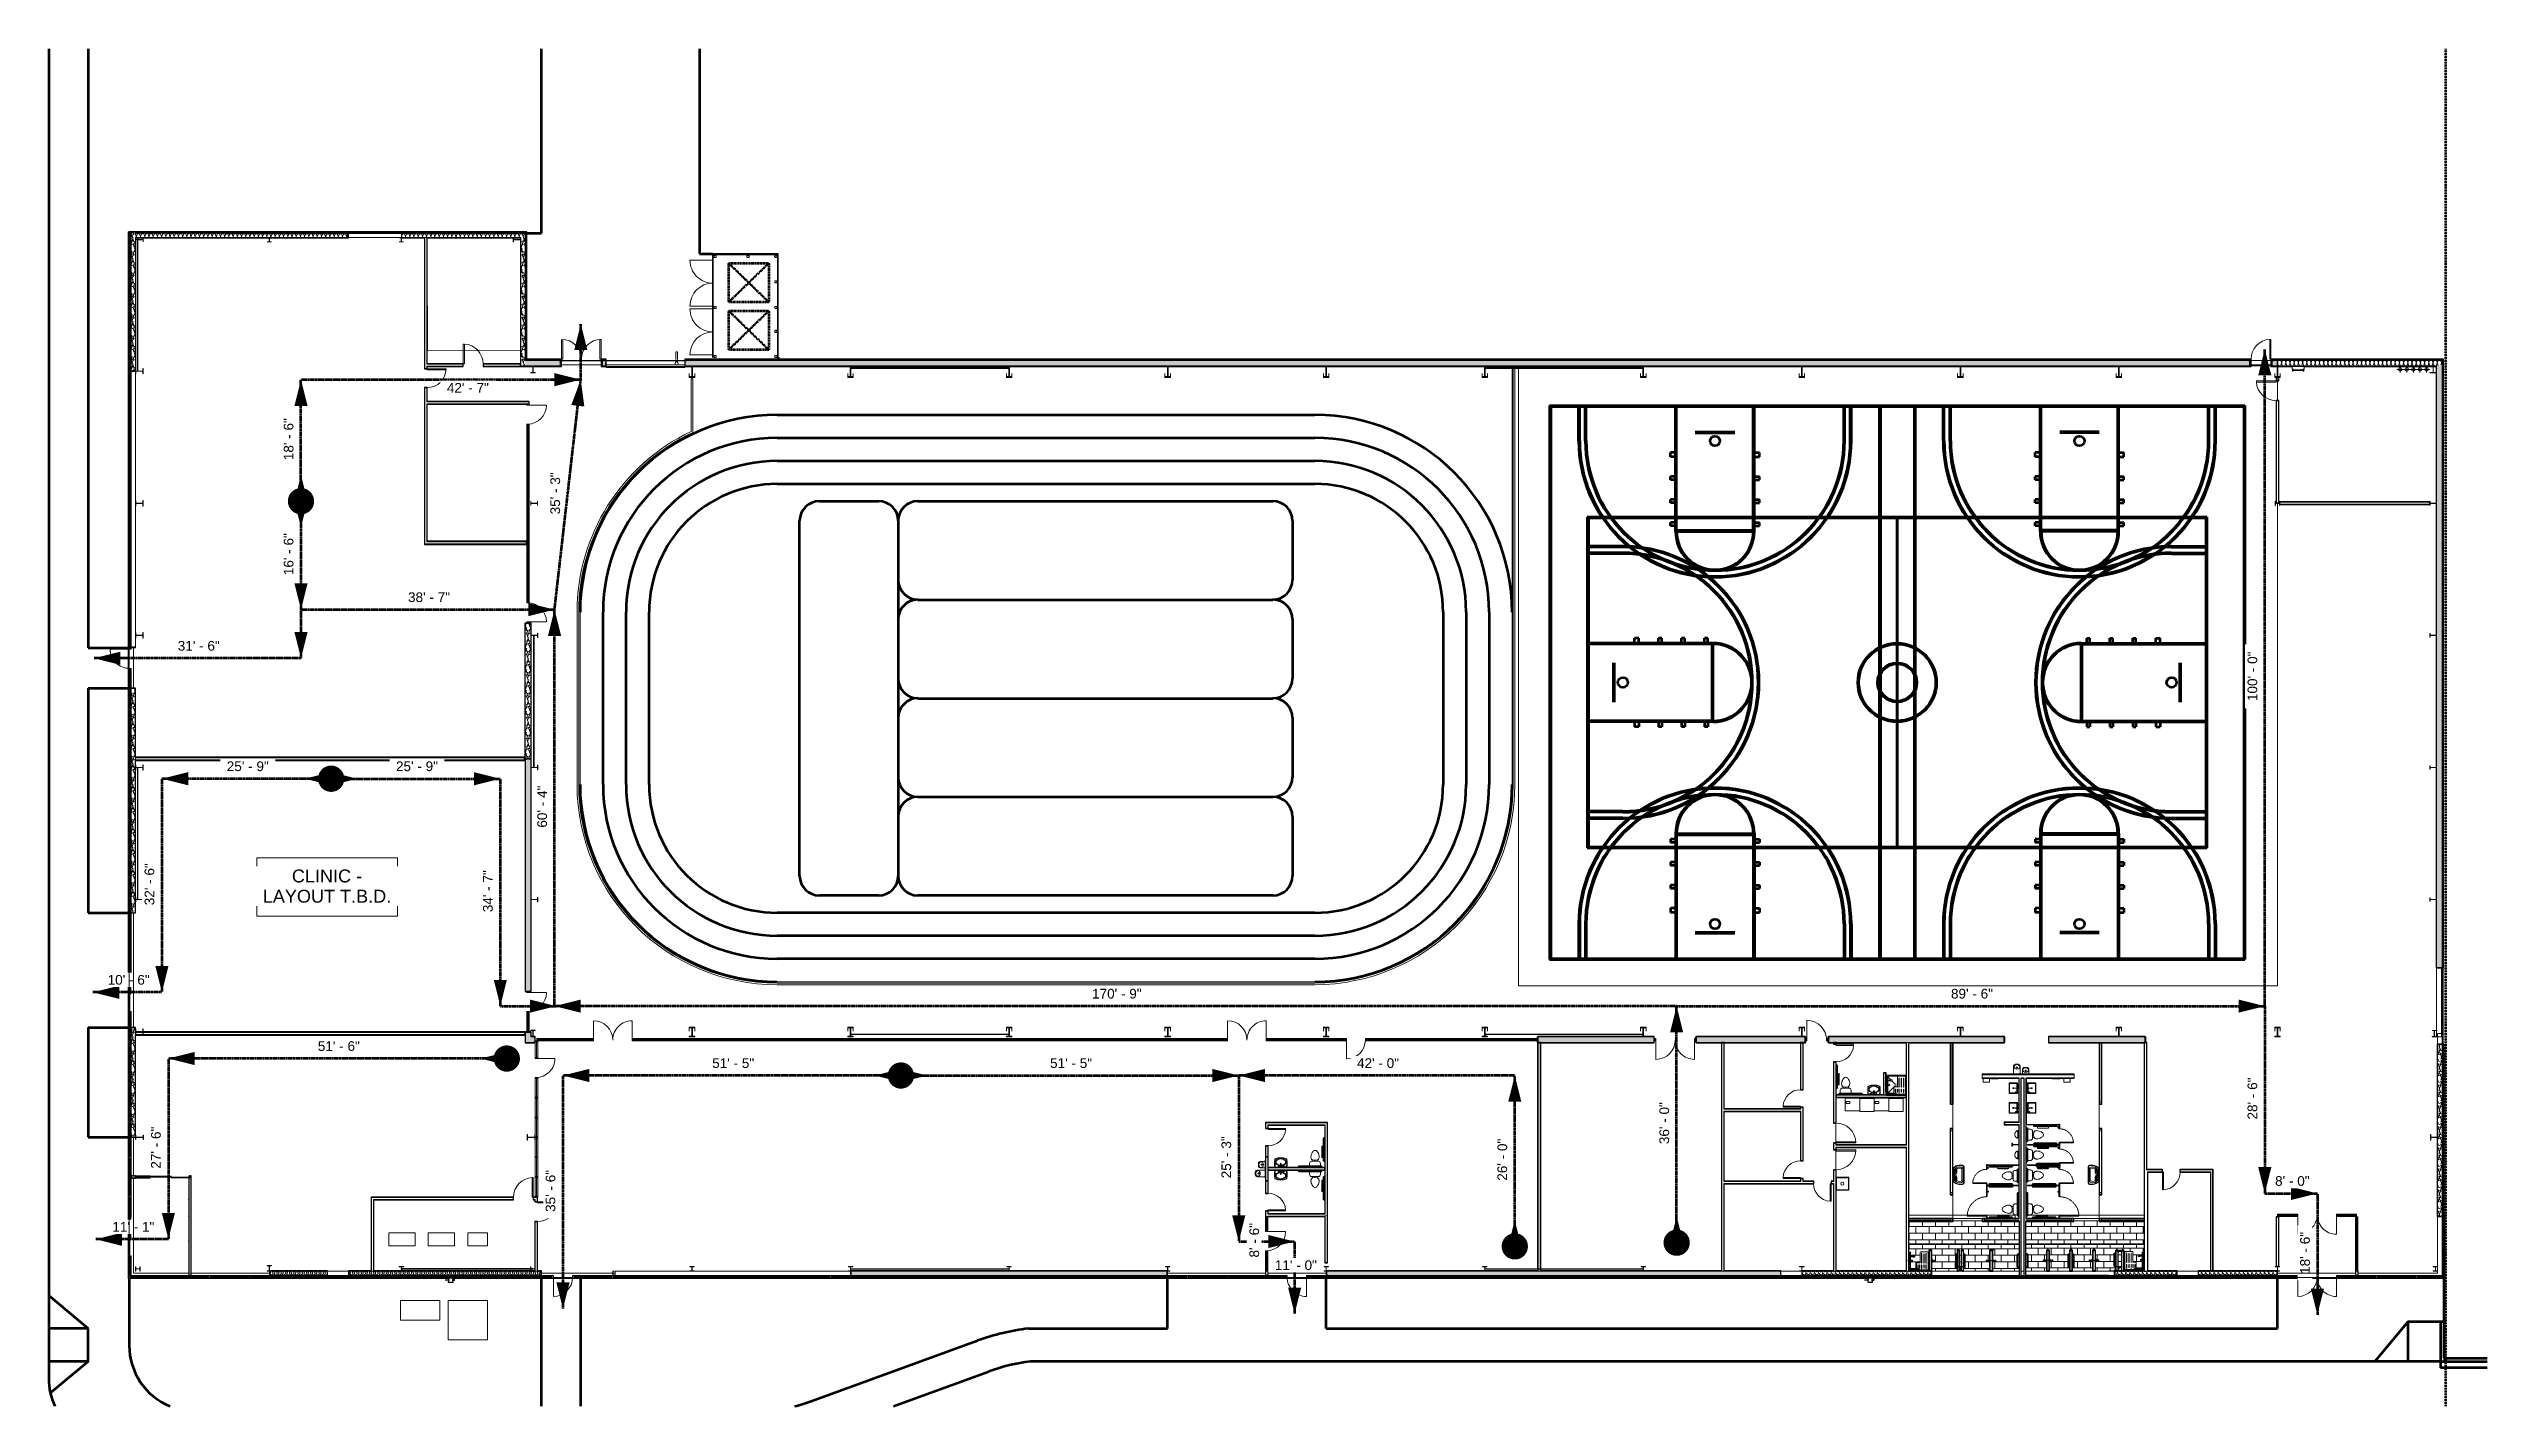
# Model space of a CAD drawing. Header units: inches. Extents: x 0 to 26364, y -23034 to 792.
# Drawn here: x 21911 to 26364, y -23034 to -20555 of the extents above.
import ezdxf

# ---------------------------------------------------------------- set-up
doc = ezdxf.new("R2010")
doc.units = ezdxf.units.IN
doc.header["$MEASUREMENT"] = 0
for name, pattern in [('Dash', [0.25, 0.125, -0.125]), ('Dash_2_', [0.25, 0.125, -0.125]), ('Hidden', [0.28125, 0.1875, -0.09375]), ('Hidden 1_8_', [0.1875, 0.125, -0.0625])]:
    doc.linetypes.add(name, pattern=pattern)
for name, color, linetype, lineweight in [('A-ANNO-IDEN', 131, 'Continuous', 9), ('A-ANNO-NOTE', 131, 'Continuous', 9), ('A-DETL-HDLN', 90, 'Hidden 1_8_', 70), ('A-DOOR', 31, 'Continuous', 13), ('A-DOOR-GLAZ', 31, 'Continuous', 15), ('A-FLOR', 192, 'Continuous', 13), ('A-FLOR-HRAL', 11, 'Continuous', 13), ('A-FLOR-OTLN', 90, 'Continuous', 70), ('A-FLOR-PATT', 8, 'Continuous', 13), ('A-GENM', 13, 'Continuous', 13), ('A-GLAZ-CURT', 52, 'Continuous', 13), ('A-GLAZ-CWMG', 51, 'Continuous', 13), ('A-PROP-SBCK', 71, 'Hidden', 70), ('A-SITE-ROAD', 130, 'Continuous', 70), ('A-SITE-SWLK', 140, 'Continuous', 70), ('A-WALL', 113, 'Continuous', 13), ('A-WALL-PATT', 111, 'Continuous', 25), ('C-TOPO', 7, 'Continuous', 13), ('Conc', 7, 'Continuous', 70), ('E-ELEC-EQPM', 71, 'Continuous', 13), ('E-LITE-EQPM', 33, 'Continuous', 13), ('E-LITE-EQPM-HDLN', 30, 'Dash', 9), ('E-POWR-CNTR', 130, 'Continuous', 9), ('E-POWR-RISE', 130, 'Continuous', 9), ('EOP-PR', 4, 'Continuous', 70), ('G-ANNO-TEXT', 231, 'Continuous', 9), ('I-WALL', 2, 'Continuous', 13), ('L-SITE-WALL', 31, 'Continuous', 13), ('P-SANR-FIXT', 6, 'Continuous', 13), ('Q-SPCQ', 91, 'Continuous', 13), ('Q-SPCQ-HDLN', 91, 'Dash', 9), ('S-BEAM', 12, 'Continuous', 13), ('S-COLS', 52, 'Continuous', 13)]:
    doc.layers.add(name, color=color, linetype=linetype, lineweight=lineweight)
doc.styles.add('Arial', font='arial.ttf', dxfattribs={"height": 23.60479})
doc.styles.add('Arial_1', font='arial.ttf', dxfattribs={"height": 17.703593})
pattern_1 = [(0, (0, 0), (61.44, 15.36), [2.534, -43.546, 2.534, -43.546, -245.76]), (0, (0, 0), (61.44, 15.36), [-92.16, 2.534, -89.626, 2.534, -43.546, -107.52]), (0, (0, 0), (61.44, 15.36), [-230.4, 2.534, -28.186, 2.534, -74.266]), (120, (23.04, 7.68), (-44.02215, 45.528601), [2.534, -43.546, 2.534, -43.546, -245.76]), (120, (23.04, 7.68), (-44.02215, 45.528601), [-92.16, 2.534, -89.626, 2.534, -43.546, -107.52]), (120, (23.04, 7.68), (-44.02215, 45.528601), [-230.4, 2.534, -28.186, 2.534, -74.266]), (240, (30.72, 38.4), (-17.41785, -60.888601), [2.534, -43.546, 2.534, -43.546, -245.76]), (240, (30.72, 38.4), (-17.41785, -60.888601), [-92.16, 2.534, -89.626, 2.534, -43.546, -107.52]), (240, (30.72, 38.4), (-17.41785, -60.888601), [-230.4, 2.534, -28.186, 2.534, -74.266])]
pattern_2 = [(296.565, (28.8, 17.28), (0.0001, 115.199986), [12.88, -244.715]), (33.69, (34.56, 5.76), (-0.00014, 115.19958), [20.768, -394.592]), (33.69, (149.76, 5.76), (-0.00014, 115.19958), [20.768, -394.592]), (33.69, (264.96, 5.76), (-0.00014, 115.19958), [20.768, -394.592]), (116.565, (51.84, 17.28), (0.0001, 115.199986), [12.88, -244.715]), (213.69, (46.08, 28.8), (-0.00014, 115.19958), [20.768, -394.592]), (213.69, (161.28, 28.8), (-0.00014, 115.19958), [20.768, -394.592]), (213.69, (276.48, 28.8), (-0.00014, 115.19958), [20.768, -394.592]), (26.565, (74.88, 17.28), (0.0001, 115.2), [25.76, -231.836]), (26.565, (190.08, 17.28), (0.0001, 115.2), [25.76, -231.836]), (270, (97.92, 28.8), (115.2, 7e-15), [11.52, -103.68]), (225, (97.92, 17.28), (-1e-14, 115.20042), [16.292, -146.626]), (135, (86.4, 5.76), (1e-14, 115.20042), [16.292, -146.626]), (288.435, (51.84, 51.84), (-0.00042, 115.19956), [18.215, -346.08]), (18.435, (57.6, 34.56), (-0.00042, 115.19956), [18.215, -346.08]), (18.435, (172.8, 34.56), (-0.00042, 115.19956), [18.215, -346.08]), (18.435, (288, 34.56), (-0.00042, 115.19956), [18.215, -346.08]), (135, (74.88, 40.32), (1e-14, 115.20042), [16.292, -146.626]), (180, (63.36, 51.84), (-1e-14, -115.2), [11.52, -103.68]), (251.565, (23.04, 80.64), (0.00042, 115.19956), [18.215, -346.08]), (315, (17.28, 63.36), (-1e-14, 115.20042), [16.292, -146.626]), (71.565, (28.8, 51.84), (0.00042, 115.19956), [18.215, -346.08]), (135, (34.56, 69.12), (1e-14, 115.20042), [16.292, -146.626]), (225, (69.12, 80.64), (-1e-14, 115.20042), [16.292, -146.626]), (123.69, (57.6, 69.12), (-0.00014, 115.19958), [20.768, -394.592]), (123.69, (172.8, 69.12), (-0.00014, 115.19958), [20.768, -394.592]), (26.565, (46.08, 86.4), (0.0001, 115.2), [12.88, -244.715]), (26.565, (161.28, 86.4), (0.0001, 115.2), [12.88, -244.715]), (315, (57.6, 92.16), (-1e-14, 115.20042), [16.292, -146.626]), (213.69, (109.44, 109.44), (-0.00014, 115.19958), [20.768, -394.592]), (213.69, (224.64, 109.44), (-0.00014, 115.19958), [20.768, -394.592]), (213.69, (339.84, 109.44), (-0.00014, 115.19958), [20.768, -394.592]), (296.565, (92.16, 97.92), (0.0001, 115.199986), [12.88, -244.715]), (45, (97.92, 86.4), (1e-14, 115.20042), [16.292, -146.626]), (90, (109.44, 97.92), (-115.2, 7e-15), [11.52, -103.68]), (213.69, (57.6, 115.2), (-0.00014, 115.19958), [20.768, -394.592]), (213.69, (172.8, 115.2), (-0.00014, 115.19958), [20.768, -394.592]), (213.69, (288, 115.2), (-0.00014, 115.19958), [20.768, -394.592]), (315, (40.32, 103.68), (-1e-14, 115.20042), [8.146, -154.772]), (26.565, (46.08, 97.92), (0.0001, 115.2), [12.88, -244.715]), (26.565, (161.28, 97.92), (0.0001, 115.2), [12.88, -244.715]), (90, (57.6, 103.68), (-115.2, 7e-15), [11.52, -103.68]), (333.435, (11.52, 109.44), (-0.0001, 115.2), [12.88, -244.715]), (333.435, (126.72, 109.44), (-0.0001, 115.2), [12.88, -244.715]), (243.435, (23.04, 103.68), (-0.0001, 115.199986), [12.88, -244.715]), (161.565, (17.28, 92.16), (0.00042, 115.19956), [18.215, -346.08]), (161.565, (132.48, 92.16), (0.00042, 115.19956), [18.215, -346.08]), (161.565, (247.68, 92.16), (0.00042, 115.19956), [18.215, -346.08]), (45, (0, 97.92), (1e-14, 115.20042), [16.292, -146.626]), (26.565, (5.76, 0), (0.0001, 115.2), [12.88, -244.715]), (26.565, (120.96, 0), (0.0001, 115.2), [12.88, -244.715]), (116.565, (17.28, 5.76), (0.0001, 115.199986), [12.88, -244.715]), (206.565, (11.52, 17.28), (0.0001, 115.2), [12.88, -244.715]), (206.565, (126.72, 17.28), (0.0001, 115.2), [12.88, -244.715]), (296.565, (0, 11.52), (0.0001, 115.199986), [12.88, -244.715]), (14.036, (86.4, 51.84), (0.0005, 115.19957), [23.749, -451.233]), (14.036, (201.6, 51.84), (0.0005, 115.19957), [23.749, -451.233]), (14.036, (316.8, 51.84), (0.0005, 115.19957), [23.749, -451.233]), (14.036, (432, 51.84), (0.0005, 115.19957), [23.749, -451.233]), (135, (109.44, 57.6), (1e-14, 115.20042), [16.292, -146.626]), (198.435, (97.92, 69.12), (-0.00042, 115.19956), [18.215, -346.08]), (198.435, (213.12, 69.12), (-0.00042, 115.19956), [18.215, -346.08]), (198.435, (328.32, 69.12), (-0.00042, 115.19956), [18.215, -346.08]), (296.565, (80.64, 63.36), (0.0001, 115.199986), [12.88, -244.715]), (333.435, (5.76, 34.56), (-0.0001, 115.2), [12.88, -244.715]), (333.435, (120.96, 34.56), (-0.0001, 115.2), [12.88, -244.715]), (45, (17.28, 28.8), (1e-14, 115.20042), [8.146, -154.772]), (116.565, (23.04, 34.56), (0.0001, 115.199986), [12.88, -244.715]), (225, (17.28, 46.08), (-1e-14, 115.20042), [16.292, -146.626])]
pattern_3 = [(45, (0, 0), (-19.00703, 19.00703), []), (45, (0, 28.8), (-19.00703, 19.00703), [])]
pattern_4 = [(161.57, (0.96, 0.96), (-7.6802237, -0.0009796), [0, -54.643, 6.067, 0]), (18.43, (-0.96, 0.96), (-7.6802237, 0.0009796), [0, -54.643, 6.067, 0]), (108.43, (0.96, 0.96), (3.8382953, -19.20136532), [18.211, -42.499]), (71.57, (-0.96, 0.96), (3.8382953, 19.20136532), [18.211, -42.499])]
pattern_5 = [(0, (0, 0), (30.72, 7.68), [2.534, -20.506, 2.534, -20.506, -122.88]), (0, (0, 0), (30.72, 7.68), [-46.08, 2.534, -43.546, 2.534, -20.506, -53.76]), (0, (0, 0), (30.72, 7.68), [-115.2, 2.534, -12.826, 2.534, -35.866]), (120, (11.52, 3.84), (-22.0110751, 22.7643004), [2.534, -20.506, 2.534, -20.506, -122.88]), (120, (11.52, 3.84), (-22.0110751, 22.7643004), [-46.08, 2.534, -43.546, 2.534, -20.506, -53.76]), (120, (11.52, 3.84), (-22.0110751, 22.7643004), [-115.2, 2.534, -12.826, 2.534, -35.866]), (240, (15.36, 19.2), (-8.7089249, -30.4443004), [2.534, -20.506, 2.534, -20.506, -122.88]), (240, (15.36, 19.2), (-8.7089249, -30.4443004), [-46.08, 2.534, -43.546, 2.534, -20.506, -53.76]), (240, (15.36, 19.2), (-8.7089249, -30.4443004), [-115.2, 2.534, -12.826, 2.534, -35.866])]
pattern_6 = [(0, (0, 0), (0, 24), []), (90, (0, 0), (-24, 1e-15), [])]
pattern_7 = [(225, (25691.39, -22360.053), (19.00703, -19.00703), []), (225, (25691.39, -22388.853), (19.00703, -19.00703), [])]
pattern_8 = [(225, (25401.89, -22360.053), (19.00703, -19.00703), []), (225, (25401.89, -22388.853), (19.00703, -19.00703), [])]
pattern_9 = [(225, (25112.39, -22360.053), (19.00703, -19.00703), []), (225, (25112.39, -22388.853), (19.00703, -19.00703), [])]
pattern_10 = [(225, (24822.89, -22360.053), (19.00703, -19.00703), []), (225, (24822.89, -22388.853), (19.00703, -19.00703), [])]
pattern_11 = [(225, (24533.39, -22360.053), (19.00703, -19.00703), []), (225, (24533.39, -22388.853), (19.00703, -19.00703), [])]
pattern_12 = [(225, (24243.89, -22360.053), (19.00703, -19.00703), []), (225, (24243.89, -22388.853), (19.00703, -19.00703), [])]
pattern_13 = [(225, (23954.39, -22360.053), (19.00703, -19.00703), []), (225, (23954.39, -22388.853), (19.00703, -19.00703), [])]
pattern_14 = [(225, (23664.89, -22360.053), (19.00703, -19.00703), []), (225, (23664.89, -22388.853), (19.00703, -19.00703), [])]
pattern_15 = [(225, (23375.39, -22360.053), (19.00703, -19.00703), []), (225, (23375.39, -22388.853), (19.00703, -19.00703), [])]
pattern_16 = [(225, (23085.89, -22360.053), (19.00703, -19.00703), []), (225, (23085.89, -22388.853), (19.00703, -19.00703), [])]
pattern_17 = [(225, (25980.89, -22360.053), (19.00703, -19.00703), []), (225, (25980.89, -22388.853), (19.00703, -19.00703), [])]

# ---------------------------------------------------------------- blocks, each defined once
blk = doc.blocks.new('Toilet-Domestic-3D - Toilet-Domestic-3D-3240-Egress Plan')
at = {"layer": 'P-SANR-FIXT', "color": 7}
for p, q in [((-10, 18), (-10, 19.5)), ((-10, 11.7), (-10, 16.5)), ((-7.4, 1), (-7.5, 0)), ((-7.5, 0), (-7.3, -2)), ((-7.2, 2), (-7.4, 1)), ((-7, 3), (-7.2, 2)), ((-6.4, 4), (-7, 3)), ((-5.2, 5), (-6.4, 4)), ((6.2, 8), (-6.3, 8)), ((-4.9, 8), (-5.2, 5)), ((-3.8, 5.5), (-5.2, 5)), ((-1, 6), (-3.8, 5.5)), ((1, 6), (-1, 6)), ((3.8, 5.5), (1, 6)), ((5.2, 5), (3.8, 5.5)), ((4.9, 8), (5.2, 5)), ((6.4, 4), (5.2, 5)), ((7, 3), (6.4, 4)), ((7.2, 2), (7, 3)), ((7.4, 1), (7.2, 2)), ((7.3, -2), (7.5, 0)), ((7.5, 0), (7.4, 1)), ((10, 19.5), (10, 18)), ((10, 16.5), (10, 11.7)), ((-7.3, -2), (-6.8, -4)), ((-6.8, -4), (-6.1, -6)), ((-6.1, -6), (-5.1, -8)), ((-5.1, -8), (-3.7, -10)), ((-3.7, -10), (-2.7, -11)), ((-2.7, -11), (-1.9, -11.5)), ((-1.9, -11.5), (-0.5, -12)), ((-0.5, -12), (0.5, -12)), ((0.5, -12), (1.9, -11.5)), ((1.9, -11.5), (2.7, -11)), ((2.7, -11), (3.7, -10)), ((3.7, -10), (5.1, -8)), ((5.1, -8), (6.1, -6)), ((6.1, -6), (6.8, -4)), ((6.8, -4), (7.3, -2))]:
    blk.add_line(p, q, dxfattribs=at)
for centre, start, end in [((-6.3, 11.7), 180, 270), ((6.2, 11.7), 270, 360)]:
    blk.add_arc(centre, 3.73, start, end, dxfattribs=at)
blk = doc.blocks.new('Sink-Bathroom-Kohler-Pinoir-2035-8 - Vitreous_China-0-White-3242-Egress Plan')
at = {"layer": 'P-SANR-FIXT', "color": 250, "lineweight": 9}
for p, q in [((24149.9, -22603), (24149.9, -22603.5)), ((24150.2, -22603.5), (24150.2, -22603)), ((24150.6, -22603), (24150.6, -22603.5)), ((24150.6, -22603.3), (24161, -22603.3)), ((24161, -22603.5), (24150.6, -22603.5)), ((24161, -22603.3), (24171.5, -22603.3)), ((24171.5, -22603.5), (24161, -22603.5)), ((24171.5, -22603.5), (24171.5, -22603)), ((24171.9, -22603), (24171.9, -22603.5)), ((24172.2, -22603.5), (24172.2, -22603))]:
    blk.add_line(p, q, dxfattribs=at)
for centre, radius, start, end in [((24256.3, -22610.5), 106.6, 176.2165, 183.7817), ((24151.5, -22617.6), 1.54, 179.9655, 246.0395), ((24256.3, -22610.5), 106.3, 176.2119, 183.7865), ((24151.5, -22617.6), 1.29, 179.6035, 246.0123), ((24256.3, -22610.5), 105.9, 176.2045, 183.7955), ((24151.5, -22617.6), 0.875, 178.7073, 245.9447), ((24161, -22595.7), 25.4, 246.3258, 293.6698), ((24161, -22595.7), 25.2, 246.3274, 293.6698), ((24161, -22595.7), 24.7, 246.3302, 293.6698), ((24156.5, -22613), 4.9, 129.3634, 236.4486), ((24156.5, -22613), 4.26, 129.5775, 236.6442), ((24161, -22619.6), 12.8, 91.1366, 126.4275), ((24161, -22619.6), 12.2, 91.1957, 126.3492), ((24161, -22607.3), 12.2, 233.7683, 306.2317), ((24161, -22607.3), 11.6, 233.6931, 306.3069), ((24157.1, -22605.3), 0.692, 0, 180), ((24157.1, -22605.3), 0.692, 180, 0), ((24161, -22609.4), 0.934, 106.0546, 180), ((24161, -22609.4), 0.934, 180, 253.9454), ((24161, -22619.6), 12.8, 53.5725, 88.8634), ((24161, -22619.6), 12.2, 53.6508, 88.8043), ((24161, -22609.4), 0.934, 0, 73.9454), ((24161, -22609.4), 0.934, 286.0546, 0), ((24165, -22605.3), 0.69, 12.1099, 180), ((24165, -22605.3), 0.69, 180, 347.0077), ((24165.6, -22613), 4.26, 303.3558, 50.4225), ((24165.6, -22613), 4.9, 303.5514, 50.6366), ((24170.6, -22617.6), 0.862, 293.6698, 1.9217), ((24170.6, -22617.6), 1.28, 293.6698, 0.9035), ((24170.6, -22617.6), 1.53, 293.6698, 0.4943), ((24065.8, -22610.5), 105.9, 356.2045, 3.7955), ((24065.8, -22610.5), 106.3, 356.2146, 3.7881), ((24065.8, -22610.5), 106.6, 356.22, 3.7835)]:
    blk.add_arc(centre, radius, start, end, dxfattribs=at)
blk = doc.blocks.new('Drinking_Fountain-Haws_Corporation-Wall_Mounted_1119 - 1119-355849-Egress Plan')
at = {"layer": 'P-SANR-FIXT', "color": 250, "lineweight": 9}
for p, q in [((43.1, 4.7), (11.1, 4.7)), ((11.1, 4.7), (11.1, 4.3)), ((13.1, 19.5), (13.1, 4.7)), ((25.1, 4.7), (25.1, 19.5)), ((29.1, 13.7), (29.1, 4.7)), ((41.1, 4.7), (41.1, 13.7)), ((43.1, 4.3), (43.1, 4.7))]:
    blk.add_line(p, q, dxfattribs=at)
for centre, radius in [((19.1, 16.7), 1.13), ((22.9, 20.5), 0.625), ((35.1, 10.9), 1.13), ((38.9, 14.8), 0.625)]:
    blk.add_circle(centre, radius, dxfattribs=at)
for centre, radius, start, end in [((16.1, 19.5), 3, 97.5776, 180), ((19.1, -3.1), 25.8, 82.4224, 97.5776), ((22.1, 19.5), 3, 360, 82.4224), ((32.1, 13.7), 3, 97.5776, 180), ((35.1, -8.8), 25.7, 82.4224, 97.5776), ((38.1, 13.7), 3, 360, 82.4224)]:
    blk.add_arc(centre, radius, start, end, dxfattribs=at)
for centre, ratio in [((19.1, 17.8), 0.786373), ((35.1, 12.1), 0.786365)]:
    blk.add_ellipse(centre, major_axis=(-5.25, 0), ratio=ratio, dxfattribs=at)
blk = doc.blocks.new('Toilet-Domestic-3D - Toilet-Domestic-3D-V34-Egress Plan')
at = {"layer": 'P-SANR-FIXT', "color": 7}
for p, q in [((-10, 19.5), (10, 19.5)), ((-10, 18.1), (-10, 19.5)), ((-10, 11.7), (-10, 16.6)), ((-7.4, 1), (-7.5, 0)), ((-7.5, 0), (-7.3, -2)), ((-7.2, 2), (-7.4, 1)), ((-7, 3), (-7.2, 2)), ((-6.4, 4), (-7, 3)), ((-5.2, 5), (-6.4, 4)), ((6.2, 8), (-6.3, 8)), ((-4.9, 8), (-5.2, 5)), ((-3.8, 5.5), (-5.2, 5)), ((-1, 6), (-3.8, 5.5)), ((1, 6), (-1, 6)), ((3.8, 5.5), (1, 6)), ((5.2, 5), (3.8, 5.5)), ((4.9, 8), (5.2, 5)), ((6.4, 4), (5.2, 5)), ((7, 3), (6.4, 4)), ((7.2, 2), (7, 3)), ((7.4, 1), (7.2, 2)), ((7.3, -2), (7.5, 0)), ((7.5, 0), (7.4, 1)), ((10, 19.5), (10, 18.1)), ((10, 16.6), (10, 11.7)), ((-7.3, -2), (-6.8, -4)), ((-6.8, -4), (-6.1, -6)), ((-6.1, -6), (-5.1, -8)), ((-5.1, -8), (-3.7, -10)), ((-3.7, -10), (-2.7, -11)), ((-2.7, -11), (-1.9, -11.5)), ((-1.9, -11.5), (-0.5, -12)), ((-0.5, -12), (0.5, -12)), ((0.5, -12), (1.9, -11.5)), ((1.9, -11.5), (2.7, -11)), ((2.7, -11), (3.7, -10)), ((3.7, -10), (5.1, -8)), ((5.1, -8), (6.1, -6)), ((6.1, -6), (6.8, -4)), ((6.8, -4), (7.3, -2))]:
    blk.add_line(p, q, dxfattribs=at)
for centre, start, end in [((-6.3, 11.7), 180, 270), ((6.2, 11.7), 270, 360)]:
    blk.add_arc(centre, 3.73, start, end, dxfattribs=at)
blk = doc.blocks.new('Toilet-Domestic-3D - Toilet-Domestic-3D-V35-Egress Plan')
at = {"layer": 'P-SANR-FIXT', "color": 7}
for p, q in [((-10, 19.5), (10, 19.5)), ((-10, 18.1), (-10, 19.5)), ((-10, 11.7), (-10, 16.6)), ((-7.4, 1), (-7.5, 0)), ((-7.5, 0), (-7.3, -2)), ((-7.2, 2), (-7.4, 1)), ((-7, 3), (-7.2, 2)), ((-6.4, 4), (-7, 3)), ((-5.2, 5), (-6.4, 4)), ((6.2, 8), (-6.3, 8)), ((-4.9, 8), (-5.2, 5)), ((-3.8, 5.5), (-5.2, 5)), ((-1, 6), (-3.8, 5.5)), ((1, 6), (-1, 6)), ((3.8, 5.5), (1, 6)), ((5.2, 5), (3.8, 5.5)), ((4.9, 8), (5.2, 5)), ((6.4, 4), (5.2, 5)), ((7, 3), (6.4, 4)), ((7.2, 2), (7, 3)), ((7.4, 1), (7.2, 2)), ((7.3, -2), (7.5, 0)), ((7.5, 0), (7.4, 1)), ((10, 19.5), (10, 18.1)), ((10, 16.6), (10, 11.7)), ((-7.3, -2), (-6.8, -4)), ((-6.8, -4), (-6.1, -6)), ((-6.1, -6), (-5.1, -8)), ((-5.1, -8), (-3.7, -10)), ((-3.7, -10), (-2.7, -11)), ((-2.7, -11), (-1.9, -11.5)), ((-1.9, -11.5), (-0.5, -12)), ((-0.5, -12), (0.5, -12)), ((0.5, -12), (1.9, -11.5)), ((1.9, -11.5), (2.7, -11)), ((2.7, -11), (3.7, -10)), ((3.7, -10), (5.1, -8)), ((5.1, -8), (6.1, -6)), ((6.1, -6), (6.8, -4)), ((6.8, -4), (7.3, -2))]:
    blk.add_line(p, q, dxfattribs=at)
for centre, start, end in [((-6.3, 11.7), 180, 270), ((6.2, 11.7), 270, 360)]:
    blk.add_arc(centre, 3.73, start, end, dxfattribs=at)
blk = doc.blocks.new('Toilet-Domestic-3D - Toilet-Domestic-3D-V36-Egress Plan')
at = {"layer": 'P-SANR-FIXT', "color": 7}
for p, q in [((-10, 19.5), (10, 19.5)), ((-10, 18), (-10, 19.5)), ((-10, 11.7), (-10, 16.5)), ((-7.4, 1), (-7.5, 0)), ((-7.5, 0), (-7.3, -2)), ((-7.2, 2), (-7.4, 1)), ((-7, 3), (-7.2, 2)), ((-6.4, 4), (-7, 3)), ((-5.2, 5), (-6.4, 4)), ((6.2, 8), (-6.3, 8)), ((-4.9, 8), (-5.2, 5)), ((-3.8, 5.5), (-5.2, 5)), ((-1, 6), (-3.8, 5.5)), ((1, 6), (-1, 6)), ((3.8, 5.5), (1, 6)), ((5.2, 5), (3.8, 5.5)), ((4.9, 8), (5.2, 5)), ((6.4, 4), (5.2, 5)), ((7, 3), (6.4, 4)), ((7.2, 2), (7, 3)), ((7.4, 1), (7.2, 2)), ((7.3, -2), (7.5, 0)), ((7.5, 0), (7.4, 1)), ((10, 19.5), (10, 18)), ((10, 16.5), (10, 11.7)), ((-7.3, -2), (-6.8, -4)), ((-6.8, -4), (-6.1, -6)), ((-6.1, -6), (-5.1, -8)), ((-5.1, -8), (-3.7, -10)), ((-3.7, -10), (-2.7, -11)), ((-2.7, -11), (-1.9, -11.5)), ((-1.9, -11.5), (-0.5, -12)), ((-0.5, -12), (0.5, -12)), ((0.5, -12), (1.9, -11.5)), ((1.9, -11.5), (2.7, -11)), ((2.7, -11), (3.7, -10)), ((3.7, -10), (5.1, -8)), ((5.1, -8), (6.1, -6)), ((6.1, -6), (6.8, -4)), ((6.8, -4), (7.3, -2))]:
    blk.add_line(p, q, dxfattribs=at)
for centre, start, end in [((-6.3, 11.7), 180, 270), ((6.2, 11.7), 270, 360)]:
    blk.add_arc(centre, 3.73, start, end, dxfattribs=at)
blk = doc.blocks.new('Toilet-Domestic-3D - Toilet-Domestic-3D-11065-Egress Plan')
at = {"layer": 'P-SANR-FIXT', "color": 7}
for p, q in [((-7.5, 0), (-7.3, 2)), ((-7.3, 2), (-6.8, 4)), ((-6.8, 4), (-6.1, 6)), ((-6.1, 6), (-5.1, 8)), ((-5.1, 8), (-3.7, 10)), ((-3.7, 10), (-2.7, 11)), ((-2.7, 11), (-1.9, 11.5)), ((-1.9, 11.5), (-0.5, 12)), ((-0.5, 12), (0.5, 12)), ((0.5, 12), (1.9, 11.5)), ((1.9, 11.5), (2.7, 11)), ((2.7, 11), (3.7, 10)), ((3.7, 10), (5.1, 8)), ((5.1, 8), (6.1, 6)), ((6.1, 6), (6.8, 4)), ((6.8, 4), (7.3, 2)), ((7.3, 2), (7.5, 0)), ((-10, -11.7), (-10, -15.6)), ((-10, -17.1), (-10, -18.6)), ((-7.4, -1), (-7.5, 0)), ((-7.2, -2), (-7.4, -1)), ((-7, -3), (-7.2, -2)), ((-6.4, -4), (-7, -3)), ((-5.2, -5), (-6.4, -4)), ((6.2, -8), (-6.3, -8)), ((-3.8, -5.5), (-5.2, -5)), ((-4.9, -8), (-5.2, -5)), ((-1, -6), (-3.8, -5.5)), ((1, -6), (-1, -6)), ((3.8, -5.5), (1, -6)), ((5.2, -5), (3.8, -5.5)), ((4.9, -8), (5.2, -5)), ((6.4, -4), (5.2, -5)), ((7, -3), (6.4, -4)), ((7.2, -2), (7, -3)), ((7.4, -1), (7.2, -2)), ((7.5, 0), (7.4, -1)), ((10, -15.6), (10, -11.7)), ((10, -18.6), (10, -17.1))]:
    blk.add_line(p, q, dxfattribs=at)
for centre, start, end in [((-6.3, -11.7), 90, 180), ((6.2, -11.7), 0, 90)]:
    blk.add_arc(centre, 3.73, start, end, dxfattribs=at)
blk = doc.blocks.new('Toilet-Domestic-3D - Toilet-Domestic-3D-V37-Egress Plan')
at = {"layer": 'P-SANR-FIXT', "color": 7}
for p, q in [((-7.5, 0), (-7.3, 2)), ((-7.3, 2), (-6.8, 4)), ((-6.8, 4), (-6.1, 6)), ((-6.1, 6), (-5.1, 8)), ((-5.1, 8), (-3.7, 10)), ((-3.7, 10), (-2.7, 11)), ((-2.7, 11), (-1.9, 11.5)), ((-1.9, 11.5), (-0.5, 12)), ((-0.5, 12), (0.5, 12)), ((0.5, 12), (1.9, 11.5)), ((1.9, 11.5), (2.7, 11)), ((2.7, 11), (3.7, 10)), ((3.7, 10), (5.1, 8)), ((5.1, 8), (6.1, 6)), ((6.1, 6), (6.8, 4)), ((6.8, 4), (7.3, 2)), ((7.3, 2), (7.5, 0)), ((-10, -11.7), (-10, -15.6)), ((-10, -17.1), (-10, -18.6)), ((-7.4, -1), (-7.5, 0)), ((-7.2, -2), (-7.4, -1)), ((-7, -3), (-7.2, -2)), ((-6.4, -4), (-7, -3)), ((-5.2, -5), (-6.4, -4)), ((6.2, -8), (-6.3, -8)), ((-3.8, -5.5), (-5.2, -5)), ((-4.9, -8), (-5.2, -5)), ((-1, -6), (-3.8, -5.5)), ((1, -6), (-1, -6)), ((3.8, -5.5), (1, -6)), ((5.2, -5), (3.8, -5.5)), ((4.9, -8), (5.2, -5)), ((6.4, -4), (5.2, -5)), ((7, -3), (6.4, -4)), ((7.2, -2), (7, -3)), ((7.4, -1), (7.2, -2)), ((7.5, 0), (7.4, -1)), ((10, -15.6), (10, -11.7)), ((10, -18.6), (10, -17.1))]:
    blk.add_line(p, q, dxfattribs=at)
for centre, start, end in [((-6.3, -11.7), 90, 180), ((6.2, -11.7), 0, 90)]:
    blk.add_arc(centre, 3.73, start, end, dxfattribs=at)
blk = doc.blocks.new('Urinal-Wall-3D - Urinal-Wall-3D-23375-Egress Plan')
at = {"layer": 'P-SANR-FIXT', "color": 7}
for p, q in [((-11.3, 2.1), (-11.3, 6.1)), ((-11.3, 6.1), (-10.3, 6.1)), ((-10.3, 6.1), (-10.3, 2.1)), ((1.7, 3.9), (-10.3, 3.9)), ((-10.3, 3.9), (-10.3, 2.1)), ((2.7, 6.1), (1.7, 6.1)), ((1.7, 6.1), (1.7, 2.1)), ((1.7, 2.1), (1.7, 3.9)), ((2.7, 2.1), (2.7, 6.1))]:
    blk.add_line(p, q, dxfattribs=at)
blk.add_arc((-4.3, 2.5), 7, 31.0027, 148.9973, dxfattribs=at)
blk = doc.blocks.new('Toilet-Domestic-3D - Toilet-Domestic-3D-V38-Egress Plan')
at = {"layer": 'P-SANR-FIXT', "color": 7}
for p, q in [((-7.5, 0), (-7.3, 2)), ((-7.3, 2), (-6.8, 4)), ((-6.8, 4), (-6.1, 6)), ((-6.1, 6), (-5.1, 8)), ((-5.1, 8), (-3.7, 10)), ((-3.7, 10), (-2.7, 11)), ((-2.7, 11), (-1.9, 11.5)), ((-1.9, 11.5), (-0.5, 12)), ((-0.5, 12), (0.5, 12)), ((0.5, 12), (1.9, 11.5)), ((1.9, 11.5), (2.7, 11)), ((2.7, 11), (3.7, 10)), ((3.7, 10), (5.1, 8)), ((5.1, 8), (6.1, 6)), ((6.1, 6), (6.8, 4)), ((6.8, 4), (7.3, 2)), ((7.3, 2), (7.5, 0)), ((-10, -11.7), (-10, -16.5)), ((-10, -18), (-10, -19.5)), ((-7.4, -1), (-7.5, 0)), ((-7.2, -2), (-7.4, -1)), ((-7, -3), (-7.2, -2)), ((-6.4, -4), (-7, -3)), ((-5.2, -5), (-6.4, -4)), ((6.2, -8), (-6.3, -8)), ((-3.8, -5.5), (-5.2, -5)), ((-4.9, -8), (-5.2, -5)), ((-1, -6), (-3.8, -5.5)), ((1, -6), (-1, -6)), ((3.8, -5.5), (1, -6)), ((5.2, -5), (3.8, -5.5)), ((4.9, -8), (5.2, -5)), ((6.4, -4), (5.2, -5)), ((7, -3), (6.4, -4)), ((7.2, -2), (7, -3)), ((7.4, -1), (7.2, -2)), ((7.5, 0), (7.4, -1)), ((10, -16.5), (10, -11.7)), ((10, -19.5), (10, -18))]:
    blk.add_line(p, q, dxfattribs=at)
for centre, start, end in [((-6.3, -11.7), 90, 180), ((6.2, -11.7), 0, 90)]:
    blk.add_arc(centre, 3.73, start, end, dxfattribs=at)
blk = doc.blocks.new('Sink-Bathroom-Kohler-Pinoir-2035-8 - Vitreous_China-0-White-11071-Egress Plan')
at = {"layer": 'P-SANR-FIXT', "color": 250, "lineweight": 9}
for p, q in [((24149.9, -22598.2), (24149.9, -22597.7)), ((24150.2, -22597.7), (24150.2, -22598.2)), ((24150.6, -22598.2), (24150.6, -22597.7)), ((24161, -22597.7), (24150.6, -22597.7)), ((24150.6, -22597.9), (24161, -22597.9)), ((24171.5, -22597.7), (24161, -22597.7)), ((24161, -22597.9), (24171.5, -22597.9)), ((24171.5, -22597.7), (24171.5, -22598.2)), ((24171.9, -22598.2), (24171.9, -22597.7)), ((24172.2, -22597.7), (24172.2, -22598.2))]:
    blk.add_line(p, q, dxfattribs=at)
for centre, radius, start, end in [((24256.3, -22590.7), 106.6, 176.2183, 183.7835), ((24151.5, -22583.7), 1.54, 113.9605, 180.0345), ((24256.3, -22590.7), 106.3, 176.2135, 183.7881), ((24151.5, -22583.7), 1.29, 113.9877, 180.3965), ((24256.3, -22590.7), 105.9, 176.2045, 183.7955), ((24151.5, -22583.7), 0.875, 114.0553, 181.2927), ((24161, -22605.5), 25.4, 66.3302, 113.6742), ((24161, -22605.5), 25.2, 66.3302, 113.6726), ((24161, -22605.5), 24.7, 66.3302, 113.6698), ((24156.5, -22588.2), 4.9, 123.5514, 230.6366), ((24156.5, -22588.2), 4.26, 123.3558, 230.4225), ((24161, -22581.7), 12.8, 233.5725, 268.8634), ((24161, -22594), 12.2, 53.7683, 126.2317), ((24161, -22581.7), 12.2, 233.6508, 268.8043), ((24161, -22594), 11.6, 53.6931, 126.3069), ((24157.1, -22595.9), 0.692, 0, 180), ((24157.1, -22595.9), 0.692, 180, 0), ((24161, -22591.9), 0.934, 106.0546, 180), ((24161, -22591.9), 0.934, 180, 253.9454), ((24161, -22591.9), 0.934, 0, 73.9454), ((24161, -22581.7), 12.2, 271.1957, 306.3492), ((24161, -22591.9), 0.934, 286.0546, 0), ((24161, -22581.7), 12.8, 271.1366, 306.4275), ((24165, -22595.9), 0.69, 12.9923, 180), ((24165, -22595.9), 0.69, 180, 347.8901), ((24165.6, -22588.2), 4.26, 309.5775, 56.6442), ((24165.6, -22588.2), 4.9, 309.3634, 56.4486), ((24170.6, -22583.7), 0.862, 358.0783, 66.3302), ((24170.6, -22583.7), 1.28, 359.0965, 66.3302), ((24170.6, -22583.7), 1.53, 359.5057, 66.3302), ((24065.8, -22590.7), 105.9, 356.2045, 3.7955), ((24065.8, -22590.7), 106.3, 356.2119, 3.7854), ((24065.8, -22590.7), 106.6, 356.2165, 3.78)]:
    blk.add_arc(centre, radius, start, end, dxfattribs=at)
blk = doc.blocks.new('817_Grab_Bars - 8170-001420-25752-Egress Plan')
at = {"layer": 'Q-SPCQ', "color": 7}
for p, q in [((25453.2, -22691), (25453.2, -22691.3)), ((25453.4, -22691), (25454.8, -22691)), ((25454, -22690.3), (25454, -22691)), ((25454.8, -22691), (25456.1, -22691)), ((25455.5, -22691), (25455.5, -22690.3)), ((25495.5, -22688.3), (25456, -22688.3)), ((25456, -22689.8), (25469.1, -22689.8)), ((25456.3, -22691.3), (25456.3, -22691)), ((25470.4, -22689.8), (25495.5, -22689.8)), ((25495.2, -22691), (25495.2, -22691.3)), ((25495.4, -22691), (25496.8, -22691)), ((25496, -22690.3), (25496, -22691)), ((25496.8, -22691), (25498.1, -22691)), ((25497.5, -22691), (25497.5, -22690.3)), ((25498.3, -22691.3), (25498.3, -22691))]:
    blk.add_line(p, q, dxfattribs=at)
at = {"layer": 'Q-SPCQ', "color": 7, "flags": 128}
for points in [[(25456, -22688.3), (25455.9, -22688.3), (25455.9, -22688.3), (25455.8, -22688.3), (25455.7, -22688.3), (25455.6, -22688.3), (25455.5, -22688.4), (25455.5, -22688.4), (25455.4, -22688.4), (25455.3, -22688.4), (25455.2, -22688.5), (25455.2, -22688.5), (25455.1, -22688.5), (25455, -22688.6), (25455, -22688.6), (25454.9, -22688.7), (25454.8, -22688.7), (25454.8, -22688.7), (25454.7, -22688.8), (25454.6, -22688.9), (25454.6, -22688.9), (25454.5, -22689), (25454.5, -22689), (25454.4, -22689.1), (25454.4, -22689.2), (25454.3, -22689.2), (25454.3, -22689.3), (25454.3, -22689.4), (25454.2, -22689.4), (25454.2, -22689.5), (25454.2, -22689.6), (25454.1, -22689.7), (25454.1, -22689.7), (25454.1, -22689.8), (25454.1, -22689.9), (25454, -22690), (25454, -22690), (25454, -22690.1), (25454, -22690.2), (25454, -22690.3), (25454, -22690.3)], [(25455.5, -22690.3), (25455.5, -22690.3), (25455.5, -22690.3), (25455.5, -22690.2), (25455.5, -22690.2), (25455.5, -22690.2), (25455.5, -22690.2), (25455.5, -22690.2), (25455.5, -22690.1), (25455.5, -22690.1), (25455.6, -22690.1), (25455.6, -22690.1), (25455.6, -22690.1), (25455.6, -22690.1), (25455.6, -22690), (25455.6, -22690), (25455.6, -22690), (25455.6, -22690), (25455.6, -22690), (25455.7, -22690), (25455.7, -22689.9), (25455.7, -22689.9), (25455.7, -22689.9), (25455.7, -22689.9), (25455.7, -22689.9), (25455.7, -22689.9), (25455.8, -22689.9), (25455.8, -22689.9), (25455.8, -22689.9), (25455.8, -22689.8), (25455.8, -22689.8), (25455.9, -22689.8), (25455.9, -22689.8), (25455.9, -22689.8), (25455.9, -22689.8), (25455.9, -22689.8), (25456, -22689.8), (25456, -22689.8), (25456, -22689.8), (25456, -22689.8), (25456, -22689.8)], [(25497.5, -22690.3), (25497.5, -22690.2), (25497.5, -22690.1), (25497.5, -22690.1), (25497.5, -22690), (25497.5, -22689.9), (25497.5, -22689.8), (25497.4, -22689.8), (25497.4, -22689.7), (25497.4, -22689.6), (25497.4, -22689.5), (25497.3, -22689.5), (25497.3, -22689.4), (25497.3, -22689.3), (25497.2, -22689.2), (25497.2, -22689.2), (25497.1, -22689.1), (25497.1, -22689), (25497, -22689), (25497, -22688.9), (25496.9, -22688.9), (25496.9, -22688.8), (25496.8, -22688.8), (25496.7, -22688.7), (25496.7, -22688.7), (25496.6, -22688.6), (25496.5, -22688.6), (25496.5, -22688.5), (25496.4, -22688.5), (25496.3, -22688.5), (25496.2, -22688.4), (25496.2, -22688.4), (25496.1, -22688.4), (25496, -22688.4), (25495.9, -22688.3), (25495.9, -22688.3), (25495.8, -22688.3), (25495.7, -22688.3), (25495.6, -22688.3), (25495.5, -22688.3), (25495.5, -22688.3)], [(25495.5, -22689.8), (25495.5, -22689.8), (25495.6, -22689.8), (25495.6, -22689.8), (25495.6, -22689.8), (25495.6, -22689.8), (25495.6, -22689.8), (25495.7, -22689.8), (25495.7, -22689.8), (25495.7, -22689.8), (25495.7, -22689.8), (25495.7, -22689.9), (25495.7, -22689.9), (25495.8, -22689.9), (25495.8, -22689.9), (25495.8, -22689.9), (25495.8, -22689.9), (25495.8, -22689.9), (25495.8, -22689.9), (25495.9, -22689.9), (25495.9, -22690), (25495.9, -22690), (25495.9, -22690), (25495.9, -22690), (25495.9, -22690), (25495.9, -22690), (25495.9, -22690), (25496, -22690.1), (25496, -22690.1), (25496, -22690.1), (25496, -22690.1), (25496, -22690.1), (25496, -22690.2), (25496, -22690.2), (25496, -22690.2), (25496, -22690.2), (25496, -22690.2), (25496, -22690.3), (25496, -22690.3), (25496, -22690.3), (25496, -22690.3)]]:
    blk.add_lwpolyline(points, dxfattribs=at)
blk = doc.blocks.new('817_Grab_Bars - 8170-001420-V39-Egress Plan')
at = {"layer": 'Q-SPCQ', "color": 7}
for p, q in [((25532.5, -22691), (25532.5, -22691.3)), ((25532.7, -22691), (25534, -22691)), ((25533.3, -22690.3), (25533.3, -22691)), ((25534, -22691), (25535.4, -22691)), ((25534.8, -22691), (25534.8, -22690.3)), ((25574.8, -22688.3), (25535.3, -22688.3)), ((25535.3, -22689.8), (25560.4, -22689.8)), ((25535.6, -22691.3), (25535.6, -22691)), ((25561.7, -22689.8), (25574.8, -22689.8)), ((25574.5, -22691), (25574.5, -22691.3)), ((25574.7, -22691), (25576, -22691)), ((25575.3, -22690.3), (25575.3, -22691)), ((25576, -22691), (25577.4, -22691)), ((25576.8, -22691), (25576.8, -22690.3)), ((25577.6, -22691.3), (25577.6, -22691))]:
    blk.add_line(p, q, dxfattribs=at)
at = {"layer": 'Q-SPCQ', "color": 7, "flags": 128}
for points in [[(25535.3, -22688.3), (25535.2, -22688.3), (25535.1, -22688.3), (25535, -22688.3), (25534.9, -22688.3), (25534.9, -22688.3), (25534.8, -22688.4), (25534.7, -22688.4), (25534.6, -22688.4), (25534.6, -22688.4), (25534.5, -22688.5), (25534.4, -22688.5), (25534.3, -22688.5), (25534.3, -22688.6), (25534.2, -22688.6), (25534.1, -22688.7), (25534.1, -22688.7), (25534, -22688.7), (25533.9, -22688.8), (25533.9, -22688.9), (25533.8, -22688.9), (25533.8, -22689), (25533.7, -22689), (25533.7, -22689.1), (25533.6, -22689.2), (25533.6, -22689.2), (25533.5, -22689.3), (25533.5, -22689.4), (25533.5, -22689.4), (25533.4, -22689.5), (25533.4, -22689.6), (25533.4, -22689.7), (25533.3, -22689.7), (25533.3, -22689.8), (25533.3, -22689.9), (25533.3, -22690), (25533.3, -22690), (25533.3, -22690.1), (25533.3, -22690.2), (25533.3, -22690.3), (25533.3, -22690.3)], [(25534.8, -22690.3), (25534.8, -22690.3), (25534.8, -22690.3), (25534.8, -22690.2), (25534.8, -22690.2), (25534.8, -22690.2), (25534.8, -22690.2), (25534.8, -22690.2), (25534.8, -22690.1), (25534.8, -22690.1), (25534.8, -22690.1), (25534.8, -22690.1), (25534.8, -22690.1), (25534.8, -22690.1), (25534.8, -22690), (25534.9, -22690), (25534.9, -22690), (25534.9, -22690), (25534.9, -22690), (25534.9, -22690), (25534.9, -22689.9), (25534.9, -22689.9), (25534.9, -22689.9), (25535, -22689.9), (25535, -22689.9), (25535, -22689.9), (25535, -22689.9), (25535, -22689.9), (25535, -22689.9), (25535.1, -22689.8), (25535.1, -22689.8), (25535.1, -22689.8), (25535.1, -22689.8), (25535.1, -22689.8), (25535.2, -22689.8), (25535.2, -22689.8), (25535.2, -22689.8), (25535.2, -22689.8), (25535.2, -22689.8), (25535.3, -22689.8), (25535.3, -22689.8)], [(25576.8, -22690.3), (25576.8, -22690.2), (25576.8, -22690.1), (25576.8, -22690.1), (25576.7, -22690), (25576.7, -22689.9), (25576.7, -22689.8), (25576.7, -22689.8), (25576.7, -22689.7), (25576.6, -22689.6), (25576.6, -22689.5), (25576.6, -22689.5), (25576.5, -22689.4), (25576.5, -22689.3), (25576.5, -22689.2), (25576.4, -22689.2), (25576.4, -22689.1), (25576.3, -22689), (25576.3, -22689), (25576.2, -22688.9), (25576.2, -22688.9), (25576.1, -22688.8), (25576, -22688.8), (25576, -22688.7), (25575.9, -22688.7), (25575.8, -22688.6), (25575.8, -22688.6), (25575.7, -22688.5), (25575.6, -22688.5), (25575.6, -22688.5), (25575.5, -22688.4), (25575.4, -22688.4), (25575.3, -22688.4), (25575.3, -22688.4), (25575.2, -22688.3), (25575.1, -22688.3), (25575, -22688.3), (25574.9, -22688.3), (25574.9, -22688.3), (25574.8, -22688.3), (25574.8, -22688.3)], [(25574.8, -22689.8), (25574.8, -22689.8), (25574.8, -22689.8), (25574.8, -22689.8), (25574.8, -22689.8), (25574.9, -22689.8), (25574.9, -22689.8), (25574.9, -22689.8), (25574.9, -22689.8), (25574.9, -22689.8), (25575, -22689.8), (25575, -22689.9), (25575, -22689.9), (25575, -22689.9), (25575, -22689.9), (25575, -22689.9), (25575.1, -22689.9), (25575.1, -22689.9), (25575.1, -22689.9), (25575.1, -22689.9), (25575.1, -22690), (25575.1, -22690), (25575.2, -22690), (25575.2, -22690), (25575.2, -22690), (25575.2, -22690), (25575.2, -22690), (25575.2, -22690.1), (25575.2, -22690.1), (25575.2, -22690.1), (25575.2, -22690.1), (25575.2, -22690.1), (25575.2, -22690.2), (25575.2, -22690.2), (25575.3, -22690.2), (25575.3, -22690.2), (25575.3, -22690.2), (25575.3, -22690.3), (25575.3, -22690.3), (25575.3, -22690.3), (25575.3, -22690.3)]]:
    blk.add_lwpolyline(points, dxfattribs=at)
blk = doc.blocks.new('Dispenser-Toilet_Tissue-Frost_Products_LTD_-Jumbo-169 - Steel-Brushed-Stainless_Steel-39538-Egress Plan')
at = {"layer": 'Q-SPCQ', "color": 7}
for p, q in [((25490.3, -22685.6), (25469.8, -22685.6)), ((25469.8, -22685.6), (25469.8, -22686.4)), ((25490.2, -22686.4), (25469.8, -22686.4)), ((25469.8, -22686.4), (25490.2, -22686.4)), ((25469.8, -22686.4), (25469.8, -22686.4)), ((25469.8, -22686.4), (25469.8, -22686.4)), ((25469.8, -22686.5), (25490.3, -22686.5)), ((25469.8, -22686.5), (25469.8, -22688.3)), ((25471.3, -22685.4), (25469.9, -22685.4)), ((25488.8, -22685.4), (25471.3, -22685.4)), ((25473.6, -22685.3), (25471.4, -22685.3)), ((25475.1, -22685.4), (25473.8, -22685.4)), ((25484.8, -22685.3), (25475.3, -22685.3)), ((25480.1, -22687.1), (25480, -22687.1)), ((25480, -22687.1), (25480, -22687.4)), ((25480, -22687.4), (25480.1, -22687.4)), ((25480.1, -22687.4), (25480.1, -22687.1)), ((25486.3, -22685.4), (25485, -22685.4)), ((25488.6, -22685.3), (25486.4, -22685.3)), ((25490.1, -22685.4), (25488.8, -22685.4)), ((25490.2, -22686.4), (25490.2, -22686.4)), ((25490.2, -22686.4), (25490.3, -22686.4)), ((25490.3, -22686.4), (25490.3, -22685.6)), ((25490.3, -22688.3), (25490.3, -22686.5)), ((25490.3, -22691.3), (25490.3, -22689.8))]:
    blk.add_line(p, q, dxfattribs=at)
for radius in [0.438, 0.358]:
    blk.add_circle((25480, -22687.2), radius, dxfattribs=at)
for centre, radius, start, end in [((25469.9, -22685.6), 0.16, 90, 180), ((25469.8, -22686.5), 0.06, 90, 180), ((25471.4, -22685.5), 0.18, 90, 153.6122), ((25473, -22685.5), 0.118, 100.8116, 172.3569), ((25473, -22685.5), 0.151, 19.6341, 87.321), ((25473, -22685.5), 0.151, 19.6341, 86.8331), ((25473, -22685.5), 0.18, 26.3878, 90), ((25473.6, -22685.5), 0.119, 100.0401, 171.5195), ((25473.6, -22685.5), 0.151, 19.6341, 87.321), ((25473.6, -22685.5), 0.151, 19.6341, 87.321), ((25473.6, -22685.5), 0.18, 26.3878, 90), ((25475.3, -22685.6), 0.22, 90, 146.9443), ((25484.8, -22685.6), 0.22, 33.0557, 90), ((25486.4, -22685.5), 0.151, 92.679, 160.3659), ((25486.4, -22685.5), 0.151, 92.679, 160.3659), ((25486.4, -22685.5), 0.18, 90, 153.6122), ((25486.4, -22685.5), 0.119, 8.4805, 79.9599), ((25487, -22685.5), 0.18, 90, 153.6084), ((25487, -22685.5), 0.151, 93.1667, 160.3726), ((25487, -22685.5), 0.151, 92.679, 160.3653), ((25487, -22685.5), 0.118, 7.6431, 79.1884), ((25488.6, -22685.5), 0.18, 26.3878, 90), ((25490.1, -22685.6), 0.16, 0, 89.0019), ((25490.2, -22686.5), 0.0601, 0, 87.3185)]:
    blk.add_arc(centre, radius, start, end, dxfattribs=at)
blk = doc.blocks.new('Dispenser-Toilet_Tissue-Frost_Products_LTD_-Jumbo-169 - Steel-Brushed-Stainless_Steel-V40-Egress Plan')
at = {"layer": 'Q-SPCQ', "color": 7}
for p, q in [((25561, -22685.6), (25540.5, -22685.6)), ((25540.5, -22685.6), (25540.5, -22686.4)), ((25540.5, -22686.4), (25540.6, -22686.4)), ((25540.5, -22686.5), (25561, -22686.5)), ((25540.5, -22686.5), (25540.5, -22688.3)), ((25540.5, -22689.8), (25540.5, -22691.3)), ((25561, -22686.4), (25540.6, -22686.4)), ((25540.6, -22686.4), (25561, -22686.4)), ((25540.6, -22686.4), (25540.6, -22686.4)), ((25542, -22685.4), (25540.7, -22685.4)), ((25559.5, -22685.4), (25542, -22685.4)), ((25544.4, -22685.3), (25542.2, -22685.3)), ((25545.8, -22685.4), (25544.5, -22685.4)), ((25555.5, -22685.3), (25546, -22685.3)), ((25550.8, -22687.1), (25550.7, -22687.1)), ((25550.7, -22687.1), (25550.7, -22687.4)), ((25550.7, -22687.4), (25550.8, -22687.4)), ((25550.8, -22687.4), (25550.8, -22687.1)), ((25557, -22685.4), (25555.7, -22685.4)), ((25559.3, -22685.3), (25557.2, -22685.3)), ((25560.9, -22685.4), (25559.5, -22685.4)), ((25561, -22686.4), (25561, -22685.6)), ((25561, -22686.4), (25561, -22686.4)), ((25561, -22686.4), (25561, -22686.4)), ((25561, -22688.3), (25561, -22686.5))]:
    blk.add_line(p, q, dxfattribs=at)
for radius in [0.438, 0.358]:
    blk.add_circle((25550.8, -22687.2), radius, dxfattribs=at)
for centre, radius, start, end in [((25540.7, -22685.6), 0.16, 90, 180), ((25540.6, -22686.5), 0.06, 90, 180), ((25542.2, -22685.5), 0.18, 90, 153.6122), ((25543.7, -22685.5), 0.118, 100.8116, 172.3569), ((25543.7, -22685.5), 0.151, 19.6341, 87.321), ((25543.8, -22685.5), 0.151, 19.6341, 86.8331), ((25543.8, -22685.5), 0.18, 26.3878, 90), ((25544.3, -22685.5), 0.119, 100.0401, 171.5195), ((25544.3, -22685.5), 0.151, 19.6341, 87.321), ((25544.4, -22685.5), 0.151, 19.6341, 87.321), ((25544.4, -22685.5), 0.18, 26.3878, 90), ((25546, -22685.6), 0.22, 90, 146.9443), ((25555.5, -22685.6), 0.22, 33.0557, 90), ((25557.2, -22685.5), 0.151, 92.679, 160.3659), ((25557.2, -22685.5), 0.151, 92.679, 160.3659), ((25557.2, -22685.5), 0.18, 90, 153.6122), ((25557.2, -22685.5), 0.119, 8.4805, 79.9599), ((25557.8, -22685.5), 0.18, 90, 153.6084), ((25557.8, -22685.5), 0.151, 93.1667, 160.3726), ((25557.8, -22685.5), 0.151, 92.679, 160.3653), ((25557.8, -22685.5), 0.118, 7.6431, 79.1884), ((25559.3, -22685.5), 0.18, 26.3878, 90), ((25560.9, -22685.6), 0.16, 0, 89.0019), ((25561, -22686.5), 0.0601, 0, 87.3185)]:
    blk.add_arc(centre, radius, start, end, dxfattribs=at)
blk = doc.blocks.new('Partition-Floor_Braced-Bradley_Corp-St_Stl-ADA-N_Stalls - ADA _optional_ _ n Standard Stalls-320692-Egress Plan')
at = {"layer": 'Q-SPCQ', "color": 7}
for p, q in [((68.5, -0.9), (67.5, -0.9)), ((67.5, -0.9), (67.5, -58.1)), ((68.5, -58.1), (68.5, -0.9)), ((105.5, -0.9), (104.5, -0.9)), ((104.5, -0.9), (104.5, -58.1)), ((105.5, -58.1), (105.5, -0.9)), ((142.5, -0.9), (141.5, -0.9)), ((141.5, -0.9), (141.5, -58.1)), ((142.5, -58.1), (142.5, -0.9)), ((179.5, -0.9), (178.5, -0.9)), ((178.5, -0.9), (178.5, -58.1)), ((179.5, -58.1), (179.5, -0.9)), ((11.5, -58.6), (8.5, -58.6)), ((8.5, -58.6), (8.5, -59.9)), ((8.5, -59.9), (11.5, -59.9)), ((11.5, -59.9), (11.5, -58.6)), ((12.7, -59.3), (11.7, -59.3)), ((11.7, -59.3), (11.7, -94.9)), ((12.7, -94.9), (12.7, -59.3)), ((71.5, -58.6), (47.5, -58.6)), ((47.5, -58.6), (47.5, -59.9)), ((47.5, -59.9), (71.5, -59.9)), ((67.5, -58.1), (68.5, -58.1)), ((71.5, -59.9), (71.5, -58.6)), ((72.7, -59.3), (71.7, -59.3)), ((71.7, -59.3), (71.7, -84.9)), ((71.7, -84.9), (72.7, -84.9)), ((72.7, -84.9), (72.7, -59.3)), ((97.5, -58.6), (97.5, -59.9)), ((108.5, -58.6), (97.5, -58.6)), ((97.5, -59.9), (108.5, -59.9)), ((104.5, -58.1), (105.5, -58.1)), ((108.5, -59.9), (108.5, -58.6)), ((109.7, -59.3), (108.7, -59.3)), ((108.7, -59.3), (108.7, -84.9)), ((108.7, -84.9), (109.7, -84.9)), ((109.7, -84.9), (109.7, -59.3)), ((134.5, -58.6), (134.5, -59.9)), ((145.5, -58.6), (134.5, -58.6)), ((134.5, -59.9), (145.5, -59.9)), ((141.5, -58.1), (142.5, -58.1)), ((145.5, -59.9), (145.5, -58.6)), ((146.7, -59.3), (145.7, -59.3)), ((145.7, -59.3), (145.7, -84.9)), ((145.7, -84.9), (146.7, -84.9)), ((146.7, -84.9), (146.7, -59.3)), ((180, -58.6), (171.5, -58.6)), ((171.5, -58.6), (171.5, -59.9)), ((171.5, -59.9), (180, -59.9)), ((178.5, -58.1), (179.5, -58.1)), ((180, -59.9), (180, -58.6)), ((11.7, -94.9), (12.7, -94.9))]:
    blk.add_line(p, q, dxfattribs=at)
at = {"layer": 'Q-SPCQ-HDLN', "color": 250, "linetype": 'Dash_2_'}
for centre, radius, start in [((11.7, -59.3), 35.6, 271.7908), ((71.7, -59.3), 25.6, 272.2042), ((108.7, -59.3), 25.6, 272.2042), ((145.7, -59.3), 25.6, 272.2042)]:
    blk.add_arc(centre, radius, start, 360, dxfattribs=at)
blk = doc.blocks.new('Partition-Floor_Braced_Urinal_Screen-Bradley_Corp-St__Stl - 11_ x 42_ Urinal Screen-283502-Egress Plan')
at = {"layer": 'Q-SPCQ', "color": 7}
for p, q in [((-0.6, -12.4), (-2.6, -12.4)), ((-2.6, -13.8), (2.6, -13.8)), ((-2.5, -12.5), (2.5, -12.5)), ((-2.5, -13.8), (-2.5, -12.5)), ((2.5, -13.8), (-2.5, -13.8)), ((-0.6, -0.6), (-0.6, -2)), ((-0.6, -2), (-0.5, -2)), ((-0.5, -11.5), (-0.6, -11.5)), ((-0.6, -11.5), (-0.6, -12.5)), ((-0.5, -1), (-0.5, -0.6)), ((-0.5, -12), (-0.5, -1)), ((0.5, -1), (-0.5, -1)), ((-0.5, -12.2), (-0.5, -12)), ((-0.5, -12), (0.5, -12)), ((0.5, -12.2), (-0.5, -12.2)), ((0.5, -0.6), (0.5, -1)), ((0.5, -1), (0.5, -12)), ((0.5, -2), (0.6, -2)), ((0.6, -11.5), (0.5, -11.5)), ((0.5, -12), (0.5, -12.2)), ((0.6, -2), (0.6, -0.6)), ((0.6, -12.5), (0.6, -11.5)), ((2.6, -12.4), (0.6, -12.4)), ((2.5, -12.5), (2.5, -13.8))]:
    blk.add_line(p, q, dxfattribs=at)
for centre, start, end in [((-0.4, -13.1), 162.6194, 197.3806), ((0.4, -13.1), 342.6194, 17.3806)]:
    blk.add_arc(centre, 2.3, start, end, dxfattribs=at)
blk = doc.blocks.new('Partition-Floor_Braced-Bradley_Corp-St_Stl-ADA-N_Stalls - ADA _optional_ _ n Standard Stalls-320718-Egress Plan')
at = {"layer": 'Q-SPCQ', "color": 7}
for p, q in [((11.7, 94.9), (12.7, 94.9)), ((11.7, 59.3), (11.7, 94.9)), ((12.7, 94.9), (12.7, 59.3)), ((8.5, 59.9), (11.5, 59.9)), ((8.5, 58.6), (8.5, 59.9)), ((11.5, 58.6), (8.5, 58.6)), ((11.5, 59.9), (11.5, 58.6)), ((12.7, 59.3), (11.7, 59.3)), ((47.5, 59.9), (71.5, 59.9)), ((47.5, 58.6), (47.5, 59.9)), ((71.5, 58.6), (47.5, 58.6)), ((67.5, 58.1), (68.5, 58.1)), ((67.5, 0.9), (67.5, 58.1)), ((68.5, 58.1), (68.5, 0.9)), ((71.5, 59.9), (71.5, 58.6)), ((71.7, 84.9), (72.7, 84.9)), ((71.7, 59.3), (71.7, 84.9)), ((72.7, 59.3), (71.7, 59.3)), ((72.7, 84.9), (72.7, 59.3)), ((97.5, 59.9), (106, 59.9)), ((97.5, 58.6), (97.5, 59.9)), ((106, 58.6), (97.5, 58.6)), ((104.5, 58.1), (105.5, 58.1)), ((104.5, 0.9), (104.5, 58.1)), ((105.5, 58.1), (105.5, 0.9)), ((106, 59.9), (106, 58.6)), ((68.5, 0.9), (67.5, 0.9)), ((105.5, 0.9), (104.5, 0.9))]:
    blk.add_line(p, q, dxfattribs=at)
at = {"layer": 'Q-SPCQ-HDLN', "color": 250, "linetype": 'Dash_2_'}
for centre, radius, end in [((11.7, 59.3), 35.6, 88.2092), ((71.7, 59.3), 25.6, 87.7958)]:
    blk.add_arc(centre, radius, 0, end, dxfattribs=at)
blk = doc.blocks.new('817_Grab_Bars - 8170-001420-V41-Egress Plan')
at = {"layer": 'Q-SPCQ', "color": 7}
for p, q in [((25453.2, -22631.3), (25453.2, -22631.6)), ((25454.8, -22631.6), (25453.4, -22631.6)), ((25454, -22631.6), (25454, -22632.3)), ((25456.1, -22631.6), (25454.8, -22631.6)), ((25455.5, -22632.3), (25455.5, -22631.6)), ((25469.1, -22632.8), (25456, -22632.8)), ((25456, -22634.3), (25495.5, -22634.3)), ((25456.3, -22631.6), (25456.3, -22631.3)), ((25495.5, -22632.8), (25470.4, -22632.8)), ((25495.2, -22631.3), (25495.2, -22631.6)), ((25496.8, -22631.6), (25495.4, -22631.6)), ((25496, -22631.6), (25496, -22632.3)), ((25498.1, -22631.6), (25496.8, -22631.6)), ((25497.5, -22632.3), (25497.5, -22631.6)), ((25498.3, -22631.6), (25498.3, -22631.3))]:
    blk.add_line(p, q, dxfattribs=at)
at = {"layer": 'Q-SPCQ', "color": 7, "flags": 128}
for points in [[(25454, -22632.3), (25454, -22632.4), (25454, -22632.5), (25454, -22632.5), (25454, -22632.6), (25454.1, -22632.7), (25454.1, -22632.8), (25454.1, -22632.9), (25454.1, -22632.9), (25454.1, -22633), (25454.2, -22633.1), (25454.2, -22633.2), (25454.2, -22633.2), (25454.3, -22633.3), (25454.3, -22633.4), (25454.4, -22633.4), (25454.4, -22633.5), (25454.5, -22633.6), (25454.5, -22633.6), (25454.6, -22633.7), (25454.6, -22633.7), (25454.7, -22633.8), (25454.7, -22633.8), (25454.8, -22633.9), (25454.9, -22633.9), (25454.9, -22634), (25455, -22634), (25455.1, -22634.1), (25455.1, -22634.1), (25455.2, -22634.1), (25455.3, -22634.2), (25455.4, -22634.2), (25455.4, -22634.2), (25455.5, -22634.2), (25455.6, -22634.3), (25455.7, -22634.3), (25455.8, -22634.3), (25455.8, -22634.3), (25455.9, -22634.3), (25456, -22634.3), (25456, -22634.3)], [(25456, -22632.8), (25456, -22632.8), (25456, -22632.8), (25456, -22632.8), (25455.9, -22632.8), (25455.9, -22632.8), (25455.9, -22632.8), (25455.9, -22632.8), (25455.9, -22632.8), (25455.8, -22632.8), (25455.8, -22632.8), (25455.8, -22632.8), (25455.8, -22632.7), (25455.8, -22632.7), (25455.7, -22632.7), (25455.7, -22632.7), (25455.7, -22632.7), (25455.7, -22632.7), (25455.7, -22632.7), (25455.7, -22632.7), (25455.7, -22632.7), (25455.6, -22632.6), (25455.6, -22632.6), (25455.6, -22632.6), (25455.6, -22632.6), (25455.6, -22632.6), (25455.6, -22632.6), (25455.6, -22632.5), (25455.6, -22632.5), (25455.6, -22632.5), (25455.5, -22632.5), (25455.5, -22632.5), (25455.5, -22632.4), (25455.5, -22632.4), (25455.5, -22632.4), (25455.5, -22632.4), (25455.5, -22632.4), (25455.5, -22632.3), (25455.5, -22632.3), (25455.5, -22632.3), (25455.5, -22632.3)], [(25495.5, -22634.3), (25495.6, -22634.3), (25495.7, -22634.3), (25495.8, -22634.3), (25495.8, -22634.3), (25495.9, -22634.3), (25496, -22634.2), (25496.1, -22634.2), (25496.1, -22634.2), (25496.2, -22634.2), (25496.3, -22634.1), (25496.4, -22634.1), (25496.4, -22634.1), (25496.5, -22634), (25496.6, -22634), (25496.6, -22634), (25496.7, -22633.9), (25496.8, -22633.9), (25496.8, -22633.8), (25496.9, -22633.8), (25496.9, -22633.7), (25497, -22633.6), (25497.1, -22633.6), (25497.1, -22633.5), (25497.2, -22633.4), (25497.2, -22633.4), (25497.2, -22633.3), (25497.3, -22633.2), (25497.3, -22633.2), (25497.3, -22633.1), (25497.4, -22633), (25497.4, -22633), (25497.4, -22632.9), (25497.5, -22632.8), (25497.5, -22632.7), (25497.5, -22632.6), (25497.5, -22632.6), (25497.5, -22632.5), (25497.5, -22632.4), (25497.5, -22632.3), (25497.5, -22632.3)], [(25496, -22632.3), (25496, -22632.3), (25496, -22632.3), (25496, -22632.4), (25496, -22632.4), (25496, -22632.4), (25496, -22632.4), (25496, -22632.4), (25496, -22632.5), (25496, -22632.5), (25496, -22632.5), (25496, -22632.5), (25496, -22632.5), (25495.9, -22632.6), (25495.9, -22632.6), (25495.9, -22632.6), (25495.9, -22632.6), (25495.9, -22632.6), (25495.9, -22632.6), (25495.9, -22632.6), (25495.9, -22632.7), (25495.8, -22632.7), (25495.8, -22632.7), (25495.8, -22632.7), (25495.8, -22632.7), (25495.8, -22632.7), (25495.8, -22632.7), (25495.8, -22632.7), (25495.7, -22632.8), (25495.7, -22632.8), (25495.7, -22632.8), (25495.7, -22632.8), (25495.7, -22632.8), (25495.6, -22632.8), (25495.6, -22632.8), (25495.6, -22632.8), (25495.6, -22632.8), (25495.6, -22632.8), (25495.5, -22632.8), (25495.5, -22632.8), (25495.5, -22632.8)]]:
    blk.add_lwpolyline(points, dxfattribs=at)
blk = doc.blocks.new('817_Grab_Bars - 8170-001420-V42-Egress Plan')
at = {"layer": 'Q-SPCQ', "color": 7}
for p, q in [((25453.2, -22630), (25453.2, -22630.3)), ((25453.4, -22630), (25454.8, -22630)), ((25454, -22629.3), (25454, -22630)), ((25454.8, -22630), (25456.1, -22630)), ((25455.5, -22630), (25455.5, -22629.3)), ((25495.5, -22627.3), (25456, -22627.3)), ((25456, -22628.8), (25469.1, -22628.8)), ((25456.3, -22630.3), (25456.3, -22630)), ((25470.4, -22628.8), (25495.5, -22628.8)), ((25495.2, -22630), (25495.2, -22630.3)), ((25495.4, -22630), (25496.8, -22630)), ((25496, -22629.3), (25496, -22630)), ((25496.8, -22630), (25498.1, -22630)), ((25497.5, -22630), (25497.5, -22629.3)), ((25498.3, -22630.3), (25498.3, -22630))]:
    blk.add_line(p, q, dxfattribs=at)
at = {"layer": 'Q-SPCQ', "color": 7, "flags": 128}
for points in [[(25456, -22627.3), (25455.9, -22627.3), (25455.9, -22627.3), (25455.8, -22627.3), (25455.7, -22627.3), (25455.6, -22627.3), (25455.5, -22627.4), (25455.5, -22627.4), (25455.4, -22627.4), (25455.3, -22627.4), (25455.2, -22627.5), (25455.2, -22627.5), (25455.1, -22627.5), (25455, -22627.6), (25455, -22627.6), (25454.9, -22627.7), (25454.8, -22627.7), (25454.8, -22627.7), (25454.7, -22627.8), (25454.6, -22627.9), (25454.6, -22627.9), (25454.5, -22628), (25454.5, -22628), (25454.4, -22628.1), (25454.4, -22628.2), (25454.3, -22628.2), (25454.3, -22628.3), (25454.3, -22628.4), (25454.2, -22628.4), (25454.2, -22628.5), (25454.2, -22628.6), (25454.1, -22628.7), (25454.1, -22628.7), (25454.1, -22628.8), (25454.1, -22628.9), (25454, -22629), (25454, -22629), (25454, -22629.1), (25454, -22629.2), (25454, -22629.3), (25454, -22629.3)], [(25455.5, -22629.3), (25455.5, -22629.3), (25455.5, -22629.3), (25455.5, -22629.2), (25455.5, -22629.2), (25455.5, -22629.2), (25455.5, -22629.2), (25455.5, -22629.2), (25455.5, -22629.1), (25455.5, -22629.1), (25455.6, -22629.1), (25455.6, -22629.1), (25455.6, -22629.1), (25455.6, -22629.1), (25455.6, -22629), (25455.6, -22629), (25455.6, -22629), (25455.6, -22629), (25455.6, -22629), (25455.7, -22629), (25455.7, -22628.9), (25455.7, -22628.9), (25455.7, -22628.9), (25455.7, -22628.9), (25455.7, -22628.9), (25455.7, -22628.9), (25455.8, -22628.9), (25455.8, -22628.9), (25455.8, -22628.9), (25455.8, -22628.8), (25455.8, -22628.8), (25455.9, -22628.8), (25455.9, -22628.8), (25455.9, -22628.8), (25455.9, -22628.8), (25455.9, -22628.8), (25456, -22628.8), (25456, -22628.8), (25456, -22628.8), (25456, -22628.8), (25456, -22628.8)], [(25497.5, -22629.3), (25497.5, -22629.2), (25497.5, -22629.1), (25497.5, -22629.1), (25497.5, -22629), (25497.5, -22628.9), (25497.5, -22628.8), (25497.4, -22628.8), (25497.4, -22628.7), (25497.4, -22628.6), (25497.4, -22628.5), (25497.3, -22628.5), (25497.3, -22628.4), (25497.3, -22628.3), (25497.2, -22628.2), (25497.2, -22628.2), (25497.1, -22628.1), (25497.1, -22628), (25497, -22628), (25497, -22627.9), (25496.9, -22627.9), (25496.9, -22627.8), (25496.8, -22627.8), (25496.7, -22627.7), (25496.7, -22627.7), (25496.6, -22627.6), (25496.5, -22627.6), (25496.5, -22627.5), (25496.4, -22627.5), (25496.3, -22627.5), (25496.2, -22627.4), (25496.2, -22627.4), (25496.1, -22627.4), (25496, -22627.4), (25495.9, -22627.3), (25495.9, -22627.3), (25495.8, -22627.3), (25495.7, -22627.3), (25495.6, -22627.3), (25495.5, -22627.3), (25495.5, -22627.3)], [(25495.5, -22628.8), (25495.5, -22628.8), (25495.6, -22628.8), (25495.6, -22628.8), (25495.6, -22628.8), (25495.6, -22628.8), (25495.6, -22628.8), (25495.7, -22628.8), (25495.7, -22628.8), (25495.7, -22628.8), (25495.7, -22628.8), (25495.7, -22628.9), (25495.7, -22628.9), (25495.8, -22628.9), (25495.8, -22628.9), (25495.8, -22628.9), (25495.8, -22628.9), (25495.8, -22628.9), (25495.8, -22628.9), (25495.9, -22628.9), (25495.9, -22629), (25495.9, -22629), (25495.9, -22629), (25495.9, -22629), (25495.9, -22629), (25495.9, -22629), (25495.9, -22629), (25496, -22629.1), (25496, -22629.1), (25496, -22629.1), (25496, -22629.1), (25496, -22629.1), (25496, -22629.2), (25496, -22629.2), (25496, -22629.2), (25496, -22629.2), (25496, -22629.2), (25496, -22629.3), (25496, -22629.3), (25496, -22629.3), (25496, -22629.3)]]:
    blk.add_lwpolyline(points, dxfattribs=at)
blk = doc.blocks.new('817_Grab_Bars - 8170-001420-V43-Egress Plan')
at = {"layer": 'Q-SPCQ', "color": 7}
for p, q in [((25532.5, -22630), (25532.5, -22630.3)), ((25532.7, -22630), (25534, -22630)), ((25533.3, -22629.3), (25533.3, -22630)), ((25534, -22630), (25535.4, -22630)), ((25534.8, -22630), (25534.8, -22629.3)), ((25574.8, -22627.3), (25535.3, -22627.3)), ((25535.3, -22628.8), (25562.4, -22628.8)), ((25535.6, -22630.3), (25535.6, -22630)), ((25563.7, -22628.8), (25574.8, -22628.8)), ((25574.5, -22630), (25574.5, -22630.3)), ((25574.7, -22630), (25576, -22630)), ((25575.3, -22629.3), (25575.3, -22630)), ((25576, -22630), (25577.4, -22630)), ((25576.8, -22630), (25576.8, -22629.3)), ((25577.6, -22630.3), (25577.6, -22630))]:
    blk.add_line(p, q, dxfattribs=at)
at = {"layer": 'Q-SPCQ', "color": 7, "flags": 128}
for points in [[(25535.3, -22627.3), (25535.2, -22627.3), (25535.1, -22627.3), (25535, -22627.3), (25534.9, -22627.3), (25534.9, -22627.3), (25534.8, -22627.4), (25534.7, -22627.4), (25534.6, -22627.4), (25534.6, -22627.4), (25534.5, -22627.5), (25534.4, -22627.5), (25534.3, -22627.5), (25534.3, -22627.6), (25534.2, -22627.6), (25534.1, -22627.7), (25534.1, -22627.7), (25534, -22627.7), (25533.9, -22627.8), (25533.9, -22627.9), (25533.8, -22627.9), (25533.8, -22628), (25533.7, -22628), (25533.7, -22628.1), (25533.6, -22628.2), (25533.6, -22628.2), (25533.5, -22628.3), (25533.5, -22628.4), (25533.5, -22628.4), (25533.4, -22628.5), (25533.4, -22628.6), (25533.4, -22628.7), (25533.3, -22628.7), (25533.3, -22628.8), (25533.3, -22628.9), (25533.3, -22629), (25533.3, -22629), (25533.3, -22629.1), (25533.3, -22629.2), (25533.3, -22629.3), (25533.3, -22629.3)], [(25534.8, -22629.3), (25534.8, -22629.3), (25534.8, -22629.3), (25534.8, -22629.2), (25534.8, -22629.2), (25534.8, -22629.2), (25534.8, -22629.2), (25534.8, -22629.2), (25534.8, -22629.1), (25534.8, -22629.1), (25534.8, -22629.1), (25534.8, -22629.1), (25534.8, -22629.1), (25534.8, -22629.1), (25534.8, -22629), (25534.9, -22629), (25534.9, -22629), (25534.9, -22629), (25534.9, -22629), (25534.9, -22629), (25534.9, -22628.9), (25534.9, -22628.9), (25534.9, -22628.9), (25535, -22628.9), (25535, -22628.9), (25535, -22628.9), (25535, -22628.9), (25535, -22628.9), (25535, -22628.9), (25535.1, -22628.8), (25535.1, -22628.8), (25535.1, -22628.8), (25535.1, -22628.8), (25535.1, -22628.8), (25535.2, -22628.8), (25535.2, -22628.8), (25535.2, -22628.8), (25535.2, -22628.8), (25535.2, -22628.8), (25535.3, -22628.8), (25535.3, -22628.8)], [(25576.8, -22629.3), (25576.8, -22629.2), (25576.8, -22629.1), (25576.8, -22629.1), (25576.7, -22629), (25576.7, -22628.9), (25576.7, -22628.8), (25576.7, -22628.8), (25576.7, -22628.7), (25576.6, -22628.6), (25576.6, -22628.5), (25576.6, -22628.5), (25576.5, -22628.4), (25576.5, -22628.3), (25576.5, -22628.2), (25576.4, -22628.2), (25576.4, -22628.1), (25576.3, -22628), (25576.3, -22628), (25576.2, -22627.9), (25576.2, -22627.9), (25576.1, -22627.8), (25576, -22627.8), (25576, -22627.7), (25575.9, -22627.7), (25575.8, -22627.6), (25575.8, -22627.6), (25575.7, -22627.5), (25575.6, -22627.5), (25575.6, -22627.5), (25575.5, -22627.4), (25575.4, -22627.4), (25575.3, -22627.4), (25575.3, -22627.4), (25575.2, -22627.3), (25575.1, -22627.3), (25575, -22627.3), (25574.9, -22627.3), (25574.9, -22627.3), (25574.8, -22627.3), (25574.8, -22627.3)], [(25574.8, -22628.8), (25574.8, -22628.8), (25574.8, -22628.8), (25574.8, -22628.8), (25574.8, -22628.8), (25574.9, -22628.8), (25574.9, -22628.8), (25574.9, -22628.8), (25574.9, -22628.8), (25574.9, -22628.8), (25575, -22628.8), (25575, -22628.9), (25575, -22628.9), (25575, -22628.9), (25575, -22628.9), (25575, -22628.9), (25575.1, -22628.9), (25575.1, -22628.9), (25575.1, -22628.9), (25575.1, -22628.9), (25575.1, -22629), (25575.1, -22629), (25575.2, -22629), (25575.2, -22629), (25575.2, -22629), (25575.2, -22629), (25575.2, -22629), (25575.2, -22629.1), (25575.2, -22629.1), (25575.2, -22629.1), (25575.2, -22629.1), (25575.2, -22629.1), (25575.2, -22629.2), (25575.2, -22629.2), (25575.3, -22629.2), (25575.3, -22629.2), (25575.3, -22629.2), (25575.3, -22629.3), (25575.3, -22629.3), (25575.3, -22629.3), (25575.3, -22629.3)]]:
    blk.add_lwpolyline(points, dxfattribs=at)
blk = doc.blocks.new('817_Grab_Bars - 8170-001420-V44-Egress Plan')
at = {"layer": 'Q-SPCQ', "color": 7}
for p, q in [((25532.5, -22631.3), (25532.5, -22631.6)), ((25534, -22631.6), (25532.7, -22631.6)), ((25533.3, -22631.6), (25533.3, -22632.3)), ((25535.4, -22631.6), (25534, -22631.6)), ((25534.8, -22632.3), (25534.8, -22631.6)), ((25562.4, -22632.8), (25535.3, -22632.8)), ((25535.3, -22634.3), (25574.8, -22634.3)), ((25535.6, -22631.6), (25535.6, -22631.3)), ((25574.8, -22632.8), (25563.7, -22632.8)), ((25574.5, -22631.3), (25574.5, -22631.6)), ((25576, -22631.6), (25574.7, -22631.6)), ((25575.3, -22631.6), (25575.3, -22632.3)), ((25577.4, -22631.6), (25576, -22631.6)), ((25576.8, -22632.3), (25576.8, -22631.6)), ((25577.6, -22631.6), (25577.6, -22631.3))]:
    blk.add_line(p, q, dxfattribs=at)
at = {"layer": 'Q-SPCQ', "color": 7, "flags": 128}
for points in [[(25533.3, -22632.3), (25533.3, -22632.4), (25533.3, -22632.5), (25533.3, -22632.5), (25533.3, -22632.6), (25533.3, -22632.7), (25533.3, -22632.8), (25533.3, -22632.9), (25533.4, -22632.9), (25533.4, -22633), (25533.4, -22633.1), (25533.5, -22633.2), (25533.5, -22633.2), (25533.5, -22633.3), (25533.6, -22633.4), (25533.6, -22633.4), (25533.7, -22633.5), (25533.7, -22633.6), (25533.8, -22633.6), (25533.8, -22633.7), (25533.9, -22633.7), (25533.9, -22633.8), (25534, -22633.8), (25534.1, -22633.9), (25534.1, -22633.9), (25534.2, -22634), (25534.3, -22634), (25534.3, -22634.1), (25534.4, -22634.1), (25534.5, -22634.1), (25534.5, -22634.2), (25534.6, -22634.2), (25534.7, -22634.2), (25534.8, -22634.2), (25534.8, -22634.3), (25534.9, -22634.3), (25535, -22634.3), (25535.1, -22634.3), (25535.2, -22634.3), (25535.2, -22634.3), (25535.3, -22634.3)], [(25535.3, -22632.8), (25535.2, -22632.8), (25535.2, -22632.8), (25535.2, -22632.8), (25535.2, -22632.8), (25535.2, -22632.8), (25535.1, -22632.8), (25535.1, -22632.8), (25535.1, -22632.8), (25535.1, -22632.8), (25535.1, -22632.8), (25535.1, -22632.8), (25535, -22632.7), (25535, -22632.7), (25535, -22632.7), (25535, -22632.7), (25535, -22632.7), (25535, -22632.7), (25534.9, -22632.7), (25534.9, -22632.7), (25534.9, -22632.7), (25534.9, -22632.6), (25534.9, -22632.6), (25534.9, -22632.6), (25534.9, -22632.6), (25534.8, -22632.6), (25534.8, -22632.6), (25534.8, -22632.5), (25534.8, -22632.5), (25534.8, -22632.5), (25534.8, -22632.5), (25534.8, -22632.5), (25534.8, -22632.4), (25534.8, -22632.4), (25534.8, -22632.4), (25534.8, -22632.4), (25534.8, -22632.4), (25534.8, -22632.3), (25534.8, -22632.3), (25534.8, -22632.3), (25534.8, -22632.3)], [(25574.8, -22634.3), (25574.8, -22634.3), (25574.9, -22634.3), (25575, -22634.3), (25575.1, -22634.3), (25575.2, -22634.3), (25575.2, -22634.2), (25575.3, -22634.2), (25575.4, -22634.2), (25575.5, -22634.2), (25575.5, -22634.1), (25575.6, -22634.1), (25575.7, -22634.1), (25575.8, -22634), (25575.8, -22634), (25575.9, -22634), (25576, -22633.9), (25576, -22633.9), (25576.1, -22633.8), (25576.1, -22633.8), (25576.2, -22633.7), (25576.3, -22633.6), (25576.3, -22633.6), (25576.4, -22633.5), (25576.4, -22633.4), (25576.4, -22633.4), (25576.5, -22633.3), (25576.5, -22633.2), (25576.6, -22633.2), (25576.6, -22633.1), (25576.6, -22633), (25576.7, -22633), (25576.7, -22632.9), (25576.7, -22632.8), (25576.7, -22632.7), (25576.7, -22632.6), (25576.7, -22632.6), (25576.8, -22632.5), (25576.8, -22632.4), (25576.8, -22632.3), (25576.8, -22632.3)], [(25575.3, -22632.3), (25575.3, -22632.3), (25575.3, -22632.3), (25575.3, -22632.4), (25575.3, -22632.4), (25575.3, -22632.4), (25575.3, -22632.4), (25575.2, -22632.4), (25575.2, -22632.5), (25575.2, -22632.5), (25575.2, -22632.5), (25575.2, -22632.5), (25575.2, -22632.5), (25575.2, -22632.6), (25575.2, -22632.6), (25575.2, -22632.6), (25575.2, -22632.6), (25575.2, -22632.6), (25575.1, -22632.6), (25575.1, -22632.6), (25575.1, -22632.7), (25575.1, -22632.7), (25575.1, -22632.7), (25575.1, -22632.7), (25575.1, -22632.7), (25575, -22632.7), (25575, -22632.7), (25575, -22632.7), (25575, -22632.8), (25575, -22632.8), (25574.9, -22632.8), (25574.9, -22632.8), (25574.9, -22632.8), (25574.9, -22632.8), (25574.9, -22632.8), (25574.9, -22632.8), (25574.8, -22632.8), (25574.8, -22632.8), (25574.8, -22632.8), (25574.8, -22632.8), (25574.8, -22632.8)]]:
    blk.add_lwpolyline(points, dxfattribs=at)
blk = doc.blocks.new('817_Grab_Bars - 8170-001420-V45-Egress Plan')
at = {"layer": 'Q-SPCQ', "color": 7}
for p, q in [((25539.7, -22594.3), (25539.7, -22594.6)), ((25541.3, -22594.6), (25539.9, -22594.6)), ((25540.5, -22594.6), (25540.5, -22595.3)), ((25542.6, -22594.6), (25541.3, -22594.6)), ((25542, -22595.3), (25542, -22594.6)), ((25562.4, -22595.8), (25542.5, -22595.8)), ((25542.5, -22597.3), (25582, -22597.3)), ((25542.8, -22594.6), (25542.8, -22594.3)), ((25582, -22595.8), (25563.7, -22595.8)), ((25581.7, -22594.3), (25581.7, -22594.6)), ((25581.9, -22594.3), (25582, -22594.3)), ((25582, -22594.6), (25581.9, -22594.6)), ((25583.3, -22594.3), (25584.6, -22594.3)), ((25584.6, -22594.6), (25583.3, -22594.6)), ((25584, -22595.3), (25584, -22594.6)), ((25584.8, -22594.6), (25584.8, -22594.3))]:
    blk.add_line(p, q, dxfattribs=at)
at = {"layer": 'Q-SPCQ', "color": 7, "flags": 128}
for points in [[(25540.5, -22595.3), (25540.5, -22595.4), (25540.5, -22595.5), (25540.5, -22595.5), (25540.5, -22595.6), (25540.6, -22595.7), (25540.6, -22595.8), (25540.6, -22595.9), (25540.6, -22595.9), (25540.6, -22596), (25540.7, -22596.1), (25540.7, -22596.2), (25540.7, -22596.2), (25540.8, -22596.3), (25540.8, -22596.4), (25540.9, -22596.4), (25540.9, -22596.5), (25541, -22596.6), (25541, -22596.6), (25541.1, -22596.7), (25541.1, -22596.7), (25541.2, -22596.8), (25541.2, -22596.8), (25541.3, -22596.9), (25541.4, -22596.9), (25541.4, -22597), (25541.5, -22597), (25541.6, -22597.1), (25541.6, -22597.1), (25541.7, -22597.1), (25541.8, -22597.2), (25541.9, -22597.2), (25541.9, -22597.2), (25542, -22597.2), (25542.1, -22597.3), (25542.2, -22597.3), (25542.3, -22597.3), (25542.3, -22597.3), (25542.4, -22597.3), (25542.5, -22597.3), (25542.5, -22597.3)], [(25542.5, -22595.8), (25542.5, -22595.8), (25542.5, -22595.8), (25542.5, -22595.8), (25542.4, -22595.8), (25542.4, -22595.8), (25542.4, -22595.8), (25542.4, -22595.8), (25542.4, -22595.8), (25542.3, -22595.8), (25542.3, -22595.8), (25542.3, -22595.8), (25542.3, -22595.7), (25542.3, -22595.7), (25542.2, -22595.7), (25542.2, -22595.7), (25542.2, -22595.7), (25542.2, -22595.7), (25542.2, -22595.7), (25542.2, -22595.7), (25542.2, -22595.7), (25542.1, -22595.6), (25542.1, -22595.6), (25542.1, -22595.6), (25542.1, -22595.6), (25542.1, -22595.6), (25542.1, -22595.6), (25542.1, -22595.5), (25542.1, -22595.5), (25542.1, -22595.5), (25542, -22595.5), (25542, -22595.5), (25542, -22595.4), (25542, -22595.4), (25542, -22595.4), (25542, -22595.4), (25542, -22595.4), (25542, -22595.3), (25542, -22595.3), (25542, -22595.3), (25542, -22595.3)], [(25583.3, -22596.9), (25583.3, -22596.8), (25583.4, -22596.8), (25583.4, -22596.7), (25583.5, -22596.6), (25583.6, -22596.6), (25583.6, -22596.5), (25583.7, -22596.4), (25583.7, -22596.4), (25583.7, -22596.3), (25583.8, -22596.2), (25583.8, -22596.2), (25583.8, -22596.1), (25583.9, -22596), (25583.9, -22596), (25583.9, -22595.9), (25584, -22595.8), (25584, -22595.7), (25584, -22595.6), (25584, -22595.6), (25584, -22595.5), (25584, -22595.4), (25584, -22595.3), (25584, -22595.3)]]:
    blk.add_lwpolyline(points, dxfattribs=at)
blk = doc.blocks.new('817_Grab_Bars - 8170-001420-V46-Egress Plan')
at = {"layer": 'Q-SPCQ', "color": 7}
for p, q in [((25539.7, -22593), (25539.7, -22593.3)), ((25539.9, -22593), (25541.3, -22593)), ((25540.5, -22592.3), (25540.5, -22593)), ((25541.3, -22593), (25542.6, -22593)), ((25542, -22593), (25542, -22592.3)), ((25582, -22590.3), (25542.5, -22590.3)), ((25542.5, -22591.8), (25562.4, -22591.8)), ((25542.8, -22593.3), (25542.8, -22593)), ((25563.7, -22591.8), (25582, -22591.8)), ((25581.7, -22593), (25581.7, -22593.3)), ((25581.9, -22593), (25582, -22593)), ((25582, -22593.3), (25581.9, -22593.3)), ((25583.3, -22593), (25584.6, -22593)), ((25584.6, -22593.3), (25583.3, -22593.3)), ((25584, -22593), (25584, -22592.3)), ((25584.8, -22593.3), (25584.8, -22593))]:
    blk.add_line(p, q, dxfattribs=at)
at = {"layer": 'Q-SPCQ', "color": 7, "flags": 128}
for points in [[(25542.5, -22590.3), (25542.4, -22590.3), (25542.4, -22590.3), (25542.3, -22590.3), (25542.2, -22590.3), (25542.1, -22590.3), (25542, -22590.4), (25542, -22590.4), (25541.9, -22590.4), (25541.8, -22590.4), (25541.7, -22590.5), (25541.7, -22590.5), (25541.6, -22590.5), (25541.5, -22590.6), (25541.5, -22590.6), (25541.4, -22590.7), (25541.3, -22590.7), (25541.3, -22590.7), (25541.2, -22590.8), (25541.1, -22590.9), (25541.1, -22590.9), (25541, -22591), (25541, -22591), (25540.9, -22591.1), (25540.9, -22591.2), (25540.8, -22591.2), (25540.8, -22591.3), (25540.8, -22591.4), (25540.7, -22591.4), (25540.7, -22591.5), (25540.7, -22591.6), (25540.6, -22591.7), (25540.6, -22591.7), (25540.6, -22591.8), (25540.6, -22591.9), (25540.5, -22592), (25540.5, -22592), (25540.5, -22592.1), (25540.5, -22592.2), (25540.5, -22592.3), (25540.5, -22592.3)], [(25542, -22592.3), (25542, -22592.3), (25542, -22592.3), (25542, -22592.2), (25542, -22592.2), (25542, -22592.2), (25542, -22592.2), (25542, -22592.2), (25542, -22592.1), (25542, -22592.1), (25542.1, -22592.1), (25542.1, -22592.1), (25542.1, -22592.1), (25542.1, -22592.1), (25542.1, -22592), (25542.1, -22592), (25542.1, -22592), (25542.1, -22592), (25542.1, -22592), (25542.2, -22592), (25542.2, -22591.9), (25542.2, -22591.9), (25542.2, -22591.9), (25542.2, -22591.9), (25542.2, -22591.9), (25542.2, -22591.9), (25542.3, -22591.9), (25542.3, -22591.9), (25542.3, -22591.9), (25542.3, -22591.8), (25542.3, -22591.8), (25542.4, -22591.8), (25542.4, -22591.8), (25542.4, -22591.8), (25542.4, -22591.8), (25542.4, -22591.8), (25542.5, -22591.8), (25542.5, -22591.8), (25542.5, -22591.8), (25542.5, -22591.8), (25542.5, -22591.8)], [(25584, -22592.3), (25584, -22592.2), (25584, -22592.1), (25584, -22592.1), (25584, -22592), (25584, -22591.9), (25584, -22591.8), (25583.9, -22591.8), (25583.9, -22591.7), (25583.9, -22591.6), (25583.9, -22591.5), (25583.8, -22591.5), (25583.8, -22591.4), (25583.8, -22591.3), (25583.7, -22591.2), (25583.7, -22591.2), (25583.6, -22591.1), (25583.6, -22591), (25583.5, -22591), (25583.5, -22590.9), (25583.4, -22590.9), (25583.4, -22590.8), (25583.3, -22590.8)]]:
    blk.add_lwpolyline(points, dxfattribs=at)
blk = doc.blocks.new('817_Grab_Bars - 8170-001420-V47-Egress Plan')
at = {"layer": 'Q-SPCQ', "color": 7}
for p, q in [((25534.5, -22557.3), (25534.5, -22557.6)), ((25536, -22557.6), (25534.7, -22557.6)), ((25535.3, -22557.6), (25535.3, -22558.3)), ((25537.4, -22557.6), (25536, -22557.6)), ((25536.8, -22558.3), (25536.8, -22557.6)), ((25562.4, -22558.8), (25537.3, -22558.8)), ((25537.3, -22560.3), (25576.8, -22560.3)), ((25537.6, -22557.6), (25537.6, -22557.3)), ((25576.8, -22558.8), (25563.7, -22558.8)), ((25576.5, -22557.3), (25576.5, -22557.6)), ((25578, -22557.6), (25576.7, -22557.6)), ((25577.3, -22557.6), (25577.3, -22558.3)), ((25579.4, -22557.6), (25578, -22557.6)), ((25578.8, -22558.3), (25578.8, -22557.6)), ((25579.6, -22557.6), (25579.6, -22557.3))]:
    blk.add_line(p, q, dxfattribs=at)
at = {"layer": 'Q-SPCQ', "color": 7, "flags": 128}
for points in [[(25535.3, -22558.3), (25535.3, -22558.4), (25535.3, -22558.5), (25535.3, -22558.5), (25535.3, -22558.6), (25535.3, -22558.7), (25535.3, -22558.8), (25535.3, -22558.9), (25535.4, -22558.9), (25535.4, -22559), (25535.4, -22559.1), (25535.5, -22559.2), (25535.5, -22559.2), (25535.5, -22559.3), (25535.6, -22559.4), (25535.6, -22559.4), (25535.7, -22559.5), (25535.7, -22559.6), (25535.8, -22559.6), (25535.8, -22559.7), (25535.9, -22559.7), (25535.9, -22559.8), (25536, -22559.8), (25536.1, -22559.9), (25536.1, -22559.9), (25536.2, -22560), (25536.3, -22560), (25536.3, -22560.1), (25536.4, -22560.1), (25536.5, -22560.1), (25536.5, -22560.2), (25536.6, -22560.2), (25536.7, -22560.2), (25536.8, -22560.2), (25536.8, -22560.3), (25536.9, -22560.3), (25537, -22560.3), (25537.1, -22560.3), (25537.2, -22560.3), (25537.2, -22560.3), (25537.3, -22560.3)], [(25537.3, -22558.8), (25537.2, -22558.8), (25537.2, -22558.8), (25537.2, -22558.8), (25537.2, -22558.8), (25537.2, -22558.8), (25537.1, -22558.8), (25537.1, -22558.8), (25537.1, -22558.8), (25537.1, -22558.8), (25537.1, -22558.8), (25537.1, -22558.8), (25537, -22558.7), (25537, -22558.7), (25537, -22558.7), (25537, -22558.7), (25537, -22558.7), (25537, -22558.7), (25536.9, -22558.7), (25536.9, -22558.7), (25536.9, -22558.7), (25536.9, -22558.6), (25536.9, -22558.6), (25536.9, -22558.6), (25536.9, -22558.6), (25536.8, -22558.6), (25536.8, -22558.6), (25536.8, -22558.5), (25536.8, -22558.5), (25536.8, -22558.5), (25536.8, -22558.5), (25536.8, -22558.5), (25536.8, -22558.4), (25536.8, -22558.4), (25536.8, -22558.4), (25536.8, -22558.4), (25536.8, -22558.4), (25536.8, -22558.3), (25536.8, -22558.3), (25536.8, -22558.3), (25536.8, -22558.3)], [(25576.8, -22560.3), (25576.8, -22560.3), (25576.9, -22560.3), (25577, -22560.3), (25577.1, -22560.3), (25577.2, -22560.3), (25577.2, -22560.2), (25577.3, -22560.2), (25577.4, -22560.2), (25577.5, -22560.2), (25577.5, -22560.1), (25577.6, -22560.1), (25577.7, -22560.1), (25577.8, -22560), (25577.8, -22560), (25577.9, -22560), (25578, -22559.9), (25578, -22559.9), (25578.1, -22559.8), (25578.1, -22559.8), (25578.2, -22559.7), (25578.3, -22559.6), (25578.3, -22559.6), (25578.4, -22559.5), (25578.4, -22559.4), (25578.4, -22559.4), (25578.5, -22559.3), (25578.5, -22559.2), (25578.6, -22559.2), (25578.6, -22559.1), (25578.6, -22559), (25578.7, -22559), (25578.7, -22558.9), (25578.7, -22558.8), (25578.7, -22558.7), (25578.7, -22558.6), (25578.7, -22558.6), (25578.8, -22558.5), (25578.8, -22558.4), (25578.8, -22558.3), (25578.8, -22558.3)], [(25577.3, -22558.3), (25577.3, -22558.3), (25577.3, -22558.3), (25577.3, -22558.4), (25577.3, -22558.4), (25577.3, -22558.4), (25577.3, -22558.4), (25577.2, -22558.4), (25577.2, -22558.5), (25577.2, -22558.5), (25577.2, -22558.5), (25577.2, -22558.5), (25577.2, -22558.5), (25577.2, -22558.6), (25577.2, -22558.6), (25577.2, -22558.6), (25577.2, -22558.6), (25577.2, -22558.6), (25577.1, -22558.6), (25577.1, -22558.6), (25577.1, -22558.7), (25577.1, -22558.7), (25577.1, -22558.7), (25577.1, -22558.7), (25577.1, -22558.7), (25577, -22558.7), (25577, -22558.7), (25577, -22558.7), (25577, -22558.8), (25577, -22558.8), (25576.9, -22558.8), (25576.9, -22558.8), (25576.9, -22558.8), (25576.9, -22558.8), (25576.9, -22558.8), (25576.9, -22558.8), (25576.8, -22558.8), (25576.8, -22558.8), (25576.8, -22558.8), (25576.8, -22558.8), (25576.8, -22558.8)]]:
    blk.add_lwpolyline(points, dxfattribs=at)
blk = doc.blocks.new('817_Grab_Bars - 8170-001420-V48-Egress Plan')
at = {"layer": 'Q-SPCQ', "color": 7}
for p, q in [((25534.5, -22520.3), (25534.5, -22520.6)), ((25536, -22520.6), (25534.7, -22520.6)), ((25535.3, -22520.6), (25535.3, -22521.3)), ((25537.4, -22520.6), (25536, -22520.6)), ((25536.8, -22521.3), (25536.8, -22520.6)), ((25562.4, -22521.8), (25537.3, -22521.8)), ((25537.3, -22523.3), (25576.8, -22523.3)), ((25537.6, -22520.6), (25537.6, -22520.3)), ((25576.8, -22521.8), (25563.7, -22521.8)), ((25576.5, -22520.3), (25576.5, -22520.6)), ((25578, -22520.6), (25576.7, -22520.6)), ((25577.3, -22520.6), (25577.3, -22521.3)), ((25579.4, -22520.6), (25578, -22520.6)), ((25578.8, -22521.3), (25578.8, -22520.6)), ((25579.6, -22520.6), (25579.6, -22520.3))]:
    blk.add_line(p, q, dxfattribs=at)
at = {"layer": 'Q-SPCQ', "color": 7, "flags": 128}
for points in [[(25535.3, -22521.3), (25535.3, -22521.4), (25535.3, -22521.5), (25535.3, -22521.5), (25535.3, -22521.6), (25535.3, -22521.7), (25535.3, -22521.8), (25535.3, -22521.9), (25535.4, -22521.9), (25535.4, -22522), (25535.4, -22522.1), (25535.5, -22522.2), (25535.5, -22522.2), (25535.5, -22522.3), (25535.6, -22522.4), (25535.6, -22522.4), (25535.7, -22522.5), (25535.7, -22522.6), (25535.8, -22522.6), (25535.8, -22522.7), (25535.9, -22522.7), (25535.9, -22522.8), (25536, -22522.8), (25536.1, -22522.9), (25536.1, -22522.9), (25536.2, -22523), (25536.3, -22523), (25536.3, -22523.1), (25536.4, -22523.1), (25536.5, -22523.1), (25536.5, -22523.2), (25536.6, -22523.2), (25536.7, -22523.2), (25536.8, -22523.2), (25536.8, -22523.3), (25536.9, -22523.3), (25537, -22523.3), (25537.1, -22523.3), (25537.2, -22523.3), (25537.2, -22523.3), (25537.3, -22523.3)], [(25537.3, -22521.8), (25537.2, -22521.8), (25537.2, -22521.8), (25537.2, -22521.8), (25537.2, -22521.8), (25537.2, -22521.8), (25537.1, -22521.8), (25537.1, -22521.8), (25537.1, -22521.8), (25537.1, -22521.8), (25537.1, -22521.8), (25537.1, -22521.8), (25537, -22521.7), (25537, -22521.7), (25537, -22521.7), (25537, -22521.7), (25537, -22521.7), (25537, -22521.7), (25536.9, -22521.7), (25536.9, -22521.7), (25536.9, -22521.7), (25536.9, -22521.6), (25536.9, -22521.6), (25536.9, -22521.6), (25536.9, -22521.6), (25536.8, -22521.6), (25536.8, -22521.6), (25536.8, -22521.5), (25536.8, -22521.5), (25536.8, -22521.5), (25536.8, -22521.5), (25536.8, -22521.5), (25536.8, -22521.4), (25536.8, -22521.4), (25536.8, -22521.4), (25536.8, -22521.4), (25536.8, -22521.4), (25536.8, -22521.3), (25536.8, -22521.3), (25536.8, -22521.3), (25536.8, -22521.3)], [(25576.8, -22523.3), (25576.8, -22523.3), (25576.9, -22523.3), (25577, -22523.3), (25577.1, -22523.3), (25577.2, -22523.3), (25577.2, -22523.2), (25577.3, -22523.2), (25577.4, -22523.2), (25577.5, -22523.2), (25577.5, -22523.1), (25577.6, -22523.1), (25577.7, -22523.1), (25577.8, -22523), (25577.8, -22523), (25577.9, -22523), (25578, -22522.9), (25578, -22522.9), (25578.1, -22522.8), (25578.1, -22522.8), (25578.2, -22522.7), (25578.3, -22522.6), (25578.3, -22522.6), (25578.4, -22522.5), (25578.4, -22522.4), (25578.4, -22522.4), (25578.5, -22522.3), (25578.5, -22522.2), (25578.6, -22522.2), (25578.6, -22522.1), (25578.6, -22522), (25578.7, -22522), (25578.7, -22521.9), (25578.7, -22521.8), (25578.7, -22521.7), (25578.7, -22521.6), (25578.7, -22521.6), (25578.8, -22521.5), (25578.8, -22521.4), (25578.8, -22521.3), (25578.8, -22521.3)], [(25577.3, -22521.3), (25577.3, -22521.3), (25577.3, -22521.3), (25577.3, -22521.4), (25577.3, -22521.4), (25577.3, -22521.4), (25577.3, -22521.4), (25577.2, -22521.4), (25577.2, -22521.5), (25577.2, -22521.5), (25577.2, -22521.5), (25577.2, -22521.5), (25577.2, -22521.5), (25577.2, -22521.6), (25577.2, -22521.6), (25577.2, -22521.6), (25577.2, -22521.6), (25577.2, -22521.6), (25577.1, -22521.6), (25577.1, -22521.6), (25577.1, -22521.7), (25577.1, -22521.7), (25577.1, -22521.7), (25577.1, -22521.7), (25577.1, -22521.7), (25577, -22521.7), (25577, -22521.7), (25577, -22521.7), (25577, -22521.8), (25577, -22521.8), (25576.9, -22521.8), (25576.9, -22521.8), (25576.9, -22521.8), (25576.9, -22521.8), (25576.9, -22521.8), (25576.9, -22521.8), (25576.8, -22521.8), (25576.8, -22521.8), (25576.8, -22521.8), (25576.8, -22521.8), (25576.8, -22521.8)]]:
    blk.add_lwpolyline(points, dxfattribs=at)
blk = doc.blocks.new('Dispenser-Toilet_Tissue-Frost_Products_LTD_-Jumbo-169 - Steel-Brushed-Stainless_Steel-V49-Egress Plan')
at = {"layer": 'Q-SPCQ', "color": 7}
for p, q in [((25469.8, -22599.1), (25469.8, -22597.3)), ((25469.8, -22600), (25469.8, -22599.2)), ((25469.8, -22599.2), (25469.8, -22599.2)), ((25469.8, -22599.2), (25469.8, -22599.2)), ((25490.3, -22600), (25469.8, -22600)), ((25471.3, -22600.2), (25469.9, -22600.2)), ((25473.6, -22600.3), (25471.4, -22600.3)), ((25475.1, -22600.2), (25473.8, -22600.2)), ((25484.8, -22600.3), (25475.3, -22600.3)), ((25486.3, -22600.2), (25485, -22600.2)), ((25488.6, -22600.3), (25486.4, -22600.3)), ((25490.1, -22600.2), (25488.8, -22600.2)), ((25490.2, -22599.2), (25490.2, -22599.2)), ((25490.2, -22599.2), (25490.3, -22599.2)), ((25490.3, -22594.3), (25490.3, -22595.8)), ((25490.3, -22597.3), (25490.3, -22599.1)), ((25490.3, -22599.2), (25490.3, -22600))]:
    blk.add_line(p, q, dxfattribs=at)
for centre, radius, start, end in [((25469.8, -22599.1), 0.06, 180, 270), ((25469.9, -22600), 0.16, 180, 270), ((25471.4, -22600.1), 0.18, 206.3878, 270), ((25473.6, -22600.1), 0.18, 270, 333.6122), ((25475.3, -22600), 0.22, 213.0557, 270), ((25484.8, -22600), 0.22, 270, 326.9443), ((25486.4, -22600.1), 0.18, 206.3878, 270), ((25488.6, -22600.1), 0.18, 270, 333.6122), ((25490.1, -22600), 0.16, 270.9981, 0), ((25490.2, -22599.1), 0.0601, 272.6815, 0)]:
    blk.add_arc(centre, radius, start, end, dxfattribs=at)
blk = doc.blocks.new('Dispenser-Toilet_Tissue-Frost_Products_LTD_-Jumbo-169 - Steel-Brushed-Stainless_Steel-V50-Egress Plan')
at = {"layer": 'Q-SPCQ', "color": 7}
for p, q in [((25542.5, -22594.6), (25542.5, -22595.8)), ((25542.5, -22597.3), (25542.5, -22599.1)), ((25563, -22599.1), (25542.5, -22599.1)), ((25542.6, -22599.2), (25542.5, -22599.2)), ((25542.5, -22599.2), (25542.5, -22600)), ((25542.5, -22600), (25563, -22600)), ((25542.6, -22599.2), (25563, -22599.2)), ((25563, -22599.2), (25542.6, -22599.2)), ((25542.6, -22599.2), (25542.6, -22599.2)), ((25542.7, -22600.2), (25544, -22600.2)), ((25544, -22600.2), (25561.5, -22600.2)), ((25544.2, -22600.3), (25546.4, -22600.3)), ((25546.5, -22600.2), (25547.8, -22600.2)), ((25548, -22600.3), (25557.5, -22600.3)), ((25552.7, -22598.2), (25552.7, -22598.5)), ((25552.8, -22598.2), (25552.7, -22598.2)), ((25552.7, -22598.5), (25552.8, -22598.5)), ((25552.8, -22598.5), (25552.8, -22598.2)), ((25557.7, -22600.2), (25559, -22600.2)), ((25559.2, -22600.3), (25561.3, -22600.3)), ((25561.5, -22600.2), (25562.9, -22600.2)), ((25563, -22599.1), (25563, -22597.3)), ((25563, -22600), (25563, -22599.2)), ((25563, -22599.2), (25563, -22599.2)), ((25563, -22599.2), (25563, -22599.2))]:
    blk.add_line(p, q, dxfattribs=at)
for radius in [0.438, 0.358]:
    blk.add_circle((25552.8, -22598.4), radius, dxfattribs=at)
for centre, radius, start, end in [((25542.6, -22599.1), 0.0601, 180, 267.3185), ((25542.7, -22600), 0.16, 180, 269.0019), ((25544.2, -22600.1), 0.18, 206.3878, 270), ((25545.7, -22600.1), 0.118, 187.6431, 259.1884), ((25545.7, -22600.1), 0.151, 272.679, 340.3653), ((25545.8, -22600.1), 0.18, 270, 333.6084), ((25545.8, -22600.1), 0.151, 273.1667, 340.3726), ((25546.3, -22600.1), 0.119, 188.4805, 259.9599), ((25546.3, -22600.1), 0.151, 272.679, 340.3659), ((25546.3, -22600.1), 0.151, 272.679, 340.3659), ((25546.4, -22600.1), 0.18, 270, 333.6122), ((25548, -22600), 0.22, 213.0557, 270), ((25557.5, -22600), 0.22, 270, 326.9443), ((25559.2, -22600.1), 0.151, 199.6341, 267.321), ((25559.2, -22600.1), 0.151, 199.6341, 267.321), ((25559.2, -22600.1), 0.18, 206.3878, 270), ((25559.2, -22600.1), 0.119, 280.0401, 351.5195), ((25559.8, -22600.1), 0.151, 199.6341, 267.321), ((25559.8, -22600.1), 0.151, 199.6341, 266.8331), ((25559.8, -22600.1), 0.18, 206.3878, 270), ((25559.8, -22600.1), 0.118, 280.8116, 352.3569), ((25561.3, -22600.1), 0.18, 270, 333.6122), ((25562.9, -22600), 0.16, 270, 0), ((25563, -22599.1), 0.06, 270, 0)]:
    blk.add_arc(centre, radius, start, end, dxfattribs=at)
blk = doc.blocks.new('Dispenser-Toilet_Tissue-Frost_Products_LTD_-Jumbo-169 - Steel-Brushed-Stainless_Steel-V51-Egress Plan')
at = {"layer": 'Q-SPCQ', "color": 7}
for p, q in [((25542.5, -22521.8), (25542.5, -22520.3)), ((25542.5, -22525.1), (25542.5, -22523.3)), ((25542.5, -22526), (25542.5, -22525.2)), ((25542.5, -22525.2), (25542.6, -22525.2)), ((25563, -22526), (25542.5, -22526)), ((25542.6, -22525.2), (25542.6, -22525.2)), ((25544, -22526.2), (25542.7, -22526.2)), ((25546.4, -22526.3), (25544.2, -22526.3)), ((25547.8, -22526.2), (25546.5, -22526.2)), ((25557.5, -22526.3), (25548, -22526.3)), ((25559, -22526.2), (25557.7, -22526.2)), ((25561.3, -22526.3), (25559.2, -22526.3)), ((25562.9, -22526.2), (25561.5, -22526.2)), ((25563, -22523.3), (25563, -22525.1)), ((25563, -22525.2), (25563, -22525.2)), ((25563, -22525.2), (25563, -22525.2)), ((25563, -22525.2), (25563, -22526))]:
    blk.add_line(p, q, dxfattribs=at)
for centre, radius, start, end in [((25542.6, -22525.1), 0.06, 180, 270), ((25542.7, -22526), 0.16, 180, 270), ((25544.2, -22526.1), 0.18, 206.3878, 270), ((25546.4, -22526.1), 0.18, 270, 333.6122), ((25548, -22526), 0.22, 213.0557, 270), ((25557.5, -22526), 0.22, 270, 326.9443), ((25559.2, -22526.1), 0.18, 206.3878, 270), ((25561.3, -22526.1), 0.18, 270, 333.6122), ((25562.9, -22526), 0.16, 270.9981, 0), ((25563, -22525.1), 0.0601, 272.6815, 0)]:
    blk.add_arc(centre, radius, start, end, dxfattribs=at)
blk = doc.blocks.new('817_Grab_Bars - 8170-001240-25748-Egress Plan')
at = {"layer": 'Q-SPCQ', "color": 7}
for p, q in [((25392.9, -22757.5), (25392.9, -22779)), ((25394.4, -22779), (25394.4, -22757.5)), ((25395.6, -22755.5), (25394.9, -22755.5)), ((25394.9, -22757), (25395.6, -22757)), ((25395.6, -22779.5), (25394.9, -22779.5)), ((25394.9, -22781), (25395.6, -22781)), ((25395.9, -22754.7), (25395.6, -22754.7)), ((25395.6, -22756.3), (25395.6, -22754.9)), ((25395.6, -22757.7), (25395.6, -22756.3)), ((25395.6, -22757.9), (25395.9, -22757.9)), ((25395.9, -22778.7), (25395.6, -22778.7)), ((25395.6, -22780.3), (25395.6, -22778.9)), ((25395.6, -22781.7), (25395.6, -22780.3)), ((25395.6, -22781.9), (25395.9, -22781.9))]:
    blk.add_line(p, q, dxfattribs=at)
at = {"layer": 'Q-SPCQ', "color": 7, "flags": 128}
for points in [[(25394.9, -22755.5), (25394.8, -22755.5), (25394.7, -22755.6), (25394.7, -22755.6), (25394.6, -22755.6), (25394.5, -22755.6), (25394.4, -22755.6), (25394.3, -22755.6), (25394.3, -22755.6), (25394.2, -22755.7), (25394.1, -22755.7), (25394, -22755.7), (25394, -22755.8), (25393.9, -22755.8), (25393.8, -22755.9), (25393.8, -22755.9), (25393.7, -22755.9), (25393.6, -22756), (25393.6, -22756), (25393.5, -22756.1), (25393.5, -22756.2), (25393.4, -22756.2), (25393.3, -22756.3), (25393.3, -22756.3), (25393.3, -22756.4), (25393.2, -22756.5), (25393.2, -22756.5), (25393.1, -22756.6), (25393.1, -22756.7), (25393.1, -22756.7), (25393, -22756.8), (25393, -22756.9), (25393, -22757), (25393, -22757.1), (25392.9, -22757.1), (25392.9, -22757.2), (25392.9, -22757.3), (25392.9, -22757.4), (25392.9, -22757.4), (25392.9, -22757.5), (25392.9, -22757.5)], [(25392.9, -22779), (25392.9, -22779.1), (25392.9, -22779.2), (25392.9, -22779.3), (25392.9, -22779.4), (25392.9, -22779.4), (25392.9, -22779.5), (25393, -22779.6), (25393, -22779.7), (25393, -22779.8), (25393, -22779.8), (25393.1, -22779.9), (25393.1, -22780), (25393.2, -22780), (25393.2, -22780.1), (25393.2, -22780.2), (25393.3, -22780.2), (25393.3, -22780.3), (25393.4, -22780.4), (25393.4, -22780.4), (25393.5, -22780.5), (25393.6, -22780.5), (25393.6, -22780.6), (25393.7, -22780.6), (25393.7, -22780.7), (25393.8, -22780.7), (25393.9, -22780.8), (25393.9, -22780.8), (25394, -22780.8), (25394.1, -22780.9), (25394.2, -22780.9), (25394.2, -22780.9), (25394.3, -22781), (25394.4, -22781), (25394.5, -22781), (25394.6, -22781), (25394.6, -22781), (25394.7, -22781), (25394.8, -22781), (25394.9, -22781), (25394.9, -22781)], [(25394.4, -22757.5), (25394.4, -22757.5), (25394.4, -22757.5), (25394.4, -22757.5), (25394.4, -22757.5), (25394.4, -22757.4), (25394.4, -22757.4), (25394.4, -22757.4), (25394.4, -22757.4), (25394.4, -22757.4), (25394.4, -22757.4), (25394.4, -22757.3), (25394.4, -22757.3), (25394.5, -22757.3), (25394.5, -22757.3), (25394.5, -22757.3), (25394.5, -22757.2), (25394.5, -22757.2), (25394.5, -22757.2), (25394.5, -22757.2), (25394.5, -22757.2), (25394.6, -22757.2), (25394.6, -22757.2), (25394.6, -22757.1), (25394.6, -22757.1), (25394.6, -22757.1), (25394.6, -22757.1), (25394.7, -22757.1), (25394.7, -22757.1), (25394.7, -22757.1), (25394.7, -22757.1), (25394.7, -22757.1), (25394.7, -22757.1), (25394.8, -22757.1), (25394.8, -22757.1), (25394.8, -22757.1), (25394.8, -22757.1), (25394.8, -22757), (25394.9, -22757), (25394.9, -22757), (25394.9, -22757)], [(25394.9, -22779.5), (25394.9, -22779.5), (25394.9, -22779.5), (25394.8, -22779.5), (25394.8, -22779.5), (25394.8, -22779.5), (25394.8, -22779.5), (25394.8, -22779.5), (25394.7, -22779.5), (25394.7, -22779.5), (25394.7, -22779.5), (25394.7, -22779.5), (25394.7, -22779.5), (25394.6, -22779.5), (25394.6, -22779.5), (25394.6, -22779.5), (25394.6, -22779.4), (25394.6, -22779.4), (25394.6, -22779.4), (25394.5, -22779.4), (25394.5, -22779.4), (25394.5, -22779.4), (25394.5, -22779.4), (25394.5, -22779.3), (25394.5, -22779.3), (25394.5, -22779.3), (25394.5, -22779.3), (25394.4, -22779.3), (25394.4, -22779.3), (25394.4, -22779.2), (25394.4, -22779.2), (25394.4, -22779.2), (25394.4, -22779.2), (25394.4, -22779.2), (25394.4, -22779.2), (25394.4, -22779.1), (25394.4, -22779.1), (25394.4, -22779.1), (25394.4, -22779.1), (25394.4, -22779.1), (25394.4, -22779)]]:
    blk.add_lwpolyline(points, dxfattribs=at)
blk = doc.blocks.new('817_Grab_Bars - 8170-001240-V52-Egress Plan')
at = {"layer": 'Q-SPCQ', "color": 7}
for p, q in [((25505.3, -22757.6), (25505.3, -22779.1)), ((25506.8, -22779.1), (25506.8, -22757.6)), ((25508, -22755.6), (25507.3, -22755.6)), ((25507.3, -22757.1), (25508, -22757.1)), ((25508, -22779.6), (25507.3, -22779.6)), ((25507.3, -22781.1), (25508, -22781.1)), ((25508.3, -22754.8), (25508, -22754.8)), ((25508, -22756.4), (25508, -22755)), ((25508, -22757.7), (25508, -22756.4)), ((25508, -22758), (25508.3, -22758)), ((25508.3, -22778.8), (25508, -22778.8)), ((25508, -22780.4), (25508, -22779)), ((25508, -22781.7), (25508, -22780.4)), ((25508, -22782), (25508.3, -22782)), ((25508.3, -22755), (25508.3, -22756.4)), ((25508.3, -22756.4), (25508.3, -22757.7)), ((25508.3, -22779), (25508.3, -22780.4)), ((25508.3, -22780.4), (25508.3, -22781.7))]:
    blk.add_line(p, q, dxfattribs=at)
at = {"layer": 'Q-SPCQ', "color": 7, "flags": 128}
for points in [[(25507.3, -22755.6), (25507.2, -22755.6), (25507.2, -22755.7), (25507.1, -22755.7), (25507, -22755.7), (25506.9, -22755.7), (25506.9, -22755.7), (25506.8, -22755.7), (25506.7, -22755.7), (25506.6, -22755.8), (25506.5, -22755.8), (25506.5, -22755.8), (25506.4, -22755.9), (25506.3, -22755.9), (25506.3, -22756), (25506.2, -22756), (25506.1, -22756), (25506.1, -22756.1), (25506, -22756.1), (25505.9, -22756.2), (25505.9, -22756.3), (25505.8, -22756.3), (25505.8, -22756.4), (25505.7, -22756.4), (25505.7, -22756.5), (25505.6, -22756.6), (25505.6, -22756.6), (25505.6, -22756.7), (25505.5, -22756.8), (25505.5, -22756.8), (25505.5, -22756.9), (25505.4, -22757), (25505.4, -22757.1), (25505.4, -22757.2), (25505.4, -22757.2), (25505.4, -22757.3), (25505.3, -22757.4), (25505.3, -22757.5), (25505.3, -22757.5), (25505.3, -22757.6), (25505.3, -22757.6)], [(25505.3, -22779.1), (25505.3, -22779.2), (25505.3, -22779.3), (25505.3, -22779.4), (25505.4, -22779.5), (25505.4, -22779.5), (25505.4, -22779.6), (25505.4, -22779.7), (25505.4, -22779.8), (25505.5, -22779.9), (25505.5, -22779.9), (25505.5, -22780), (25505.6, -22780.1), (25505.6, -22780.1), (25505.6, -22780.2), (25505.7, -22780.3), (25505.7, -22780.3), (25505.8, -22780.4), (25505.8, -22780.5), (25505.9, -22780.5), (25505.9, -22780.6), (25506, -22780.6), (25506.1, -22780.7), (25506.1, -22780.7), (25506.2, -22780.8), (25506.2, -22780.8), (25506.3, -22780.9), (25506.4, -22780.9), (25506.5, -22780.9), (25506.5, -22781), (25506.6, -22781), (25506.7, -22781), (25506.8, -22781.1), (25506.8, -22781.1), (25506.9, -22781.1), (25507, -22781.1), (25507.1, -22781.1), (25507.1, -22781.1), (25507.2, -22781.1), (25507.3, -22781.1), (25507.3, -22781.1)], [(25506.8, -22757.6), (25506.8, -22757.6), (25506.8, -22757.6), (25506.8, -22757.6), (25506.8, -22757.6), (25506.8, -22757.5), (25506.8, -22757.5), (25506.8, -22757.5), (25506.9, -22757.5), (25506.9, -22757.5), (25506.9, -22757.5), (25506.9, -22757.4), (25506.9, -22757.4), (25506.9, -22757.4), (25506.9, -22757.4), (25506.9, -22757.4), (25506.9, -22757.3), (25506.9, -22757.3), (25507, -22757.3), (25507, -22757.3), (25507, -22757.3), (25507, -22757.3), (25507, -22757.3), (25507, -22757.2), (25507, -22757.2), (25507.1, -22757.2), (25507.1, -22757.2), (25507.1, -22757.2), (25507.1, -22757.2), (25507.1, -22757.2), (25507.1, -22757.2), (25507.2, -22757.2), (25507.2, -22757.2), (25507.2, -22757.2), (25507.2, -22757.2), (25507.2, -22757.2), (25507.3, -22757.2), (25507.3, -22757.1), (25507.3, -22757.1), (25507.3, -22757.1), (25507.3, -22757.1)], [(25507.3, -22779.6), (25507.3, -22779.6), (25507.3, -22779.6), (25507.3, -22779.6), (25507.2, -22779.6), (25507.2, -22779.6), (25507.2, -22779.6), (25507.2, -22779.6), (25507.2, -22779.6), (25507.2, -22779.6), (25507.1, -22779.6), (25507.1, -22779.6), (25507.1, -22779.6), (25507.1, -22779.6), (25507.1, -22779.6), (25507, -22779.6), (25507, -22779.5), (25507, -22779.5), (25507, -22779.5), (25507, -22779.5), (25507, -22779.5), (25507, -22779.5), (25506.9, -22779.5), (25506.9, -22779.4), (25506.9, -22779.4), (25506.9, -22779.4), (25506.9, -22779.4), (25506.9, -22779.4), (25506.9, -22779.4), (25506.9, -22779.3), (25506.9, -22779.3), (25506.9, -22779.3), (25506.8, -22779.3), (25506.8, -22779.3), (25506.8, -22779.3), (25506.8, -22779.2), (25506.8, -22779.2), (25506.8, -22779.2), (25506.8, -22779.2), (25506.8, -22779.2), (25506.8, -22779.1)]]:
    blk.add_lwpolyline(points, dxfattribs=at)
blk = doc.blocks.new('Toilet-Domestic-3D - Toilet-Domestic-3D-V53-Egress Plan')
at = {"layer": 'P-SANR-FIXT', "color": 7}
for p, q in [((-7.5, 0), (-7.3, 2)), ((-7.3, 2), (-6.8, 4)), ((-6.8, 4), (-6.1, 6)), ((-6.1, 6), (-5.1, 8)), ((-5.1, 8), (-3.7, 10)), ((-3.7, 10), (-2.7, 11)), ((-2.7, 11), (-1.9, 11.5)), ((-1.9, 11.5), (-0.5, 12)), ((-0.5, 12), (0.5, 12)), ((0.5, 12), (1.9, 11.5)), ((1.9, 11.5), (2.7, 11)), ((2.7, 11), (3.7, 10)), ((3.7, 10), (5.1, 8)), ((5.1, 8), (6.1, 6)), ((6.1, 6), (6.8, 4)), ((6.8, 4), (7.3, 2)), ((7.3, 2), (7.5, 0)), ((-10, -11.7), (-10, -17.4)), ((-10, -18.9), (-10, -19.5)), ((-10, -19.5), (10, -19.5)), ((-7.4, -1), (-7.5, 0)), ((-7.2, -2), (-7.4, -1)), ((-7, -3), (-7.2, -2)), ((-6.4, -4), (-7, -3)), ((-5.2, -5), (-6.4, -4)), ((6.2, -8), (-6.3, -8)), ((-3.8, -5.5), (-5.2, -5)), ((-4.9, -8), (-5.2, -5)), ((-1, -6), (-3.8, -5.5)), ((1, -6), (-1, -6)), ((3.8, -5.5), (1, -6)), ((5.2, -5), (3.8, -5.5)), ((4.9, -8), (5.2, -5)), ((6.4, -4), (5.2, -5)), ((7, -3), (6.4, -4)), ((7.2, -2), (7, -3)), ((7.4, -1), (7.2, -2)), ((7.5, 0), (7.4, -1)), ((10, -17.4), (10, -11.7)), ((10, -19.5), (10, -18.8))]:
    blk.add_line(p, q, dxfattribs=at)
for centre, start, end in [((-6.3, -11.7), 90, 180), ((6.2, -11.7), 0, 90)]:
    blk.add_arc(centre, 3.73, start, end, dxfattribs=at)
blk = doc.blocks.new('Sink-Bathroom-Kohler-Pinoir-2035-8 - Vitreous_China-0-White-V54-Egress Plan')
at = {"layer": 'P-SANR-FIXT', "color": 250, "lineweight": 9}
for p, q in [((25232.9, -22465.4), (25232.9, -22464.9)), ((25233.2, -22464.9), (25233.2, -22465.4)), ((25233.6, -22465.4), (25233.6, -22464.9)), ((25244, -22464.9), (25233.6, -22464.9)), ((25233.6, -22465.1), (25244, -22465.1)), ((25254.5, -22464.9), (25244, -22464.9)), ((25244, -22465.1), (25254.5, -22465.1)), ((25254.5, -22464.9), (25254.5, -22465.4)), ((25254.9, -22465.4), (25254.9, -22464.9)), ((25255.2, -22464.9), (25255.2, -22465.4))]:
    blk.add_line(p, q, dxfattribs=at)
for centre, radius, start, end in [((25339.3, -22457.9), 106.6, 176.2183, 183.7835), ((25234.5, -22450.9), 1.54, 113.9605, 180.0345), ((25339.3, -22457.9), 106.3, 176.2135, 183.7881), ((25234.5, -22450.9), 1.29, 113.9877, 180.3965), ((25339.3, -22457.9), 105.9, 176.2045, 183.7955), ((25234.5, -22450.9), 0.875, 114.0553, 181.2927), ((25244, -22472.7), 25.4, 66.3302, 113.6742), ((25244, -22472.7), 25.2, 66.3302, 113.6726), ((25244, -22472.7), 24.7, 66.3302, 113.6698), ((25239.5, -22455.4), 4.9, 123.5514, 230.6366), ((25239.5, -22455.4), 4.26, 123.3558, 230.4225), ((25244, -22448.8), 12.8, 233.5725, 268.8634), ((25244, -22461.1), 12.2, 53.7683, 126.2317), ((25244, -22448.8), 12.2, 233.6508, 268.8043), ((25244, -22461.1), 11.6, 53.6931, 126.3069), ((25240.1, -22463.1), 0.692, 0, 170.1813), ((25240.1, -22463.1), 0.692, 195.218, 0), ((25244, -22459.1), 0.934, 106.0546, 180), ((25244, -22459.1), 0.934, 180, 253.9454), ((25244, -22459.1), 0.934, 0, 73.9454), ((25244, -22448.8), 12.2, 271.1957, 306.3492), ((25244, -22459.1), 0.934, 286.0546, 0), ((25244, -22448.8), 12.8, 271.1366, 306.4275), ((25248, -22463.1), 0.69, 0, 180), ((25248, -22463.1), 0.69, 180, 0), ((25248.6, -22455.4), 4.26, 309.5775, 56.6442), ((25248.6, -22455.4), 4.9, 309.3634, 56.4486), ((25253.6, -22450.9), 0.862, 358.0783, 66.3302), ((25253.6, -22450.9), 1.28, 359.0965, 66.3302), ((25253.6, -22450.9), 1.53, 359.5057, 66.3302), ((25148.8, -22457.9), 105.9, 356.2045, 3.7955), ((25148.8, -22457.9), 106.3, 356.2119, 3.7854), ((25148.8, -22457.9), 106.6, 356.2165, 3.78)]:
    blk.add_arc(centre, radius, start, end, dxfattribs=at)
blk = doc.blocks.new('Drinking_Fountain-Haws_Corporation-Wall_Mounted_1119 - 1119-355850-Egress Plan')
at = {"layer": 'P-SANR-FIXT', "color": 250, "lineweight": 9}
for p, q in [((43.1, 5.9), (11.1, 5.9)), ((11.1, 5.9), (11.1, 5.4)), ((13.1, 20.7), (13.1, 5.9)), ((25.1, 5.9), (25.1, 20.7)), ((29.1, 15), (29.1, 5.9)), ((41.1, 5.9), (41.1, 15)), ((43.1, 5.4), (43.1, 5.9))]:
    blk.add_line(p, q, dxfattribs=at)
for centre, radius in [((19.1, 17.9), 1.13), ((22.9, 21.8), 0.625), ((35.1, 12.2), 1.13), ((38.9, 16.1), 0.625)]:
    blk.add_circle(centre, radius, dxfattribs=at)
for centre, radius, start, end in [((16.1, 20.7), 3, 97.5776, 180), ((19.1, -1.8), 25.8, 82.4224, 97.5776), ((22.1, 20.7), 3, 360, 82.4224), ((32.1, 15), 3, 97.5776, 180), ((35.1, -7.6), 25.7, 82.4224, 97.5776), ((38.1, 15), 3, 360, 82.4224)]:
    blk.add_arc(centre, radius, start, end, dxfattribs=at)
for centre, ratio in [((19.1, 19.1), 0.786373), ((35.1, 13.3), 0.786365)]:
    blk.add_ellipse(centre, major_axis=(-5.25, 0), ratio=ratio, dxfattribs=at)
blk = doc.blocks.new('Shower_Seat-Retractable-Frost_Products_LTD_-Handicap-_975L_M_ - Steel-Stainless-110062-Egress Plan')
at = {"layer": 'Q-SPCQ', "color": 7}
for p, q in [((25328.4, -22753.4), (25328.4, -22771.4)), ((25342.5, -22752.4), (25329.4, -22752.4)), ((25342.8, -22758.6), (25342.8, -22752.6)), ((25322, -22773), (25322, -22782.8)), ((25322, -22784), (25322, -22784.4)), ((25327.8, -22772), (25323, -22772)), ((25323, -22785.4), (25324.8, -22785.4)), ((25324.1, -22776.3), (25324.1, -22781.4)), ((25324.7, -22781.4), (25324.7, -22776.3)), ((25327.5, -22781.4), (25327.5, -22776.3)), ((25327.7, -22785.4), (25342.5, -22785.4)), ((25328.1, -22776.3), (25328.1, -22781.4)), ((25331, -22756.3), (25331, -22772.4)), ((25331, -22776.3), (25331, -22776.4)), ((25331, -22776.3), (25331, -22781.4)), ((25331, -22781.4), (25331, -22777.5)), ((25331.6, -22772.4), (25331.6, -22756.3)), ((25331.6, -22781.4), (25331.6, -22776.3)), ((25331.6, -22777.2), (25331.6, -22781.4)), ((25335, -22756.3), (25335, -22772.4)), ((25335, -22776.3), (25335, -22781.4)), ((25335.6, -22772.4), (25335.6, -22756.3)), ((25335.6, -22781.4), (25335.6, -22776.3)), ((25339, -22756.3), (25339, -22772.4)), ((25339, -22776.3), (25339, -22781.4)), ((25339.6, -22772.4), (25339.6, -22756.3)), ((25339.6, -22781.4), (25339.6, -22776.3)), ((25342.8, -22758.6), (25342.8, -22759.6)), ((25344, -22758.6), (25342.8, -22758.6)), ((25342.8, -22759.6), (25344, -22759.6)), ((25342.8, -22764.6), (25342.8, -22759.6)), ((25342.8, -22764.5), (25342.8, -22773.2)), ((25342.8, -22778), (25342.8, -22773.2)), ((25342.8, -22778), (25342.8, -22779)), ((25344, -22778), (25342.8, -22778)), ((25342.8, -22779), (25344, -22779)), ((25342.8, -22785.1), (25342.8, -22779)), ((25343.1, -22771.1), (25343.1, -22766.7)), ((25344.2, -22757.6), (25344, -22757.6)), ((25344, -22757.6), (25344, -22758.6)), ((25344, -22759.6), (25344, -22760.6)), ((25344, -22760.6), (25344.2, -22760.6)), ((25344, -22777), (25344, -22778)), ((25344.2, -22777), (25344, -22777)), ((25344, -22779), (25344, -22780)), ((25344, -22780), (25344.2, -22780)), ((25344.1, -22767.4), (25344.1, -22766.7)), ((25344.2, -22767.4), (25344.1, -22767.4)), ((25344.1, -22770.4), (25344.2, -22770.4)), ((25344.1, -22771.1), (25344.1, -22770.4)), ((25344.2, -22770.4), (25344.2, -22767.4))]:
    blk.add_line(p, q, dxfattribs=at)
for centre, radius, start, end in [((25329.4, -22753.4), 0.998, 90, 180), ((25342.5, -22752.6), 0.249, 0, 90), ((25323, -22773), 0.998, 90, 180), ((25323, -22784.4), 0.998, 180, 270), ((25324.4, -22776.3), 0.289, 0, 180), ((25324.4, -22781.4), 0.289, 180, 0), ((25327.8, -22776.3), 0.289, 0, 180), ((25327.8, -22781.4), 0.289, 180, 0), ((25327.8, -22771.4), 0.589, 270, 0), ((25331.3, -22756.3), 0.289, 0, 180), ((25331.3, -22772.4), 0.288, 180, 0), ((25331.3, -22776.3), 0.289, 40.7863, 180), ((25331.3, -22776.3), 0.289, 0, 180), ((25331.3, -22781.4), 0.289, 180, 0), ((25331.3, -22781.4), 0.289, 180, 0), ((25331.2, -22754.7), 0.157, 90, 270), ((25331.2, -22783), 0.157, 90, 270), ((25331.2, -22754.7), 0.157, 270, 90), ((25331.2, -22783), 0.157, 270, 90), ((25335.3, -22756.3), 0.289, 0, 180), ((25335.3, -22772.4), 0.288, 180, 0), ((25335.3, -22776.3), 0.289, 0, 180), ((25335.3, -22781.4), 0.289, 180, 0), ((25339.3, -22756.3), 0.289, 0, 180), ((25339.3, -22772.4), 0.289, 180, 0), ((25339.3, -22776.3), 0.289, 0, 180), ((25339.3, -22781.4), 0.289, 180, 0), ((25339.3, -22754.7), 0.157, 90, 270), ((25339.3, -22783), 0.157, 90, 270), ((25339.3, -22754.7), 0.157, 270, 90), ((25339.3, -22783), 0.157, 270, 90), ((25342.5, -22785.1), 0.249, 270, 0), ((25341.8, -22766.4), 2.09, 57.8406, 62.567), ((25341.7, -22766.7), 2.42, 0, 62.8489), ((25341.8, -22766.7), 1.35, 0, 40), ((25341.7, -22771), 1.45, 321.4199, 358.8453), ((25341.6, -22771), 2.47, 297.8217, 359.1458), ((25341.9, -22771.7), 1.77, 299.5044, 304.7548)]:
    blk.add_arc(centre, radius, start, end, dxfattribs=at)
blk = doc.blocks.new('Shower_Seat-Retractable-Frost_Products_LTD_-Handicap-_975R_M_ - Steel-Stainless-118740-Egress Plan')
at = {"layer": 'Q-SPCQ', "color": 7}
for p, q in [((25702.2, -22757.7), (25702.2, -22751.7)), ((25702.5, -22751.5), (25715.6, -22751.5)), ((25716.6, -22752.5), (25716.6, -22770.5)), ((25700.8, -22756.7), (25701, -22756.7)), ((25701, -22759.7), (25700.8, -22759.7)), ((25700.8, -22769.5), (25700.8, -22766.5)), ((25700.8, -22766.5), (25700.9, -22766.5)), ((25700.9, -22769.5), (25700.8, -22769.5)), ((25700.8, -22776.2), (25701, -22776.2)), ((25701, -22779.1), (25700.8, -22779.1)), ((25700.9, -22766.5), (25700.9, -22765.8)), ((25700.9, -22770.2), (25700.9, -22769.5)), ((25701, -22756.7), (25701, -22757.7)), ((25701, -22757.7), (25702.2, -22757.7)), ((25702.2, -22758.7), (25701, -22758.7)), ((25701, -22758.7), (25701, -22759.7)), ((25701, -22776.2), (25701, -22777.2)), ((25701, -22777.2), (25702.2, -22777.2)), ((25702.2, -22778.2), (25701, -22778.2)), ((25701, -22778.2), (25701, -22779.1)), ((25701.9, -22770.2), (25701.9, -22765.8)), ((25702.2, -22757.7), (25702.2, -22758.7)), ((25702.2, -22763.7), (25702.2, -22758.7)), ((25702.2, -22763.6), (25702.2, -22772.3)), ((25702.2, -22777.2), (25702.2, -22772.3)), ((25702.2, -22777.2), (25702.2, -22778.2)), ((25702.2, -22784.2), (25702.2, -22778.2)), ((25718.2, -22784.5), (25702.5, -22784.5)), ((25705.4, -22771.5), (25705.4, -22755.4)), ((25705.4, -22780.6), (25705.4, -22775.5)), ((25706, -22755.4), (25706, -22771.5)), ((25706, -22775.5), (25706, -22780.6)), ((25709.4, -22771.5), (25709.4, -22755.4)), ((25709.4, -22780.6), (25709.4, -22775.5)), ((25710, -22755.4), (25710, -22771.5)), ((25710, -22775.5), (25710, -22780.6)), ((25713.5, -22771.5), (25713.5, -22755.4)), ((25713.5, -22780.6), (25713.5, -22775.5)), ((25713.5, -22776.3), (25713.5, -22780.6)), ((25714, -22755.4), (25714, -22771.5)), ((25714, -22775.5), (25714, -22775.5)), ((25714, -22775.5), (25714, -22780.6)), ((25714, -22780.6), (25714, -22776.6)), ((25716.9, -22775.5), (25716.9, -22780.6)), ((25717.2, -22771.1), (25722.1, -22771.1)), ((25717.5, -22780.6), (25717.5, -22775.5)), ((25722.1, -22784.5), (25719.4, -22784.5)), ((25720.4, -22780.6), (25720.4, -22775.5)), ((25720.9, -22775.5), (25720.9, -22780.6)), ((25723.1, -22772.1), (25723.1, -22782.8))]:
    blk.add_line(p, q, dxfattribs=at)
for centre, radius, start, end in [((25702.5, -22751.7), 0.249, 90, 180), ((25715.6, -22752.5), 0.998, 0, 90), ((25703.3, -22765.8), 2.42, 117.1511, 180), ((25703.4, -22770.1), 2.47, 180.8542, 242.1783), ((25703.3, -22765.8), 1.35, 140, 180), ((25703.4, -22770.1), 1.45, 181.1547, 218.5801), ((25703.2, -22765.5), 2.09, 117.433, 122.1594), ((25703.1, -22770.8), 1.77, 235.2452, 240.4956), ((25702.5, -22784.2), 0.249, 180, 270), ((25705.7, -22755.4), 0.289, 0, 180), ((25705.7, -22771.5), 0.289, 180, 0), ((25705.7, -22775.5), 0.289, 0, 180), ((25705.7, -22780.6), 0.289, 180, 0), ((25705.7, -22753.8), 0.157, 90, 270), ((25705.7, -22782.2), 0.157, 90, 270), ((25705.7, -22753.8), 0.157, 270, 90), ((25705.7, -22782.2), 0.157, 270, 90), ((25709.7, -22755.4), 0.289, 0, 180), ((25709.7, -22771.5), 0.288, 180, 0), ((25709.7, -22775.5), 0.289, 0, 180), ((25709.7, -22780.6), 0.289, 180, 0), ((25713.8, -22755.4), 0.289, 0, 180), ((25713.8, -22771.5), 0.288, 180, 0), ((25713.8, -22775.5), 0.289, 0, 139.2137), ((25713.8, -22775.5), 0.289, 0, 180), ((25713.8, -22780.6), 0.289, 180, 0), ((25713.8, -22780.6), 0.289, 180, 0), ((25713.8, -22753.8), 0.157, 90, 270), ((25713.8, -22782.2), 0.157, 90, 270), ((25713.8, -22753.8), 0.157, 270, 90), ((25713.8, -22782.2), 0.157, 270, 90), ((25717.2, -22770.5), 0.589, 180, 270), ((25717.2, -22775.5), 0.289, 0, 180), ((25717.2, -22780.6), 0.289, 180, 0), ((25720.7, -22775.5), 0.289, 0, 180), ((25720.7, -22780.6), 0.289, 180, 0), ((25722.1, -22772.1), 0.998, 0, 90), ((25722.1, -22783.5), 0.998, 270, 330)]:
    blk.add_arc(centre, radius, start, end, dxfattribs=at)
blk = doc.blocks.new('Parametric_ADA_Grab_Bar_-_2_Piece_3744 - Parametric_ADA_Grab_Bar_-_2_Piece_3744-114339-Egress Plan')
at = {"layer": 'A-GENM', "color": 7}
for p, q in [((0.2, 20), (0, 20)), ((0, 17), (0.2, 17)), ((0.2, 5), (0, 5)), ((0, 2), (0.2, 2)), ((0.2, 20), (0.2, 20)), ((0.2, 20), (0.2, 17)), ((1.2, 19.2), (0.2, 19.2)), ((0.2, 17.9), (1.2, 17.9)), ((0.2, 17), (0.2, 17.1)), ((0.2, 5), (0.2, 5)), ((0.2, 5), (0.2, 2)), ((1.2, 4.2), (0.2, 4.2)), ((0.2, 2.9), (1.2, 2.9)), ((0.2, 2), (0.2, 2.1)), ((1.5, 17.7), (1.5, 4.4)), ((1.5, 0.8), (1.5, 0.5)), ((1.5, 0.8), (4.5, 0.8)), ((1.6, 0.8), (1.5, 0.8)), ((1.5, 0.5), (1.6, 0.5)), ((4.5, 0.5), (1.5, 0.5)), ((2.4, 1.8), (2.4, 0.8)), ((2.7, 4.4), (2.7, 17.7)), ((3.6, 0.8), (3.6, 1.8)), ((17.5, 3.3), (3.9, 3.3)), ((3.9, 2), (17, 2)), ((4.5, 0.8), (4.4, 0.8)), ((4.4, 0.5), (4.5, 0.5)), ((4.5, 0.5), (4.5, 0.8)), ((25.7, 3.3), (18.5, 3.3)), ((19, 2), (25.6, 2)), ((30.1, 3.3), (26.3, 3.3)), ((26.4, 2), (26.7, 2)), ((27.5, 2), (30.1, 2)), ((29.5, 0.8), (29.5, 0.5)), ((29.5, 0.8), (30.6, 0.8)), ((29.6, 0.8), (29.5, 0.8)), ((29.5, 0.5), (29.6, 0.5)), ((30.4, 0.5), (29.5, 0.5)), ((30.4, 1.8), (30.4, 0.8))]:
    blk.add_line(p, q, dxfattribs=at)
at = {"layer": 'A-GENM', "color": 7, "flags": 128}
for points in [[(2.7, 17.7), (2.5, 18.5), (1.9, 19), (1.2, 19.2)], [(2.6, 17.7), (2.4, 18.4), (1.7, 18.9), (1.2, 19)], [(1.2, 17.9), (1.5, 17.8), (1.5, 17.7)], [(1.2, 2.9), (2.1, 3.2), (2.6, 3.8), (2.7, 4.4)], [(1.5, 4.4), (1.4, 4.2), (1.2, 4.2)], [(1.2, 3), (2, 3.3), (2.5, 3.9), (2.6, 4.4)], [(3.9, 3.3), (3.1, 3), (2.5, 2.4), (2.4, 1.8)], [(3.9, 3.2), (3.1, 2.9), (2.6, 2.3), (2.5, 1.8)], [(3.6, 1.8), (3.7, 2), (3.9, 2)], [(31.4, 2.4), (31.4, 2.6), (30.7, 3.2), (30.1, 3.3)], [(31.4, 2.2), (31.3, 2.6), (30.6, 3.1), (30.1, 3.2)], [(30.1, 2), (30.3, 1.9), (30.4, 1.8)]]:
    blk.add_lwpolyline(points, dxfattribs=at)
blk = doc.blocks.new('Parametric_ADA_Grab_Bar_-_2_Piece_3744 - Parametric_ADA_Grab_Bar_-_2_Piece_3744 2-122809-Egress Plan')
at = {"layer": 'A-GENM', "color": 7}
for p, q in [((0, 30), (0, 31.1)), ((0, 30.1), (0, 30)), ((0, 30), (0.2, 30)), ((0.2, 5), (0, 5)), ((0, 2), (0, 5)), ((0, 5), (0, 5)), ((0, 2.1), (0, 2)), ((0, 2), (0.2, 2)), ((0.2, 5), (0.2, 5)), ((0.2, 5), (0.2, 2)), ((0.2, 2), (0.2, 2.1)), ((0.2, 31), (0.2, 30)), ((0.2, 30.9), (1.3, 30.9)), ((0.2, 30), (0.2, 30.1)), ((1.3, 4.2), (0.2, 4.2)), ((0.2, 2.9), (1.3, 2.9)), ((1.5, 30.7), (1.5, 27.2)), ((1.5, 26.4), (1.5, 26)), ((1.5, 25.3), (1.5, 18.7)), ((1.5, 16.7), (1.5, 10.5)), ((1.5, 10), (1.5, 9.6)), ((1.5, 8.3), (1.5, 7.8)), ((1.5, 6.5), (1.5, 6.1)), ((1.5, 5.5), (1.5, 4.4)), ((1.5, 0.8), (1.5, 0.5)), ((1.5, 0.8), (4.5, 0.8)), ((1.6, 0.8), (1.5, 0.8)), ((2, 31.9), (1.9, 32)), ((2.4, 1.8), (2.4, 0.8)), ((2.8, 25.9), (2.8, 30.7)), ((2.8, 18.2), (2.8, 25.4)), ((2.8, 8.8), (2.8, 17.1)), ((2.8, 4.4), (2.8, 7.2)), ((3.6, 0.8), (3.6, 1.8)), ((17.1, 3.3), (3.9, 3.3)), ((3.9, 2), (17.1, 2)), ((4.5, 0.8), (4.4, 0.8)), ((4.5, 0.5), (4.5, 0.8)), ((16.5, 0.8), (16.5, 0.5)), ((16.5, 0.8), (19.5, 0.8)), ((16.6, 0.8), (16.5, 0.8)), ((17.4, 1.8), (17.4, 0.8)), ((18.6, 0.8), (18.6, 1.8)), ((19.5, 0.8), (19.4, 0.8)), ((19.5, 0.5), (19.5, 0.8))]:
    blk.add_line(p, q, dxfattribs=at)
at = {"layer": 'A-GENM', "color": 7, "flags": 128}
for points in [[(1.3, 30.9), (1.5, 30.8), (1.5, 30.7)], [(1.3, 2.9), (2.1, 3.2), (2.6, 3.8), (2.8, 4.4)], [(1.5, 4.4), (1.4, 4.2), (1.3, 4.2)], [(1.3, 3), (2, 3.3), (2.5, 3.9), (2.6, 4.4)], [(2.6, 30.7), (2.4, 31.4), (1.9, 31.8)], [(2.8, 30.7), (2.5, 31.5), (2.1, 31.8)], [(3.9, 3.3), (3.1, 3), (2.5, 2.4), (2.4, 1.8)], [(3.9, 3.2), (3.1, 2.9), (2.6, 2.3), (2.5, 1.8)], [(3.6, 1.8), (3.7, 2), (3.9, 2)], [(18.6, 1.8), (18.4, 2.6), (17.7, 3.2), (17.1, 3.3)], [(18.5, 1.8), (18.3, 2.6), (17.6, 3.1), (17.1, 3.2)], [(17.1, 2), (17.3, 1.9), (17.4, 1.8)]]:
    blk.add_lwpolyline(points, dxfattribs=at)
blk = doc.blocks.new('Soap_Dish-Bradley_Corp-9001 - 9001-59-103799-Egress Plan')
at = {"layer": 'Q-SPCQ', "color": 7}
for p, q in [((-2, 0.2), (2, 0.2)), ((-2, 0.2), (-2, 0)), ((2, 0), (2, 0.2)), ((-2.5, 0), (-2.5, 0)), ((-2.2, 0), (-2.5, 0)), ((-2.5, 0), (-2.2, 0)), ((-2.5, 0), (-2.2, 0)), ((-2.5, 0), (-2.5, -2.3)), ((2.1, 0), (-2.2, 0)), ((-2.2, 0), (2.1, 0)), ((-1.9, -0.5), (-1.9, 0)), ((-1.9, 0), (-1.9, 0)), ((-1.7, 0), (-1.7, -0.6)), ((-1.6, 0), (-1.6, 0)), ((-0.1, -0.6), (-0.1, 0)), ((0.1, -0.6), (-0.1, -0.6)), ((0.1, 0), (0.1, -0.6)), ((1.6, 0), (1.6, 0)), ((1.8, -0.6), (1.8, 0)), ((1.9, 0), (1.9, -0.5)), ((1.9, 0), (1.9, 0)), ((2.5, 0), (2.1, 0)), ((2.1, 0), (2.5, 0)), ((2.1, 0), (2.5, 0)), ((2.5, 0), (2.5, 0)), ((2.5, 0), (2.5, -2.3))]:
    blk.add_line(p, q, dxfattribs=at)
for points in [[(-2.5, -2.3), (-2.5, -2.4), (-2.5, -2.5), (-2.4, -2.6), (-2.3, -2.6)], [(-2.3, -2.6), (-2.4, -2.6), (-2.4, -2.5), (-2.4, -2.5)], [(-2.3, -2.6), (-2.3, -2.6), (-2.2, -2.6), (-2.2, -2.6), (-2.2, -2.6)], [(-2.2, -2.6), (-1.8, -2.7), (-1.1, -2.8), (0, -2.8), (1.1, -2.8), (1.8, -2.7), (2.2, -2.6)], [(2.2, -2.6), (2.2, -2.6), (2.2, -2.6), (2.3, -2.6), (2.3, -2.6)], [(2.3, -2.6), (2.4, -2.6), (2.5, -2.5), (2.5, -2.4), (2.5, -2.3)], [(2.4, -2.5), (2.4, -2.5), (2.4, -2.6), (2.3, -2.6)]]:
    blk.add_open_spline(points, degree=3, dxfattribs=at)
for points in [[(-2, -1.4), (-2, -1.4), (-2, -1.4), (-2, -1.3), (-2, -1.3), (-2, -1.3), (-1.9, -1.3), (-1.9, -1.2), (-1.9, -1.2), (-1.9, -1.2), (-1.8, -1.2), (-1.8, -1.2), (-1.8, -1.2), (-1.7, -1.2), (-1.7, -1.2), (-1.7, -1.2), (-1.6, -1.2), (-1.6, -1.2), (-1.6, -1.2), (-1.6, -1.3), (-1.5, -1.3), (-1.5, -1.3), (-1.5, -1.3), (-1.5, -1.4), (-1.5, -1.4)], [(-1.5, -1.4), (-1.5, -1.4), (-1.5, -1.4), (-1.5, -1.5), (-1.5, -1.5), (-1.5, -1.5), (-1.6, -1.6), (-1.6, -1.6), (-1.6, -1.6), (-1.6, -1.6), (-1.7, -1.6), (-1.7, -1.6), (-1.7, -1.7), (-1.7, -1.7), (-1.8, -1.7), (-1.8, -1.6), (-1.9, -1.6), (-1.9, -1.6), (-1.9, -1.6), (-1.9, -1.6), (-2, -1.5), (-2, -1.5), (-2, -1.5), (-2, -1.4), (-2, -1.4)], [(-0.2, -1.4), (-0.2, -1.4), (-0.2, -1.4), (-0.2, -1.3), (-0.2, -1.3), (-0.2, -1.3), (-0.2, -1.3), (-0.2, -1.2), (-0.1, -1.2), (-0.1, -1.2), (-0.1, -1.2), (-0.1, -1.2), (0, -1.2), (0, -1.2), (0, -1.2), (0.1, -1.2), (0.1, -1.2), (0.1, -1.2), (0.2, -1.2), (0.2, -1.3), (0.2, -1.3), (0.2, -1.3), (0.2, -1.3), (0.2, -1.4), (0.2, -1.4)], [(0.2, -1.4), (0.2, -1.4), (0.2, -1.4), (0.2, -1.5), (0.2, -1.5), (0.2, -1.5), (0.2, -1.6), (0.2, -1.6), (0.1, -1.6), (0.1, -1.6), (0.1, -1.6), (0.1, -1.6), (0, -1.7), (0, -1.7), (0, -1.7), (-0.1, -1.6), (-0.1, -1.6), (-0.1, -1.6), (-0.2, -1.6), (-0.2, -1.6), (-0.2, -1.5), (-0.2, -1.5), (-0.2, -1.5), (-0.2, -1.4), (-0.2, -1.4)], [(1.5, -1.4), (1.5, -1.4), (1.5, -1.4), (1.5, -1.3), (1.5, -1.3), (1.5, -1.3), (1.6, -1.3), (1.6, -1.2), (1.6, -1.2), (1.6, -1.2), (1.7, -1.2), (1.7, -1.2), (1.7, -1.2), (1.8, -1.2), (1.8, -1.2), (1.8, -1.2), (1.9, -1.2), (1.9, -1.2), (1.9, -1.2), (1.9, -1.3), (2, -1.3), (2, -1.3), (2, -1.3), (2, -1.4), (2, -1.4)], [(2, -1.4), (2, -1.4), (2, -1.4), (2, -1.5), (2, -1.5), (2, -1.5), (1.9, -1.6), (1.9, -1.6), (1.9, -1.6), (1.9, -1.6), (1.8, -1.6), (1.8, -1.6), (1.8, -1.7), (1.8, -1.7), (1.7, -1.7), (1.7, -1.6), (1.6, -1.6), (1.6, -1.6), (1.6, -1.6), (1.6, -1.6), (1.5, -1.5), (1.5, -1.5), (1.5, -1.5), (1.5, -1.4), (1.5, -1.4)]]:
    blk.add_open_spline(points, degree=3, knots=[0, 0, 0, 0, 0.05, 0.1, 0.15, 0.175, 0.2, 0.25, 0.3, 0.35, 0.375, 0.4, 0.45, 0.5, 0.55, 0.6, 0.65, 0.7, 0.75, 0.8, 0.825, 0.85, 0.9, 1, 1, 1, 1], dxfattribs=at)
blk = doc.blocks.new('817_Grab_Bars - 8170-001420-V55-Egress Plan')
at = {"layer": 'Q-SPCQ', "color": 7}
for p, q in [((25505.8, -22645.6), (25505.8, -22685.1)), ((25507.3, -22685.1), (25507.3, -22645.6)), ((25508.5, -22643.6), (25507.8, -22643.6)), ((25507.8, -22645.1), (25508.5, -22645.1)), ((25508.8, -22642.7), (25508.5, -22642.7)), ((25508.5, -22644.3), (25508.5, -22642.9)), ((25508.5, -22645.7), (25508.5, -22644.3)), ((25508.5, -22645.9), (25508.8, -22645.9)), ((25508.5, -22685.6), (25507.8, -22685.6)), ((25507.8, -22687.1), (25508.5, -22687.1)), ((25508.8, -22684.7), (25508.5, -22684.7)), ((25508.5, -22686.3), (25508.5, -22684.9)), ((25508.5, -22687.7), (25508.5, -22686.3)), ((25508.5, -22687.9), (25508.8, -22687.9))]:
    blk.add_line(p, q, dxfattribs=at)
at = {"layer": 'Q-SPCQ', "color": 7, "flags": 128}
for points in [[(25507.8, -22643.6), (25507.7, -22643.6), (25507.6, -22643.6), (25507.5, -22643.6), (25507.4, -22643.6), (25507.4, -22643.6), (25507.3, -22643.6), (25507.2, -22643.6), (25507.1, -22643.7), (25507.1, -22643.7), (25507, -22643.7), (25506.9, -22643.7), (25506.8, -22643.8), (25506.8, -22643.8), (25506.7, -22643.9), (25506.6, -22643.9), (25506.6, -22643.9), (25506.5, -22644), (25506.4, -22644), (25506.4, -22644.1), (25506.3, -22644.2), (25506.3, -22644.2), (25506.2, -22644.3), (25506.2, -22644.3), (25506.1, -22644.4), (25506.1, -22644.5), (25506, -22644.5), (25506, -22644.6), (25506, -22644.7), (25505.9, -22644.8), (25505.9, -22644.8), (25505.9, -22644.9), (25505.8, -22645), (25505.8, -22645.1), (25505.8, -22645.1), (25505.8, -22645.2), (25505.8, -22645.3), (25505.8, -22645.4), (25505.8, -22645.5), (25505.8, -22645.5), (25505.8, -22645.6)], [(25507.3, -22645.6), (25507.3, -22645.5), (25507.3, -22645.5), (25507.3, -22645.5), (25507.3, -22645.5), (25507.3, -22645.5), (25507.3, -22645.4), (25507.3, -22645.4), (25507.3, -22645.4), (25507.3, -22645.4), (25507.3, -22645.4), (25507.3, -22645.3), (25507.3, -22645.3), (25507.3, -22645.3), (25507.3, -22645.3), (25507.4, -22645.3), (25507.4, -22645.3), (25507.4, -22645.2), (25507.4, -22645.2), (25507.4, -22645.2), (25507.4, -22645.2), (25507.4, -22645.2), (25507.4, -22645.2), (25507.5, -22645.2), (25507.5, -22645.1), (25507.5, -22645.1), (25507.5, -22645.1), (25507.5, -22645.1), (25507.5, -22645.1), (25507.6, -22645.1), (25507.6, -22645.1), (25507.6, -22645.1), (25507.6, -22645.1), (25507.6, -22645.1), (25507.7, -22645.1), (25507.7, -22645.1), (25507.7, -22645.1), (25507.7, -22645.1), (25507.7, -22645.1), (25507.8, -22645.1), (25507.8, -22645.1)], [(25505.8, -22685.1), (25505.8, -22685.1), (25505.8, -22685.2), (25505.8, -22685.3), (25505.8, -22685.4), (25505.8, -22685.5), (25505.8, -22685.5), (25505.8, -22685.6), (25505.9, -22685.7), (25505.9, -22685.8), (25505.9, -22685.8), (25506, -22685.9), (25506, -22686), (25506, -22686), (25506.1, -22686.1), (25506.1, -22686.2), (25506.2, -22686.2), (25506.2, -22686.3), (25506.3, -22686.4), (25506.3, -22686.4), (25506.4, -22686.5), (25506.4, -22686.5), (25506.5, -22686.6), (25506.6, -22686.6), (25506.6, -22686.7), (25506.7, -22686.7), (25506.8, -22686.8), (25506.8, -22686.8), (25506.9, -22686.9), (25507, -22686.9), (25507, -22686.9), (25507.1, -22686.9), (25507.2, -22687), (25507.3, -22687), (25507.3, -22687), (25507.4, -22687), (25507.5, -22687), (25507.6, -22687), (25507.7, -22687.1), (25507.7, -22687.1), (25507.8, -22687.1)], [(25507.8, -22685.6), (25507.7, -22685.6), (25507.7, -22685.6), (25507.7, -22685.5), (25507.7, -22685.5), (25507.7, -22685.5), (25507.6, -22685.5), (25507.6, -22685.5), (25507.6, -22685.5), (25507.6, -22685.5), (25507.6, -22685.5), (25507.6, -22685.5), (25507.5, -22685.5), (25507.5, -22685.5), (25507.5, -22685.5), (25507.5, -22685.5), (25507.5, -22685.5), (25507.5, -22685.4), (25507.4, -22685.4), (25507.4, -22685.4), (25507.4, -22685.4), (25507.4, -22685.4), (25507.4, -22685.4), (25507.4, -22685.4), (25507.4, -22685.3), (25507.3, -22685.3), (25507.3, -22685.3), (25507.3, -22685.3), (25507.3, -22685.3), (25507.3, -22685.3), (25507.3, -22685.2), (25507.3, -22685.2), (25507.3, -22685.2), (25507.3, -22685.2), (25507.3, -22685.2), (25507.3, -22685.1), (25507.3, -22685.1), (25507.3, -22685.1), (25507.3, -22685.1), (25507.3, -22685.1), (25507.3, -22685.1)]]:
    blk.add_lwpolyline(points, dxfattribs=at)
blk = doc.blocks.new('817_Grab_Bars - 8170-001240-V56-Egress Plan')
at = {"layer": 'Q-SPCQ', "color": 7}
for p, q in [((25522.4, -22561.7), (25522.1, -22561.7)), ((25522.1, -22563.3), (25522.1, -22561.9)), ((25522.1, -22564.7), (25522.1, -22563.3)), ((25522.1, -22564.9), (25522.4, -22564.9)), ((25522.4, -22561.9), (25522.4, -22563.3)), ((25523.1, -22562.6), (25522.4, -22562.6)), ((25522.4, -22563.3), (25522.4, -22564.7)), ((25522.4, -22564.1), (25523.1, -22564.1)), ((25523.6, -22564.6), (25523.6, -22586.1)), ((25525.1, -22586.1), (25525.1, -22564.6)), ((25522.4, -22585.7), (25522.1, -22585.7)), ((25522.1, -22587.3), (25522.1, -22585.9)), ((25522.1, -22588.7), (25522.1, -22587.3)), ((25522.1, -22588.9), (25522.4, -22588.9)), ((25522.4, -22585.9), (25522.4, -22587.3)), ((25523.1, -22586.6), (25522.4, -22586.6)), ((25522.4, -22587.3), (25522.4, -22588.7)), ((25522.4, -22588.1), (25523.1, -22588.1))]:
    blk.add_line(p, q, dxfattribs=at)
at = {"layer": 'Q-SPCQ', "color": 7, "flags": 128}
for points in [[(25525.1, -22564.6), (25525.1, -22564.5), (25525.1, -22564.4), (25525.1, -22564.3), (25525.1, -22564.2), (25525.1, -22564.2), (25525.1, -22564.1), (25525.1, -22564), (25525, -22563.9), (25525, -22563.8), (25525, -22563.8), (25524.9, -22563.7), (25524.9, -22563.6), (25524.9, -22563.6), (25524.8, -22563.5), (25524.8, -22563.4), (25524.7, -22563.4), (25524.7, -22563.3), (25524.6, -22563.2), (25524.6, -22563.2), (25524.5, -22563.1), (25524.5, -22563.1), (25524.4, -22563), (25524.4, -22563), (25524.3, -22562.9), (25524.2, -22562.9), (25524.2, -22562.8), (25524.1, -22562.8), (25524, -22562.8), (25523.9, -22562.7), (25523.9, -22562.7), (25523.8, -22562.7), (25523.7, -22562.6), (25523.6, -22562.6), (25523.6, -22562.6), (25523.5, -22562.6), (25523.4, -22562.6), (25523.3, -22562.6), (25523.2, -22562.6), (25523.2, -22562.6), (25523.1, -22562.6)], [(25523.1, -22564.1), (25523.2, -22564.1), (25523.2, -22564.1), (25523.2, -22564.1), (25523.2, -22564.1), (25523.2, -22564.1), (25523.3, -22564.1), (25523.3, -22564.1), (25523.3, -22564.1), (25523.3, -22564.1), (25523.3, -22564.1), (25523.4, -22564.1), (25523.4, -22564.1), (25523.4, -22564.1), (25523.4, -22564.1), (25523.4, -22564.1), (25523.4, -22564.2), (25523.5, -22564.2), (25523.5, -22564.2), (25523.5, -22564.2), (25523.5, -22564.2), (25523.5, -22564.2), (25523.5, -22564.2), (25523.5, -22564.2), (25523.5, -22564.3), (25523.6, -22564.3), (25523.6, -22564.3), (25523.6, -22564.3), (25523.6, -22564.3), (25523.6, -22564.4), (25523.6, -22564.4), (25523.6, -22564.4), (25523.6, -22564.4), (25523.6, -22564.4), (25523.6, -22564.4), (25523.6, -22564.5), (25523.6, -22564.5), (25523.6, -22564.5), (25523.6, -22564.5), (25523.6, -22564.5), (25523.6, -22564.6)], [(25523.1, -22588.1), (25523.2, -22588.1), (25523.3, -22588), (25523.4, -22588), (25523.5, -22588), (25523.5, -22588), (25523.6, -22588), (25523.7, -22588), (25523.8, -22588), (25523.8, -22587.9), (25523.9, -22587.9), (25524, -22587.9), (25524.1, -22587.8), (25524.1, -22587.8), (25524.2, -22587.7), (25524.3, -22587.7), (25524.3, -22587.7), (25524.4, -22587.6), (25524.5, -22587.6), (25524.5, -22587.5), (25524.6, -22587.4), (25524.6, -22587.4), (25524.7, -22587.3), (25524.7, -22587.3), (25524.8, -22587.2), (25524.8, -22587.1), (25524.9, -22587.1), (25524.9, -22587), (25524.9, -22586.9), (25525, -22586.9), (25525, -22586.8), (25525, -22586.7), (25525.1, -22586.6), (25525.1, -22586.5), (25525.1, -22586.5), (25525.1, -22586.4), (25525.1, -22586.3), (25525.1, -22586.2), (25525.1, -22586.2), (25525.1, -22586.1), (25525.1, -22586.1)], [(25523.6, -22586.1), (25523.6, -22586.1), (25523.6, -22586.1), (25523.6, -22586.1), (25523.6, -22586.1), (25523.6, -22586.2), (25523.6, -22586.2), (25523.6, -22586.2), (25523.6, -22586.2), (25523.6, -22586.2), (25523.6, -22586.2), (25523.6, -22586.3), (25523.6, -22586.3), (25523.6, -22586.3), (25523.6, -22586.3), (25523.6, -22586.3), (25523.5, -22586.4), (25523.5, -22586.4), (25523.5, -22586.4), (25523.5, -22586.4), (25523.5, -22586.4), (25523.5, -22586.4), (25523.5, -22586.4), (25523.4, -22586.5), (25523.4, -22586.5), (25523.4, -22586.5), (25523.4, -22586.5), (25523.4, -22586.5), (25523.4, -22586.5), (25523.3, -22586.5), (25523.3, -22586.5), (25523.3, -22586.5), (25523.3, -22586.5), (25523.3, -22586.5), (25523.2, -22586.5), (25523.2, -22586.5), (25523.2, -22586.5), (25523.2, -22586.6), (25523.2, -22586.6), (25523.1, -22586.6), (25523.1, -22586.6)]]:
    blk.add_lwpolyline(points, dxfattribs=at)
blk = doc.blocks.new('817_Grab_Bars - 8170-001180-25756-Egress Plan')
at = {"layer": 'Q-SPCQ', "color": 7}
for p, q in [((25468.2, -22691), (25468.2, -22691.3)), ((25468.2, -22691), (25468.2, -22691.3)), ((25468.2, -22691), (25471.3, -22691)), ((25468.4, -22691), (25468.2, -22691)), ((25468.2, -22691), (25468.4, -22691)), ((25468.4, -22691), (25468.2, -22691)), ((25469, -22690.3), (25469, -22691)), ((25469, -22690.3), (25469, -22691)), ((25470.5, -22691), (25470.5, -22690.3)), ((25470.5, -22691), (25470.5, -22690.3)), ((25471.3, -22691.3), (25471.3, -22691)), ((25471.3, -22691.3), (25471.3, -22691))]:
    blk.add_line(p, q, dxfattribs=at)
at = {"layer": 'Q-SPCQ', "color": 7, "flags": 128}
for points in [[(25469, -22689.1), (25469, -22689), (25469, -22689), (25469, -22689), (25469, -22688.9), (25469, -22688.9), (25469, -22688.9), (25469, -22688.8), (25469.1, -22688.8), (25469.1, -22688.8), (25469.1, -22688.8), (25469.1, -22688.7), (25469.1, -22688.7), (25469.1, -22688.7), (25469.1, -22688.7), (25469.1, -22688.6), (25469.2, -22688.6), (25469.2, -22688.6), (25469.2, -22688.6), (25469.2, -22688.5), (25469.2, -22688.5), (25469.3, -22688.5), (25469.3, -22688.5), (25469.3, -22688.5), (25469.3, -22688.4), (25469.4, -22688.4), (25469.4, -22688.4), (25469.4, -22688.4), (25469.4, -22688.4), (25469.5, -22688.4), (25469.5, -22688.4), (25469.5, -22688.3), (25469.6, -22688.3), (25469.6, -22688.3), (25469.6, -22688.3), (25469.6, -22688.3), (25469.7, -22688.3), (25469.7, -22688.3), (25469.7, -22688.3), (25469.8, -22688.3), (25469.8, -22688.3)], [(25469, -22689.1), (25469, -22689.1), (25469, -22689.1), (25469, -22689.1), (25469, -22689.1), (25469, -22689.1), (25469, -22689.1), (25469, -22689.1), (25469, -22689.1), (25469, -22689.1), (25469, -22689.2), (25469, -22689.2), (25469, -22689.2), (25469, -22689.2), (25469, -22689.2), (25469, -22689.3), (25469, -22689.3), (25469, -22689.3), (25469, -22689.4), (25469, -22689.4), (25469, -22689.4), (25469, -22689.5), (25469, -22689.5), (25469, -22689.5), (25469, -22689.6), (25469, -22689.6), (25469, -22689.7), (25469, -22689.7), (25469, -22689.8), (25469, -22689.8), (25469, -22689.8), (25469, -22689.9), (25469, -22689.9), (25469, -22690), (25469, -22690), (25469, -22690.1), (25469, -22690.1), (25469, -22690.2), (25469, -22690.2), (25469, -22690.3), (25469, -22690.3)], [(25469, -22690.3), (25469, -22690.3), (25469, -22690.2), (25469, -22690.2), (25469, -22690.1), (25469, -22690.1), (25469, -22690), (25469, -22690), (25469, -22689.9), (25469, -22689.9), (25469, -22689.8), (25469, -22689.8), (25469, -22689.7), (25469, -22689.7), (25469, -22689.6), (25469, -22689.6), (25469, -22689.6), (25469, -22689.5), (25469, -22689.5), (25469, -22689.4), (25469, -22689.4), (25469, -22689.4), (25469, -22689.3), (25469, -22689.3), (25469, -22689.3), (25469, -22689.3), (25469, -22689.2), (25469, -22689.2), (25469, -22689.2), (25469, -22689.2), (25469, -22689.1), (25469, -22689.1), (25469, -22689.1), (25469, -22689.1), (25469, -22689.1), (25469, -22689.1), (25469, -22689.1), (25469, -22689.1), (25469, -22689.1), (25469, -22689.1)], [(25469.8, -22688.3), (25469.8, -22688.3), (25469.8, -22688.3), (25469.9, -22688.3), (25469.9, -22688.3), (25469.9, -22688.3), (25469.9, -22688.3), (25470, -22688.3), (25470, -22688.3), (25470, -22688.4), (25470.1, -22688.4), (25470.1, -22688.4), (25470.1, -22688.4), (25470.1, -22688.4), (25470.2, -22688.4), (25470.2, -22688.4), (25470.2, -22688.5), (25470.2, -22688.5), (25470.3, -22688.5), (25470.3, -22688.5), (25470.3, -22688.5), (25470.3, -22688.6), (25470.3, -22688.6), (25470.4, -22688.6), (25470.4, -22688.6), (25470.4, -22688.6), (25470.4, -22688.7), (25470.4, -22688.7), (25470.4, -22688.7), (25470.5, -22688.8), (25470.5, -22688.8), (25470.5, -22688.8), (25470.5, -22688.8), (25470.5, -22688.9), (25470.5, -22688.9), (25470.5, -22688.9), (25470.5, -22689), (25470.5, -22689), (25470.5, -22689), (25470.5, -22689), (25470.5, -22689.1)], [(25470.5, -22690.3), (25470.5, -22690.3), (25470.5, -22690.2), (25470.5, -22690.2), (25470.5, -22690.1), (25470.5, -22690.1), (25470.5, -22690), (25470.5, -22690), (25470.5, -22689.9), (25470.5, -22689.9), (25470.5, -22689.8), (25470.5, -22689.8), (25470.5, -22689.7), (25470.5, -22689.7), (25470.5, -22689.6), (25470.5, -22689.6), (25470.5, -22689.6), (25470.5, -22689.5), (25470.5, -22689.5), (25470.5, -22689.4), (25470.5, -22689.4), (25470.5, -22689.4), (25470.5, -22689.3), (25470.5, -22689.3), (25470.5, -22689.3), (25470.5, -22689.3), (25470.5, -22689.2), (25470.5, -22689.2), (25470.5, -22689.2), (25470.5, -22689.2), (25470.5, -22689.1), (25470.5, -22689.1), (25470.5, -22689.1), (25470.5, -22689.1), (25470.5, -22689.1), (25470.5, -22689.1), (25470.5, -22689.1), (25470.5, -22689.1), (25470.5, -22689.1), (25470.5, -22689.1)], [(25470.5, -22689.1), (25470.5, -22689.1), (25470.5, -22689.1), (25470.5, -22689.1), (25470.5, -22689.1), (25470.5, -22689.1), (25470.5, -22689.1), (25470.5, -22689.1), (25470.5, -22689.1), (25470.5, -22689.1), (25470.5, -22689.2), (25470.5, -22689.2), (25470.5, -22689.2), (25470.5, -22689.2), (25470.5, -22689.2), (25470.5, -22689.3), (25470.5, -22689.3), (25470.5, -22689.3), (25470.5, -22689.4), (25470.5, -22689.4), (25470.5, -22689.4), (25470.5, -22689.5), (25470.5, -22689.5), (25470.5, -22689.5), (25470.5, -22689.6), (25470.5, -22689.6), (25470.5, -22689.7), (25470.5, -22689.7), (25470.5, -22689.8), (25470.5, -22689.8), (25470.5, -22689.8), (25470.5, -22689.9), (25470.5, -22689.9), (25470.5, -22690), (25470.5, -22690), (25470.5, -22690.1), (25470.5, -22690.1), (25470.5, -22690.2), (25470.5, -22690.2), (25470.5, -22690.3), (25470.5, -22690.3)]]:
    blk.add_lwpolyline(points, dxfattribs=at)
blk = doc.blocks.new('817_Grab_Bars - 8170-001180-V57-Egress Plan')
at = {"layer": 'Q-SPCQ', "color": 7}
for p, q in [((25736.5, -22752.7), (25735.8, -22752.7)), ((25736.5, -22752.7), (25735.8, -22752.7)), ((25736.8, -22751.9), (25736.5, -22751.9)), ((25736.8, -22751.9), (25736.5, -22751.9)), ((25736.5, -22755.1), (25736.5, -22751.9)), ((25736.8, -22751.9), (25736.8, -22755.1)), ((25736.8, -22752.1), (25736.8, -22751.9)), ((25736.8, -22751.9), (25736.8, -22752.1)), ((25736.8, -22752.1), (25736.8, -22751.9)), ((25735.8, -22754.2), (25736.5, -22754.2)), ((25735.8, -22754.2), (25736.5, -22754.2)), ((25736.5, -22754.8), (25736.5, -22755.1)), ((25736.5, -22755.1), (25736.5, -22754.8)), ((25736.5, -22754.8), (25736.5, -22755.1)), ((25736.5, -22755.1), (25736.8, -22755.1)), ((25736.5, -22755.1), (25736.8, -22755.1))]:
    blk.add_line(p, q, dxfattribs=at)
at = {"layer": 'Q-SPCQ', "color": 7, "flags": 128}
for points in [[(25733.8, -22753.5), (25733.8, -22753.5), (25733.8, -22753.4), (25733.8, -22753.4), (25733.8, -22753.4), (25733.8, -22753.3), (25733.8, -22753.3), (25733.9, -22753.3), (25733.9, -22753.3), (25733.9, -22753.2), (25733.9, -22753.2), (25733.9, -22753.2), (25733.9, -22753.1), (25733.9, -22753.1), (25733.9, -22753.1), (25734, -22753.1), (25734, -22753), (25734, -22753), (25734, -22753), (25734, -22753), (25734.1, -22753), (25734.1, -22752.9), (25734.1, -22752.9), (25734.1, -22752.9), (25734.1, -22752.9), (25734.2, -22752.9), (25734.2, -22752.8), (25734.2, -22752.8), (25734.3, -22752.8), (25734.3, -22752.8), (25734.3, -22752.8), (25734.3, -22752.8), (25734.4, -22752.8), (25734.4, -22752.8), (25734.4, -22752.8), (25734.5, -22752.8), (25734.5, -22752.7), (25734.5, -22752.7), (25734.5, -22752.7), (25734.6, -22752.7), (25734.6, -22752.7)], [(25735.8, -22752.7), (25735.8, -22752.7), (25735.7, -22752.7), (25735.7, -22752.7), (25735.6, -22752.7), (25735.6, -22752.7), (25735.5, -22752.7), (25735.5, -22752.7), (25735.4, -22752.7), (25735.4, -22752.7), (25735.3, -22752.7), (25735.3, -22752.7), (25735.3, -22752.7), (25735.2, -22752.7), (25735.2, -22752.7), (25735.1, -22752.7), (25735.1, -22752.7), (25735, -22752.7), (25735, -22752.7), (25735, -22752.7), (25734.9, -22752.7), (25734.9, -22752.7), (25734.9, -22752.7), (25734.8, -22752.7), (25734.8, -22752.7), (25734.8, -22752.7), (25734.7, -22752.7), (25734.7, -22752.7), (25734.7, -22752.7), (25734.7, -22752.7), (25734.7, -22752.7), (25734.6, -22752.7), (25734.6, -22752.7), (25734.6, -22752.7), (25734.6, -22752.7), (25734.6, -22752.7), (25734.6, -22752.7), (25734.6, -22752.7), (25734.6, -22752.7), (25734.6, -22752.7)], [(25734.6, -22752.7), (25734.6, -22752.7), (25734.6, -22752.7), (25734.6, -22752.7), (25734.6, -22752.7), (25734.6, -22752.7), (25734.6, -22752.7), (25734.6, -22752.7), (25734.6, -22752.7), (25734.7, -22752.7), (25734.7, -22752.7), (25734.7, -22752.7), (25734.7, -22752.7), (25734.7, -22752.7), (25734.8, -22752.7), (25734.8, -22752.7), (25734.8, -22752.7), (25734.9, -22752.7), (25734.9, -22752.7), (25734.9, -22752.7), (25735, -22752.7), (25735, -22752.7), (25735, -22752.7), (25735.1, -22752.7), (25735.1, -22752.7), (25735.2, -22752.7), (25735.2, -22752.7), (25735.2, -22752.7), (25735.3, -22752.7), (25735.3, -22752.7), (25735.4, -22752.7), (25735.4, -22752.7), (25735.5, -22752.7), (25735.5, -22752.7), (25735.6, -22752.7), (25735.6, -22752.7), (25735.7, -22752.7), (25735.7, -22752.7), (25735.8, -22752.7), (25735.8, -22752.7), (25735.8, -22752.7)], [(25734.6, -22754.2), (25734.5, -22754.2), (25734.5, -22754.2), (25734.5, -22754.2), (25734.5, -22754.2), (25734.4, -22754.2), (25734.4, -22754.2), (25734.4, -22754.2), (25734.3, -22754.2), (25734.3, -22754.2), (25734.3, -22754.2), (25734.3, -22754.2), (25734.2, -22754.2), (25734.2, -22754.1), (25734.2, -22754.1), (25734.2, -22754.1), (25734.1, -22754.1), (25734.1, -22754.1), (25734.1, -22754.1), (25734.1, -22754), (25734, -22754), (25734, -22754), (25734, -22754), (25734, -22753.9), (25734, -22753.9), (25733.9, -22753.9), (25733.9, -22753.9), (25733.9, -22753.8), (25733.9, -22753.8), (25733.9, -22753.8), (25733.9, -22753.8), (25733.9, -22753.7), (25733.9, -22753.7), (25733.9, -22753.7), (25733.8, -22753.6), (25733.8, -22753.6), (25733.8, -22753.6), (25733.8, -22753.6), (25733.8, -22753.5), (25733.8, -22753.5), (25733.8, -22753.5)], [(25734.6, -22754.2), (25734.6, -22754.2), (25734.6, -22754.2), (25734.6, -22754.2), (25734.6, -22754.2), (25734.6, -22754.2), (25734.6, -22754.2), (25734.6, -22754.2), (25734.6, -22754.2), (25734.7, -22754.2), (25734.7, -22754.2), (25734.7, -22754.2), (25734.7, -22754.2), (25734.7, -22754.2), (25734.8, -22754.2), (25734.8, -22754.2), (25734.8, -22754.2), (25734.9, -22754.2), (25734.9, -22754.2), (25734.9, -22754.2), (25735, -22754.2), (25735, -22754.2), (25735, -22754.2), (25735.1, -22754.2), (25735.1, -22754.2), (25735.2, -22754.2), (25735.2, -22754.2), (25735.2, -22754.2), (25735.3, -22754.2), (25735.3, -22754.2), (25735.4, -22754.2), (25735.4, -22754.2), (25735.5, -22754.2), (25735.5, -22754.2), (25735.6, -22754.2), (25735.6, -22754.2), (25735.7, -22754.2), (25735.7, -22754.2), (25735.8, -22754.2), (25735.8, -22754.2), (25735.8, -22754.2)], [(25735.8, -22754.2), (25735.8, -22754.2), (25735.7, -22754.2), (25735.7, -22754.2), (25735.6, -22754.2), (25735.6, -22754.2), (25735.5, -22754.2), (25735.5, -22754.2), (25735.4, -22754.2), (25735.4, -22754.2), (25735.3, -22754.2), (25735.3, -22754.2), (25735.3, -22754.2), (25735.2, -22754.2), (25735.2, -22754.2), (25735.1, -22754.2), (25735.1, -22754.2), (25735, -22754.2), (25735, -22754.2), (25735, -22754.2), (25734.9, -22754.2), (25734.9, -22754.2), (25734.9, -22754.2), (25734.8, -22754.2), (25734.8, -22754.2), (25734.8, -22754.2), (25734.7, -22754.2), (25734.7, -22754.2), (25734.7, -22754.2), (25734.7, -22754.2), (25734.7, -22754.2), (25734.6, -22754.2), (25734.6, -22754.2), (25734.6, -22754.2), (25734.6, -22754.2), (25734.6, -22754.2), (25734.6, -22754.2), (25734.6, -22754.2), (25734.6, -22754.2), (25734.6, -22754.2)]]:
    blk.add_lwpolyline(points, dxfattribs=at)
blk = doc.blocks.new('Robe_hook_5552 - Robe_hook_5552-134757-Egress Plan')
at = {"layer": 'A-GENM', "color": 7}
for p, q in [((-0.9, 0), (-0.9, -0.4)), ((-0.9, -0.4), (0.9, -0.4)), ((-0.7, -2.2), (-0.7, -1.8)), ((-0.7, -1.8), (0.7, -1.8)), ((0.7, -2.2), (-0.7, -2.2)), ((-0.4, -1.8), (-0.4, -0.4)), ((0.4, -1.8), (0.4, -0.4)), ((0.7, -1.8), (0.7, -2.2)), ((0.9, -0.4), (0.9, 0))]:
    blk.add_line(p, q, dxfattribs=at)
blk = doc.blocks.new('Robe_hook_5552 - Coat_hook_5552-253841-Egress Plan')
at = {"layer": 'A-GENM', "color": 7}
for p, q in [((-0.9, 0), (-0.9, -0.4)), ((-0.9, -0.4), (0.9, -0.4)), ((-0.7, -2.2), (-0.7, -1.8)), ((-0.7, -1.8), (0.7, -1.8)), ((0.7, -2.2), (-0.7, -2.2)), ((-0.4, -1.8), (-0.4, -0.4)), ((0.4, -1.8), (0.4, -0.4)), ((0.7, -1.8), (0.7, -2.2)), ((0.9, -0.4), (0.9, 0))]:
    blk.add_line(p, q, dxfattribs=at)
blk = doc.blocks.new('Robe_hook_5552 - Coat_hook_5552-V58-Egress Plan')
at = {"layer": 'A-GENM', "color": 7}
for p, q in [((-0.9, 0), (-0.9, -0.4)), ((-0.9, -0.4), (0.9, -0.4)), ((-0.7, -2.2), (-0.7, -1.8)), ((-0.7, -1.8), (0.7, -1.8)), ((0.7, -2.2), (-0.7, -2.2)), ((-0.4, -1.8), (-0.4, -0.4)), ((0.4, -1.8), (0.4, -0.4)), ((0.7, -1.8), (0.7, -2.2)), ((0.9, -0.4), (0.9, 0))]:
    blk.add_line(p, q, dxfattribs=at)
blk = doc.blocks.new('Soap_Dispenser-TOTO-TES1ADC-05 - Polished Chrome-162828-Egress Plan')
at = {"layer": 'A-GENM', "color": 7}
for p, q in [((-0.8, 0), (-0.7, -4.1)), ((0.7, -4.1), (0.8, 0))]:
    blk.add_line(p, q, dxfattribs=at)
blk.add_arc((0, 0), 0.791, 358.1479, 179.999, dxfattribs=at)
blk.add_open_spline([(-0.7, -4.1), (-0.7, -4.2), (-0.7, -4.3), (-0.6, -4.4), (-0.5, -4.5), (-0.3, -4.7), (-0.1, -4.8), (0.2, -4.7), (0.4, -4.6), (0.6, -4.5), (0.6, -4.3), (0.7, -4.2), (0.7, -4.1)], degree=3, knots=[0, 0, 0, 0, 0.076923, 0.153846, 0.230769, 0.307692, 0.461538, 0.615385, 0.711538, 0.807692, 0.903846, 1, 1, 1, 1], dxfattribs=at)
blk = doc.blocks.new('Dispenser_Disposal-Paper-Frost_Products_LTD_-Recessed-400A - Steel-Stainless-37173-Egress Plan')
at = {"layer": 'Q-SPCQ', "color": 7}
for p, q in [((25457.3, -22435.3), (25457.3, -22435.9)), ((25457.3, -22435.9), (25457.3, -22435.3)), ((25457.3, -22435.3), (25458.1, -22435.3)), ((25457.6, -22435.6), (25457.3, -22435.9)), ((25457.3, -22435.9), (25470.9, -22435.9)), ((25457.3, -22435.9), (25470.9, -22435.9)), ((25458.3, -22435.9), (25457.3, -22435.9)), ((25458.1, -22435.2), (25457.4, -22435.2)), ((25457.4, -22435.2), (25457.4, -22435.2)), ((25470.6, -22435.3), (25457.6, -22435.3)), ((25457.6, -22435.3), (25457.6, -22435.6)), ((25458.1, -22435.3), (25458.1, -22435.2)), ((25458.3, -22435.2), (25458.1, -22435.2)), ((25458.1, -22435.3), (25458.1, -22435.2)), ((25458.4, -22435.3), (25458.3, -22435.2)), ((25458.3, -22436.1), (25458.3, -22435.9)), ((25459.2, -22436.1), (25458.3, -22436.1)), ((25459.2, -22436.1), (25458.3, -22436.1)), ((25458.8, -22435.2), (25458.8, -22435.3)), ((25459.1, -22435.3), (25459.1, -22435.2)), ((25470.9, -22435.9), (25459.2, -22435.9)), ((25459.2, -22435.9), (25459.2, -22436.1)), ((25470.4, -22435.2), (25470.2, -22435.2)), ((25470.4, -22435.2), (25470.9, -22435.2)), ((25470.8, -22435.2), (25470.4, -22435.2)), ((25470.4, -22435.2), (25470.4, -22435.2)), ((25470.6, -22435.6), (25470.6, -22435.3)), ((25470.6, -22435.3), (25471, -22435.3)), ((25470.6, -22435.3), (25470.6, -22435.6)), ((25470.9, -22435.9), (25470.6, -22435.6)), ((25470.9, -22435.2), (25470.9, -22435.2)), ((25470.9, -22435.2), (25470.9, -22435.2)), ((25470.9, -22435.9), (25470.9, -22435.3)), ((25470.9, -22435.9), (25471, -22435.9)), ((25471, -22435.3), (25471, -22435.3)), ((25471, -22435.3), (25471, -22435.3)), ((25471, -22435.3), (25471, -22435.9))]:
    blk.add_line(p, q, dxfattribs=at)
for centre, radius, start, end in [((25457.3, -22435.9), 0.029, 180, 270), ((25457.3, -22435.9), 0.0768, 180, 270), ((25458.1, -22435.1), 0.0665, 270, 0), ((25458.1, -22435.1), 0.0665, 270, 312.1544), ((25458.3, -22436.1), 0.02, 180, 270), ((25459.2, -22436.1), 0.02, 270, 0), ((25470.2, -22435.1), 0.0665, 180, 270), ((25470.6, -22435.3), 0.05, 0, 90), ((25470.9, -22435.3), 0.0625, 153.896, 233.1301), ((25470.9, -22435.3), 0.0625, 302.4117, 90.0728), ((25470.9, -22435.3), 0.0625, 359.8391, 90), ((25470.9, -22435.9), 0.0763, 270, 0)]:
    blk.add_arc(centre, radius, start, end, dxfattribs=at)
blk = doc.blocks.new('Faucet-Lavatory-Zurn-Z6920XL - Z6920-XL-ADM2-H4-162876-Egress Plan')
at = {"layer": 'P-SANR-FIXT', "lineweight": 9}
for p, q in [((-1, 1), (-0.2, 1)), ((-1, -1), (-1, 1)), ((-0.2, 0), (-0.2, 5.2)), ((0.3, 5.2), (0.3, 0)), ((0.3, 1), (1, 1)), ((1, 1), (1, -1)), ((4, 0.1), (8, 0.1)), ((4, -0.1), (4, 0.1)), ((8, 0.1), (8, -0.1)), ((1, -1), (-1, -1)), ((8, -0.1), (4, -0.1))]:
    blk.add_line(p, q, dxfattribs=at)
blk.add_circle((4, 0), 0.719, dxfattribs=at)
for centre, radius, start, end in [((0, 0), 0.875, 107.1429, 180), ((0, 5.4), 0.281, 332.734, 207.266), ((0, 0), 0.875, 360, 72.8571), ((0, 0), 0.875, 180, 360), ((0, 0), 0.25, 180, 0)]:
    blk.add_arc(centre, radius, start, end, dxfattribs=at)
blk = doc.blocks.new('Bradley-Washroom_Accessories-Mirrors-747_Standard - 60_ x 36_ _ BradEX-205488-Egress Plan')
at = {"layer": 'Q-SPCQ', "color": 7}
for p, q in [((25508.5, -22454.4), (25508.5, -22435.4)), ((25508.8, -22435.4), (25508.5, -22435.4)), ((25508.8, -22435.4), (25508.8, -22454.4)), ((25508.5, -22454.4), (25508.8, -22454.4)), ((25508.5, -22454.4), (25508.5, -22456.4)), ((25508.8, -22456.4), (25508.5, -22456.4)), ((25508.5, -22494.4), (25508.5, -22456.4)), ((25508.8, -22454.4), (25508.8, -22456.4)), ((25508.8, -22456.4), (25508.8, -22494.4)), ((25508.5, -22494.4), (25508.8, -22494.4)), ((25508.5, -22494.4), (25508.5, -22496.4)), ((25508.8, -22496.4), (25508.5, -22496.4)), ((25508.5, -22515.4), (25508.5, -22496.4)), ((25508.5, -22515.4), (25508.8, -22515.4)), ((25508.8, -22494.4), (25508.8, -22496.4)), ((25508.8, -22496.4), (25508.8, -22515.4))]:
    blk.add_line(p, q, dxfattribs=at)
blk = doc.blocks.new('Bradley-Washroom_Accessories-Mirrors-747_Standard - 84_ x 36_ _ BradEX-219120-Egress Plan')
at = {"layer": 'Q-SPCQ', "color": 7}
for p, q in [((25522.1, -22455.7), (25522.1, -22435.7)), ((25522.4, -22435.7), (25522.1, -22435.7)), ((25522.4, -22435.7), (25522.4, -22455.7)), ((25522.1, -22455.7), (25522.4, -22455.7)), ((25522.1, -22457.7), (25522.1, -22455.7)), ((25522.4, -22457.7), (25522.1, -22457.7)), ((25522.1, -22497.7), (25522.1, -22457.7)), ((25522.4, -22457.7), (25522.4, -22455.7)), ((25522.4, -22457.7), (25522.4, -22497.7)), ((25522.1, -22497.7), (25522.4, -22497.7)), ((25522.1, -22499.7), (25522.1, -22497.7)), ((25522.4, -22499.7), (25522.1, -22499.7)), ((25522.1, -22519.7), (25522.1, -22499.7)), ((25522.1, -22519.7), (25522.4, -22519.7)), ((25522.4, -22499.7), (25522.4, -22497.7)), ((25522.4, -22499.7), (25522.4, -22519.7))]:
    blk.add_line(p, q, dxfattribs=at)
blk = doc.blocks.new('Bradley-Washroom_Accessories-Mirrors-780_Custom - Bradley-Washroom_Accessories-Mirrors-780_Custom-177612-Egress Plan')
at = {"layer": 'Q-SPCQ', "color": 7}
for p, q in [((25324, -22690.6), (25384, -22690.6)), ((25324, -22690.6), (25324, -22691.3)), ((25384, -22691.3), (25324, -22691.3)), ((25384, -22691.3), (25384, -22690.6))]:
    blk.add_line(p, q, dxfattribs=at)
blk = doc.blocks.new('Bradley-Washroom_Accessories-Mirrors-780_Custom - Bradley-Washroom_Accessories-Mirrors-780_Custom-177760-Egress Plan')
at = {"layer": 'Q-SPCQ', "color": 7}
for p, q in [((25320.6, -22370.3), (25368.6, -22370.3)), ((25320.6, -22370.3), (25320.6, -22371.1)), ((25368.6, -22371.1), (25320.6, -22371.1)), ((25368.6, -22371.1), (25368.6, -22370.3))]:
    blk.add_line(p, q, dxfattribs=at)
blk = doc.blocks.new('Shower Tile Threshold - Shower Tile Threshold-390141-Egress Plan')
at = {"layer": 'A-GENM', "color": 7}
blk.add_line((-42.375, -6), (12, -6), dxfattribs=at)
blk = doc.blocks.new('Shower Tile Threshold - Shower Tile Threshold-209406-Egress Plan')
at = {"layer": 'A-GENM', "color": 7}
blk.add_line((-35.125, -6), (11.375, -6), dxfattribs=at)
blk = doc.blocks.new('Plate - 1_2X6-187841-Egress Plan')
at = {"layer": 'S-BEAM', "color": 7}
for p, q in [((-75.1, -0.1), (-75.1, 0.1)), ((75.3, 0.1), (-75.1, 0.1)), ((75.3, 0.1), (75.3, -0.1)), ((-75.1, -0.1), (75.3, -0.1))]:
    blk.add_line(p, q, dxfattribs=at)
blk = doc.blocks.new('Soap_Dispenser-TOTO-TES1ADC-05 - Polished Chrome-194390-Egress Plan')
at = {"layer": 'A-GENM', "color": 7}
for p, q in [((-0.8, 0), (-0.7, 4.1)), ((0.7, 4.1), (0.8, 0))]:
    blk.add_line(p, q, dxfattribs=at)
blk.add_arc((0, 0), 0.791, 180.001, 1.8521, dxfattribs=at)
blk.add_open_spline([(-0.7, 4.1), (-0.7, 4.2), (-0.6, 4.3), (-0.6, 4.5), (-0.4, 4.6), (-0.2, 4.7), (0.1, 4.8), (0.3, 4.7), (0.5, 4.5), (0.6, 4.4), (0.7, 4.3), (0.7, 4.2), (0.7, 4.1)], degree=3, knots=[-1, -1, -1, -1, -0.903846, -0.807692, -0.711538, -0.615385, -0.461538, -0.307692, -0.230769, -0.153846, -0.076923, 0, 0, 0, 0], dxfattribs=at)
blk = doc.blocks.new('Faucet-Lavatory-Zurn-Z6920XL - Z6920-XL-ADM2-H4-162583-Egress Plan')
at = {"layer": 'P-SANR-FIXT', "lineweight": 9}
for p, q in [((1, 1), (-1, 1)), ((-1, 1), (-1, -1)), ((-0.2, 0), (-0.2, -5.2)), ((0.3, -5.2), (0.3, 0)), ((1, -1), (1, 1)), ((8, 0.1), (4, 0.1)), ((4, 0.1), (4, -0.1)), ((8, -0.1), (8, 0.1)), ((-1, -1), (-0.2, -1)), ((0.3, -1), (1, -1)), ((4, -0.1), (8, -0.1))]:
    blk.add_line(p, q, dxfattribs=at)
blk.add_circle((4, 0), 0.719, dxfattribs=at)
for centre, radius, start, end in [((0, 0), 0.875, 0, 180), ((0, 0), 0.875, 180, 252.8571), ((0, 0), 0.25, 360, 180), ((0, 0), 0.875, 287.1429, 0), ((0, -5.4), 0.281, 152.734, 27.266)]:
    blk.add_arc(centre, radius, start, end, dxfattribs=at)
blk = doc.blocks.new('817_Grab_Bars - 8170-001420-V59-Egress Plan')
at = {"layer": 'Q-SPCQ', "color": 7}
for p, q in [((24192, -22598), (24192, -22598.2)), ((24192.2, -22598), (24193.5, -22598)), ((24192.8, -22597.2), (24192.8, -22598)), ((24193.5, -22598), (24194.9, -22598)), ((24194.3, -22598), (24194.3, -22597.2)), ((24234.3, -22595.2), (24194.8, -22595.2)), ((24194.8, -22596.7), (24234.3, -22596.7)), ((24195.1, -22598.2), (24195.1, -22598)), ((24234, -22598), (24234, -22598.2)), ((24234.2, -22598), (24235.5, -22598)), ((24234.8, -22597.2), (24234.8, -22598)), ((24235.5, -22598), (24236.9, -22598)), ((24236.3, -22598), (24236.3, -22597.2)), ((24237.1, -22598.2), (24237.1, -22598))]:
    blk.add_line(p, q, dxfattribs=at)
at = {"layer": 'Q-SPCQ', "color": 7, "flags": 128}
for points in [[(24194.8, -22595.2), (24194.7, -22595.2), (24194.6, -22595.2), (24194.5, -22595.3), (24194.4, -22595.3), (24194.4, -22595.3), (24194.3, -22595.3), (24194.2, -22595.3), (24194.1, -22595.3), (24194.1, -22595.4), (24194, -22595.4), (24193.9, -22595.4), (24193.8, -22595.5), (24193.8, -22595.5), (24193.7, -22595.5), (24193.6, -22595.6), (24193.6, -22595.6), (24193.5, -22595.7), (24193.4, -22595.7), (24193.4, -22595.8), (24193.3, -22595.8), (24193.3, -22595.9), (24193.2, -22596), (24193.2, -22596), (24193.1, -22596.1), (24193.1, -22596.2), (24193, -22596.2), (24193, -22596.3), (24193, -22596.4), (24192.9, -22596.4), (24192.9, -22596.5), (24192.9, -22596.6), (24192.8, -22596.7), (24192.8, -22596.7), (24192.8, -22596.8), (24192.8, -22596.9), (24192.8, -22597), (24192.8, -22597.1), (24192.8, -22597.1), (24192.8, -22597.2), (24192.8, -22597.2)], [(24194.3, -22597.2), (24194.3, -22597.2), (24194.3, -22597.2), (24194.3, -22597.2), (24194.3, -22597.2), (24194.3, -22597.1), (24194.3, -22597.1), (24194.3, -22597.1), (24194.3, -22597.1), (24194.3, -22597.1), (24194.3, -22597), (24194.3, -22597), (24194.3, -22597), (24194.3, -22597), (24194.3, -22597), (24194.4, -22597), (24194.4, -22596.9), (24194.4, -22596.9), (24194.4, -22596.9), (24194.4, -22596.9), (24194.4, -22596.9), (24194.4, -22596.9), (24194.4, -22596.9), (24194.5, -22596.8), (24194.5, -22596.8), (24194.5, -22596.8), (24194.5, -22596.8), (24194.5, -22596.8), (24194.5, -22596.8), (24194.6, -22596.8), (24194.6, -22596.8), (24194.6, -22596.8), (24194.6, -22596.8), (24194.6, -22596.8), (24194.7, -22596.8), (24194.7, -22596.7), (24194.7, -22596.7), (24194.7, -22596.7), (24194.7, -22596.7), (24194.8, -22596.7), (24194.8, -22596.7)], [(24236.3, -22597.2), (24236.3, -22597.2), (24236.3, -22597.1), (24236.3, -22597), (24236.2, -22596.9), (24236.2, -22596.8), (24236.2, -22596.8), (24236.2, -22596.7), (24236.2, -22596.6), (24236.1, -22596.5), (24236.1, -22596.5), (24236.1, -22596.4), (24236, -22596.3), (24236, -22596.2), (24236, -22596.2), (24235.9, -22596.1), (24235.9, -22596), (24235.8, -22596), (24235.8, -22595.9), (24235.7, -22595.9), (24235.7, -22595.8), (24235.6, -22595.8), (24235.5, -22595.7), (24235.5, -22595.6), (24235.4, -22595.6), (24235.3, -22595.6), (24235.3, -22595.5), (24235.2, -22595.5), (24235.1, -22595.4), (24235.1, -22595.4), (24235, -22595.4), (24234.9, -22595.3), (24234.8, -22595.3), (24234.8, -22595.3), (24234.7, -22595.3), (24234.6, -22595.3), (24234.5, -22595.3), (24234.4, -22595.2), (24234.4, -22595.2), (24234.3, -22595.2), (24234.3, -22595.2)], [(24234.3, -22596.7), (24234.3, -22596.7), (24234.3, -22596.7), (24234.3, -22596.7), (24234.3, -22596.7), (24234.4, -22596.8), (24234.4, -22596.8), (24234.4, -22596.8), (24234.4, -22596.8), (24234.4, -22596.8), (24234.5, -22596.8), (24234.5, -22596.8), (24234.5, -22596.8), (24234.5, -22596.8), (24234.5, -22596.8), (24234.5, -22596.8), (24234.6, -22596.8), (24234.6, -22596.9), (24234.6, -22596.9), (24234.6, -22596.9), (24234.6, -22596.9), (24234.6, -22596.9), (24234.7, -22596.9), (24234.7, -22596.9), (24234.7, -22597), (24234.7, -22597), (24234.7, -22597), (24234.7, -22597), (24234.7, -22597), (24234.7, -22597), (24234.7, -22597.1), (24234.7, -22597.1), (24234.7, -22597.1), (24234.7, -22597.1), (24234.8, -22597.1), (24234.8, -22597.2), (24234.8, -22597.2), (24234.8, -22597.2), (24234.8, -22597.2), (24234.8, -22597.2), (24234.8, -22597.2)]]:
    blk.add_lwpolyline(points, dxfattribs=at)
blk = doc.blocks.new('817_Grab_Bars - 8170-001420-V60-Egress Plan')
at = {"layer": 'Q-SPCQ', "color": 7}
for p, q in [((24238.5, -22616.2), (24238.5, -22655.7)), ((24240, -22655.7), (24240, -22616.2)), ((24241.2, -22614.2), (24240.5, -22614.2)), ((24240.5, -22615.7), (24241.2, -22615.7)), ((24241.4, -22613.4), (24241.2, -22613.4)), ((24241.2, -22615), (24241.2, -22613.6)), ((24241.2, -22616.3), (24241.2, -22615)), ((24241.2, -22616.6), (24241.4, -22616.6)), ((24241.2, -22656.2), (24240.5, -22656.2)), ((24240.5, -22657.7), (24241.2, -22657.7)), ((24241.4, -22655.4), (24241.2, -22655.4)), ((24241.2, -22657), (24241.2, -22655.6)), ((24241.2, -22658.3), (24241.2, -22657)), ((24241.2, -22658.6), (24241.4, -22658.6))]:
    blk.add_line(p, q, dxfattribs=at)
at = {"layer": 'Q-SPCQ', "color": 7, "flags": 128}
for points in [[(24240.5, -22614.2), (24240.4, -22614.2), (24240.4, -22614.2), (24240.3, -22614.3), (24240.2, -22614.3), (24240.1, -22614.3), (24240, -22614.3), (24240, -22614.3), (24239.9, -22614.3), (24239.8, -22614.4), (24239.7, -22614.4), (24239.7, -22614.4), (24239.6, -22614.5), (24239.5, -22614.5), (24239.5, -22614.5), (24239.4, -22614.6), (24239.3, -22614.6), (24239.3, -22614.7), (24239.2, -22614.7), (24239.1, -22614.8), (24239.1, -22614.8), (24239, -22614.9), (24239, -22615), (24238.9, -22615), (24238.9, -22615.1), (24238.8, -22615.2), (24238.8, -22615.2), (24238.8, -22615.3), (24238.7, -22615.4), (24238.7, -22615.4), (24238.7, -22615.5), (24238.6, -22615.6), (24238.6, -22615.7), (24238.6, -22615.7), (24238.6, -22615.8), (24238.5, -22615.9), (24238.5, -22616), (24238.5, -22616.1), (24238.5, -22616.1), (24238.5, -22616.2), (24238.5, -22616.2)], [(24240, -22616.2), (24240, -22616.2), (24240, -22616.2), (24240, -22616.2), (24240, -22616.2), (24240, -22616.1), (24240, -22616.1), (24240, -22616.1), (24240, -22616.1), (24240, -22616.1), (24240.1, -22616), (24240.1, -22616), (24240.1, -22616), (24240.1, -22616), (24240.1, -22616), (24240.1, -22616), (24240.1, -22615.9), (24240.1, -22615.9), (24240.1, -22615.9), (24240.2, -22615.9), (24240.2, -22615.9), (24240.2, -22615.9), (24240.2, -22615.9), (24240.2, -22615.8), (24240.2, -22615.8), (24240.2, -22615.8), (24240.3, -22615.8), (24240.3, -22615.8), (24240.3, -22615.8), (24240.3, -22615.8), (24240.3, -22615.8), (24240.4, -22615.8), (24240.4, -22615.8), (24240.4, -22615.8), (24240.4, -22615.8), (24240.4, -22615.7), (24240.5, -22615.7), (24240.5, -22615.7), (24240.5, -22615.7), (24240.5, -22615.7), (24240.5, -22615.7)], [(24238.5, -22655.7), (24238.5, -22655.8), (24238.5, -22655.9), (24238.5, -22656), (24238.5, -22656.1), (24238.6, -22656.1), (24238.6, -22656.2), (24238.6, -22656.3), (24238.6, -22656.4), (24238.6, -22656.4), (24238.7, -22656.5), (24238.7, -22656.6), (24238.7, -22656.7), (24238.8, -22656.7), (24238.8, -22656.8), (24238.9, -22656.9), (24238.9, -22656.9), (24239, -22657), (24239, -22657.1), (24239.1, -22657.1), (24239.1, -22657.2), (24239.2, -22657.2), (24239.2, -22657.3), (24239.3, -22657.3), (24239.4, -22657.4), (24239.4, -22657.4), (24239.5, -22657.5), (24239.6, -22657.5), (24239.6, -22657.5), (24239.7, -22657.6), (24239.8, -22657.6), (24239.9, -22657.6), (24239.9, -22657.7), (24240, -22657.7), (24240.1, -22657.7), (24240.2, -22657.7), (24240.3, -22657.7), (24240.3, -22657.7), (24240.4, -22657.7), (24240.5, -22657.7), (24240.5, -22657.7)], [(24240.5, -22656.2), (24240.5, -22656.2), (24240.5, -22656.2), (24240.5, -22656.2), (24240.4, -22656.2), (24240.4, -22656.2), (24240.4, -22656.2), (24240.4, -22656.2), (24240.4, -22656.2), (24240.3, -22656.2), (24240.3, -22656.2), (24240.3, -22656.2), (24240.3, -22656.2), (24240.3, -22656.2), (24240.2, -22656.2), (24240.2, -22656.2), (24240.2, -22656.1), (24240.2, -22656.1), (24240.2, -22656.1), (24240.2, -22656.1), (24240.2, -22656.1), (24240.1, -22656.1), (24240.1, -22656.1), (24240.1, -22656), (24240.1, -22656), (24240.1, -22656), (24240.1, -22656), (24240.1, -22656), (24240.1, -22656), (24240.1, -22655.9), (24240, -22655.9), (24240, -22655.9), (24240, -22655.9), (24240, -22655.9), (24240, -22655.8), (24240, -22655.8), (24240, -22655.8), (24240, -22655.8), (24240, -22655.8), (24240, -22655.7), (24240, -22655.7)]]:
    blk.add_lwpolyline(points, dxfattribs=at)
blk = doc.blocks.new('Dispenser-Toilet_Tissue-Frost_Products_LTD_-Jumbo-169 - Steel-Brushed-Stainless_Steel-V61-Egress Plan')
at = {"layer": 'Q-SPCQ', "color": 7}
for p, q in [((24235.6, -22560.9), (24235.6, -22563.1)), ((24235.6, -22564.7), (24235.6, -22574.2)), ((24235.7, -22559.4), (24235.7, -22560.8)), ((24235.7, -22560.8), (24235.7, -22578.2)), ((24235.7, -22563.2), (24235.7, -22564.6)), ((24235.7, -22574.4), (24235.7, -22575.7)), ((24235.8, -22559.2), (24235.8, -22579.7)), ((24236.6, -22559.2), (24235.8, -22559.2)), ((24236.6, -22559.3), (24236.6, -22559.2)), ((24236.6, -22559.3), (24236.6, -22579.7)), ((24236.6, -22579.7), (24236.6, -22559.3)), ((24236.6, -22559.3), (24236.6, -22559.3)), ((24236.7, -22579.7), (24236.7, -22559.2)), ((24238.5, -22559.2), (24236.7, -22559.2)), ((24237.3, -22569.4), (24237.3, -22569.5)), ((24237.6, -22569.4), (24237.3, -22569.4)), ((24237.3, -22569.5), (24237.6, -22569.5)), ((24237.6, -22569.5), (24237.6, -22569.4)), ((24241.4, -22559.2), (24240, -22559.2)), ((24235.6, -22575.9), (24235.6, -22578.1)), ((24235.7, -22578.2), (24235.7, -22579.6)), ((24235.8, -22579.7), (24236.6, -22579.7)), ((24236.6, -22579.7), (24236.6, -22579.7)), ((24236.6, -22579.7), (24236.6, -22579.7)), ((24236.7, -22579.7), (24238.5, -22579.7)), ((24240, -22579.7), (24241.4, -22579.7))]:
    blk.add_line(p, q, dxfattribs=at)
for radius in [0.438, 0.357]:
    blk.add_circle((24237.4, -22569.5), radius, dxfattribs=at)
for centre, radius, start, end in [((24235.7, -22560.9), 0.18, 116.3878, 180), ((24235.7, -22562.5), 0.118, 97.6431, 169.1884), ((24235.7, -22562.5), 0.18, 180, 243.6084), ((24235.7, -22562.5), 0.151, 183.1667, 250.3726), ((24235.7, -22562.5), 0.151, 182.679, 250.3653), ((24235.7, -22563.1), 0.119, 98.4805, 169.9599), ((24235.7, -22563.1), 0.151, 182.679, 250.3659), ((24235.7, -22563.1), 0.151, 182.679, 250.3659), ((24235.7, -22563.1), 0.18, 180, 243.6122), ((24235.8, -22564.7), 0.22, 123.0557, 180), ((24235.8, -22574.2), 0.22, 180, 236.9443), ((24235.8, -22559.4), 0.16, 90, 179.0019), ((24236.7, -22559.3), 0.0601, 90, 177.3185), ((24235.7, -22575.9), 0.18, 116.3878, 180), ((24235.7, -22575.9), 0.151, 109.6341, 177.321), ((24235.7, -22575.9), 0.151, 109.6341, 177.321), ((24235.7, -22575.9), 0.119, 190.0401, 261.5195), ((24235.7, -22576.5), 0.18, 116.3878, 180), ((24235.7, -22576.5), 0.151, 109.6341, 177.321), ((24235.7, -22576.5), 0.151, 109.6341, 176.8331), ((24235.7, -22576.5), 0.118, 190.8116, 262.3569), ((24235.7, -22578.1), 0.18, 180, 243.6122), ((24235.8, -22579.6), 0.16, 180, 270), ((24236.7, -22579.7), 0.06, 180, 270)]:
    blk.add_arc(centre, radius, start, end, dxfattribs=at)
blk = doc.blocks.new('Dispenser-Toilet_Tissue-Frost_Products_LTD_-Jumbo-169 - Steel-Brushed-Stainless_Steel-V62-Egress Plan')
at = {"layer": 'Q-SPCQ', "color": 7}
for p, q in [((24235.6, -22623.2), (24235.6, -22625.3)), ((24235.6, -22627), (24235.6, -22636.5)), ((24235.6, -22638.1), (24235.6, -22640.3)), ((24235.7, -22621.6), (24235.7, -22623)), ((24235.7, -22623), (24235.7, -22640.5)), ((24235.7, -22625.5), (24235.7, -22626.8)), ((24235.7, -22636.7), (24235.7, -22638)), ((24235.7, -22640.5), (24235.7, -22641.8)), ((24235.8, -22621.5), (24235.8, -22642)), ((24236.6, -22621.5), (24235.8, -22621.5)), ((24235.8, -22642), (24236.6, -22642)), ((24236.6, -22621.5), (24236.6, -22641.9)), ((24236.6, -22641.9), (24236.6, -22621.5)), ((24236.6, -22621.5), (24236.6, -22621.5)), ((24236.6, -22621.5), (24236.6, -22621.5)), ((24236.6, -22642), (24236.6, -22641.9)), ((24236.6, -22641.9), (24236.6, -22641.9)), ((24236.7, -22642), (24236.7, -22621.5)), ((24238.5, -22621.5), (24236.7, -22621.5)), ((24236.7, -22642), (24238.5, -22642)), ((24237.3, -22631.7), (24237.3, -22631.8)), ((24237.6, -22631.7), (24237.3, -22631.7)), ((24237.3, -22631.8), (24237.6, -22631.8)), ((24237.6, -22631.8), (24237.6, -22631.7)), ((24241.4, -22621.5), (24240, -22621.5)), ((24240, -22642), (24241.4, -22642))]:
    blk.add_line(p, q, dxfattribs=at)
for radius in [0.438, 0.357]:
    blk.add_circle((24237.4, -22631.7), radius, dxfattribs=at)
for centre, radius, start, end in [((24235.7, -22623.2), 0.18, 116.3878, 180), ((24235.7, -22624.7), 0.118, 97.6431, 169.1884), ((24235.7, -22624.7), 0.18, 180, 243.6084), ((24235.7, -22624.7), 0.151, 183.1667, 250.3726), ((24235.7, -22624.7), 0.151, 182.679, 250.3653), ((24235.7, -22625.3), 0.119, 98.4805, 169.9599), ((24235.7, -22625.3), 0.151, 182.679, 250.3659), ((24235.7, -22625.3), 0.151, 182.679, 250.3659), ((24235.7, -22625.3), 0.18, 180, 243.6122), ((24235.8, -22627), 0.22, 123.0557, 180), ((24235.8, -22636.5), 0.22, 180, 236.9443), ((24235.7, -22638.2), 0.151, 109.6341, 177.321), ((24235.7, -22638.2), 0.151, 109.6341, 177.321), ((24235.7, -22638.1), 0.18, 116.3878, 180), ((24235.7, -22638.2), 0.119, 190.0401, 261.5195), ((24235.7, -22638.8), 0.151, 109.6341, 177.321), ((24235.7, -22638.7), 0.151, 109.6341, 176.8331), ((24235.7, -22638.7), 0.18, 116.3878, 180), ((24235.7, -22638.8), 0.118, 190.8116, 262.3569), ((24235.7, -22640.3), 0.18, 180, 243.6122), ((24235.8, -22621.7), 0.16, 90, 179.0019), ((24235.8, -22641.8), 0.16, 180, 270), ((24236.7, -22621.6), 0.0601, 90, 177.3185), ((24236.7, -22641.9), 0.06, 180, 270)]:
    blk.add_arc(centre, radius, start, end, dxfattribs=at)
blk = doc.blocks.new('Parametric_ADA_Grab_Bar_-_2_Piece_3744 - Parametric_ADA_Grab_Bar_-_2_Piece_3744 2-222682-Egress Plan')
at = {"layer": 'A-GENM', "color": 7}
for p, q in [((0, 30), (0.2, 30)), ((0.2, 5), (0, 5)), ((0, 2), (0.2, 2)), ((0.2, 5), (0.2, 5)), ((0.2, 5), (0.2, 2)), ((0.2, 2), (0.2, 2.1)), ((0.2, 31), (0.2, 30)), ((0.2, 30.9), (1.3, 30.9)), ((0.2, 30), (0.2, 30.1)), ((1.3, 4.2), (0.2, 4.2)), ((0.2, 2.9), (1.3, 2.9)), ((1.5, 30.7), (1.5, 27.8)), ((1.5, 27), (1.5, 26.7)), ((1.5, 25.9), (1.5, 19.3)), ((1.5, 17.3), (1.5, 4.4)), ((1.5, 0.8), (1.5, 0.5)), ((1.5, 0.8), (4.5, 0.8)), ((1.6, 0.8), (1.5, 0.8)), ((2, 31.9), (1.9, 32)), ((2.4, 1.8), (2.4, 0.8)), ((2.8, 26.6), (2.8, 30.7)), ((2.8, 18.9), (2.8, 26)), ((2.8, 4.4), (2.8, 17.8)), ((3.6, 0.8), (3.6, 1.8)), ((17.1, 3.3), (3.9, 3.3)), ((3.9, 2), (17.1, 2)), ((4.5, 0.8), (4.4, 0.8)), ((4.5, 0.5), (4.5, 0.8)), ((16.5, 0.8), (16.5, 0.5)), ((16.5, 0.8), (19.5, 0.8)), ((16.6, 0.8), (16.5, 0.8)), ((17.4, 1.8), (17.4, 0.8)), ((18.6, 0.8), (18.6, 1.8)), ((19.5, 0.8), (19.4, 0.8)), ((19.5, 0.5), (19.5, 0.8))]:
    blk.add_line(p, q, dxfattribs=at)
at = {"layer": 'A-GENM', "color": 7, "flags": 128}
for points in [[(1.3, 30.9), (1.5, 30.8), (1.5, 30.7)], [(1.3, 2.9), (2.1, 3.2), (2.6, 3.8), (2.8, 4.4)], [(1.5, 4.4), (1.4, 4.2), (1.3, 4.2)], [(1.3, 3), (2, 3.3), (2.5, 3.9), (2.6, 4.4)], [(2.6, 30.7), (2.4, 31.4), (1.9, 31.8)], [(2.8, 30.7), (2.5, 31.5), (2.1, 31.8)], [(3.9, 3.3), (3.1, 3), (2.5, 2.4), (2.4, 1.8)], [(3.9, 3.2), (3.1, 2.9), (2.6, 2.3), (2.5, 1.8)], [(3.6, 1.8), (3.7, 2), (3.9, 2)], [(18.6, 1.8), (18.4, 2.6), (17.7, 3.2), (17.1, 3.3)], [(18.5, 1.8), (18.3, 2.6), (17.6, 3.1), (17.1, 3.2)], [(17.1, 2), (17.3, 1.9), (17.4, 1.8)]]:
    blk.add_lwpolyline(points, dxfattribs=at)
blk = doc.blocks.new('Shower_Seat-Retractable-Frost_Products_LTD_-Handicap-_975L_M_ - Steel-Stainless-V63-Egress Plan')
at = {"layer": 'Q-SPCQ', "color": 7}
for p, q in [((25287.1, -22432.4), (25287.1, -22450.5)), ((25301.3, -22431.4), (25288.1, -22431.4)), ((25289.7, -22435.3), (25289.7, -22451.4)), ((25290.3, -22451.4), (25290.3, -22435.3)), ((25293.8, -22435.3), (25293.8, -22451.4)), ((25294.3, -22451.4), (25294.3, -22435.3)), ((25297.8, -22435.3), (25297.8, -22451.4)), ((25298.4, -22451.4), (25298.4, -22435.3)), ((25301.5, -22437.6), (25301.5, -22431.7)), ((25301.5, -22437.6), (25301.5, -22438.6)), ((25302.8, -22437.6), (25301.5, -22437.6)), ((25301.5, -22438.6), (25302.8, -22438.6)), ((25301.5, -22443.6), (25301.5, -22438.6)), ((25303, -22436.6), (25302.8, -22436.6)), ((25302.8, -22436.6), (25302.8, -22437.6)), ((25302.8, -22438.6), (25302.8, -22439.6)), ((25302.8, -22439.6), (25303, -22439.6)), ((25280.7, -22452), (25280.7, -22462.3)), ((25286.6, -22451), (25281.7, -22451)), ((25281.7, -22464.4), (25284, -22464.4)), ((25282.8, -22455.4), (25282.8, -22460.5)), ((25283.4, -22460.5), (25283.4, -22455.4)), ((25285.2, -22464.4), (25301.3, -22464.4)), ((25286.3, -22460.5), (25286.3, -22455.4)), ((25286.9, -22455.4), (25286.9, -22460.5)), ((25289.7, -22455.4), (25289.7, -22455.4)), ((25289.7, -22455.4), (25289.7, -22460.5)), ((25289.7, -22460.5), (25289.7, -22456.5)), ((25290.3, -22460.5), (25290.3, -22455.4)), ((25290.3, -22456.2), (25290.3, -22460.5)), ((25293.8, -22455.4), (25293.8, -22460.5)), ((25294.3, -22460.5), (25294.3, -22455.4)), ((25297.8, -22455.4), (25297.8, -22460.5)), ((25298.4, -22460.5), (25298.4, -22455.4)), ((25301.5, -22443.5), (25301.5, -22452.2)), ((25301.5, -22457.1), (25301.5, -22452.2)), ((25301.5, -22457.1), (25301.5, -22458.1)), ((25302.8, -22457.1), (25301.5, -22457.1)), ((25301.5, -22458.1), (25302.8, -22458.1)), ((25301.5, -22464.2), (25301.5, -22458.1)), ((25301.9, -22450.1), (25301.9, -22445.7)), ((25302.8, -22456.1), (25302.8, -22457.1)), ((25303, -22456.1), (25302.8, -22456.1)), ((25302.8, -22458.1), (25302.8, -22459.1)), ((25302.8, -22459.1), (25303, -22459.1)), ((25302.9, -22446.4), (25302.9, -22445.7)), ((25302.9, -22446.4), (25302.9, -22446.4)), ((25302.9, -22449.4), (25302.9, -22446.4)), ((25302.9, -22449.4), (25302.9, -22449.4)), ((25302.9, -22450.1), (25302.9, -22449.4))]:
    blk.add_line(p, q, dxfattribs=at)
for centre, radius, start, end in [((25288.1, -22432.4), 0.998, 90, 180), ((25290, -22435.3), 0.289, 0, 180), ((25290, -22433.7), 0.157, 90, 270), ((25290, -22433.7), 0.157, 270, 90), ((25294, -22435.3), 0.289, 0, 180), ((25298.1, -22435.3), 0.289, 0, 180), ((25298, -22433.7), 0.157, 90, 270), ((25298, -22433.7), 0.157, 270, 90), ((25301.3, -22431.7), 0.249, 0, 90), ((25281.7, -22452), 0.998, 90, 180), ((25281.7, -22463.4), 0.998, 182.9325, 270), ((25283.1, -22455.4), 0.289, 0, 180), ((25283.1, -22460.5), 0.289, 180, 0), ((25286.6, -22455.4), 0.289, 0, 180), ((25286.6, -22460.5), 0.289, 180, 0), ((25286.6, -22450.5), 0.589, 270, 0), ((25290, -22451.4), 0.288, 180, 0), ((25290, -22455.4), 0.289, 40.7863, 180), ((25290, -22455.4), 0.289, 0, 180), ((25290, -22460.5), 0.289, 180, 0), ((25290, -22460.5), 0.289, 180, 0), ((25290, -22462.1), 0.157, 90, 270), ((25290, -22462.1), 0.157, 270, 90), ((25294, -22451.4), 0.288, 180, 0), ((25294, -22455.4), 0.289, 0, 180), ((25294, -22460.5), 0.289, 180, 0), ((25298.1, -22451.4), 0.289, 180, 0), ((25298.1, -22455.4), 0.289, 0, 180), ((25298.1, -22460.5), 0.289, 180, 0), ((25298, -22462.1), 0.157, 90, 270), ((25298, -22462.1), 0.157, 270, 90), ((25301.3, -22464.2), 0.249, 270, 0), ((25300.6, -22445.4), 2.09, 57.8406, 62.567), ((25300.4, -22445.7), 2.42, 0, 62.8489), ((25300.5, -22445.7), 1.35, 0, 40), ((25300.4, -22450.1), 1.45, 321.4199, 358.8453), ((25300.4, -22450), 2.47, 297.8217, 359.1458), ((25300.7, -22450.7), 1.77, 299.5044, 304.7548)]:
    blk.add_arc(centre, radius, start, end, dxfattribs=at)
blk = doc.blocks.new('Shower Base-3D - 36_ x 36_-96782-Egress Plan')
at = {"layer": 'P-SANR-FIXT', "color": 7}
for p, q in [((-18, 18), (18, 18)), ((-16, 14.1), (-16, 13.8)), ((-16, 13.7), (-16, 13.5)), ((3.5, 16), (-15, 16)), ((-9.5, 9.4), (-15, 15)), ((-1.1, 1), (-7.6, 7.5)), ((1, 1.1), (2.6, 2.7)), ((18, 18), (18, 9.8)), ((18, 8.8), (18, 2.8)), ((-16, -14.8), (-16, -15)), ((-1.1, -1), (-15, -15)), ((-14.8, -16), (-14.1, -16)), ((1, -1.1), (2.6, -2.7)), ((18, -3.7), (18, -9.6)), ((18, -10.6), (18, -17.6))]:
    blk.add_line(p, q, dxfattribs=at)
for centre, start, end in [((-15, 15), 90, 180), ((-15, -15), 180, 243.9725)]:
    blk.add_arc(centre, 1, start, end, dxfattribs=at)
blk = doc.blocks.new('Shower-Unit-Zurn-Z7301-SS-MT-DV2P-HW - Z7301-SS-MT-DV2P-HW-242829-Egress Plan')
at = {"layer": 'A-GENM', "lineweight": 9}
for p, q in [((-4.7, 0.4), (-4.5, 0.4)), ((-4.7, 0), (-4.7, 0.4)), ((-3.2, 0), (-4.7, 0)), ((-4.5, 1.1), (-3.5, 1.1)), ((-4.5, 0.4), (-4.5, 1.1)), ((-3.5, 1.1), (-3.5, 0.4)), ((-3.5, 1.1), (-1.2, 1.1)), ((-1.5, 0.6), (-3.5, 0.6)), ((-3.5, 0.4), (-3.2, 0.4)), ((-3.2, 0.4), (-3.2, 0)), ((1.2, 1.1), (7.6, 1.1)), ((7.6, 0.6), (1.5, 0.6)), ((7.3, 0.4), (7.6, 0.4)), ((7.3, 0), (7.3, 0.4)), ((8.8, 0), (7.3, 0)), ((7.6, 6.4), (7.5, 6.8)), ((7.6, 6.2), (7.6, 6.4)), ((7.6, 3.2), (7.6, 3.4)), ((7.8, 2.6), (7.6, 3.2)), ((7.6, 0.4), (7.6, 1.5)), ((7.6, 0.4), (8.4, 0.4)), ((7.9, 2.6), (7.9, 3.1)), ((8.1, 3.1), (8.1, 2.6)), ((8.4, 3.2), (8.2, 2.6)), ((8.5, 6.8), (8.4, 6.4)), ((8.4, 6.4), (8.4, 6.2)), ((8.4, 3.4), (8.4, 3.2)), ((8.4, 2.4), (9.5, 2.6)), ((9.5, 1.4), (8.4, 1.6)), ((8.4, 1.5), (8.4, 0.4)), ((8.4, 0.4), (8.8, 0.4)), ((8.8, 0.4), (8.8, 0)), ((9.5, 2.6), (9.5, 1.4))]:
    blk.add_line(p, q, dxfattribs=at)
at = {"layer": 'A-GENM', "color": 7}
for p, q in [((-1.5, 0.8), (-0.6, 1.8)), ((-1.5, 0.8), (-0.4, 0.8)), ((-1.5, 0), (-1.5, 0.8)), ((-1.2, 0), (-1.5, 0)), ((-1.2, 3.5), (-1.2, 4)), ((-1.1, 3.5), (-1.2, 3.5)), ((-0.6, 2), (-0.4, 2)), ((-0.6, 1.8), (-0.6, 2)), ((-0.6, 1.8), (-0.4, 1.8)), ((0.4, 2), (0.6, 2)), ((0.4, 1.8), (0.6, 1.8)), ((0.4, 0.8), (1.5, 0.8)), ((0.6, 2), (0.6, 1.8)), ((0.6, 1.8), (1.5, 0.8)), ((1.3, 3.5), (1.1, 3.5)), ((1.5, 0), (1.2, 0)), ((1.3, 3.9), (1.3, 3.5)), ((1.5, 0.8), (1.5, 0))]:
    blk.add_line(p, q, dxfattribs=at)
at = {"layer": 'A-GENM', "lineweight": 9}
blk.add_circle((8, 2), 0.375, dxfattribs=at)
for centre, radius, start, end in [((8.6, 9.3), 2, 162.4673, 183.5327), ((8.5, 9.3), 1.87, 183.5327, 221.28), ((7.7, 9.5), 1.05, 124.5638, 155.4362), ((8, 9), 1.59, 88.4112, 124.5638), ((8, 9), 1.34, 226.1253, 313.8747), ((9.4, 8.2), 2.35, 182.5331, 216.2776), ((11.6, 4.8), 4.22, 160.5946, 179.4335), ((11.5, 4.6), 4.08, 176.6594, 194.1731), ((8, 2), 0.625, 103.0519, 233.1301), ((9, 4.3), 1.63, 205.4636, 213.8796), ((8, 3.9), 0.687, 236.9089, 303.0911), ((7.8, 3.2), 0.225, 178.1806, 192.2249), ((8, 3.1), 0.141, 0, 180), ((8, 9), 1.59, 55.4362, 91.5888), ((8, 2), 0.625, 45.7428, 76.9481), ((4.4, 4.8), 4.22, 0.5665, 19.4054), ((7, 4.3), 1.63, 326.1204, 334.5364), ((8.2, 3.2), 0.225, 347.7751, 1.8194), ((8, 2), 0.625, 314.2525, 45.7428), ((8, 2), 0.625, 306.8699, 314.2525), ((6.6, 8.2), 2.35, 323.7224, 357.4669), ((4.5, 4.6), 4.08, 345.8269, 3.3406), ((8.3, 9.5), 1.05, 24.5638, 55.4362), ((7.5, 9.3), 1.87, 318.72, 356.4673), ((7.4, 9.3), 2, 356.4673, 17.5327)]:
    blk.add_arc(centre, radius, start, end, dxfattribs=at)
at = {"layer": 'P-SANR-FIXT', "color": 7}
for p, q in [((-3.3, 0.5), (-1.5, 0.5)), ((-1.5, 0), (-3.2, 0)), ((-1.2, 0), (-1.2, 0.1)), ((-1, 1.3), (-1, 2.2)), ((-0.9, -0.4), (-0.9, 0)), ((-0.5, 2.6), (-0.5, 2.8)), ((-0.5, 0.4), (-0.4, 0.4)), ((-0.4, 0.4), (-0.4, 2.5)), ((-0.4, 0.4), (0.4, 0.4)), ((0.4, 2.5), (0.4, 0.4)), ((0.4, 0.4), (0.6, 0.4)), ((0.5, 2.8), (0.5, 2.6)), ((0.9, 0), (0.9, -0.4)), ((1, 2.2), (1, 1.3)), ((1.2, 0.1), (1.2, 0)), ((1.5, 0.5), (3.3, 0.5)), ((3.6, 0), (1.5, 0)), ((3.4, 0.4), (3.6, 0)), ((-0.4, 0), (-1.2, 0)), ((-0.4, -2.1), (-0.4, 0)), ((-0.4, 0), (0.4, 0)), ((0.4, -2.1), (-0.4, -2.1)), ((0.4, 0), (0.4, -2.1)), ((1.2, 0), (0.4, 0))]:
    blk.add_line(p, q, dxfattribs=at)
for centre, radius, start, end in [((-3.3, 0.4), 0.125, 90, 164), ((0.8, 4.6), 2.15, 159.9825, 233.8466), ((0, 4.9), 1.31, 23.5819, 159.9825), ((0, 4.5), 1.46, 32.9208, 147.0792), ((-1.1, 0.1), 0.0945, 90, 180), ((-1.1, 1.2), 1.02, 270, 305.478), ((-0.6, 2.1), 0.388, 129.5027, 162.4973), ((-2.3, 4.1), 2.18, 309.5027, 324.82), ((-0.8, 4.6), 2.15, 306.1534, 22.1739), ((2.3, 4.1), 2.18, 215.1859, 230.4973), ((1.1, 1.2), 1.02, 234.522, 270), ((0.6, 2.1), 0.388, 17.5027, 50.4973), ((1.1, 0.1), 0.0945, 0, 90), ((3.3, 0.4), 0.125, 16, 90)]:
    blk.add_arc(centre, radius, start, end, dxfattribs=at)
for centre, major_axis, ratio, start_param, end_param in [((0, 2.8), (0.476, 0), 0.662364, 0, 3.141593), ((0, 2.5), (0.4, 0), 0.941821, 0, 3.141593), ((-0.1, 2.1), (1.11, 0.08), 0.351489, 5.475435, 6.593422)]:
    blk.add_ellipse(centre, major_axis=major_axis, ratio=ratio, start_param=start_param, end_param=end_param, dxfattribs=at)
blk.add_open_spline([(-0.7, 1.9), (-0.7, 1.9), (-0.8, 2), (-1, 2.1), (-1, 2.2), (-1, 2.3), (-0.9, 2.3)], degree=3, knots=[0.2535572, 0.2535572, 0.2535572, 0.2535572, 0.2857143, 0.5714286, 0.7857143, 1, 1, 1, 1], dxfattribs=at)
for points in [[(-0.4, 2.5), (-0.4, 2.5), (-0.4, 2.5), (-0.5, 2.6), (-0.5, 2.6), (-0.5, 2.6)], [(0.5, 2.6), (0.5, 2.6), (0.5, 2.6), (0.4, 2.5), (0.4, 2.5), (0.4, 2.5)]]:
    blk.add_open_spline(points, degree=3, dxfattribs=at)
blk = doc.blocks.new('Shower-Unit-Zurn-Z7301-SS-MT-DV2P-HW - Z7301-SS-MT-DV2P-HW-253514-Egress Plan')
at = {"layer": 'P-SANR-FIXT', "color": 7}
for p, q in [((-3.6, 0), (-3.4, 0.4)), ((-1.2, 0), (-3.6, 0)), ((-3.3, 0.5), (-1, 0.5)), ((-1.2, 0), (-1.2, 0.1)), ((-1, 1), (-1, 2.2)), ((-1, 1), (-0.4, 1)), ((-1, 1), (-1, 1)), ((-1, 0.5), (-1, 1)), ((-1, 0.5), (-0.4, 0.5)), ((-0.5, 2.6), (-0.5, 2.8)), ((-0.5, 0.4), (-0.4, 0.4)), ((-0.4, 0.4), (-0.4, 2.5)), ((-0.4, 0.4), (0.4, 0.4)), ((0.4, 2.5), (0.4, 0.4)), ((0.4, 1), (1, 1)), ((0.4, 0.5), (1, 0.5)), ((0.4, 0.4), (0.6, 0.4)), ((0.5, 2.8), (0.5, 2.6)), ((1, 2.2), (1, 1)), ((1, 1), (1, 0.5)), ((1, 1), (1, 1)), ((1, 0.5), (3.3, 0.5)), ((1.2, 0.1), (1.2, 0)), ((3.6, 0), (1.2, 0)), ((3.4, 0.4), (3.6, 0)), ((-0.4, 0), (-1.2, 0)), ((-0.4, -2.1), (-0.4, 0)), ((-0.4, 0), (0.4, 0)), ((0.4, -2.1), (-0.4, -2.1)), ((0.4, 0), (0.4, -2.1)), ((1.2, 0), (0.4, 0))]:
    blk.add_line(p, q, dxfattribs=at)
for centre, radius, start, end in [((-3.3, 0.4), 0.125, 90, 164), ((0.8, 4.6), 2.15, 159.9825, 233.8466), ((0, 4.9), 1.31, 23.5819, 159.9825), ((0, 4.5), 1.46, 32.9208, 147.0792), ((-1.1, 0.1), 0.0945, 90, 180), ((-1.1, 1.2), 1.02, 270, 305.478), ((-0.6, 2.1), 0.388, 129.5027, 162.4973), ((-2.3, 4.1), 2.18, 309.5027, 324.82), ((-0.8, 4.6), 2.15, 306.1534, 22.1739), ((2.3, 4.1), 2.18, 215.1859, 230.4973), ((1.1, 1.2), 1.02, 234.522, 270), ((0.6, 2.1), 0.388, 17.5027, 50.4973), ((1.1, 0.1), 0.0945, 0, 90), ((3.3, 0.4), 0.125, 16, 90)]:
    blk.add_arc(centre, radius, start, end, dxfattribs=at)
for centre, major_axis, ratio, start_param, end_param in [((0, 2.8), (0.476, 0), 0.662364, 0, 3.141593), ((0, 2.5), (0.4, 0), 0.941821, 0, 3.141593), ((-0.1, 2.1), (1.11, 0.08), 0.351489, 5.17721, 6.593422)]:
    blk.add_ellipse(centre, major_axis=major_axis, ratio=ratio, start_param=start_param, end_param=end_param, dxfattribs=at)
blk.add_open_spline([(-0.4, 1.8), (-0.5, 1.8), (-0.6, 1.9), (-0.8, 1.9), (-1, 2.1), (-1, 2.2), (-1, 2.3), (-0.9, 2.3)], degree=3, knots=[0.0572746, 0.0572746, 0.0572746, 0.0572746, 0.1428571, 0.2857143, 0.5714286, 0.7857143, 1, 1, 1, 1], dxfattribs=at)
for points in [[(-0.4, 2.5), (-0.4, 2.5), (-0.4, 2.5), (-0.5, 2.6), (-0.5, 2.6), (-0.5, 2.6)], [(0.5, 2.6), (0.5, 2.6), (0.5, 2.6), (0.4, 2.5), (0.4, 2.5), (0.4, 2.5)]]:
    blk.add_open_spline(points, degree=3, dxfattribs=at)
blk = doc.blocks.new('Shower-Unit-Zurn-Z7301-SS-MT-DV2P-HW - Z7301-SS-MT-DV2P-HW-253545-Egress Plan')
at = {"layer": 'P-SANR-FIXT', "color": 7}
for p, q in [((-0.4, 0), (-1.2, 0)), ((-1.2, 0), (-1.2, -0.1)), ((0.4, 2.1), (-0.4, 2.1)), ((-0.4, 2.1), (-0.4, 0)), ((-0.4, 0), (0.4, 0)), ((0.4, 0), (0.4, 2.1)), ((1.2, 0), (0.4, 0)), ((1.2, -0.1), (1.2, 0)), ((-3.5, -0.1), (-3.4, -0.4)), ((-3.3, -0.5), (-1, -0.5)), ((-1, -0.5), (-0.4, -0.5)), ((-1, -0.5), (-1, -1)), ((-1, -1), (-0.4, -1)), ((-1, -1), (-1, -1)), ((-1, -1), (-1, -2.2)), ((-0.5, -0.4), (-0.4, -0.4)), ((-0.5, -2.6), (-0.5, -2.8)), ((-0.4, -0.4), (-0.4, -2.5)), ((-0.4, -0.4), (0.4, -0.4)), ((0.4, -2.5), (0.4, -0.4)), ((0.4, -0.4), (0.6, -0.4)), ((0.4, -0.5), (1, -0.5)), ((0.4, -1), (1, -1)), ((0.5, -2.8), (0.5, -2.6)), ((1, -1), (1, -0.5)), ((1, -0.5), (3.3, -0.5)), ((1, -2.2), (1, -1)), ((1, -1), (1, -1)), ((3.4, -0.4), (3.5, -0.1))]:
    blk.add_line(p, q, dxfattribs=at)
for centre, radius, start, end in [((-3.3, -0.4), 0.125, 196, 270), ((0.8, -4.6), 2.15, 126.1534, 200.0175), ((-1.1, -0.1), 0.0945, 180, 270), ((0, -4.9), 1.31, 200.0175, 336.4181), ((0, -4.5), 1.46, 212.9208, 327.0792), ((-1.1, -1.2), 1.02, 54.522, 90), ((-0.6, -2.1), 0.388, 197.5027, 230.4973), ((-2.3, -4.1), 2.18, 35.18, 50.4973), ((2.3, -4.1), 2.18, 129.5027, 144.8141), ((-0.8, -4.6), 2.15, 337.8261, 53.8466), ((1.1, -1.2), 1.02, 90, 125.478), ((0.6, -2.1), 0.388, 309.5027, 342.4973), ((1.1, -0.1), 0.0945, 270, 360), ((3.3, -0.4), 0.125, 270, 344)]:
    blk.add_arc(centre, radius, start, end, dxfattribs=at)
for centre, major_axis, ratio, start_param, end_param in [((0, -2.8), (-0.476, 0), 0.662364, 0, 3.141593), ((0, -2.5), (-0.4, 0), 0.941821, 0, 3.141593), ((-0.1, -2.1), (-1.11, 0.08), 0.351489, 2.831356, 4.247568)]:
    blk.add_ellipse(centre, major_axis=major_axis, ratio=ratio, start_param=start_param, end_param=end_param, dxfattribs=at)
blk.add_open_spline([(-0.4, -1.8), (-0.5, -1.8), (-0.6, -1.9), (-0.8, -1.9), (-1, -2.1), (-1, -2.2), (-1, -2.3), (-0.9, -2.3)], degree=3, knots=[0.0572746, 0.0572746, 0.0572746, 0.0572746, 0.1428571, 0.2857143, 0.5714286, 0.7857143, 1, 1, 1, 1], dxfattribs=at)
for points in [[(-0.4, -2.5), (-0.4, -2.5), (-0.4, -2.5), (-0.5, -2.6), (-0.5, -2.6), (-0.5, -2.6)], [(0.5, -2.6), (0.5, -2.6), (0.5, -2.6), (0.4, -2.5), (0.4, -2.5), (0.4, -2.5)]]:
    blk.add_open_spline(points, degree=3, dxfattribs=at)
blk = doc.blocks.new('Shower-Unit-Zurn-Z7301-SS-MT-DV2P-HW - Z7301-SS-MT-DV2P-HW-234739-Egress Plan')
at = {"layer": 'A-GENM', "lineweight": 9}
for p, q in [((-4.7, 0), (-4.7, -0.4)), ((-3.2, 0), (-4.7, 0)), ((-4.7, -0.4), (-4.5, -0.4)), ((-4.5, -0.4), (-4.5, -1.1)), ((-4.5, -1.1), (-3.5, -1.1)), ((-3.5, -1.1), (-3.5, -0.4)), ((-3.5, -0.4), (-3.2, -0.4)), ((-1.5, -0.6), (-3.5, -0.6)), ((-3.5, -1.1), (-1.2, -1.1)), ((-3.2, -0.4), (-3.2, 0)), ((1.2, -1.1), (7.6, -1.1)), ((7.6, -0.6), (1.5, -0.6)), ((8.8, 0), (7.3, 0)), ((7.3, 0), (7.3, -0.4)), ((7.3, -0.4), (7.6, -0.4)), ((7.6, -6.4), (7.5, -6.8)), ((7.6, -0.4), (8.4, -0.4)), ((7.6, -0.4), (7.6, -1.5)), ((7.8, -2.6), (7.6, -3.2)), ((7.6, -3.2), (7.6, -3.4)), ((7.6, -6.2), (7.6, -6.4)), ((7.9, -2.6), (7.9, -3.1)), ((8.1, -3.1), (8.1, -2.6)), ((8.4, -3.2), (8.2, -2.6)), ((8.4, -1.5), (8.4, -0.4)), ((8.4, -0.4), (8.8, -0.4)), ((9.5, -1.4), (8.4, -1.6)), ((8.4, -2.4), (9.5, -2.6)), ((8.4, -3.4), (8.4, -3.2)), ((8.4, -6.4), (8.4, -6.2)), ((8.5, -6.8), (8.4, -6.4)), ((8.8, -0.4), (8.8, 0)), ((9.5, -2.6), (9.5, -1.4))]:
    blk.add_line(p, q, dxfattribs=at)
at = {"layer": 'A-GENM', "color": 7}
for p, q in [((-1.2, 0), (-1.5, 0)), ((-1.5, 0), (-1.5, -0.8)), ((-1.5, -0.8), (-0.4, -0.8)), ((-1.5, -0.8), (-0.6, -1.8)), ((-1.1, -3.5), (-1.2, -3.5)), ((-1.2, -3.5), (-1.2, -4)), ((-0.6, -1.8), (-0.4, -1.8)), ((-0.6, -1.8), (-0.6, -2)), ((-0.6, -2), (-0.4, -2)), ((0.4, -0.8), (1.5, -0.8)), ((0.4, -1.8), (0.6, -1.8)), ((0.4, -2), (0.6, -2)), ((0.6, -1.8), (1.5, -0.8)), ((0.6, -2), (0.6, -1.8)), ((1.3, -3.5), (1.1, -3.5)), ((1.5, 0), (1.2, 0)), ((1.3, -3.9), (1.3, -3.5)), ((1.5, -0.8), (1.5, 0))]:
    blk.add_line(p, q, dxfattribs=at)
at = {"layer": 'A-GENM', "lineweight": 9}
blk.add_circle((8, -2), 0.375, dxfattribs=at)
for centre, radius, start, end in [((8.5, -9.3), 1.87, 138.72, 176.4673), ((8.6, -9.3), 2, 176.4673, 197.5327), ((7.7, -9.5), 1.05, 204.5638, 235.4362), ((9.4, -8.2), 2.35, 143.7224, 177.4669), ((8, -9), 1.34, 46.1253, 133.8747), ((8, -9), 1.59, 235.4362, 271.5888), ((8, -2), 0.625, 126.8699, 256.9481), ((11.5, -4.6), 4.08, 165.8269, 183.3406), ((11.6, -4.8), 4.22, 180.5665, 199.4054), ((9, -4.3), 1.63, 146.1204, 154.5364), ((8, -3.9), 0.687, 56.9089, 123.0911), ((7.8, -3.2), 0.225, 167.7751, 181.8194), ((8, -3.1), 0.141, 180, 360), ((8, -9), 1.59, 268.4112, 304.5638), ((8, -2), 0.625, 283.0519, 314.2572), ((8, -2), 0.625, 45.7475, 53.1301), ((8, -2), 0.625, 314.2572, 45.7475), ((8.2, -3.2), 0.225, 358.1806, 12.2249), ((7, -4.3), 1.63, 25.4636, 33.8796), ((4.4, -4.8), 4.22, 340.5946, 359.4335), ((4.5, -4.6), 4.08, 356.6594, 14.1731), ((6.6, -8.2), 2.35, 2.5331, 36.2776), ((7.5, -9.3), 1.87, 3.5327, 41.28), ((8.3, -9.5), 1.05, 304.5638, 335.4362), ((7.4, -9.3), 2, 342.4673, 3.5327)]:
    blk.add_arc(centre, radius, start, end, dxfattribs=at)
at = {"layer": 'P-SANR-FIXT', "color": 7}
for p, q in [((-0.4, 0), (-1.2, 0)), ((-1.2, 0), (-1.2, -0.1)), ((-0.9, 0.4), (-0.9, 0)), ((0.4, 2.1), (-0.4, 2.1)), ((-0.4, 2.1), (-0.4, 0)), ((-0.4, 0), (0.4, 0)), ((0.4, 0), (0.4, 2.1)), ((1.2, 0), (0.4, 0)), ((0.9, 0), (0.9, 0.4)), ((1.2, -0.1), (1.2, 0)), ((-3.3, -0.5), (-1.5, -0.5)), ((-1.5, 0), (-3.2, 0)), ((-1, -1.3), (-1, -2.2)), ((-0.5, -0.4), (-0.4, -0.4)), ((-0.5, -2.6), (-0.5, -2.8)), ((-0.4, -0.4), (-0.4, -2.5)), ((-0.4, -0.4), (0.4, -0.4)), ((0.4, -2.5), (0.4, -0.4)), ((0.4, -0.4), (0.6, -0.4)), ((0.5, -2.8), (0.5, -2.6)), ((1, -2.2), (1, -1.3)), ((3.6, 0), (1.5, 0)), ((1.5, -0.5), (3.3, -0.5)), ((3.4, -0.4), (3.6, 0))]:
    blk.add_line(p, q, dxfattribs=at)
for centre, radius, start, end in [((-3.3, -0.4), 0.125, 196, 270), ((0.8, -4.6), 2.15, 126.1534, 200.0175), ((-1.1, -0.1), 0.0945, 180, 270), ((0, -4.9), 1.31, 200.0175, 336.4181), ((0, -4.5), 1.46, 212.9208, 327.0792), ((-1.1, -1.2), 1.02, 54.522, 90), ((-0.6, -2.1), 0.388, 197.5027, 230.4973), ((-2.3, -4.1), 2.18, 35.18, 50.4973), ((2.3, -4.1), 2.18, 129.5027, 144.8141), ((-0.8, -4.6), 2.15, 337.8261, 53.8466), ((1.1, -1.2), 1.02, 90, 125.478), ((0.6, -2.1), 0.388, 309.5027, 342.4973), ((1.1, -0.1), 0.0945, 270, 360), ((3.3, -0.4), 0.125, 270, 344)]:
    blk.add_arc(centre, radius, start, end, dxfattribs=at)
for centre, major_axis, ratio, start_param, end_param in [((0, -2.8), (-0.476, 0), 0.662364, 0, 3.141593), ((0, -2.5), (-0.4, 0), 0.941821, 0, 3.141593), ((-0.1, -2.1), (-1.11, 0.08), 0.351489, 2.831356, 3.949343)]:
    blk.add_ellipse(centre, major_axis=major_axis, ratio=ratio, start_param=start_param, end_param=end_param, dxfattribs=at)
blk.add_open_spline([(-0.7, -1.9), (-0.7, -1.9), (-0.8, -2), (-1, -2.1), (-1, -2.2), (-1, -2.3), (-0.9, -2.3)], degree=3, knots=[0.2535572, 0.2535572, 0.2535572, 0.2535572, 0.2857143, 0.5714286, 0.7857143, 1, 1, 1, 1], dxfattribs=at)
for points in [[(-0.4, -2.5), (-0.4, -2.5), (-0.4, -2.5), (-0.5, -2.6), (-0.5, -2.6), (-0.5, -2.6)], [(0.5, -2.6), (0.5, -2.6), (0.5, -2.6), (0.4, -2.5), (0.4, -2.5), (0.4, -2.5)]]:
    blk.add_open_spline(points, degree=3, dxfattribs=at)
blk = doc.blocks.new('Shower-Unit-Zurn-Z7301-SS-MT-DV2P-HW - Z7301-SS-MT-DV2P-HW-V64-Egress Plan')
at = {"layer": 'P-SANR-FIXT', "color": 7}
for p, q in [((-0.4, 0), (-1.2, 0)), ((-1.2, 0), (-1.2, -0.1)), ((0.4, 2.1), (-0.4, 2.1)), ((-0.4, 2.1), (-0.4, 0)), ((-0.4, 0), (0.4, 0)), ((0.4, 0), (0.4, 2.1)), ((1.2, 0), (0.4, 0)), ((1.2, -0.1), (1.2, 0)), ((-3.6, 0), (-3.4, -0.4)), ((-3.3, -0.5), (-1, -0.5)), ((-1, -0.5), (-0.4, -0.5)), ((-1, -0.5), (-1, -1)), ((-1, -1), (-0.4, -1)), ((-1, -1), (-1, -1)), ((-1, -1), (-1, -2.2)), ((-0.5, -0.4), (-0.4, -0.4)), ((-0.5, -2.6), (-0.5, -2.8)), ((-0.4, -0.4), (-0.4, -2.5)), ((-0.4, -0.4), (0.4, -0.4)), ((0.4, -2.5), (0.4, -0.4)), ((0.4, -0.4), (0.6, -0.4)), ((0.4, -0.5), (1, -0.5)), ((0.4, -1), (1, -1)), ((0.5, -2.8), (0.5, -2.6)), ((1, -1), (1, -0.5)), ((1, -0.5), (3.3, -0.5)), ((1, -2.2), (1, -1)), ((1, -1), (1, -1)), ((3.4, -0.4), (3.6, 0))]:
    blk.add_line(p, q, dxfattribs=at)
for centre, radius, start, end in [((-3.3, -0.4), 0.125, 196, 270), ((0.8, -4.6), 2.15, 126.1534, 200.0175), ((-1.1, -0.1), 0.0945, 180, 270), ((0, -4.9), 1.31, 200.0175, 336.4181), ((0, -4.5), 1.46, 212.9208, 327.0792), ((-1.1, -1.2), 1.02, 54.522, 90), ((-0.6, -2.1), 0.388, 197.5027, 230.4973), ((-2.3, -4.1), 2.18, 35.18, 50.4973), ((2.3, -4.1), 2.18, 129.5027, 144.8141), ((-0.8, -4.6), 2.15, 337.8261, 53.8466), ((1.1, -1.2), 1.02, 90, 125.478), ((0.6, -2.1), 0.388, 309.5027, 342.4973), ((1.1, -0.1), 0.0945, 270, 360), ((3.3, -0.4), 0.125, 270, 344)]:
    blk.add_arc(centre, radius, start, end, dxfattribs=at)
for centre, major_axis, ratio, start_param, end_param in [((0, -2.8), (-0.476, 0), 0.662364, 0, 3.141593), ((0, -2.5), (-0.4, 0), 0.941821, 0, 3.141593), ((-0.1, -2.1), (-1.11, 0.08), 0.351489, 2.831356, 4.247568)]:
    blk.add_ellipse(centre, major_axis=major_axis, ratio=ratio, start_param=start_param, end_param=end_param, dxfattribs=at)
blk.add_open_spline([(-0.4, -1.8), (-0.5, -1.8), (-0.6, -1.9), (-0.8, -1.9), (-1, -2.1), (-1, -2.2), (-1, -2.3), (-0.9, -2.3)], degree=3, knots=[0.0572746, 0.0572746, 0.0572746, 0.0572746, 0.1428571, 0.2857143, 0.5714286, 0.7857143, 1, 1, 1, 1], dxfattribs=at)
for points in [[(-0.4, -2.5), (-0.4, -2.5), (-0.4, -2.5), (-0.5, -2.6), (-0.5, -2.6), (-0.5, -2.6)], [(0.5, -2.6), (0.5, -2.6), (0.5, -2.6), (0.4, -2.5), (0.4, -2.5), (0.4, -2.5)]]:
    blk.add_open_spline(points, degree=3, dxfattribs=at)
blk = doc.blocks.new('Shower-Unit-Zurn-Z7301-SS-MT-DV2P-HW - Z7301-SS-MT-DV2P-HW-V65-Egress Plan')
at = {"layer": 'P-SANR-FIXT', "color": 7}
for p, q in [((-3.6, 0), (-3.4, 0.4)), ((-3.3, 0.5), (-1, 0.5)), ((-1.2, 0), (-1.2, 0.1)), ((-1, 1), (-1, 2.2)), ((-1, 1), (-0.4, 1)), ((-1, 1), (-1, 1)), ((-1, 0.5), (-1, 1)), ((-1, 0.5), (-0.4, 0.5)), ((-0.5, 2.6), (-0.5, 2.8)), ((-0.5, 0.4), (-0.4, 0.4)), ((-0.4, 0.4), (-0.4, 2.5)), ((-0.4, 0.4), (0.4, 0.4)), ((0.4, 2.5), (0.4, 0.4)), ((0.4, 1), (1, 1)), ((0.4, 0.5), (1, 0.5)), ((0.4, 0.4), (0.6, 0.4)), ((0.5, 2.8), (0.5, 2.6)), ((1, 2.2), (1, 1)), ((1, 1), (1, 0.5)), ((1, 1), (1, 1)), ((1, 0.5), (3.3, 0.5)), ((1.2, 0.1), (1.2, 0)), ((3.4, 0.4), (3.6, 0)), ((-0.4, 0), (-1.2, 0)), ((-0.4, -2.1), (-0.4, 0)), ((-0.4, 0), (0.4, 0)), ((0.4, -2.1), (-0.4, -2.1)), ((0.4, 0), (0.4, -2.1)), ((1.2, 0), (0.4, 0))]:
    blk.add_line(p, q, dxfattribs=at)
for centre, radius, start, end in [((-3.3, 0.4), 0.125, 90, 164), ((0.8, 4.6), 2.15, 159.9825, 233.8466), ((0, 4.9), 1.31, 23.5819, 159.9825), ((0, 4.5), 1.46, 32.9208, 147.0792), ((-1.1, 0.1), 0.0945, 90, 180), ((-1.1, 1.2), 1.02, 270, 305.478), ((-0.6, 2.1), 0.388, 129.5027, 162.4973), ((-2.3, 4.1), 2.18, 309.5027, 324.82), ((-0.8, 4.6), 2.15, 306.1534, 22.1739), ((2.3, 4.1), 2.18, 215.1859, 230.4973), ((1.1, 1.2), 1.02, 234.522, 270), ((0.6, 2.1), 0.388, 17.5027, 50.4973), ((1.1, 0.1), 0.0945, 0, 90), ((3.3, 0.4), 0.125, 16, 90)]:
    blk.add_arc(centre, radius, start, end, dxfattribs=at)
for centre, major_axis, ratio, start_param, end_param in [((0, 2.8), (0.476, 0), 0.662364, 0, 3.141593), ((0, 2.5), (0.4, 0), 0.941821, 0, 3.141593), ((-0.1, 2.1), (1.11, 0.08), 0.351489, 5.17721, 6.593422)]:
    blk.add_ellipse(centre, major_axis=major_axis, ratio=ratio, start_param=start_param, end_param=end_param, dxfattribs=at)
blk.add_open_spline([(-0.4, 1.8), (-0.5, 1.8), (-0.6, 1.9), (-0.8, 1.9), (-1, 2.1), (-1, 2.2), (-1, 2.3), (-0.9, 2.3)], degree=3, knots=[0.0572746, 0.0572746, 0.0572746, 0.0572746, 0.1428571, 0.2857143, 0.5714286, 0.7857143, 1, 1, 1, 1], dxfattribs=at)
for points in [[(-0.4, 2.5), (-0.4, 2.5), (-0.4, 2.5), (-0.5, 2.6), (-0.5, 2.6), (-0.5, 2.6)], [(0.5, 2.6), (0.5, 2.6), (0.5, 2.6), (0.4, 2.5), (0.4, 2.5), (0.4, 2.5)]]:
    blk.add_open_spline(points, degree=3, dxfattribs=at)
blk = doc.blocks.new('Sink-Under_Counter-Kohler-2882 - White-191670-Egress Plan')
at = {"layer": 'P-SANR-FIXT', "color": 7}
for p, q in [((-9.9, -7.8), (-9.9, 7.8)), ((-9.9, 7.8), (-0.8, 7.8)), ((-8.8, 6.5), (-8.8, -6.5)), ((-0.1, 6.7), (-8.6, 6.7)), ((6.9, 6.7), (0.4, 6.7)), ((1.2, 7.8), (6.8, 7.8)), ((8.6, 6.7), (8.3, 6.7)), ((8.4, 7.8), (9.9, 7.8)), ((8.8, -6.5), (8.8, 6.5)), ((9.9, 7.8), (9.9, -7.8)), ((9.9, -7.8), (-9.9, -7.8)), ((-8.6, -6.7), (8.6, -6.7))]:
    blk.add_line(p, q, dxfattribs=at)
for centre, radius, start, end in [((-8.6, 6.5), 0.25, 90, 180), ((0, 0), 0.875, 360, 180), ((8.6, 6.5), 0.25, 360, 90), ((-8.6, -6.5), 0.25, 180, 270), ((0, 0), 0.875, 180, 360), ((8.6, -6.5), 0.25, 270, 360)]:
    blk.add_arc(centre, radius, start, end, dxfattribs=at)
blk = doc.blocks.new('Sink-Under_Counter-Kohler-2882 - White-194391-Egress Plan')
at = {"layer": 'P-SANR-FIXT', "color": 7}
for p, q in [((9.9, 7.8), (-9.9, 7.8)), ((-9.9, 7.8), (-9.9, -7.8)), ((-8.8, -6.5), (-8.8, 6.5)), ((-8.6, 6.7), (8.6, 6.7)), ((8.8, 6.5), (8.8, -6.5)), ((9.9, -7.8), (9.9, 7.8)), ((-9.9, -7.8), (-0.8, -7.8)), ((-0.1, -6.7), (-8.6, -6.7)), ((6.9, -6.7), (0.4, -6.7)), ((1.2, -7.8), (6.8, -7.8)), ((8.6, -6.7), (8.3, -6.7)), ((8.4, -7.8), (9.9, -7.8))]:
    blk.add_line(p, q, dxfattribs=at)
for centre, radius, start, end in [((-8.6, 6.5), 0.25, 90, 180), ((0, 0), 0.875, 0, 180), ((0, 0), 0.875, 180, 0), ((8.6, 6.5), 0.25, 0, 90), ((-8.6, -6.5), 0.25, 180, 270), ((8.6, -6.5), 0.25, 270, 0)]:
    blk.add_arc(centre, radius, start, end, dxfattribs=at)
blk = doc.blocks.new('Shower-Unit-Zurn-Z7301-SS-MT-DV2P-HW - Z7301-SS-MT-DV2P-HW-V66-Egress Plan')
at = {"layer": 'A-GENM', "lineweight": 9}
for p, q in [((-4.7, 0), (-4.7, -0.4)), ((-4.7, -0.4), (-4.5, -0.4)), ((-4.5, -0.4), (-4.5, -1.1)), ((-4.5, -1.1), (-3.5, -1.1)), ((-3.5, -1.1), (-3.5, -0.4)), ((-3.5, -0.4), (-3.2, -0.4)), ((-1.5, -0.6), (-3.5, -0.6)), ((-3.5, -1.1), (-1.2, -1.1)), ((-3.2, -0.4), (-3.2, 0)), ((1.2, -1.1), (7.6, -1.1)), ((7.6, -0.6), (1.5, -0.6)), ((7.3, 0), (7.3, -0.4)), ((7.3, -0.4), (7.6, -0.4)), ((7.6, -6.4), (7.5, -6.8)), ((7.6, -0.4), (8.4, -0.4)), ((7.6, -0.4), (7.6, -1.5)), ((7.8, -2.6), (7.6, -3.2)), ((7.6, -3.2), (7.6, -3.4)), ((7.6, -6.2), (7.6, -6.4)), ((7.9, -2.6), (7.9, -3.1)), ((8.1, -3.1), (8.1, -2.6)), ((8.4, -3.2), (8.2, -2.6)), ((8.4, -1.5), (8.4, -0.4)), ((8.4, -0.4), (8.8, -0.4)), ((9.5, -1.4), (8.4, -1.6)), ((8.4, -2.4), (9.5, -2.6)), ((8.4, -3.4), (8.4, -3.2)), ((8.4, -6.4), (8.4, -6.2)), ((8.5, -6.8), (8.4, -6.4)), ((8.8, -0.4), (8.8, 0)), ((9.5, -2.6), (9.5, -1.4))]:
    blk.add_line(p, q, dxfattribs=at)
at = {"layer": 'A-GENM', "color": 7}
for p, q in [((-1.5, 0), (-1.5, -0.8)), ((-1.5, -0.8), (-0.4, -0.8)), ((-1.5, -0.8), (-0.6, -1.8)), ((-1.1, -3.5), (-1.2, -3.5)), ((-1.2, -3.5), (-1.2, -4)), ((-0.6, -1.8), (-0.4, -1.8)), ((-0.6, -1.8), (-0.6, -2)), ((-0.6, -2), (-0.4, -2)), ((0.4, -0.8), (1.5, -0.8)), ((0.4, -1.8), (0.6, -1.8)), ((0.4, -2), (0.6, -2)), ((0.6, -1.8), (1.5, -0.8)), ((0.6, -2), (0.6, -1.8)), ((1.3, -3.5), (1.1, -3.5)), ((1.3, -3.9), (1.3, -3.5)), ((1.5, -0.8), (1.5, 0))]:
    blk.add_line(p, q, dxfattribs=at)
at = {"layer": 'A-GENM', "lineweight": 9}
blk.add_circle((8, -2), 0.375, dxfattribs=at)
for centre, radius, start, end in [((8.5, -9.3), 1.87, 138.72, 176.4673), ((8.6, -9.3), 2, 176.4673, 197.5327), ((7.7, -9.5), 1.05, 204.5638, 235.4362), ((9.4, -8.2), 2.35, 143.7224, 177.4669), ((8, -9), 1.34, 46.1253, 133.8747), ((8, -9), 1.59, 235.4362, 271.5888), ((8, -2), 0.625, 126.8699, 256.9481), ((11.5, -4.6), 4.08, 165.8269, 183.3406), ((11.6, -4.8), 4.22, 180.5665, 199.4054), ((9, -4.3), 1.63, 146.1204, 154.5364), ((8, -3.9), 0.687, 56.9089, 123.0911), ((7.8, -3.2), 0.225, 167.7751, 181.8194), ((8, -3.1), 0.141, 180, 360), ((8, -9), 1.59, 268.4112, 304.5638), ((8, -2), 0.625, 283.0519, 314.2572), ((8, -2), 0.625, 45.7475, 53.1301), ((8, -2), 0.625, 314.2572, 45.7475), ((8.2, -3.2), 0.225, 358.1806, 12.2249), ((7, -4.3), 1.63, 25.4636, 33.8796), ((4.4, -4.8), 4.22, 340.5946, 359.4335), ((4.5, -4.6), 4.08, 356.6594, 14.1731), ((6.6, -8.2), 2.35, 2.5331, 36.2776), ((7.5, -9.3), 1.87, 3.5327, 41.28), ((8.3, -9.5), 1.05, 304.5638, 335.4362), ((7.4, -9.3), 2, 342.4673, 3.5327)]:
    blk.add_arc(centre, radius, start, end, dxfattribs=at)
at = {"layer": 'P-SANR-FIXT', "color": 7}
for p, q in [((-0.4, 0), (-1.2, 0)), ((-1.2, 0), (-1.2, -0.1)), ((0.4, 2.1), (-0.4, 2.1)), ((-0.4, 2.1), (-0.4, 0)), ((-0.4, 0), (0.4, 0)), ((0.4, 0), (0.4, 2.1)), ((1.2, 0), (0.4, 0)), ((1.2, -0.1), (1.2, 0)), ((-3.3, -0.5), (-1.5, -0.5)), ((-1, -1.3), (-1, -2.2)), ((-0.5, -0.4), (-0.4, -0.4)), ((-0.5, -2.6), (-0.5, -2.8)), ((-0.4, -0.4), (-0.4, -2.5)), ((-0.4, -0.4), (0.4, -0.4)), ((0.4, -2.5), (0.4, -0.4)), ((0.4, -0.4), (0.6, -0.4)), ((0.5, -2.8), (0.5, -2.6)), ((1, -2.2), (1, -1.3)), ((1.5, -0.5), (3.3, -0.5)), ((3.4, -0.4), (3.6, 0))]:
    blk.add_line(p, q, dxfattribs=at)
for centre, radius, start, end in [((-3.3, -0.4), 0.125, 196, 270), ((0.8, -4.6), 2.15, 126.1534, 200.0175), ((-1.1, -0.1), 0.0945, 180, 270), ((0, -4.9), 1.31, 200.0175, 336.4181), ((0, -4.5), 1.46, 212.9208, 327.0792), ((-1.1, -1.2), 1.02, 54.522, 90), ((-0.6, -2.1), 0.388, 197.5027, 230.4973), ((-2.3, -4.1), 2.18, 35.18, 50.4973), ((2.3, -4.1), 2.18, 129.5027, 144.8141), ((-0.8, -4.6), 2.15, 337.8261, 53.8466), ((1.1, -1.2), 1.02, 90, 125.478), ((0.6, -2.1), 0.388, 309.5027, 342.4973), ((1.1, -0.1), 0.0945, 270, 360), ((3.3, -0.4), 0.125, 270, 344)]:
    blk.add_arc(centre, radius, start, end, dxfattribs=at)
for centre, major_axis, ratio, start_param, end_param in [((0, -2.8), (-0.476, 0), 0.662364, 0, 3.141593), ((0, -2.5), (-0.4, 0), 0.941821, 0, 3.141593), ((-0.1, -2.1), (-1.11, 0.08), 0.351489, 2.831356, 3.949343)]:
    blk.add_ellipse(centre, major_axis=major_axis, ratio=ratio, start_param=start_param, end_param=end_param, dxfattribs=at)
blk.add_open_spline([(-0.7, -1.9), (-0.7, -1.9), (-0.8, -2), (-1, -2.1), (-1, -2.2), (-1, -2.3), (-0.9, -2.3)], degree=3, knots=[0.2535572, 0.2535572, 0.2535572, 0.2535572, 0.2857143, 0.5714286, 0.7857143, 1, 1, 1, 1], dxfattribs=at)
for points in [[(-0.4, -2.5), (-0.4, -2.5), (-0.4, -2.5), (-0.5, -2.6), (-0.5, -2.6), (-0.5, -2.6)], [(0.5, -2.6), (0.5, -2.6), (0.5, -2.6), (0.4, -2.5), (0.4, -2.5), (0.4, -2.5)]]:
    blk.add_open_spline(points, degree=3, dxfattribs=at)
blk = doc.blocks.new('HSS-Hollow Structural Section-Column - HSS3-1_2X3-1_2X1_8-350765-Egress Plan')
at = {"layer": 'S-COLS', "color": 50, "lineweight": 15}
for p, q in [((-1.75, 1.518), (-1.75, -1.518)), ((-1.634, -1.518), (-1.634, 1.518)), ((1.518, 1.75), (-1.518, 1.75)), ((-1.518, 1.634), (1.518, 1.634)), ((1.634, 1.518), (1.634, -1.518)), ((1.75, -1.518), (1.75, 1.518)), ((1.518, -1.634), (-1.518, -1.634)), ((-1.518, -1.75), (1.518, -1.75))]:
    blk.add_line(p, q, dxfattribs=at)
for centre, radius, start, end in [((-1.518, 1.518), 0.232, 90, 180), ((-1.518, 1.518), 0.116, 90, 180), ((1.518, 1.518), 0.232, 360, 90), ((1.518, 1.518), 0.116, 0, 90), ((-1.518, -1.518), 0.232, 180, 270), ((-1.518, -1.518), 0.116, 180, 270), ((1.518, -1.518), 0.232, 270, 360), ((1.518, -1.518), 0.116, 270, 360)]:
    blk.add_arc(centre, radius, start, end, dxfattribs=at)
blk = doc.blocks.new('HSS-Hollow Structural Section-Column - HSS3-1_2X3-1_2X1_8-V67-Egress Plan')
at = {"layer": 'S-COLS', "lineweight": 9}
h = blk.add_hatch(dxfattribs=at)
h.set_pattern_fill('FP_35', color=256, style=0, pattern_type=2)
h.set_pattern_definition([(45, (-25444.64, 22693.678), (-19.00703, 19.00703), []), (45, (-25444.64, 22722.478), (-19.00703, 19.00703), [])])
h.paths.add_polyline_path([(-1.5, -1.8), (1.5, -1.8), (1.5, -1.6), (-1.5, -1.6)], flags=0)
h.paths.add_polyline_path([(1.6, -1.5), (1.7, -1.5), (1.7, 1.5), (1.6, 1.5), (1.6, -1.4)], flags=0)
h.paths.add_polyline_path([(-1.8, -1.5), (-1.6, -1.5), (-1.6, 1.5), (-1.8, 1.5), (-1.8, -1.4)], flags=0)
h.paths.add_polyline_path([(-1.5, 1.6), (1.5, 1.6), (1.5, 1.7), (-1.5, 1.7)], flags=0)
at = {"layer": 'S-COLS', "color": 50, "lineweight": 15}
for p, q in [((-1.8, 1.5), (-1.8, -1.5)), ((-1.6, -1.5), (-1.6, 1.5)), ((1.5, 1.7), (-1.5, 1.7)), ((-1.5, 1.6), (1.5, 1.6)), ((1.6, 1.5), (1.6, -1.5)), ((1.7, -1.5), (1.7, 1.5)), ((1.5, -1.6), (-1.5, -1.6)), ((-1.5, -1.8), (1.5, -1.8))]:
    blk.add_line(p, q, dxfattribs=at)
for centre, radius, start, end in [((-1.5, 1.5), 0.232, 90, 180), ((-1.5, 1.5), 0.116, 90, 180), ((1.5, 1.5), 0.232, 360, 90), ((1.5, 1.5), 0.116, 0, 90), ((-1.5, -1.5), 0.232, 180, 270), ((-1.5, -1.5), 0.116, 180, 270), ((1.5, -1.5), 0.232, 270, 360), ((1.5, -1.5), 0.116, 270, 360)]:
    blk.add_arc(centre, radius, start, end, dxfattribs=at)
blk = doc.blocks.new('HSS-Hollow Structural Section-Column - HSS3-1_2X3-1_2X1_8-V68-Egress Plan')
at = {"layer": 'S-COLS', "color": 50, "lineweight": 15}
for p, q in [((-1.75, 1.518), (-1.75, -1.518)), ((-1.634, -1.518), (-1.634, 1.518)), ((1.518, 1.75), (-1.518, 1.75)), ((-1.518, 1.634), (1.518, 1.634)), ((1.634, 1.518), (1.634, -1.518)), ((1.75, -1.518), (1.75, 1.518)), ((1.518, -1.634), (-1.518, -1.634)), ((-1.518, -1.75), (1.518, -1.75))]:
    blk.add_line(p, q, dxfattribs=at)
for centre, radius, start, end in [((-1.518, 1.518), 0.232, 90, 180), ((-1.518, 1.518), 0.116, 90, 180), ((1.518, 1.518), 0.232, 360, 90), ((1.518, 1.518), 0.116, 0, 90), ((-1.518, -1.518), 0.232, 180, 270), ((-1.518, -1.518), 0.116, 180, 270), ((1.518, -1.518), 0.232, 270, 360), ((1.518, -1.518), 0.116, 270, 360)]:
    blk.add_arc(centre, radius, start, end, dxfattribs=at)
blk = doc.blocks.new('HSS-Hollow Structural Section-Column - HSS3-1_2X3-1_2X1_8-V69-Egress Plan')
at = {"layer": 'S-COLS', "lineweight": 9}
h = blk.add_hatch(dxfattribs=at)
h.set_pattern_fill('FP_36', color=256, style=0, pattern_type=2)
h.set_pattern_definition([(45, (-25657.89, 22693.678), (-19.00703, 19.00703), []), (45, (-25657.89, 22722.478), (-19.00703, 19.00703), [])])
h.paths.add_polyline_path([(1.5, -1.8), (1.5, -1.6), (-1.5, -1.6), (-1.5, -1.8)], flags=0)
h.paths.add_polyline_path([(1.7, -1.5), (1.7, 1.5), (1.6, 1.5), (1.6, -1.5)], flags=0)
h.paths.add_polyline_path([(-1.6, -1.5), (-1.6, 1.5), (-1.8, 1.5), (-1.8, -1.5)], flags=0)
h.paths.add_polyline_path([(1.5, 1.6), (1.5, 1.7), (-1.5, 1.7), (-1.5, 1.6)], flags=0)
at = {"layer": 'S-COLS', "color": 50, "lineweight": 15}
for p, q in [((-1.8, 1.5), (-1.8, -1.5)), ((-1.6, -1.5), (-1.6, 1.5)), ((1.5, 1.7), (-1.5, 1.7)), ((-1.5, 1.6), (1.5, 1.6)), ((1.6, 1.5), (1.6, -1.5)), ((1.7, -1.5), (1.7, 1.5)), ((1.5, -1.6), (-1.5, -1.6)), ((-1.5, -1.8), (1.5, -1.8))]:
    blk.add_line(p, q, dxfattribs=at)
for centre, radius, start, end in [((-1.5, 1.5), 0.232, 90, 180), ((-1.5, 1.5), 0.116, 90, 180), ((1.5, 1.5), 0.232, 360, 90), ((1.5, 1.5), 0.116, 0, 90), ((-1.5, -1.5), 0.232, 180, 270), ((-1.5, -1.5), 0.116, 180, 270), ((1.5, -1.5), 0.232, 270, 360), ((1.5, -1.5), 0.116, 270, 360)]:
    blk.add_arc(centre, radius, start, end, dxfattribs=at)
blk = doc.blocks.new('HSS-Hollow Structural Section-Column - HSS3-1_2X3-1_2X1_8-V70-Egress Plan')
at = {"layer": 'S-COLS', "color": 50, "lineweight": 15}
for p, q in [((-1.75, 1.518), (-1.75, -1.518)), ((-1.634, -1.518), (-1.634, 1.518)), ((1.518, 1.75), (-1.518, 1.75)), ((-1.518, 1.634), (1.518, 1.634)), ((1.634, 1.518), (1.634, -1.518)), ((1.75, -1.518), (1.75, 1.518)), ((1.518, -1.634), (-1.518, -1.634)), ((-1.518, -1.75), (1.518, -1.75))]:
    blk.add_line(p, q, dxfattribs=at)
for centre, radius, start, end in [((-1.518, 1.518), 0.232, 90, 180), ((-1.518, 1.518), 0.116, 90, 180), ((1.518, 1.518), 0.232, 360, 90), ((1.518, 1.518), 0.116, 0, 90), ((-1.518, -1.518), 0.232, 180, 270), ((-1.518, -1.518), 0.116, 180, 270), ((1.518, -1.518), 0.232, 270, 360), ((1.518, -1.518), 0.116, 270, 360)]:
    blk.add_arc(centre, radius, start, end, dxfattribs=at)
blk = doc.blocks.new('HSS-Hollow Structural Section-Column - HSS3-1_2X3-1_2X1_8-V71-Egress Plan')
at = {"layer": 'S-COLS', "lineweight": 9}
h = blk.add_hatch(dxfattribs=at)
h.set_pattern_fill('FP_37', color=256, style=0, pattern_type=2)
h.set_pattern_definition([(45, (-25657.89, 22479.99), (-19.00703, 19.00703), []), (45, (-25657.89, 22508.79), (-19.00703, 19.00703), [])])
h.paths.add_polyline_path([(-1.5, -1.8), (1.5, -1.8), (1.5, -1.6), (-1.5, -1.6)], flags=0)
h.paths.add_polyline_path([(1.7, -1.5), (1.7, 1.5), (1.6, 1.5), (1.6, -1.5)], flags=0)
h.paths.add_polyline_path([(-1.6, -1.5), (-1.6, 1.5), (-1.8, 1.5), (-1.8, -1.5)], flags=0)
h.paths.add_polyline_path([(1.5, 1.6), (1.5, 1.7), (-1.5, 1.7), (-1.5, 1.6)], flags=0)
at = {"layer": 'S-COLS', "color": 50, "lineweight": 15}
for p, q in [((-1.8, 1.5), (-1.8, -1.5)), ((-1.6, -1.5), (-1.6, 1.5)), ((1.5, 1.7), (-1.5, 1.7)), ((-1.5, 1.6), (1.5, 1.6)), ((1.6, 1.5), (1.6, -1.5)), ((1.7, -1.5), (1.7, 1.5)), ((1.5, -1.6), (-1.5, -1.6)), ((-1.5, -1.8), (1.5, -1.8))]:
    blk.add_line(p, q, dxfattribs=at)
for centre, radius, start, end in [((-1.5, 1.5), 0.232, 90, 180), ((-1.5, 1.5), 0.116, 90, 180), ((1.5, 1.5), 0.232, 360, 90), ((1.5, 1.5), 0.116, 0, 90), ((-1.5, -1.5), 0.232, 180, 270), ((-1.5, -1.5), 0.116, 180, 270), ((1.5, -1.5), 0.232, 270, 360), ((1.5, -1.5), 0.116, 270, 360)]:
    blk.add_arc(centre, radius, start, end, dxfattribs=at)
blk = doc.blocks.new('HSS-Hollow Structural Section-Column - HSS3-1_2X3-1_2X1_8-V72-Egress Plan')
at = {"layer": 'S-COLS', "color": 50, "lineweight": 15}
for p, q in [((-1.75, 1.518), (-1.75, -1.518)), ((-1.634, -1.518), (-1.634, 1.518)), ((1.518, 1.75), (-1.518, 1.75)), ((-1.518, 1.634), (1.518, 1.634)), ((1.634, 1.518), (1.634, -1.518)), ((1.75, -1.518), (1.75, 1.518)), ((1.518, -1.634), (-1.518, -1.634)), ((-1.518, -1.75), (1.518, -1.75))]:
    blk.add_line(p, q, dxfattribs=at)
for centre, radius, start, end in [((-1.518, 1.518), 0.232, 90, 180), ((-1.518, 1.518), 0.116, 90, 180), ((1.518, 1.518), 0.232, 360, 90), ((1.518, 1.518), 0.116, 0, 90), ((-1.518, -1.518), 0.232, 180, 270), ((-1.518, -1.518), 0.116, 180, 270), ((1.518, -1.518), 0.232, 270, 360), ((1.518, -1.518), 0.116, 270, 360)]:
    blk.add_arc(centre, radius, start, end, dxfattribs=at)
blk = doc.blocks.new('HSS-Hollow Structural Section-Column - HSS3-1_2X3-1_2X1_8-V73-Egress Plan')
at = {"layer": 'S-COLS', "lineweight": 9}
h = blk.add_hatch(dxfattribs=at)
h.set_pattern_fill('FP_38', color=256, style=0, pattern_type=2)
h.set_pattern_definition([(45, (-25385.89, 22479.99), (-19.00703, 19.00703), []), (45, (-25385.89, 22508.79), (-19.00703, 19.00703), [])])
h.paths.add_polyline_path([(-1.5, -1.8), (1.5, -1.8), (1.5, -1.6), (-1.5, -1.6)], flags=0)
h.paths.add_polyline_path([(1.7, -1.5), (1.7, 1.5), (1.6, 1.5), (1.6, -1.5)], flags=0)
h.paths.add_polyline_path([(-1.6, -1.5), (-1.6, 1.5), (-1.8, 1.5), (-1.8, -1.5)], flags=0)
h.paths.add_polyline_path([(1.5, 1.6), (1.5, 1.7), (-1.5, 1.7), (-1.5, 1.6)], flags=0)
at = {"layer": 'S-COLS', "color": 50, "lineweight": 15}
for p, q in [((-1.8, 1.5), (-1.8, -1.5)), ((-1.6, -1.5), (-1.6, 1.5)), ((1.5, 1.7), (-1.5, 1.7)), ((-1.5, 1.6), (1.5, 1.6)), ((1.6, 1.5), (1.6, -1.5)), ((1.7, -1.5), (1.7, 1.5)), ((1.5, -1.6), (-1.5, -1.6)), ((-1.5, -1.8), (1.5, -1.8))]:
    blk.add_line(p, q, dxfattribs=at)
for centre, radius, start, end in [((-1.5, 1.5), 0.232, 90, 180), ((-1.5, 1.5), 0.116, 90, 180), ((1.5, 1.5), 0.232, 360, 90), ((1.5, 1.5), 0.116, 0, 90), ((-1.5, -1.5), 0.232, 180, 270), ((-1.5, -1.5), 0.116, 180, 270), ((1.5, -1.5), 0.232, 270, 360), ((1.5, -1.5), 0.116, 270, 360)]:
    blk.add_arc(centre, radius, start, end, dxfattribs=at)
blk = doc.blocks.new('HSS-Hollow Structural Section-Column - HSS3-1_2X3-1_2X1_8-V74-Egress Plan')
at = {"layer": 'S-COLS', "color": 50, "lineweight": 15}
for p, q in [((-1.75, 1.518), (-1.75, -1.518)), ((-1.634, -1.518), (-1.634, 1.518)), ((1.518, 1.75), (-1.518, 1.75)), ((-1.518, 1.634), (1.518, 1.634)), ((1.634, 1.518), (1.634, -1.518)), ((1.75, -1.518), (1.75, 1.518)), ((1.518, -1.634), (-1.518, -1.634)), ((-1.518, -1.75), (1.518, -1.75))]:
    blk.add_line(p, q, dxfattribs=at)
for centre, radius, start, end in [((-1.518, 1.518), 0.232, 90, 180), ((-1.518, 1.518), 0.116, 90, 180), ((1.518, 1.518), 0.232, 360, 90), ((1.518, 1.518), 0.116, 0, 90), ((-1.518, -1.518), 0.232, 180, 270), ((-1.518, -1.518), 0.116, 180, 270), ((1.518, -1.518), 0.232, 270, 360), ((1.518, -1.518), 0.116, 270, 360)]:
    blk.add_arc(centre, radius, start, end, dxfattribs=at)
blk = doc.blocks.new('HSS-Hollow Structural Section-Column - HSS3-1_2X3-1_2X1_8-V75-Egress Plan')
at = {"layer": 'S-COLS', "color": 50, "lineweight": 15}
for p, q in [((-1.75, 1.518), (-1.75, -1.518)), ((-1.634, -1.518), (-1.634, 1.518)), ((1.518, 1.75), (-1.518, 1.75)), ((-1.518, 1.634), (1.518, 1.634)), ((1.634, 1.518), (1.634, -1.518)), ((1.75, -1.518), (1.75, 1.518)), ((1.518, -1.634), (-1.518, -1.634)), ((-1.518, -1.75), (1.518, -1.75))]:
    blk.add_line(p, q, dxfattribs=at)
for centre, radius, start, end in [((-1.518, 1.518), 0.232, 90, 180), ((-1.518, 1.518), 0.116, 90, 180), ((1.518, 1.518), 0.232, 360, 90), ((1.518, 1.518), 0.116, 0, 90), ((-1.518, -1.518), 0.232, 180, 270), ((-1.518, -1.518), 0.116, 180, 270), ((1.518, -1.518), 0.232, 270, 360), ((1.518, -1.518), 0.116, 270, 360)]:
    blk.add_arc(centre, radius, start, end, dxfattribs=at)
blk = doc.blocks.new('Hand_Dryer-Excel_Dryer-XLERATOR_Unit - Not a Type - Load Type Catalog-357530-Egress Plan')
at = {"layer": 'Q-SPCQ', "color": 7}
for p, q in [((25590.6, -22442), (25590.6, -22435.4)), ((25590.6, -22435.4), (25602.5, -22435.4)), ((25602.5, -22435.4), (25602.5, -22442)), ((25602.3, -22442.3), (25590.9, -22442.3))]:
    blk.add_line(p, q, dxfattribs=at)
for centre, start, end in [((25590.9, -22442.1), 175.9748, 270), ((25602.3, -22442.1), 270, 4.0252)]:
    blk.add_arc(centre, 0.251, start, end, dxfattribs=at)
blk = doc.blocks.new('Change_Table-Flip_Down-Frost_Products_LTD_-1125 - Polyethylene-White-366105-Egress Plan')
at = {"layer": 'Q-SPCQ', "color": 7}
for p, q in [((25388.3, -22601.2), (25388.5, -22601.2)), ((25390, -22601.8), (25388.3, -22601.8)), ((25390.1, -22605.2), (25388.3, -22605.2)), ((25388.3, -22617.5), (25390.1, -22617.5)), ((25388.5, -22601.1), (25388.8, -22599.4)), ((25393.7, -22601.1), (25388.5, -22601.1)), ((25388.5, -22601.2), (25388.5, -22601.1)), ((25388.5, -22601.2), (25391.7, -22601.2)), ((25390.4, -22598.7), (25388.8, -22599.4)), ((25389.1, -22598.9), (25389.9, -22598.1)), ((25390.4, -22598.7), (25390, -22601.1)), ((25390, -22601.2), (25390, -22605.2)), ((25391.8, -22601.3), (25390, -22601.3)), ((25390, -22617.5), (25390, -22621.6)), ((25390.1, -22617.5), (25390.1, -22605.2)), ((25390.1, -22605.2), (25391.8, -22605.8)), ((25390.1, -22617.5), (25391.8, -22616.9)), ((25390.8, -22605.4), (25391.8, -22605.4)), ((25390.8, -22617.3), (25391.8, -22617.3)), ((25391.7, -22605.5), (25391, -22605.5)), ((25391.7, -22617.2), (25391, -22617.2)), ((25391.9, -22605.6), (25391.2, -22605.6)), ((25391.9, -22617.1), (25391.2, -22617.1)), ((25391.8, -22605.4), (25391.8, -22601.3)), ((25391.8, -22605.8), (25391.8, -22616.9)), ((25391.8, -22621.5), (25391.8, -22617.3)), ((25392, -22601.1), (25392, -22605.5)), ((25392, -22621.6), (25392, -22617.2)), ((25395.7, -22600.4), (25393.2, -22599.2)), ((25393.2, -22601.1), (25393.2, -22599.2)), ((25393.7, -22606.4), (25393.7, -22601.1)), ((25393.7, -22606.4), (25395.7, -22607.2)), ((25393.7, -22616.3), (25395.7, -22615.5)), ((25393.7, -22616.3), (25393.7, -22621.6)), ((25395.7, -22600.4), (25395.7, -22607.2)), ((25395.7, -22622.3), (25395.7, -22615.5)), ((25404.6, -22600.4), (25406.9, -22599.2)), ((25404.6, -22622.3), (25404.6, -22600.4)), ((25405.8, -22594.6), (25405.9, -22593.9)), ((25406.9, -22599.2), (25406.9, -22623.5)), ((25407, -22599.3), (25407, -22623.5)), ((25407.8, -22596.8), (25408.6, -22596.8)), ((25407.8, -22625.9), (25407.8, -22596.8)), ((25408.6, -22596.8), (25408.6, -22625.9)), ((25390, -22621), (25388.3, -22621)), ((25388.5, -22621.6), (25388.3, -22621.6)), ((25388.5, -22621.6), (25391.7, -22621.6)), ((25393.7, -22621.6), (25388.5, -22621.6)), ((25388.8, -22623.3), (25388.5, -22621.6)), ((25388.5, -22621.6), (25388.5, -22621.6)), ((25390.4, -22624), (25388.8, -22623.3)), ((25389.9, -22624.6), (25389.1, -22623.8)), ((25389.9, -22624.6), (25390.4, -22624)), ((25391.8, -22621.5), (25390, -22621.5)), ((25390, -22621.6), (25390.4, -22624)), ((25393.2, -22621.6), (25393.2, -22623.5)), ((25393.2, -22623.5), (25395.7, -22622.3)), ((25404.6, -22622.3), (25406.9, -22623.5)), ((25405.8, -22628.1), (25405.9, -22628.8)), ((25407.8, -22625.9), (25408.6, -22625.9))]:
    blk.add_line(p, q, dxfattribs=at)
for centre, radius, start, end in [((25389.6, -22599.5), 0.83, 130.6052, 170.0067), ((25402, -22611.3), 17.9, 117.0252, 132.4157), ((25395.9, -22593.4), 7.66, 217.8807, 223.7167), ((25401.9, -22611.3), 17.1, 77.1058, 132.4083), ((25391.7, -22601.3), 0.1, 0, 90), ((25391.7, -22605.4), 0.1, 270, 0), ((25391.7, -22617.3), 0.1, 0, 90), ((25400, -22612.2), 8.55, 137.6677, 164.5358), ((25400, -22610.5), 8.55, 195.4642, 222.3323), ((25391.9, -22605.5), 0.1, 270, 0), ((25391.9, -22617.2), 0.1, 0, 90), ((25400.1, -22607.6), 10.9, 50.1591, 129.1586), ((25400.1, -22612.2), 6.59, 131.4443, 172.8364), ((25400.1, -22610.5), 6.59, 187.1636, 228.5557), ((25402, -22611.3), 17.9, 77.1036, 117.0252), ((25400.2, -22607.6), 8.46, 58.2462, 121.7538), ((25405.2, -22597.2), 2.65, 8.9006, 77.1058), ((25405.2, -22597.2), 3.44, 6.6703, 77.1036), ((25389.6, -22623.2), 0.83, 189.9933, 229.3948), ((25402, -22611.4), 17.9, 227.5846, 242.8439), ((25401.9, -22611.4), 17.1, 227.5917, 282.8942), ((25391.7, -22621.5), 0.1, 270, 0), ((25400.1, -22615.1), 10.9, 230.8414, 309.8409), ((25402, -22611.4), 17.9, 242.8439, 282.8964), ((25400.2, -22615.1), 8.46, 238.2462, 301.7538), ((25405.2, -22625.5), 2.65, 282.8942, 351.0994), ((25405.2, -22625.5), 3.44, 282.8964, 353.3297)]:
    blk.add_arc(centre, radius, start, end, dxfattribs=at)
blk = doc.blocks.new('Locker Rooms and Restrooms_rvt-1-Egress Plan')
at = {"layer": 'A-FLOR-PATT', "lineweight": 9}
h = blk.add_hatch(dxfattribs=at)
h.set_pattern_fill('FP_32', color=27, style=0, pattern_type=2)
h.set_pattern_definition([(180, (25404.64, -22730.126), (48, -23.996), [48, 0, 0, 0]), (270, (25380.64, -22718.13), (48, 3e-15), [11.998, -11.998]), (270, (25392.64, -22730.126), (48, 3e-15), [11.998, -11.998]), (270, (25368.64, -22730.126), (48, 3e-15), [11.998, -11.998]), (180, (25404.64, -22742.124), (48, -23.996), [48, 0, 0, 0]), (270, (25356.64, -22718.13), (48, 3e-15), [11.998, -11.998])])
h.paths.add_polyline_path([(25442.1, -22696.5), (25442.2, -22696.2), (25442.1, -22696.2)], flags=0)
h.paths.add_polyline_path([(25388.5, -22696.5), (25388.4, -22696.2), (25388.4, -22696.2)], flags=0)
h.paths.add_polyline_path([(25307.8, -22738.8), (25308.2, -22738.8), (25308.2, -22737.8), (25508.3, -22737.8), (25508.3, -22738.8), (25509.4, -22738.8), (25509.4, -22695.9), (25508.9, -22695.9), (25508.9, -22696.2), (25508.6, -22696.2), (25508.6, -22696.5), (25441.8, -22696.5), (25441.8, -22695.4), (25388.7, -22695.4), (25388.7, -22696.5), (25308.2, -22696.5), (25308.2, -22696.2), (25308, -22696.2), (25307.8, -22695.9), (25307.8, -22724.1)], flags=0)
h = blk.add_hatch(dxfattribs=at)
h.set_pattern_fill('FP_34', color=27, style=0, pattern_type=2)
h.set_pattern_definition([(180, (26059.64, -22730.123), (48, -23.996), [48, 0, 0, 0]), (270, (26035.64, -22718.125), (48, 3e-15), [11.998, -11.998]), (270, (26047.64, -22730.123), (48, 3e-15), [11.998, -11.998]), (270, (26023.64, -22730.123), (48, 3e-15), [11.998, -11.998]), (180, (26059.64, -22742.12), (48, -23.996), [48, 0, 0, 0]), (270, (26011.64, -22718.125), (48, 3e-15), [11.998, -11.998])])
h.paths.add_polyline_path([(25655.3, -22696.5), (25655.4, -22696.2), (25655.3, -22696.2)], flags=0)
h.paths.add_polyline_path([(25521.4, -22738.8), (25522.5, -22738.8), (25522.5, -22737.8), (25736.8, -22737.8), (25736.8, -22738.8), (25737.3, -22738.8), (25737.3, -22695.9), (25737.1, -22695.9), (25737.1, -22696.2), (25736.8, -22696.2), (25736.8, -22696.5), (25655.1, -22696.5), (25655.1, -22695.4), (25608.6, -22695.4), (25608.6, -22695.9), (25608.9, -22695.9), (25609, -22696.2), (25609.2, -22696.2), (25609.2, -22696.5), (25522.5, -22696.5), (25522.5, -22696.2), (25522.3, -22696.2), (25522.2, -22695.9), (25522, -22695.9), (25522, -22695.4), (25521.4, -22695.4), (25521.4, -22724.1)], flags=0)
h = blk.add_hatch(dxfattribs=at)
h.set_pattern_fill('FP_30', color=27, style=0, pattern_type=2)
h.set_pattern_definition([(0, (25404.64, -22758.5), (-48, 23.995), [48, 0, 0, 0]), (90, (25428.64, -22770.497), (-48, 3e-15), [11.997, -11.997]), (90, (25416.64, -22758.5), (-48, 3e-15), [11.997, -11.997]), (90, (25440.64, -22758.5), (-48, 3e-15), [11.997, -11.997]), (0, (25404.64, -22746.502), (-48, 23.995), [48, 0, 0, 0]), (90, (25452.64, -22770.497), (-48, 3e-15), [11.997, -11.997])])
h.paths.add_polyline_path([(25486.6, -22796.6), (25509.4, -22796.6), (25509.4, -22795.3), (25349.8, -22795.3), (25349.8, -22796.4), (25348.8, -22796.4), (25348.8, -22795.3), (25348.5, -22795.3), (25348.5, -22796.6), (25469.1, -22796.6)], flags=0)
h.paths.add_polyline_path([(25310.4, -22753.6), (25310.2, -22753.5), (25310.2, -22753.6), (25310.3, -22753.6)], flags=0)
h.paths.add_polyline_path([(25310.7, -22753.7), (25310.6, -22753.5), (25310.4, -22753.7), (25310.5, -22753.7), (25310.7, -22753.7)], flags=0)
h.paths.add_polyline_path([(25310.7, -22754.8), (25310.4, -22754.7), (25310.4, -22754.9), (25310.5, -22754.9), (25310.6, -22754.8), (25310.6, -22754.8)], flags=0)
h.paths.add_polyline_path([(25310.7, -22755.1), (25310.5, -22755.1), (25310.5, -22755.2), (25310.6, -22755.2), (25310.6, -22755.4), (25310.7, -22755.3), (25310.7, -22755.2)], flags=0)
h.paths.add_polyline_path([(25310.1, -22782.8), (25310.1, -22782.6), (25309.9, -22782.6), (25310, -22782.7), (25310, -22782.8)], flags=0)
h.paths.add_polyline_path([(25309.7, -22782.9), (25309.8, -22782.7), (25309.7, -22782.7), (25309.6, -22782.7), (25309.5, -22782.7), (25309.5, -22782.8), (25309.6, -22782.9)], flags=0)
h.paths.add_polyline_path([(25309.9, -22782.2), (25309.7, -22782.1), (25309.9, -22782)], flags=0)
h.paths.add_polyline_path([(25311.5, -22783), (25311.4, -22783.2), (25311.6, -22783.2), (25311.6, -22783.1), (25311.5, -22783.1), (25311.5, -22783)], flags=0)
h.paths.add_polyline_path([(25311.8, -22783), (25311.8, -22783.2), (25311.9, -22783.2), (25311.9, -22783.1), (25312.1, -22783.1), (25312.1, -22783.1), (25311.9, -22783)], flags=0)
h.paths.add_polyline_path([(25344.5, -22749.3), (25344.5, -22749.6), (25344.5, -22749.5)], flags=0)
h.paths.add_polyline_path([(25393, -22779.5), (25393, -22779.4), (25393, -22779.4)], flags=0)
h.paths.add_polyline_path([(25394.5, -22755.6), (25394.6, -22755.7), (25394.6, -22755.6)], flags=0)
h.paths.add_polyline_path([(25396.1, -22749.3), (25396.2, -22749.6), (25396.2, -22749.5)], flags=0)
h.paths.add_polyline_path([(25410.8, -22757.2), (25410.7, -22757.3), (25410.8, -22757.3)], flags=0)
h.paths.add_polyline_path([(25409.3, -22781.1), (25409.2, -22781), (25409.2, -22781.1)], flags=0)
h.paths.add_polyline_path([(25455.5, -22749.3), (25455.6, -22749.6), (25455.6, -22749.5)], flags=0)
h.paths.add_polyline_path([(25460.9, -22787.3), (25509.4, -22787.3), (25509.4, -22738.8), (25307.8, -22738.8), (25307.8, -22767.4), (25308.2, -22767.4), (25308.2, -22764.8), (25308.7, -22764.9), (25308.7, -22765), (25308.8, -22760.7), (25308.6, -22760.7), (25308.6, -22761.1), (25308.2, -22761.1), (25308.2, -22759.6), (25308.6, -22759.6), (25308.6, -22760), (25309.7, -22759.9), (25309.7, -22759.6), (25309.6, -22758.9), (25309.7, -22758.9), (25309.8, -22755.4), (25310, -22755.3), (25310.1, -22755), (25310.1, -22754.9), (25310.2, -22754.9), (25310.1, -22754.7), (25309.8, -22754.7), (25309.6, -22754.7), (25309.5, -22754.8), (25309.5, -22755.1), (25308.5, -22755.1), (25308.5, -22755.9), (25308.2, -22755.9), (25308.2, -22752.1), (25308.5, -22752.1), (25308.5, -22752.8), (25309.9, -22752.8), (25310.2, -22753), (25310.4, -22753), (25310.4, -22752.9), (25310.7, -22753), (25310.8, -22753.3), (25310.8, -22753.4), (25310.9, -22753.5), (25311.1, -22753.5), (25311, -22753.7), (25310.7, -22753.8), (25310.7, -22753.9), (25310, -22754), (25310, -22754.1), (25310.1, -22754.1), (25310.3, -22754.1), (25310.2, -22754.2), (25310, -22754.3), (25310.1, -22754.5), (25310.5, -22754.5), (25310.7, -22755.1), (25310.8, -22755.4), (25311, -22755.4), (25311, -22760.1), (25312.4, -22759.8), (25313.7, -22759.8), (25314.7, -22760), (25316.6, -22759.2), (25317, -22759), (25317.7, -22759), (25318.4, -22759.3), (25318.7, -22759.7), (25318.8, -22760.4), (25318.7, -22761), (25318.4, -22761.4), (25318.3, -22761.6), (25317.7, -22761.7), (25317, -22761.7), (25316.6, -22761.5), (25316.3, -22761.3), (25315.8, -22761.2), (25315.1, -22760.9), (25314.6, -22760.7), (25314.4, -22760.7), (25313.7, -22760.9), (25312.4, -22761), (25311, -22760.7), (25311, -22767.9), (25311.4, -22767.5), (25311.7, -22767.3), (25311.7, -22767.1), (25312.4, -22767), (25313, -22767), (25313.5, -22767.1), (25313.9, -22767.3), (25314.2, -22767.8), (25314.3, -22768.1), (25314.2, -22768.9), (25314, -22769.2), (25313.5, -22769.6), (25312.7, -22769.7), (25311.7, -22769.6), (25311.7, -22769.4), (25311.2, -22769), (25311, -22768.8), (25311, -22769), (25310.9, -22781.6), (25310.8, -22781.7), (25310.8, -22781.9), (25310.8, -22782), (25310.6, -22782.1), (25310.5, -22782.1), (25310.5, -22782.2), (25310.4, -22782.2), (25310.3, -22782.7), (25309.7, -22782.9), (25309.5, -22783), (25309.5, -22783.1), (25308.5, -22783.1), (25308.5, -22783.9), (25308.2, -22783.9), (25308.2, -22781), (25308.5, -22781), (25308.5, -22781.9), (25309.5, -22781.9), (25309.5, -22782.2), (25309.8, -22782.2), (25309.9, -22782.3), (25310, -22782.3), (25310.1, -22782.2), (25310.1, -22782), (25310.1, -22781.8), (25310, -22781.6), (25309.7, -22781.6), (25309.7, -22780.5), (25308.2, -22780.5), (25308.2, -22780), (25308, -22779.9), (25308, -22776), (25308.2, -22775.9), (25308.2, -22775.5), (25309.7, -22775.5), (25309.7, -22769.4), (25309.5, -22769.4), (25309.3, -22769.5), (25309.3, -22772.9), (25308.6, -22772.9), (25308.6, -22773.1), (25308.2, -22773.1), (25308.2, -22769.3), (25307.8, -22769.3), (25307.9, -22786.1), (25308, -22785.8), (25308.2, -22785.7), (25308.2, -22785.5), (25309.8, -22785.5), (25309.8, -22785.2), (25310.6, -22785.2), (25310.7, -22784.2), (25310.8, -22784.2), (25310.8, -22783.9), (25310.7, -22783.9), (25310.9, -22783.7), (25311, -22783.7), (25311.1, -22783.7), (25311.2, -22783.6), (25311.2, -22783.2), (25311.8, -22783), (25312.1, -22782.9), (25312.1, -22782.7), (25322, -22782.7), (25322, -22773), (25322.1, -22772.5), (25322.5, -22772.1), (25323, -22772), (25328.1, -22771.9), (25328.3, -22771.7), (25328.4, -22771.4), (25328.4, -22753.1), (25328.7, -22752.7), (25328.9, -22752.5), (25329.4, -22752.4), (25342.5, -22752.4), (25342.8, -22752.6), (25342.8, -22758.6), (25344, -22758.6), (25344, -22757.6), (25344.2, -22757.6), (25344.2, -22760.6), (25344, -22760.6), (25344, -22759.6), (25342.8, -22759.6), (25342.8, -22764.6), (25343.2, -22764.8), (25343.6, -22765.2), (25343.9, -22765.7), (25344.1, -22766.2), (25344.2, -22767.6), (25344.2, -22770.4), (25344.1, -22770.4), (25344, -22771.6), (25343.9, -22772.1), (25343.6, -22772.5), (25343.2, -22772.9), (25342.8, -22773.2), (25342.8, -22778), (25344, -22778), (25344.1, -22777), (25344.2, -22777), (25344.2, -22749.3), (25349.8, -22749.3), (25349.8, -22764.8), (25350.3, -22764.9), (25350.4, -22765), (25350.4, -22767.3), (25350.8, -22767.4), (25352.1, -22767.4), (25352.5, -22767.8), (25352.7, -22767.9), (25353.2, -22767.4), (25353.5, -22767.2), (25354, -22767), (25354.6, -22767), (25355.1, -22767.1), (25355.5, -22767.3), (25355.9, -22767.8), (25356, -22768.1), (25355.9, -22768.9), (25355.7, -22769.2), (25355.1, -22769.6), (25354.3, -22769.7), (25353.8, -22769.6), (25353.2, -22769.4), (25352.9, -22769), (25352.6, -22768.8), (25352.1, -22769.4), (25350.4, -22769.4), (25350.4, -22771.7), (25350.3, -22771.8), (25349.8, -22771.9), (25349.8, -22785.7), (25349.6, -22785.7), (25349.5, -22785.7), (25349.5, -22785.8), (25349.6, -22785.8), (25349.8, -22785.8), (25349.8, -22787.3), (25395.9, -22787.3), (25395.9, -22781.7), (25395.6, -22781.7), (25395.6, -22781), (25394.6, -22780.9), (25394.5, -22780.8), (25394.5, -22780.8), (25394.3, -22780.8), (25394.1, -22780.7), (25394, -22780.7), (25393.5, -22780.3), (25393.2, -22779.9), (25393, -22779.5), (25392.9, -22779), (25392.9, -22757.5), (25393, -22757.5), (25393, -22757.3), (25393.1, -22757.2), (25393.2, -22757.2), (25393.2, -22756.9), (25393.3, -22756.8), (25393.2, -22756.7), (25393.6, -22756.1), (25394, -22755.8), (25394.6, -22755.6), (25395.6, -22755.6), (25395.6, -22755.5), (25395.6, -22754.9), (25395.9, -22754.9), (25395.9, -22749.3), (25400.5, -22749.3), (25400.5, -22779.1), (25403.3, -22779.1), (25403.3, -22749.3), (25407.9, -22749.3), (25407.9, -22755), (25408.2, -22755), (25408.2, -22755.7), (25409.2, -22755.7), (25409.2, -22755.9), (25409.2, -22755.9), (25409.5, -22755.9), (25409.7, -22756), (25409.8, -22756), (25410.3, -22756.3), (25410.6, -22756.8), (25410.8, -22757.2), (25410.9, -22757.6), (25410.8, -22779.1), (25410.8, -22779.1), (25410.8, -22779.4), (25410.6, -22779.5), (25410.6, -22779.5), (25410.6, -22779.8), (25410.5, -22779.9), (25410.6, -22780), (25410.2, -22780.5), (25409.7, -22780.8), (25409.2, -22781.1), (25408.2, -22781.1), (25408.2, -22781.2), (25408.2, -22781.7), (25407.9, -22781.7), (25407.9, -22787.3), (25455.3, -22787.3), (25455.3, -22771.9), (25454.8, -22771.8), (25454.8, -22771.7), (25454.8, -22769.4), (25454.3, -22769.4), (25453, -22769.3), (25452.6, -22769), (25452.5, -22768.8), (25451.9, -22769.4), (25451.3, -22769.6), (25450.8, -22769.7), (25450.4, -22769.7), (25449.7, -22769.4), (25449.3, -22769), (25449.2, -22768.7), (25449.2, -22768), (25449.4, -22767.5), (25449.9, -22767.2), (25450.5, -22767), (25451.1, -22767), (25451.6, -22767.2), (25452.1, -22767.5), (25452.3, -22767.8), (25452.5, -22767.9), (25453.1, -22767.4), (25454.8, -22767.3), (25454.8, -22765), (25454.8, -22764.9), (25455.3, -22764.8), (25455.3, -22749.3), (25460.9, -22749.3), (25460.9, -22764.8), (25461.4, -22764.9), (25461.5, -22765), (25461.5, -22767.3), (25461.9, -22767.4), (25463.2, -22767.4), (25463.6, -22767.8), (25463.8, -22767.9), (25464.3, -22767.4), (25464.6, -22767.2), (25465.1, -22767), (25465.7, -22767), (25466.2, -22767.1), (25466.6, -22767.3), (25467, -22767.8), (25467.1, -22768.1), (25467, -22768.9), (25466.7, -22769.2), (25466.2, -22769.6), (25465.4, -22769.7), (25464.9, -22769.6), (25464.3, -22769.4), (25463.9, -22769), (25463.7, -22768.8), (25463.2, -22769.4), (25461.5, -22769.4), (25461.5, -22771.7), (25461.4, -22771.8), (25460.9, -22771.9), (25460.9, -22787.1)], flags=0)
h.paths.add_polyline_path([(25460.7, -22787.3), (25460.6, -22787), (25460.6, -22787.1)], flags=0)
h.paths.add_polyline_path([(25455.5, -22787.3), (25455.6, -22787.1), (25455.5, -22787.1)], flags=0)
h.paths.add_polyline_path([(25396.1, -22787.3), (25396.2, -22787.1), (25396.1, -22787.1)], flags=0)
h.paths.add_polyline_path([(25348.5, -22787.3), (25348.8, -22787.3), (25348.8, -22786.6), (25348.5, -22786.6)], flags=0)
h.paths.add_polyline_path([(25407.6, -22787.3), (25407.6, -22787), (25407.6, -22787.1)], flags=0)
h.paths.add_polyline_path([(25403.3, -22786.9), (25403.3, -22779.5), (25402.7, -22779.5), (25402.2, -22779.7), (25402, -22780.2), (25402.1, -22786.2), (25402.2, -22786.7), (25402.7, -22786.9)], flags=0)
h.paths.add_polyline_path([(25400.5, -22786.9), (25401.1, -22786.9), (25401.5, -22786.7), (25401.7, -22786.2), (25401.7, -22780.2), (25401.5, -22779.7), (25401.1, -22779.5), (25400.5, -22779.5), (25400.5, -22786.7)], flags=0)
h.paths.add_polyline_path([(25345.3, -22785.8), (25344.5, -22785.7), (25344.5, -22785.7), (25344.8, -22785.8)], flags=0)
h.paths.add_polyline_path([(25311.7, -22783.7), (25311.8, -22783.8), (25311.7, -22783.8), (25311.7, -22783.7)], flags=0)
h.paths.add_polyline_path([(25322.9, -22785.5), (25324.8, -22785.5), (25324.8, -22785.4), (25322.7, -22785.3), (25322.2, -22785.1), (25322, -22784.6), (25321.9, -22784), (25312.1, -22783.9), (25312.1, -22783.7), (25311.8, -22783.6), (25311.7, -22783.6), (25311.6, -22783.5), (25311.4, -22783.6), (25311.5, -22783.9), (25311.5, -22784.1), (25311.6, -22784.2), (25311.8, -22784.2), (25311.8, -22785.2), (25312.7, -22785.2), (25312.7, -22785.5), (25322.9, -22785.5)], flags=0)
h.paths.add_polyline_path([(25328.1, -22785.5), (25344.2, -22785.5), (25344.2, -22780), (25344, -22780), (25344, -22779), (25342.8, -22779), (25342.8, -22785.1), (25342.5, -22785.4), (25327.7, -22785.4), (25327.7, -22785.5), (25328, -22785.5)], flags=0)
h.paths.add_polyline_path([(25311, -22784.2), (25311, -22784.2), (25311, -22784.1), (25311, -22783.9), (25310.9, -22784), (25310.8, -22784.1), (25311, -22784.2)], flags=0)
h.paths.add_polyline_path([(25310.6, -22781.9), (25310.7, -22781.9), (25310.6, -22781.6), (25310.5, -22781.6), (25310.6, -22781.8), (25310.5, -22781.9), (25310.6, -22781.9), (25310.6, -22781.9)], flags=0)
h.paths.add_polyline_path([(25505.4, -22779.6), (25505.5, -22779.5), (25505.4, -22779.5)], flags=0)
h.paths.add_polyline_path([(25506.9, -22755.7), (25507, -22755.8), (25507, -22755.7)], flags=0)
h.paths.add_polyline_path([(25507.3, -22757), (25507.3, -22756.9), (25507.1, -22757)], flags=0)
h.paths.add_polyline_path([(25506.7, -22757.4), (25506.7, -22757.2), (25506.8, -22757.1), (25506.7, -22756.9), (25506.6, -22757.3), (25506.6, -22757.4), (25506.7, -22757.4)], flags=0)
h.paths.add_polyline_path([(25506.7, -22757.6), (25506.7, -22757.5), (25506.7, -22757.6)], flags=0)
h.paths.add_polyline_path([(25506.7, -22779.1), (25506.6, -22779.1), (25506.7, -22779.3)], flags=0)
h.paths.add_polyline_path([(25507.1, -22779.8), (25506.9, -22779.7), (25506.8, -22779.7), (25506.7, -22779.8), (25506.9, -22779.9), (25507.1, -22779.9), (25507.1, -22779.8)], flags=0)
h.paths.add_polyline_path([(25507.3, -22779.7), (25507.1, -22779.8), (25507.3, -22779.8), (25507.3, -22779.7)], flags=0)
h.paths.add_polyline_path([(25508.3, -22781.7), (25508, -22781.7), (25508, -22781.1), (25507, -22781), (25507, -22780.9), (25507, -22780.9), (25506.7, -22780.9), (25506.5, -22780.8), (25506.4, -22780.8), (25505.9, -22780.5), (25505.6, -22780), (25505.4, -22779.6), (25505.3, -22779.1), (25505.4, -22757.6), (25505.4, -22757.6), (25505.4, -22757.4), (25505.6, -22757.3), (25505.6, -22757.3), (25505.6, -22757), (25505.7, -22756.9), (25505.6, -22756.8), (25506, -22756.2), (25506.5, -22755.9), (25507, -22755.7), (25508, -22755.7), (25508, -22755.6), (25508, -22755), (25508.3, -22755), (25508.3, -22757.7), (25508, -22757.7), (25508, -22757.1), (25507.1, -22757.1), (25506.8, -22757.4), (25506.8, -22757.6), (25506.8, -22757.6), (25506.8, -22779.1), (25506.7, -22779.1), (25506.8, -22779.4), (25507.1, -22779.7), (25507.3, -22779.7), (25508, -22779.6), (25508, -22779), (25508.3, -22779), (25508.3, -22781.5)], flags=0)
h.paths.add_polyline_path([(25506.3, -22780.6), (25506.4, -22780.5), (25506.2, -22780.5), (25506.3, -22780.6)], flags=0)
h.paths.add_polyline_path([(25393.8, -22780.5), (25394, -22780.5), (25393.8, -22780.4), (25393.8, -22780.5)], flags=0)
h.paths.add_polyline_path([(25410.1, -22780.4), (25410.3, -22780.1), (25410.3, -22780), (25410.1, -22780.4)], flags=0)
h.paths.add_polyline_path([(25507.3, -22780.2), (25507.3, -22780), (25507.2, -22780.1)], flags=0)
h.paths.add_polyline_path([(25408.9, -22780.2), (25409, -22780.1), (25408.9, -22780.1), (25408.9, -22780.1)], flags=0)
h.paths.add_polyline_path([(25394.9, -22780.1), (25394.9, -22779.9), (25394.7, -22780)], flags=0)
h.paths.add_polyline_path([(25309.6, -22780), (25309.7, -22779.9), (25309.7, -22779.5), (25309.6, -22779.5), (25309.5, -22779.5), (25309.4, -22779.7), (25309.4, -22779.8), (25309.5, -22779.9)], flags=0)
h.paths.add_polyline_path([(25409.5, -22779.9), (25409.7, -22779.5), (25409.6, -22779.4), (25409.5, -22779.4), (25409.5, -22779.6), (25409.4, -22779.7), (25409.5, -22779.8)], flags=0)
h.paths.add_polyline_path([(25408.9, -22779.9), (25409.1, -22779.8), (25408.9, -22779.8)], flags=0)
h.paths.add_polyline_path([(25394.6, -22779.8), (25394.6, -22779.7), (25394.4, -22779.6), (25394.3, -22779.6), (25394.2, -22779.7), (25394.5, -22779.8), (25394.5, -22779.8)], flags=0)
h.paths.add_polyline_path([(25394.9, -22779.8), (25394.9, -22779.6), (25394.6, -22779.7)], flags=0)
h.paths.add_polyline_path([(25409.5, -22779.1), (25409.6, -22779.3), (25409.5, -22779.1)], flags=0)
h.paths.add_polyline_path([(25409.5, -22757.6), (25409.6, -22757.6), (25409.5, -22757.5)], flags=0)
h.paths.add_polyline_path([(25409.1, -22757), (25409.4, -22757), (25409.5, -22757.1), (25409.5, -22757), (25409.3, -22756.9), (25409.2, -22756.9), (25409.1, -22757)], flags=0)
h.paths.add_polyline_path([(25408.9, -22757), (25409.1, -22757), (25408.9, -22757), (25408.9, -22757)], flags=0)
h.paths.add_polyline_path([(25408.9, -22779.7), (25409.2, -22779.7), (25409.4, -22779.4), (25409.4, -22779.1), (25409.4, -22779.1), (25409.5, -22757.6), (25409.5, -22757.6), (25409.4, -22757.4), (25409.1, -22757.1), (25408.9, -22757.1), (25408.2, -22757.2), (25408.2, -22757.7), (25407.9, -22757.7), (25407.9, -22779), (25408.2, -22779), (25408.2, -22779.7), (25408.9, -22779.7)], flags=0)
h.paths.add_polyline_path([(25394.9, -22756.9), (25394.9, -22756.8), (25394.6, -22756.9)], flags=0)
h.paths.add_polyline_path([(25394.2, -22757.3), (25394.3, -22757.1), (25394.4, -22757), (25394.3, -22756.8), (25394.1, -22757.2), (25394.2, -22757.3), (25394.2, -22757.3)], flags=0)
h.paths.add_polyline_path([(25394.3, -22757.5), (25394.2, -22757.4), (25394.3, -22757.5)], flags=0)
h.paths.add_polyline_path([(25394.3, -22779), (25394.2, -22779), (25394.3, -22779.2)], flags=0)
h.paths.add_polyline_path([(25394.9, -22779.6), (25394.9, -22779.6), (25395.6, -22779.5), (25395.6, -22778.9), (25395.9, -22778.9), (25395.9, -22757.7), (25395.6, -22757.7), (25395.6, -22757), (25394.6, -22757.1), (25394.4, -22757.3), (25394.4, -22757.5), (25394.4, -22757.5), (25394.3, -22779), (25394.3, -22779), (25394.4, -22779.3), (25394.7, -22779.6)], flags=0)
h.paths.add_polyline_path([(25409.9, -22779.3), (25409.9, -22779.1), (25409.8, -22779.2), (25409.8, -22779.3)], flags=0)
h.paths.add_polyline_path([(25506.4, -22779.3), (25506.4, -22779.1), (25506.3, -22779.2)], flags=0)
h.paths.add_polyline_path([(25393.9, -22779.2), (25393.9, -22779), (25393.9, -22779.1)], flags=0)
h.paths.add_polyline_path([(25309.6, -22778.2), (25309.7, -22778.2), (25309.7, -22777.8), (25309.6, -22777.7), (25309.5, -22777.8), (25309.4, -22778), (25309.4, -22778.1), (25309.5, -22778.2)], flags=0)
h.paths.add_polyline_path([(25309.6, -22776.5), (25309.7, -22776.4), (25309.7, -22776), (25309.6, -22776), (25309.5, -22776), (25309.4, -22776.2), (25309.4, -22776.3), (25309.5, -22776.4)], flags=0)
h.paths.add_polyline_path([(25308.7, -22771.9), (25308.8, -22771.9), (25308.7, -22771.7), (25308.6, -22771.9)], flags=0)
h.paths.add_polyline_path([(25309.5, -22767.4), (25309.7, -22767.4), (25309.7, -22760.7), (25309.3, -22760.7), (25309.3, -22767.2)], flags=0)
h.paths.add_polyline_path([(25506.3, -22757.6), (25506.4, -22757.6), (25506.4, -22757.5), (25506.3, -22757.6)], flags=0)
h.paths.add_polyline_path([(25409.9, -22757.6), (25409.9, -22757.6), (25409.8, -22757.5), (25409.9, -22757.6)], flags=0)
h.paths.add_polyline_path([(25394, -22757.5), (25394, -22757.5), (25393.9, -22757.4), (25393.9, -22757.5), (25393.9, -22757.5)], flags=0)
h.paths.add_polyline_path([(25505.9, -22756.8), (25506, -22756.5), (25505.9, -22756.7)], flags=0)
h.paths.add_polyline_path([(25507.3, -22756.8), (25507.3, -22756.6), (25507.2, -22756.7)], flags=0)
h.paths.add_polyline_path([(25408.9, -22756.8), (25409.1, -22756.7), (25408.9, -22756.7), (25408.9, -22756.7)], flags=0)
h.paths.add_polyline_path([(25393.5, -22756.7), (25393.5, -22756.4), (25393.4, -22756.6)], flags=0)
h.paths.add_polyline_path([(25394.9, -22756.7), (25394.9, -22756.5), (25394.8, -22756.6)], flags=0)
h.paths.add_polyline_path([(25410.1, -22756.5), (25409.9, -22756.2), (25409.8, -22756.2), (25410.1, -22756.5)], flags=0)
h.paths.add_polyline_path([(25310, -22755.2), (25310, -22754.9), (25310, -22755), (25310, -22755.1)], flags=0)
h.paths.add_polyline_path([(25309.7, -22754.4), (25309.7, -22754.2), (25309.6, -22754.1), (25309.5, -22754.2), (25309.5, -22754.3), (25309.6, -22754.2), (25309.7, -22754.4)], flags=0)
h.paths.add_polyline_path([(25308.2, -22752.1), (25308.2, -22751.9), (25308.5, -22752)], flags=0)
h.paths.add_polyline_path([(25349.3, -22749.6), (25349.6, -22749.5), (25349.5, -22749.5)], flags=0)
h.paths.add_polyline_path([(25407.3, -22749.6), (25407.6, -22749.5), (25407.6, -22749.5)], flags=0)
h.paths.add_polyline_path([(25460.4, -22749.6), (25460.7, -22749.5), (25460.6, -22749.5)], flags=0)
h = blk.add_hatch(dxfattribs=at)
h.set_pattern_fill('FP_33', color=27, style=0, pattern_type=2)
h.set_pattern_definition([(0, (25627.648, -22757.59), (-48, 23.996), [48, 0, 0, 0]), (90, (25651.65, -22769.59), (-48, 3e-15), [11.998, -11.998]), (90, (25639.65, -22757.59), (-48, 3e-15), [11.998, -11.998]), (90, (25663.65, -22757.59), (-48, 3e-15), [11.998, -11.998]), (0, (25627.648, -22745.592), (-48, 23.996), [48, 0, 0, 0]), (90, (25675.65, -22769.59), (-48, 3e-15), [11.998, -11.998])])
h.paths.add_polyline_path([(25627, -22796.9), (25672.9, -22796.9), (25672.9, -22795.3), (25521.4, -22795.3), (25521.4, -22796.9), (25609.5, -22796.9)], flags=0)
h.paths.add_polyline_path([(25643.5, -22749), (25643.6, -22749.4), (25643.6, -22749.3)], flags=0)
h.paths.add_polyline_path([(25682.5, -22777.8), (25682.5, -22777.7), (25682.5, -22777.7)], flags=0)
h.paths.add_polyline_path([(25684, -22753.9), (25684.1, -22754), (25684.1, -22753.9)], flags=0)
h.paths.add_polyline_path([(25734.2, -22783.6), (25733.9, -22783.6), (25733.9, -22783.7), (25734, -22783.7), (25734.1, -22783.7), (25734.1, -22783.7)], flags=0)
h.paths.add_polyline_path([(25734.2, -22784), (25734, -22783.9), (25734, -22784), (25734.1, -22784.1), (25734.1, -22784.2), (25734.1, -22784.2), (25734.2, -22784)], flags=0)
h.paths.add_polyline_path([(25734.4, -22782.2), (25734.6, -22782.3), (25734.6, -22782.1), (25734.5, -22782), (25734.4, -22782.2), (25734.4, -22782.2)], flags=0)
h.paths.add_polyline_path([(25734.3, -22781.9), (25734.5, -22781.9), (25734.5, -22781.8), (25734.5, -22781.8), (25734.4, -22781.6), (25734.4, -22781.6), (25734.3, -22781.7)], flags=0)
h.paths.add_polyline_path([(25735, -22754.2), (25734.9, -22754.4), (25735.1, -22754.3), (25735.1, -22754.3), (25735, -22754.2), (25735, -22754.2)], flags=0)
h.paths.add_polyline_path([(25734.7, -22753.4), (25734.8, -22753.5), (25734.8, -22753.4), (25734.7, -22753.4)], flags=0)
h.paths.add_polyline_path([(25734.3, -22753.2), (25734.5, -22753.4), (25734.7, -22753.4), (25734.5, -22753.2), (25734.3, -22753.2)], flags=0)
h.paths.add_polyline_path([(25559.3, -22749.2), (25559.3, -22749.5), (25559.3, -22749.4)], flags=0)
h.paths.add_polyline_path([(25598.2, -22779.5), (25598.3, -22779.4), (25598.2, -22779.4)], flags=0)
h.paths.add_polyline_path([(25599.7, -22755.6), (25599.8, -22755.7), (25599.8, -22755.6)], flags=0)
h.paths.add_polyline_path([(25601.4, -22749), (25601.5, -22749.4), (25601.5, -22749.3)], flags=0)
h.paths.add_polyline_path([(25609.7, -22757.1), (25609.6, -22757.2), (25609.7, -22757.2)], flags=0)
h.paths.add_polyline_path([(25608.2, -22781), (25608.1, -22780.9), (25608.1, -22781)], flags=0)
h.paths.add_polyline_path([(25609.5, -22787.3), (25643.3, -22787.3), (25643.2, -22771.6), (25642.8, -22771.5), (25642.7, -22771.3), (25642.7, -22769.1), (25642.2, -22769), (25640.9, -22769), (25640.5, -22768.6), (25640.4, -22768.5), (25639.8, -22769), (25639.2, -22769.3), (25638.7, -22769.4), (25638.3, -22769.3), (25637.6, -22769.1), (25637.2, -22768.7), (25637.1, -22768.4), (25637.1, -22767.6), (25637.3, -22767.2), (25637.8, -22766.8), (25638.4, -22766.7), (25639, -22766.7), (25639.5, -22766.9), (25640, -22767.2), (25640.3, -22767.4), (25640.4, -22767.5), (25641, -22767), (25642.7, -22767), (25642.7, -22764.7), (25642.8, -22764.6), (25643.2, -22764.5), (25643.3, -22749), (25648.9, -22749), (25648.9, -22764.5), (25649.3, -22764.6), (25649.4, -22764.7), (25649.4, -22767), (25649.8, -22767), (25651.1, -22767), (25651.5, -22767.4), (25651.7, -22767.5), (25652.2, -22767), (25652.5, -22766.9), (25653, -22766.7), (25653.6, -22766.7), (25654.1, -22766.8), (25654.5, -22767), (25654.9, -22767.5), (25655, -22767.8), (25654.9, -22768.6), (25654.7, -22768.9), (25654.1, -22769.2), (25653.3, -22769.4), (25652.8, -22769.3), (25652.2, -22769), (25651.9, -22768.7), (25651.6, -22768.5), (25651.1, -22769), (25649.4, -22769.1), (25649.4, -22771.3), (25649.3, -22771.5), (25648.9, -22771.6), (25648.9, -22787.3), (25672.9, -22787.3), (25672.9, -22786.6), (25683, -22786.6), (25683, -22785.5), (25685.4, -22785.5), (25685.4, -22779.9), (25685.1, -22779.9), (25685.1, -22779.3), (25684.1, -22779.2), (25684, -22779.1), (25684, -22779.1), (25683.8, -22779), (25683.7, -22779), (25683.6, -22779), (25683, -22778.6), (25682.7, -22778.2), (25682.5, -22777.8), (25682.4, -22777.3), (25682.4, -22755.8), (25682.5, -22755.8), (25682.5, -22755.5), (25682.6, -22755.5), (25682.7, -22755.5), (25682.7, -22755.2), (25682.8, -22755.1), (25682.7, -22755), (25683.1, -22754.4), (25683.5, -22754.1), (25684.1, -22753.9), (25685.1, -22753.9), (25685.1, -22753.8), (25685.1, -22753.2), (25685.4, -22753.1), (25685.4, -22749.5), (25700.8, -22749.5), (25700.8, -22776.2), (25701, -22776.2), (25701, -22777.2), (25702.2, -22777.2), (25702.2, -22772.3), (25701.8, -22772), (25701.4, -22771.6), (25701, -22770.8), (25701, -22770.5), (25700.8, -22769.5), (25700.8, -22766.5), (25700.9, -22766.5), (25701, -22765.3), (25701.2, -22764.8), (25701.4, -22764.3), (25701.8, -22764), (25702.2, -22763.7), (25702.2, -22758.7), (25701, -22758.7), (25701, -22759.7), (25700.8, -22759.7), (25700.8, -22756.7), (25701, -22756.7), (25701, -22757.7), (25702.2, -22757.7), (25702.2, -22751.7), (25702.5, -22751.5), (25715.6, -22751.5), (25716.1, -22751.6), (25716.5, -22752), (25716.6, -22752.5), (25716.7, -22770.8), (25716.9, -22771.1), (25717.2, -22771.1), (25722.3, -22771.2), (25722.8, -22771.4), (25722.9, -22771.6), (25723.1, -22772.1), (25723.1, -22782.7), (25733, -22782.8), (25733, -22782.9), (25733.3, -22782.9), (25733.3, -22782.9), (25733.5, -22783.1), (25733.5, -22783.1), (25733.5, -22783.2), (25733.6, -22783.3), (25734, -22783.4), (25734.2, -22784), (25734.3, -22784.2), (25734.4, -22784.2), (25734.4, -22785.2), (25735.3, -22785.2), (25735.3, -22785.5), (25736.8, -22785.5), (25736.8, -22785.8), (25737.1, -22785.8), (25737.1, -22786.1), (25737.3, -22786.1), (25737.3, -22768.4), (25736.8, -22768.4), (25736.8, -22772.2), (25736.5, -22772.2), (25736.5, -22772), (25735.7, -22772), (25735.7, -22768.7), (25735.5, -22768.5), (25735.3, -22768.5), (25735.2, -22781.6), (25735, -22781.6), (25735, -22781.9), (25734.9, -22782), (25734.8, -22782.1), (25734.9, -22782.3), (25735.2, -22782.2), (25735.4, -22782.2), (25735.6, -22782.1), (25735.6, -22781.9), (25736.6, -22781.9), (25736.6, -22781), (25736.8, -22781), (25736.8, -22783.9), (25736.6, -22783.9), (25736.6, -22783.1), (25735.6, -22783), (25735.5, -22782.9), (25735.3, -22782.9), (25735.2, -22783), (25735.1, -22782.8), (25735, -22782.7), (25735, -22782.6), (25735, -22782.5), (25734.5, -22782.5), (25734.3, -22781.9), (25734.2, -22781.6), (25734.1, -22781.6), (25734, -22768), (25733.1, -22768.7), (25732.4, -22768.8), (25731.9, -22768.8), (25731.2, -22768.6), (25730.8, -22768.1), (25730.7, -22767.8), (25730.7, -22767.2), (25731, -22766.7), (25731.4, -22766.3), (25732.3, -22766.1), (25732.6, -22766.2), (25733.3, -22766.2), (25733.3, -22766.4), (25733.9, -22766.9), (25734, -22767), (25734.1, -22766.9), (25734.1, -22759.8), (25732.3, -22760.1), (25731.3, -22760), (25730.4, -22759.9), (25728.4, -22760.7), (25728.1, -22760.8), (25727.3, -22760.9), (25726.6, -22760.6), (25726.4, -22760.1), (25726.2, -22759.5), (25726.4, -22758.8), (25726.6, -22758.4), (25726.8, -22758.3), (25727.3, -22758.1), (25728.1, -22758.2), (25728.4, -22758.3), (25728.8, -22758.6), (25729.4, -22758.7), (25730, -22758.9), (25730.4, -22759.1), (25730.6, -22759.1), (25731.3, -22758.9), (25732.6, -22758.9), (25734.1, -22759.1), (25734.2, -22755.4), (25734.3, -22755.3), (25734.3, -22755.1), (25734.2, -22755), (25734.4, -22754.8), (25734.5, -22754.8), (25734.6, -22754.8), (25734.7, -22754.7), (25734.7, -22754.3), (25735, -22754.1), (25734.8, -22754), (25734.7, -22754), (25734.7, -22754.1), (25734.3, -22753.9), (25734.3, -22753.7), (25734.3, -22753.6), (25734.1, -22753.5), (25734, -22753.5), (25734, -22753.3), (25734.3, -22753.1), (25734.3, -22753.1), (25734.8, -22753.1), (25735.4, -22752.8), (25735.5, -22752.9), (25736.5, -22752.8), (25736.5, -22752.1), (25736.8, -22752.1), (25736.8, -22755.9), (25736.6, -22755.9), (25736.6, -22755.1), (25735.6, -22755), (25735.6, -22754.8), (25735.2, -22754.8), (25735.2, -22754.7), (25735.1, -22754.6), (25734.9, -22754.7), (25735, -22755), (25735, -22755.2), (25735.1, -22755.4), (25735.3, -22755.4), (25735.3, -22758), (25735.5, -22758), (25735.3, -22759.1), (25736.5, -22759.1), (25736.5, -22758.7), (25736.8, -22758.7), (25736.8, -22760.2), (25736.5, -22760.2), (25736.5, -22759.9), (25736.2, -22759.9), (25736.3, -22764.2), (25736.4, -22764.1), (25736.8, -22763.9), (25736.8, -22766.6), (25737.3, -22766.6), (25737.3, -22738.8), (25521.4, -22738.8), (25521.4, -22787.3), (25559, -22787.3), (25559, -22771.8), (25558.5, -22771.7), (25558.4, -22771.5), (25558.4, -22769.3), (25556.8, -22769.2), (25556.7, -22769.2), (25556.3, -22768.8), (25556.1, -22768.7), (25555.5, -22769.2), (25555, -22769.5), (25554.5, -22769.6), (25554, -22769.5), (25553.4, -22769.3), (25552.9, -22768.9), (25552.8, -22768.6), (25552.9, -22767.8), (25553.1, -22767.4), (25553.6, -22767), (25554.2, -22766.9), (25554.7, -22766.9), (25555.3, -22767.1), (25555.7, -22767.4), (25556, -22767.6), (25556.1, -22767.8), (25556.8, -22767.2), (25558.4, -22767.2), (25558.4, -22764.9), (25558.5, -22764.8), (25559, -22764.7), (25559, -22749.2), (25564.6, -22749.2), (25564.6, -22764.5), (25565, -22764.6), (25565.1, -22764.7), (25565.1, -22767), (25565.6, -22767), (25566.8, -22767), (25567.3, -22767.4), (25567.4, -22767.5), (25568, -22767), (25568.3, -22766.9), (25568.8, -22766.7), (25569.3, -22766.7), (25569.9, -22766.8), (25570.2, -22767), (25570.6, -22767.5), (25570.7, -22767.8), (25570.6, -22768.6), (25570.4, -22768.9), (25569.9, -22769.2), (25569, -22769.4), (25568.6, -22769.3), (25568, -22769), (25567.6, -22768.7), (25567.4, -22768.5), (25566.8, -22769), (25565.1, -22769.1), (25565.1, -22771.3), (25565, -22771.5), (25564.6, -22771.6), (25564.6, -22787.3), (25601.1, -22787.3), (25601.1, -22781.6), (25600.9, -22781.6), (25600.9, -22781), (25599.8, -22780.9), (25599.8, -22780.8), (25599.8, -22780.8), (25599.5, -22780.8), (25599.4, -22780.7), (25599.3, -22780.7), (25598.7, -22780.3), (25598.4, -22779.9), (25598.2, -22779.5), (25598.1, -22779), (25598.2, -22757.5), (25598.2, -22757.5), (25598.2, -22757.2), (25598.4, -22757.2), (25598.4, -22757.2), (25598.4, -22756.9), (25598.5, -22756.8), (25598.4, -22756.7), (25598.8, -22756.1), (25599.3, -22755.8), (25599.8, -22755.6), (25600.8, -22755.6), (25600.9, -22755.5), (25600.9, -22754.9), (25601.1, -22754.9), (25601.1, -22749), (25606.8, -22749), (25606.8, -22754.9), (25607, -22754.9), (25607, -22755.6), (25608.1, -22755.6), (25608.1, -22755.8), (25608.1, -22755.8), (25608.4, -22755.8), (25608.5, -22755.9), (25608.7, -22755.9), (25609.2, -22756.2), (25609.5, -22756.7), (25609.7, -22757.1), (25609.8, -22757.5), (25609.7, -22779), (25609.7, -22779), (25609.7, -22779.3), (25609.5, -22779.4), (25609.5, -22779.4), (25609.5, -22779.7), (25609.4, -22779.8), (25609.5, -22779.9), (25609.1, -22780.4), (25608.6, -22780.7), (25608.1, -22781), (25607.1, -22781), (25607, -22781.1), (25607, -22781.6), (25606.8, -22781.6), (25606.8, -22787.3)], flags=0)
h.paths.add_polyline_path([(25606.5, -22787.3), (25606.5, -22787), (25606.5, -22787.1)], flags=0)
h.paths.add_polyline_path([(25601.4, -22787.3), (25601.5, -22787.1), (25601.4, -22787.1)], flags=0)
h.paths.add_polyline_path([(25643.5, -22787.3), (25643.6, -22787.1), (25643.5, -22787.1)], flags=0)
h.paths.add_polyline_path([(25648.6, -22787.3), (25648.6, -22787), (25648.6, -22787.1)], flags=0)
h.paths.add_polyline_path([(25564.4, -22787.3), (25564.3, -22787.1), (25564.3, -22787.2), (25564.4, -22787.3)], flags=0)
h.paths.add_polyline_path([(25559.3, -22787.3), (25559.3, -22787.3), (25559.3, -22787.2), (25559.3, -22787.2)], flags=0)
h.paths.add_polyline_path([(25691.1, -22786.6), (25691.2, -22786.1), (25691.2, -22779.9), (25691, -22779.4), (25690.6, -22779.2), (25690, -22779.2), (25690, -22786.6), (25691, -22786.6)], flags=0)
h.paths.add_polyline_path([(25696.3, -22786.6), (25696.3, -22750.6), (25690, -22750.6), (25690, -22778.8), (25695.4, -22778.8), (25695.4, -22779.2), (25692.2, -22779.2), (25691.7, -22779.4), (25691.5, -22779.9), (25691.5, -22786.2), (25691.7, -22786.6)], flags=0)
h.paths.add_polyline_path([(25685.4, -22786.1), (25685.6, -22785.7), (25685.6, -22785.8)], flags=0)
h.paths.add_polyline_path([(25700.8, -22786.1), (25700.6, -22785.8), (25700.6, -22785.9)], flags=0)
h.paths.add_polyline_path([(25683.6, -22785.8), (25683.3, -22785.7), (25683.3, -22785.8)], flags=0)
h.paths.add_polyline_path([(25700.8, -22785.5), (25717.4, -22785.5), (25717.4, -22785.2), (25718.2, -22785.2), (25718.2, -22784.5), (25702.5, -22784.5), (25702.2, -22784.2), (25702.2, -22778.2), (25701, -22778.2), (25701, -22779.1), (25700.8, -22779.1), (25700.8, -22784.5)], flags=0)
h.paths.add_polyline_path([(25722.5, -22785.5), (25732.4, -22785.5), (25732.4, -22785.2), (25733.2, -22785.2), (25733.3, -22784.2), (25733.5, -22784.2), (25733.6, -22783.9), (25733.6, -22783.8), (25733.7, -22783.7), (25733.6, -22783.6), (25733.3, -22783.6), (25733.1, -22783.6), (25733, -22783.7), (25733, -22784), (25722.9, -22784), (25722.8, -22784.2), (25722.3, -22784.5), (25722.1, -22784.5), (25719.4, -22784.5), (25719.4, -22785.2), (25720.3, -22785.2), (25720.3, -22785.5), (25722.4, -22785.5)], flags=0)
h.paths.add_polyline_path([(25733.5, -22784.1), (25733.4, -22783.8), (25733.5, -22783.9), (25733.5, -22784)], flags=0)
h.paths.add_polyline_path([(25733.2, -22783.3), (25733.2, -22783.1), (25733.1, -22783), (25733, -22783.1), (25733, -22783.2), (25733.1, -22783.1), (25733.2, -22783.2)], flags=0)
h.paths.add_polyline_path([(25735.3, -22782.9), (25735.6, -22782.7), (25735.6, -22782.7), (25735.4, -22782.7), (25735.3, -22782.7), (25735.3, -22782.8), (25735.3, -22782.8)], flags=0)
h.paths.add_polyline_path([(25735, -22782), (25735.1, -22781.8), (25735.1, -22782), (25735, -22782)], flags=0)
h.paths.add_polyline_path([(25523.5, -22779.6), (25523.5, -22779.7), (25523.8, -22779.6)], flags=0)
h.paths.add_polyline_path([(25524.2, -22779.2), (25524.1, -22779.5), (25524, -22779.5), (25524.1, -22779.7), (25524.3, -22779.4), (25524.2, -22779.2), (25524.2, -22779.2)], flags=0)
h.paths.add_polyline_path([(25524.1, -22779), (25524.2, -22779.1), (25524.1, -22779)], flags=0)
h.paths.add_polyline_path([(25524.1, -22757.5), (25524.2, -22757.5), (25524.1, -22757.4)], flags=0)
h.paths.add_polyline_path([(25523.8, -22756.8), (25524, -22756.9), (25524.1, -22756.9), (25524.2, -22756.8), (25523.9, -22756.7), (25523.8, -22756.8), (25523.8, -22756.8)], flags=0)
h.paths.add_polyline_path([(25523.5, -22756.9), (25523.8, -22756.8), (25523.5, -22756.8), (25523.5, -22756.9)], flags=0)
h.paths.add_polyline_path([(25525.4, -22757.1), (25525.4, -22757.2), (25525.4, -22757.2)], flags=0)
h.paths.add_polyline_path([(25523.9, -22780.9), (25523.8, -22780.8), (25523.8, -22780.9)], flags=0)
h.paths.add_polyline_path([(25522.5, -22781.6), (25522.5, -22778.9), (25522.8, -22778.9), (25522.8, -22779.5), (25523.8, -22779.5), (25524, -22779.2), (25524, -22779), (25524, -22779), (25524.1, -22757.5), (25524.1, -22757.5), (25524, -22757.2), (25523.7, -22757), (25523.5, -22757), (25522.8, -22757), (25522.8, -22757.6), (25522.5, -22757.6), (25522.5, -22754.9), (25522.8, -22754.9), (25522.8, -22755.5), (25523.8, -22755.6), (25523.9, -22755.7), (25523.9, -22755.8), (25524.1, -22755.8), (25524.3, -22755.8), (25524.4, -22755.8), (25524.9, -22756.2), (25525.2, -22756.6), (25525.4, -22757.1), (25525.5, -22757.5), (25525.5, -22779), (25525.4, -22779), (25525.4, -22779.3), (25525.3, -22779.3), (25525.2, -22779.3), (25525.2, -22779.6), (25525.2, -22779.7), (25525.2, -22779.8), (25524.8, -22780.4), (25524.4, -22780.7), (25523.8, -22780.9), (25522.9, -22781), (25522.8, -22781), (25522.8, -22781.6)], flags=0)
h.paths.add_polyline_path([(25599.1, -22780.5), (25599.3, -22780.4), (25599, -22780.4), (25599.1, -22780.5)], flags=0)
h.paths.add_polyline_path([(25608.9, -22780.3), (25609.2, -22780), (25609.2, -22779.8), (25609, -22780.3)], flags=0)
h.paths.add_polyline_path([(25524.7, -22780.2), (25525, -22780), (25525, -22779.8), (25524.7, -22780.2)], flags=0)
h.paths.add_polyline_path([(25607.8, -22780.1), (25607.9, -22780), (25607.8, -22780), (25607.8, -22780)], flags=0)
h.paths.add_polyline_path([(25600.1, -22780.1), (25600.1, -22779.9), (25600, -22780)], flags=0)
h.paths.add_polyline_path([(25523.5, -22780), (25523.6, -22779.9), (25523.5, -22780), (25523.5, -22780)], flags=0)
h.paths.add_polyline_path([(25599.9, -22779.8), (25599.8, -22779.7), (25599.7, -22779.6), (25599.6, -22779.6), (25599.5, -22779.7), (25599.7, -22779.8), (25599.8, -22779.8)], flags=0)
h.paths.add_polyline_path([(25608.3, -22779.8), (25608.5, -22779.4), (25608.5, -22779.3), (25608.4, -22779.3), (25608.4, -22779.5), (25608.3, -22779.6), (25608.3, -22779.7)], flags=0)
h.paths.add_polyline_path([(25607.8, -22779.8), (25608, -22779.7), (25607.8, -22779.7)], flags=0)
h.paths.add_polyline_path([(25600.1, -22779.8), (25600.1, -22779.6), (25599.9, -22779.7)], flags=0)
h.paths.add_polyline_path([(25608.4, -22779), (25608.4, -22779.2), (25608.4, -22779)], flags=0)
h.paths.add_polyline_path([(25608.4, -22757.5), (25608.5, -22757.5), (25608.4, -22757.4)], flags=0)
h.paths.add_polyline_path([(25608, -22756.9), (25608.2, -22756.9), (25608.3, -22757), (25608.4, -22756.9), (25608.2, -22756.8), (25608, -22756.8), (25608, -22756.9)], flags=0)
h.paths.add_polyline_path([(25607.8, -22756.9), (25608, -22756.9), (25607.8, -22756.9), (25607.8, -22756.9)], flags=0)
h.paths.add_polyline_path([(25607.8, -22779.6), (25608, -22779.6), (25608.3, -22779.3), (25608.3, -22779), (25608.3, -22779), (25608.3, -22757.5), (25608.4, -22757.5), (25608.3, -22757.3), (25608, -22757), (25607.8, -22757), (25607, -22757.1), (25607, -22757.6), (25606.8, -22757.6), (25606.8, -22778.9), (25607, -22778.9), (25607, -22779.6), (25607.8, -22779.6)], flags=0)
h.paths.add_polyline_path([(25600.1, -22756.9), (25600.1, -22756.8), (25599.9, -22756.9)], flags=0)
h.paths.add_polyline_path([(25599.5, -22757.3), (25599.5, -22757.1), (25599.6, -22757), (25599.5, -22756.8), (25599.4, -22757.1), (25599.4, -22757.3), (25599.5, -22757.3)], flags=0)
h.paths.add_polyline_path([(25599.5, -22757.5), (25599.5, -22757.4), (25599.5, -22757.5)], flags=0)
h.paths.add_polyline_path([(25599.5, -22779), (25599.4, -22779), (25599.5, -22779.2)], flags=0)
h.paths.add_polyline_path([(25600.1, -22779.6), (25600.1, -22779.6), (25600.9, -22779.5), (25600.9, -22778.9), (25601.1, -22778.9), (25601.1, -22757.6), (25600.9, -22757.6), (25600.9, -22757), (25599.8, -22757), (25599.6, -22757.3), (25599.6, -22757.5), (25599.6, -22757.5), (25599.6, -22779), (25599.5, -22779), (25599.6, -22779.3), (25599.9, -22779.6)], flags=0)
h.paths.add_polyline_path([(25608.7, -22779.2), (25608.7, -22779), (25608.7, -22779.1), (25608.7, -22779.2)], flags=0)
h.paths.add_polyline_path([(25599.2, -22779.2), (25599.2, -22779), (25599.1, -22779.1)], flags=0)
h.paths.add_polyline_path([(25524.5, -22779.2), (25524.5, -22779), (25524.4, -22779), (25524.5, -22779.1)], flags=0)
h.paths.add_polyline_path([(25683.3, -22778.8), (25683.5, -22778.7), (25683.3, -22778.7), (25683.3, -22778.8)], flags=0)
h.paths.add_polyline_path([(25684.4, -22778.4), (25684.4, -22778.2), (25684.2, -22778.3)], flags=0)
h.paths.add_polyline_path([(25684.1, -22778.1), (25684.1, -22778), (25683.9, -22777.9), (25683.8, -22777.9), (25683.7, -22778), (25684, -22778.1), (25684, -22778.1)], flags=0)
h.paths.add_polyline_path([(25684.4, -22778.1), (25684.4, -22777.9), (25684.1, -22778)], flags=0)
h.paths.add_polyline_path([(25684.4, -22755.2), (25684.4, -22755.1), (25684.1, -22755.2)], flags=0)
h.paths.add_polyline_path([(25683.7, -22755.6), (25683.8, -22755.4), (25683.9, -22755.3), (25683.8, -22755.1), (25683.6, -22755.4), (25683.7, -22755.6), (25683.7, -22755.6)], flags=0)
h.paths.add_polyline_path([(25683.8, -22755.8), (25683.7, -22755.7), (25683.8, -22755.8)], flags=0)
h.paths.add_polyline_path([(25683.8, -22777.3), (25683.7, -22777.3), (25683.8, -22777.5)], flags=0)
h.paths.add_polyline_path([(25684.4, -22777.9), (25684.4, -22777.9), (25685.1, -22777.8), (25685.1, -22777.2), (25685.4, -22777.2), (25685.4, -22755.9), (25685.1, -22755.9), (25685.1, -22755.3), (25684.1, -22755.3), (25683.9, -22755.6), (25683.9, -22755.8), (25683.9, -22755.8), (25683.8, -22777.3), (25683.8, -22777.3), (25683.9, -22777.6), (25684.2, -22777.9)], flags=0)
h.paths.add_polyline_path([(25683.4, -22777.5), (25683.4, -22777.3), (25683.4, -22777.4)], flags=0)
h.paths.add_polyline_path([(25736.4, -22771), (25736.4, -22770.9), (25736.3, -22770.8), (25736.3, -22771)], flags=0)
h.paths.add_polyline_path([(25735.3, -22766.5), (25735.5, -22766.5), (25735.7, -22766.3), (25735.6, -22759.9), (25735.3, -22759.9), (25735.3, -22766)], flags=0)
h.paths.add_polyline_path([(25608.6, -22757.5), (25608.8, -22757.5), (25608.7, -22757.4)], flags=0)
h.paths.add_polyline_path([(25599.1, -22757.5), (25599.3, -22757.5), (25599.2, -22757.4), (25599.1, -22757.5)], flags=0)
h.paths.add_polyline_path([(25524.5, -22757.5), (25524.6, -22757.4), (25524.5, -22757.4), (25524.5, -22757.5)], flags=0)
h.paths.add_polyline_path([(25598.7, -22756.7), (25598.8, -22756.4), (25598.7, -22756.6)], flags=0)
h.paths.add_polyline_path([(25607.8, -22756.7), (25607.9, -22756.6), (25607.8, -22756.6), (25607.8, -22756.6)], flags=0)
h.paths.add_polyline_path([(25600.1, -22756.7), (25600.1, -22756.5), (25600, -22756.6)], flags=0)
h.paths.add_polyline_path([(25523.5, -22756.6), (25523.7, -22756.5), (25523.5, -22756.5), (25523.5, -22756.5)], flags=0)
h.paths.add_polyline_path([(25609, -22756.4), (25608.8, -22756.1), (25608.7, -22756.1), (25609, -22756.3)], flags=0)
h.paths.add_polyline_path([(25524.8, -22756.3), (25524.5, -22756), (25524.4, -22756.1), (25524.7, -22756.3)], flags=0)
h.paths.add_polyline_path([(25683.4, -22755.8), (25683.5, -22755.8), (25683.4, -22755.7), (25683.4, -22755.8)], flags=0)
h.paths.add_polyline_path([(25734.5, -22755.4), (25734.5, -22755.3), (25734.5, -22755.2), (25734.5, -22755.1), (25734.4, -22755.1), (25734.3, -22755.2), (25734.5, -22755.4)], flags=0)
h.paths.add_polyline_path([(25683, -22755), (25683, -22754.7), (25682.9, -22754.9)], flags=0)
h.paths.add_polyline_path([(25684.4, -22755), (25684.4, -22754.8), (25684.3, -22754.9)], flags=0)
h.paths.add_polyline_path([(25735.2, -22754.9), (25735.2, -22754.8), (25735.3, -22754.9), (25735.2, -22754.9)], flags=0)
h.paths.add_polyline_path([(25735.3, -22754.4), (25735.4, -22754.2), (25735.6, -22754.2), (25735.5, -22754.2), (25735.3, -22754.2), (25735.3, -22754.4), (25735.3, -22754.4)], flags=0)
h.paths.add_polyline_path([(25734.7, -22752.9), (25734.7, -22752.8), (25734.8, -22752.9)], flags=0)
h.paths.add_polyline_path([(25736.5, -22752.1), (25736.5, -22751.9), (25736.8, -22752)], flags=0)
h.paths.add_polyline_path([(25700.3, -22749.8), (25700.6, -22749.7), (25700.5, -22749.7)], flags=0)
h.paths.add_polyline_path([(25564.1, -22749.5), (25564.4, -22749.4), (25564.3, -22749.4)], flags=0)
h.paths.add_polyline_path([(25648.3, -22749.4), (25648.6, -22749.3), (25648.6, -22749.3)], flags=0)
h.paths.add_polyline_path([(25606.2, -22749.4), (25606.5, -22749.3), (25606.5, -22749.3)], flags=0)
at = {"layer": 'A-WALL-PATT', "lineweight": 9}
h = blk.add_hatch(dxfattribs=at)
h.set_pattern_fill('FP_10', color=250, style=0, pattern_type=2)
h.set_pattern_definition(pattern_1)
h.paths.add_polyline_path([(25387.6, -22481.7), (25388.3, -22481.7), (25388.3, -22370.4), (25387.6, -22370.4), (25387.6, -22481.7)], flags=0)
h = blk.add_hatch(dxfattribs=at)
h.set_pattern_fill('FP_31', color=250, style=0, pattern_type=2)
h.set_pattern_definition(pattern_2)
h.paths.add_polyline_path([(25266.3, -22425.3), (25266.3, -22425.2), (25265.5, -22425.3)], flags=0)
h = blk.add_hatch(dxfattribs=at)
h.set_pattern_fill('FP_31', color=250, style=0, pattern_type=2)
h.set_pattern_definition(pattern_2)
h.paths.add_polyline_path([(25266, -22466.1), (25266.3, -22466.1), (25266.2, -22447.6), (25266, -22447.6), (25266, -22465.4)], flags=0)
h.paths.add_polyline_path([(25266, -22446.8), (25266.3, -22446.8), (25266.3, -22425.3), (25266, -22425.3), (25266, -22443.3)], flags=0)
h = blk.add_hatch(dxfattribs=at)
h.set_pattern_fill('FP_10', color=250, style=0, pattern_type=2)
h.set_pattern_definition(pattern_1)
h.paths.add_polyline_path([(25591.9, -22428.6), (25609.5, -22428.6), (25609.5, -22427.9), (25441.5, -22427.9), (25441.5, -22428.6), (25556.8, -22428.6)], flags=0)
h = blk.add_hatch(dxfattribs=at)
h.set_pattern_fill('FP_10', color=250, style=0, pattern_type=2)
h.set_pattern_definition(pattern_1)
h.paths.add_polyline_path([(25508.8, -22435.2), (25509.4, -22435.2), (25509.4, -22434.6), (25441.5, -22434.6), (25441.5, -22435.2), (25486.6, -22435.2)], flags=0)
h.paths.add_polyline_path([(25609.5, -22435.2), (25609.5, -22434.6), (25521.4, -22434.6), (25521.4, -22435.2), (25591.9, -22435.2)], flags=0)
h.paths.add_polyline_path([(25512.9, -22435.2), (25517.9, -22435.2), (25517.9, -22434.6), (25512.9, -22434.6)], flags=0)
h = blk.add_hatch(dxfattribs=at)
h.set_pattern_fill('FP_10', color=250, style=0, pattern_type=2)
h.set_pattern_definition(pattern_1)
h.paths.add_polyline_path([(25175.4, -22469.6), (25175.4, -22466.1), (25262, -22466.1), (25262, -22465.4), (25174.8, -22465.4), (25174.8, -22469.6)], flags=0)
h.paths.add_polyline_path([(25265.5, -22466.1), (25266, -22466.1), (25266, -22465.4), (25265.5, -22465.4)], flags=0)
h = blk.add_hatch(dxfattribs=at)
h.set_pattern_fill('FP_31', color=250, style=0, pattern_type=2)
h.set_pattern_definition(pattern_2)
h.paths.add_polyline_path([(25293.6, -22465.6), (25302.9, -22465.6), (25302.8, -22465.3), (25266, -22465.3), (25266, -22465.6), (25276.1, -22465.6)], flags=0)
h = blk.add_hatch(dxfattribs=at)
h.set_pattern_fill('FP_10', color=250, style=0, pattern_type=2)
h.set_pattern_definition(pattern_1)
h.paths.add_polyline_path([(25266, -22470.2), (25303, -22470.2), (25303, -22466.1), (25302.4, -22466.1), (25302.4, -22469.6), (25266, -22469.6)], flags=0)
h = blk.add_hatch(dxfattribs=at)
h.set_pattern_fill('FP_31', color=250, style=0, pattern_type=2)
h.set_pattern_definition(pattern_2)
h.paths.add_polyline_path([(25302.6, -22465.3), (25302.6, -22465.2), (25293.6, -22465.3)], flags=0)
h = blk.add_hatch(dxfattribs=at)
h.set_pattern_fill('FP_10', color=250, style=0, pattern_type=2)
h.set_pattern_definition(pattern_1)
h.paths.add_polyline_path([(25384.1, -22647.9), (25384.1, -22526.9), (25383.5, -22526.9), (25383.5, -22647.9)], flags=0)
h = blk.add_hatch(dxfattribs=at)
h.set_pattern_fill('FP_10', color=250, style=0, pattern_type=2)
h.set_pattern_definition(pattern_1)
h.paths.add_polyline_path([(25656.1, -22647.9), (25659.6, -22647.9), (25659.6, -22647.3), (25656.1, -22647.3), (25656.1, -22527.6), (25659.6, -22527.6), (25659.6, -22526.9), (25655.5, -22526.9), (25655.5, -22647.9)], flags=0)
h = blk.add_hatch(dxfattribs=at)
h.set_pattern_fill('FP_10', color=250, style=0, pattern_type=2)
h.set_pattern_definition(pattern_1)
h.paths.add_polyline_path([(24133.6, -22622.6), (24137.1, -22622.6), (24137.1, -22622), (24133.6, -22622), (24133.6, -22579.2), (24137.1, -22579.2), (24137.1, -22578.6), (24133, -22578.6), (24133, -22622.6)], flags=0)
h = blk.add_hatch(dxfattribs=at)
h.set_pattern_fill('FP_10', color=250, style=0, pattern_type=2)
h.set_pattern_definition(pattern_1)
h.paths.add_polyline_path([(24205.8, -22598.9), (24241.3, -22598.9), (24241.3, -22598.2), (24137.7, -22598.2), (24137.7, -22598.9), (24188.2, -22598.9)], flags=0)
h = blk.add_hatch(dxfattribs=at)
h.set_pattern_fill('FP_10', color=250, style=0, pattern_type=2)
h.set_pattern_definition(pattern_1)
h.paths.add_polyline_path([(25508.8, -22691.9), (25509.4, -22691.9), (25509.4, -22691.3), (25442.9, -22691.3), (25442.9, -22691.9), (25504.2, -22691.9)], flags=0)
h = blk.add_hatch(dxfattribs=at)
h.set_pattern_fill('FP_31', color=250, style=0, pattern_type=2)
h.set_pattern_definition(pattern_2)
h.paths.add_polyline_path([(25397.9, -22787.1), (25397.9, -22787), (25396.2, -22787.1)], flags=0)
h.paths.add_polyline_path([(25396.1, -22787.1), (25396.2, -22787), (25396.1, -22782.2)], flags=0)
h.paths.add_polyline_path([(25400.5, -22749.6), (25400.5, -22749.5), (25398.9, -22749.6)], flags=0)
h = blk.add_hatch(dxfattribs=at)
h.set_pattern_fill('FP_31', color=250, style=0, pattern_type=2)
h.set_pattern_definition(pattern_2)
h.paths.add_polyline_path([(25397.9, -22787), (25397.9, -22786.9), (25400.5, -22786.9), (25400.5, -22786.7), (25396.5, -22786.7), (25396.5, -22749.9), (25400.5, -22749.9), (25400.5, -22749.6), (25396.2, -22749.6), (25396.2, -22787), (25396.5, -22787)], flags=0)
h = blk.add_hatch(dxfattribs=at)
h.set_pattern_fill('FP_31', color=250, style=0, pattern_type=2)
h.set_pattern_definition(pattern_2)
h.paths.add_polyline_path([(25407.6, -22787.1), (25407.3, -22787), (25405.9, -22787.1)], flags=0)
h.paths.add_polyline_path([(25407.3, -22749.6), (25407.6, -22749.5), (25403.3, -22749.6)], flags=0)
h = blk.add_hatch(dxfattribs=at)
h.set_pattern_fill('FP_31', color=250, style=0, pattern_type=2)
h.set_pattern_definition(pattern_2)
h.paths.add_polyline_path([(25405.9, -22787), (25407.6, -22787), (25407.6, -22749.6), (25403.3, -22749.6), (25403.3, -22749.9), (25407.3, -22749.9), (25407.3, -22786.7), (25403.3, -22786.7), (25403.3, -22786.9), (25405.9, -22786.9)], flags=0)
h = blk.add_hatch(dxfattribs=at)
h.set_pattern_fill('FP_31', color=250, style=0, pattern_type=2)
h.set_pattern_definition(pattern_2)
h.paths.add_polyline_path([(25559.3, -22787.2), (25559.3, -22787.1), (25559.3, -22782.2)], flags=0)
h.paths.add_polyline_path([(25564.1, -22749.5), (25564.3, -22749.4), (25559.6, -22749.5)], flags=0)
h = blk.add_hatch(dxfattribs=at)
h.set_pattern_fill('FP_31', color=250, style=0, pattern_type=2)
h.set_pattern_definition(pattern_2)
h.paths.add_polyline_path([(25559.3, -22787.1), (25564.1, -22787.1), (25564.1, -22786.9), (25559.6, -22786.9), (25559.6, -22768.6), (25559.3, -22768.6), (25559.3, -22782.2)], flags=0)
h.paths.add_polyline_path([(25559.5, -22767.8), (25559.6, -22767.8), (25559.6, -22749.7), (25564.1, -22749.7), (25564.1, -22749.5), (25559.3, -22749.5), (25559.3, -22767.8)], flags=0)
h = blk.add_hatch(dxfattribs=at)
h.set_pattern_fill('FP_31', color=250, style=0, pattern_type=2)
h.set_pattern_definition(pattern_2)
h.paths.add_polyline_path([(25564.3, -22787.1), (25564.3, -22768.4), (25564.1, -22768.4), (25564.1, -22787.1)], flags=0)
h.paths.add_polyline_path([(25564.3, -22767.6), (25564.3, -22749.5), (25564.1, -22749.5), (25564.1, -22767.6), (25564.2, -22767.6)], flags=0)
h = blk.add_hatch(dxfattribs=at)
h.set_pattern_fill('FP_31', color=250, style=0, pattern_type=2)
h.set_pattern_definition(pattern_2)
h.paths.add_polyline_path([(25601.4, -22787.1), (25601.5, -22787), (25601.4, -22782.2)], flags=0)
h.paths.add_polyline_path([(25606.2, -22749.4), (25606.5, -22749.3), (25601.7, -22749.4)], flags=0)
h = blk.add_hatch(dxfattribs=at)
h.set_pattern_fill('FP_31', color=250, style=0, pattern_type=2)
h.set_pattern_definition(pattern_2)
h.paths.add_polyline_path([(25601.7, -22787), (25606.2, -22787), (25606.2, -22786.7), (25601.7, -22786.7), (25601.7, -22749.6), (25606.2, -22749.6), (25606.2, -22749.4), (25601.5, -22749.4), (25601.5, -22787)], flags=0)
h = blk.add_hatch(dxfattribs=at)
h.set_pattern_fill('FP_31', color=250, style=0, pattern_type=2)
h.set_pattern_definition(pattern_2)
h.paths.add_polyline_path([(25648.6, -22787.1), (25648.3, -22787), (25644.6, -22787.1)], flags=0)
h.paths.add_polyline_path([(25643.5, -22787.1), (25643.6, -22787), (25643.5, -22782.2)], flags=0)
h.paths.add_polyline_path([(25643.5, -22767.6), (25643.6, -22767.6), (25643.5, -22767.6)], flags=0)
h.paths.add_polyline_path([(25648.3, -22749.4), (25648.6, -22749.3), (25643.8, -22749.4)], flags=0)
h = blk.add_hatch(dxfattribs=at)
h.set_pattern_fill('FP_31', color=250, style=0, pattern_type=2)
h.set_pattern_definition(pattern_2)
h.paths.add_polyline_path([(25644.6, -22787), (25648.3, -22787), (25648.3, -22786.7), (25643.8, -22786.7), (25643.8, -22768.4), (25643.6, -22768.4), (25643.6, -22787), (25643.8, -22787)], flags=0)
h.paths.add_polyline_path([(25643.8, -22767.6), (25643.8, -22749.6), (25648.3, -22749.6), (25648.3, -22749.4), (25643.6, -22749.4), (25643.6, -22767.6), (25643.7, -22767.6)], flags=0)
h = blk.add_hatch(dxfattribs=at)
h.set_pattern_fill('FP_31', color=250, style=0, pattern_type=2)
h.set_pattern_definition(pattern_2)
h.paths.add_polyline_path([(25648.3, -22787), (25648.6, -22787), (25648.6, -22768.4), (25648.3, -22768.4), (25648.3, -22786.7)], flags=0)
h.paths.add_polyline_path([(25648.6, -22767.6), (25648.6, -22749.4), (25648.3, -22749.4), (25648.3, -22767.6), (25648.4, -22767.6)], flags=0)
h = blk.add_hatch(dxfattribs=at)
h.set_pattern_fill('FP_31', color=250, style=0, pattern_type=2)
h.set_pattern_definition(pattern_2)
h.paths.add_polyline_path([(25700.5, -22785.8), (25700.5, -22749.8), (25696.3, -22749.8), (25696.3, -22750.1), (25700.3, -22750.1), (25700.3, -22785.8)], flags=0)
h = blk.add_hatch(dxfattribs=at)
h.set_pattern_fill('FP_31', color=250, style=0, pattern_type=2)
h.set_pattern_definition(pattern_2)
h.paths.add_polyline_path([(25349.5, -22786.1), (25349.5, -22785.8), (25348.8, -22785.8), (25348.8, -22786.1), (25349.3, -22786.1)], flags=0)
h.paths.add_polyline_path([(25308.2, -22786.1), (25345.3, -22786.1), (25345.3, -22785.8), (25308, -22785.8), (25307.9, -22786.1)], flags=0)
h = blk.add_hatch(dxfattribs=at)
h.set_pattern_fill('FP_31', color=250, style=0, pattern_type=2)
h.set_pattern_definition(pattern_2)
h.paths.add_polyline_path([(25345.3, -22785.8), (25345.3, -22785.7), (25344.8, -22785.7)], flags=0)
h.paths.add_polyline_path([(25345.3, -22785.8), (25344.5, -22785.7), (25328.7, -22785.8)], flags=0)
h.paths.add_polyline_path([(25349.5, -22785.8), (25349.3, -22785.7), (25348.8, -22785.8)], flags=0)
h = blk.add_hatch(dxfattribs=at)
h.set_pattern_fill('FP_31', color=250, style=0, pattern_type=2)
h.set_pattern_definition(pattern_2)
h.paths.add_polyline_path([(25349.5, -22796.1), (25349.5, -22786.1), (25349.3, -22786.1), (25349.3, -22796.1)], flags=0)
h = blk.add_hatch(dxfattribs=at)
h.set_pattern_fill('FP_31', color=250, style=0, pattern_type=2)
h.set_pattern_definition(pattern_2)
h.paths.add_polyline_path([(25700.8, -22786.1), (25737.1, -22786.1), (25737.1, -22785.8), (25700.6, -22785.8)], flags=0)
h.paths.add_polyline_path([(25700.8, -22786.1), (25700.5, -22785.8), (25699.8, -22785.8), (25699.8, -22786.1)], flags=0)
h = blk.add_hatch(dxfattribs=at)
h.set_pattern_fill('FP_31', color=250, style=0, pattern_type=2)
h.set_pattern_definition(pattern_2)
h.paths.add_polyline_path([(25700.5, -22785.8), (25700.6, -22785.7), (25700.5, -22782.2)], flags=0)
at = {"layer": 'A-FLOR', "color": 7}
for p, q in [((25388.3, -22370.4), (25388.3, -22370.3)), ((25655.5, -22370.3), (25655.5, -22370.4)), ((25388.3, -22526.7), (25388.3, -22482.6)), ((25655.5, -22482.6), (25655.5, -22526.7)), ((25388.3, -22691.1), (25388.3, -22648.2)), ((25655.5, -22647.9), (25655.5, -22691.1)), ((25441.8, -22695.4), (25388.7, -22695.4)), ((25655.1, -22695.4), (25608.6, -22695.4)), ((25308.2, -22738.8), (25307.8, -22738.8)), ((25307.8, -22738.8), (25308.2, -22738.8)), ((25508.3, -22737.8), (25308.2, -22737.8)), ((25308.2, -22737.8), (25308.2, -22738.8)), ((25308.2, -22738.8), (25508.3, -22738.8)), ((25508.3, -22738.8), (25508.3, -22737.8)), ((25509.4, -22738.8), (25508.3, -22738.8)), ((25508.3, -22738.8), (25509.4, -22738.8)), ((25522.5, -22738.8), (25521.4, -22738.8)), ((25521.4, -22738.8), (25522.5, -22738.8)), ((25736.8, -22737.8), (25522.5, -22737.8)), ((25522.5, -22737.8), (25522.5, -22738.8)), ((25522.5, -22738.8), (25736.8, -22738.8)), ((25736.8, -22738.8), (25736.8, -22737.8)), ((25737.3, -22738.8), (25736.8, -22738.8)), ((25736.8, -22738.8), (25737.3, -22738.8)), ((25348.5, -22796.6), (25509.4, -22796.6)), ((25672.9, -22787.3), (25672.9, -22786.6)), ((25672.9, -22786.6), (25683, -22786.6)), ((25672.9, -22796.9), (25672.9, -22795.3))]:
    blk.add_line(p, q, dxfattribs=at)
at = {"layer": 'A-FLOR', "color": 254}
blk.add_line((25521.4, -22796.9), (25672.9, -22796.9), dxfattribs=at)
at = {"layer": 'A-WALL', "color": 250, "lineweight": 9}
for p, q in [((25659.6, -22478.5), (25659.6, -22370.4)), ((25659.6, -22370.4), (25659.6, -22478.5)), ((25262, -22425.6), (25262, -22465.4)), ((25262, -22425.6), (25265.5, -22425.6)), ((25266.3, -22425.2), (25265.5, -22425.2)), ((25266.3, -22425.3), (25265.5, -22425.3)), ((25266, -22425.3), (25266, -22446.8)), ((25266.3, -22425.2), (25266.3, -22446.8)), ((25266.3, -22425.2), (25266.3, -22425.2)), ((25266.3, -22425.3), (25266.3, -22446.8)), ((25441.5, -22427.9), (25441.5, -22428.6)), ((25441.5, -22428.6), (25609.5, -22428.6)), ((25441.5, -22428.6), (25441.5, -22434.6)), ((25441.5, -22434.6), (25441.5, -22435.2)), ((25441.5, -22434.6), (25509.4, -22434.6)), ((25509.4, -22435.2), (25509.4, -22434.6)), ((25509.4, -22435.2), (25509.4, -22516.2)), ((25512.9, -22435.2), (25512.9, -22434.6)), ((25512.9, -22434.6), (25517.9, -22434.6)), ((25517.9, -22435.2), (25517.9, -22434.6)), ((25521.4, -22435.2), (25521.4, -22434.6)), ((25521.4, -22434.6), (25609.5, -22434.6)), ((25521.4, -22435.2), (25521.4, -22691.3)), ((25609.5, -22428.6), (25609.5, -22427.9)), ((25609.5, -22434.6), (25609.5, -22428.6)), ((25609.5, -22435.2), (25609.5, -22434.6)), ((25175.4, -22466.1), (25175.4, -22469.6)), ((25175.4, -22466.1), (25262, -22466.1)), ((25175.4, -22469.6), (25266, -22469.6)), ((25262, -22466.1), (25265.5, -22466.1)), ((25265.5, -22459.7), (25265.5, -22465.4)), ((25265.5, -22465.4), (25265.5, -22459.7)), ((25265.5, -22466.1), (25266, -22466.1)), ((25266, -22447.6), (25266, -22459.7)), ((25266, -22459.7), (25266, -22465.4)), ((25266, -22465.2), (25302.6, -22465.2)), ((25266, -22465.3), (25302.6, -22465.3)), ((25266, -22465.6), (25302.6, -22465.6)), ((25302.4, -22469.6), (25266, -22469.6)), ((25266.3, -22447.6), (25266.3, -22459.7)), ((25266.3, -22447.6), (25266.3, -22459.7)), ((25266.3, -22459.7), (25266.3, -22466.1)), ((25266.3, -22459.7), (25266.3, -22466.1)), ((25302.4, -22469.6), (25302.4, -22466.1)), ((25302.8, -22465.2), (25302.6, -22465.2)), ((25302.8, -22465.3), (25302.6, -22465.3)), ((25302.9, -22465.6), (25302.6, -22465.6)), ((25302.9, -22465.3), (25302.8, -22465.3)), ((25303.1, -22465.6), (25302.9, -22465.6)), ((25659.6, -22481.7), (25659.6, -22481.5)), ((25659.6, -22481.5), (25659.6, -22481.7)), ((25384.1, -22527.6), (25387.6, -22527.6)), ((25384.1, -22527.6), (25384.1, -22527.8)), ((25387.6, -22527.6), (25387.6, -22527.8)), ((25482.8, -22519.7), (25482.8, -22516.2)), ((25482.8, -22516.2), (25508.8, -22516.2)), ((25482.8, -22519.7), (25508.8, -22519.7)), ((25508.8, -22516.2), (25509.4, -22516.2)), ((25508.8, -22519.7), (25509.4, -22519.7)), ((25509.4, -22519.7), (25509.4, -22691.3)), ((25656.1, -22527.6), (25659.6, -22527.6)), ((25656.1, -22527.6), (25656.1, -22527.8)), ((25659.6, -22527.6), (25659.6, -22527.8)), ((25384.1, -22530.8), (25384.1, -22644)), ((25387.6, -22530.8), (25387.6, -22644)), ((25656.1, -22530.8), (25656.1, -22644)), ((25659.6, -22530.8), (25659.6, -22644)), ((24137.1, -22579.2), (24133.6, -22579.2)), ((24133.6, -22579.2), (24133.6, -22622)), ((24137.1, -22579.2), (24137.1, -22598.9)), ((24137.1, -22598.9), (24137.7, -22598.9)), ((24137.1, -22602.4), (24137.1, -22622)), ((24137.1, -22602.4), (24137.7, -22602.4)), ((24137.7, -22598.9), (24240.6, -22598.9)), ((24137.7, -22602.4), (24240.6, -22602.4)), ((24240.6, -22598.9), (24240.6, -22602.4)), ((24133.6, -22622), (24137.1, -22622)), ((25384.1, -22647.1), (25384.1, -22647.3)), ((25384.4, -22647.3), (25384.1, -22647.3)), ((25387.6, -22647.3), (25387.4, -22647.3)), ((25387.6, -22647.1), (25387.6, -22647.3)), ((25656.1, -22647.1), (25656.1, -22647.3)), ((25656.4, -22647.3), (25656.1, -22647.3)), ((25659.6, -22647.3), (25659.4, -22647.3)), ((25659.6, -22647.1), (25659.6, -22647.3)), ((25307.6, -22695.9), (25307.9, -22695.9)), ((25307.9, -22695.9), (25308.2, -22695.9)), ((25307.9, -22696.2), (25308, -22696.2)), ((25308, -22696.2), (25308.2, -22696.2)), ((25308, -22696.2), (25308.2, -22696.2)), ((25387.6, -22695.9), (25308.2, -22695.9)), ((25387.6, -22696.2), (25308.2, -22696.2)), ((25387.6, -22696.2), (25308.2, -22696.2)), ((25388.4, -22693.1), (25387.6, -22693.1)), ((25388.4, -22693.1), (25387.6, -22693.1)), ((25388.1, -22695.9), (25387.6, -22695.9)), ((25388.4, -22696.2), (25387.6, -22696.2)), ((25388.1, -22696.2), (25387.6, -22696.2)), ((25388.1, -22693.1), (25388.1, -22695.9)), ((25388.4, -22696.2), (25388.1, -22696.2)), ((25388.5, -22693.1), (25388.4, -22693.1)), ((25388.4, -22693.1), (25388.4, -22696.2)), ((25388.5, -22696.2), (25388.4, -22696.2)), ((25388.5, -22693.1), (25388.5, -22696.2)), ((25442.1, -22696.2), (25442.1, -22693.9)), ((25442.9, -22693.9), (25442.1, -22693.9)), ((25442.1, -22693.9), (25442.1, -22693.9)), ((25442.1, -22696.2), (25442.1, -22694)), ((25442.9, -22694), (25442.1, -22694)), ((25442.9, -22696.2), (25442.1, -22696.2)), ((25442.1, -22696.2), (25442.1, -22696.2)), ((25442.4, -22696.2), (25442.1, -22696.2)), ((25442.4, -22695.9), (25442.4, -22694)), ((25442.9, -22695.9), (25442.4, -22695.9)), ((25442.9, -22696.2), (25442.4, -22696.2)), ((25508.9, -22695.9), (25442.9, -22695.9)), ((25508.6, -22696.2), (25442.9, -22696.2)), ((25508.6, -22696.2), (25442.9, -22696.2)), ((25508.8, -22691.3), (25509.4, -22691.3)), ((25509.4, -22691.9), (25508.8, -22691.9)), ((25508.8, -22691.9), (25509.4, -22691.9)), ((25509.4, -22691.3), (25509.4, -22691.9)), ((25509.4, -22691.3), (25509.4, -22691.9)), ((25521.4, -22691.3), (25521.4, -22691.9)), ((25521.4, -22691.3), (25522, -22691.3)), ((25521.4, -22691.9), (25521.4, -22691.3)), ((25522, -22691.9), (25521.4, -22691.9)), ((25521.4, -22691.9), (25522, -22691.9)), ((25522, -22695.9), (25522.2, -22695.9)), ((25522.2, -22695.9), (25522.5, -22695.9)), ((25522.2, -22696.2), (25522.3, -22696.2)), ((25522.3, -22696.2), (25522.5, -22696.2)), ((25522.3, -22696.2), (25522.5, -22696.2)), ((25608.6, -22695.9), (25522.5, -22695.9)), ((25609, -22696.2), (25522.5, -22696.2)), ((25608.9, -22696.2), (25522.5, -22696.2)), ((25655.4, -22693.9), (25655.3, -22693.9)), ((25655.3, -22693.9), (25655.3, -22696.2)), ((25655.4, -22696.2), (25655.3, -22696.2)), ((25656.1, -22693.9), (25655.4, -22693.9)), ((25656.1, -22694), (25655.4, -22694)), ((25655.4, -22694), (25655.4, -22696.2)), ((25656.1, -22696.2), (25655.4, -22696.2)), ((25655.6, -22696.2), (25655.4, -22696.2)), ((25655.6, -22694), (25655.6, -22695.9)), ((25656.1, -22695.9), (25655.6, -22695.9)), ((25656.1, -22696.2), (25655.6, -22696.2)), ((25656.1, -22695.9), (25736.8, -22695.9)), ((25656.1, -22696.2), (25736.8, -22696.2)), ((25656.1, -22696.2), (25736.8, -22696.2)), ((25736.8, -22695.9), (25737.1, -22695.9)), ((25736.8, -22696.2), (25737.1, -22696.2)), ((25736.8, -22696.2), (25737.1, -22696.2)), ((25737.1, -22695.9), (25737.4, -22695.9)), ((25737.1, -22696.2), (25737.1, -22696.2)), ((25344.5, -22749.5), (25344.5, -22749.5)), ((25344.5, -22749.5), (25344.5, -22785.5)), ((25349.5, -22749.5), (25344.5, -22749.5)), ((25344.8, -22749.6), (25344.5, -22749.6)), ((25344.5, -22749.6), (25344.5, -22785.5)), ((25349.3, -22749.6), (25344.8, -22749.6)), ((25345.3, -22749.9), (25344.8, -22749.9)), ((25344.8, -22749.9), (25344.8, -22785.5)), ((25348.8, -22749.9), (25345.3, -22749.9)), ((25348.8, -22750.4), (25345.3, -22750.4)), ((25345.3, -22750.4), (25345.3, -22785.5)), ((25349.3, -22749.9), (25348.8, -22749.9)), ((25348.8, -22750.4), (25348.8, -22768)), ((25349.5, -22749.6), (25349.3, -22749.6)), ((25349.3, -22749.9), (25349.3, -22768)), ((25349.6, -22749.5), (25349.5, -22749.5)), ((25349.5, -22749.6), (25349.5, -22768)), ((25349.6, -22749.5), (25349.6, -22768)), ((25396.2, -22749.5), (25396.1, -22749.5)), ((25396.1, -22749.5), (25396.1, -22787.1)), ((25400.5, -22749.5), (25396.2, -22749.5)), ((25396.5, -22749.6), (25396.2, -22749.6)), ((25396.2, -22749.6), (25396.2, -22787)), ((25400.5, -22749.6), (25396.5, -22749.6)), ((25397, -22749.9), (25396.5, -22749.9)), ((25396.5, -22749.9), (25396.5, -22786.7)), ((25400.5, -22749.9), (25397, -22749.9)), ((25397, -22750.4), (25397, -22786.2)), ((25400.5, -22750.4), (25397, -22750.4)), ((25400.5, -22749.5), (25400.5, -22749.3)), ((25400.5, -22749.6), (25400.5, -22749.5)), ((25400.5, -22749.9), (25400.5, -22749.6)), ((25400.5, -22750.4), (25400.5, -22749.9)), ((25403.3, -22749.3), (25403.3, -22749.5)), ((25407.6, -22749.5), (25403.3, -22749.5)), ((25403.3, -22749.5), (25403.3, -22749.6)), ((25407.3, -22749.6), (25403.3, -22749.6)), ((25403.3, -22749.6), (25403.3, -22749.9)), ((25406.8, -22749.9), (25403.3, -22749.9)), ((25403.3, -22749.9), (25403.3, -22750.4)), ((25406.8, -22750.4), (25403.3, -22750.4)), ((25407.3, -22749.9), (25406.8, -22749.9)), ((25406.8, -22750.4), (25406.8, -22786.2)), ((25407.6, -22749.6), (25407.3, -22749.6)), ((25407.3, -22749.9), (25407.3, -22786.7)), ((25407.6, -22749.5), (25407.6, -22787.1)), ((25407.6, -22749.5), (25407.6, -22749.5)), ((25407.6, -22749.6), (25407.6, -22787)), ((25455.6, -22749.5), (25455.5, -22749.5)), ((25455.5, -22749.5), (25455.5, -22768)), ((25460.6, -22749.5), (25455.6, -22749.5)), ((25455.9, -22749.6), (25455.6, -22749.6)), ((25455.6, -22749.6), (25455.6, -22768)), ((25460.4, -22749.6), (25455.9, -22749.6)), ((25456.4, -22749.9), (25455.9, -22749.9)), ((25455.9, -22749.9), (25455.9, -22768)), ((25459.9, -22749.9), (25456.4, -22749.9)), ((25459.9, -22750.4), (25456.4, -22750.4)), ((25456.4, -22750.4), (25456.4, -22768)), ((25460.4, -22749.9), (25459.9, -22749.9)), ((25459.9, -22750.4), (25459.9, -22768)), ((25460.6, -22749.6), (25460.4, -22749.6)), ((25460.4, -22749.9), (25460.4, -22768)), ((25460.7, -22749.5), (25460.6, -22749.5)), ((25460.6, -22749.6), (25460.6, -22768)), ((25460.7, -22749.5), (25460.7, -22768)), ((25564.3, -22749.4), (25559.3, -22749.4)), ((25559.3, -22749.4), (25559.3, -22749.4)), ((25559.3, -22749.4), (25559.3, -22767.8)), ((25559.6, -22749.5), (25559.3, -22749.5)), ((25559.3, -22749.5), (25559.3, -22767.8)), ((25564.1, -22749.5), (25559.6, -22749.5)), ((25560.1, -22749.7), (25559.6, -22749.7)), ((25559.6, -22749.7), (25559.6, -22767.8)), ((25563.6, -22749.7), (25560.1, -22749.7)), ((25563.6, -22750.2), (25560.1, -22750.2)), ((25560.1, -22750.2), (25560.1, -22767.8)), ((25564.1, -22749.7), (25563.6, -22749.7)), ((25563.6, -22750.2), (25563.6, -22767.6)), ((25564.3, -22749.5), (25564.1, -22749.5)), ((25564.1, -22749.7), (25564.1, -22767.6)), ((25564.4, -22749.4), (25564.3, -22749.4)), ((25564.3, -22749.5), (25564.3, -22767.6)), ((25564.4, -22749.4), (25564.4, -22767.6)), ((25601.5, -22749.3), (25601.4, -22749.3)), ((25601.4, -22749.3), (25601.4, -22787.1)), ((25606.5, -22749.3), (25601.5, -22749.3)), ((25601.7, -22749.4), (25601.5, -22749.4)), ((25601.5, -22749.4), (25601.5, -22787)), ((25606.2, -22749.4), (25601.7, -22749.4)), ((25602.2, -22749.6), (25601.7, -22749.6)), ((25601.7, -22749.6), (25601.7, -22786.7)), ((25605.7, -22749.6), (25602.2, -22749.6)), ((25605.7, -22750.1), (25602.2, -22750.1)), ((25602.2, -22750.1), (25602.2, -22786.2)), ((25606.2, -22749.6), (25605.7, -22749.6)), ((25605.7, -22750.1), (25605.7, -22786.2)), ((25606.5, -22749.4), (25606.2, -22749.4)), ((25606.2, -22749.6), (25606.2, -22786.7)), ((25606.5, -22749.3), (25606.5, -22787.1)), ((25606.5, -22749.3), (25606.5, -22749.3)), ((25606.5, -22749.4), (25606.5, -22787)), ((25643.6, -22749.3), (25643.5, -22749.3)), ((25643.5, -22749.3), (25643.5, -22767.6)), ((25648.6, -22749.3), (25643.6, -22749.3)), ((25643.8, -22749.4), (25643.6, -22749.4)), ((25643.6, -22749.4), (25643.6, -22767.6)), ((25648.3, -22749.4), (25643.8, -22749.4)), ((25644.3, -22749.6), (25643.8, -22749.6)), ((25643.8, -22749.6), (25643.8, -22767.6)), ((25647.8, -22749.6), (25644.3, -22749.6)), ((25647.8, -22750.1), (25644.3, -22750.1)), ((25644.3, -22750.1), (25644.3, -22767.6)), ((25648.3, -22749.6), (25647.8, -22749.6)), ((25647.8, -22750.1), (25647.8, -22767.6)), ((25648.6, -22749.4), (25648.3, -22749.4)), ((25648.3, -22749.6), (25648.3, -22767.6)), ((25648.6, -22749.3), (25648.6, -22767.6)), ((25648.6, -22749.3), (25648.6, -22749.3)), ((25648.6, -22749.4), (25648.6, -22767.6)), ((25685.7, -22749.7), (25685.6, -22749.7)), ((25685.6, -22749.7), (25685.6, -22785.7)), ((25690, -22749.7), (25685.7, -22749.7)), ((25686, -22749.8), (25685.7, -22749.8)), ((25685.7, -22749.8), (25685.7, -22785.8)), ((25690, -22749.8), (25686, -22749.8)), ((25686.5, -22750.1), (25686, -22750.1)), ((25686, -22750.1), (25686, -22785.8)), ((25690, -22750.1), (25686.5, -22750.1)), ((25686.5, -22750.6), (25686.5, -22785.8)), ((25690, -22750.6), (25686.5, -22750.6)), ((25690, -22749.7), (25690, -22749.5)), ((25690, -22749.5), (25690, -22749.7)), ((25690, -22749.8), (25690, -22749.7)), ((25696.3, -22749.7), (25690, -22749.7)), ((25690, -22749.7), (25690, -22749.8)), ((25690, -22750.1), (25690, -22749.8)), ((25696.3, -22749.8), (25690, -22749.8)), ((25690, -22749.8), (25690, -22750.1)), ((25690, -22750.6), (25690, -22750.1)), ((25696.3, -22750.1), (25690, -22750.1)), ((25690, -22750.1), (25690, -22750.6)), ((25696.3, -22749.5), (25696.3, -22749.7)), ((25696.3, -22749.7), (25696.3, -22749.5)), ((25700.5, -22749.7), (25696.3, -22749.7)), ((25696.3, -22749.7), (25696.3, -22749.8)), ((25696.3, -22749.8), (25696.3, -22749.7)), ((25700.3, -22749.8), (25696.3, -22749.8)), ((25696.3, -22749.8), (25696.3, -22750.1)), ((25696.3, -22750.1), (25696.3, -22749.8)), ((25699.8, -22750.1), (25696.3, -22750.1)), ((25696.3, -22750.1), (25696.3, -22750.6)), ((25696.3, -22750.6), (25696.3, -22750.1)), ((25699.8, -22750.6), (25696.3, -22750.6)), ((25700.3, -22750.1), (25699.8, -22750.1)), ((25699.8, -22750.6), (25699.8, -22785.8)), ((25700.5, -22749.8), (25700.3, -22749.8)), ((25700.3, -22750.1), (25700.3, -22785.8)), ((25700.6, -22749.7), (25700.5, -22749.7)), ((25700.5, -22749.8), (25700.5, -22785.8)), ((25700.6, -22749.7), (25700.6, -22785.7)), ((25307.9, -22786.1), (25307.6, -22786.1)), ((25308, -22785.8), (25307.9, -22785.8)), ((25308.2, -22786.1), (25307.9, -22786.1)), ((25308.2, -22785.7), (25308, -22785.7)), ((25308.2, -22785.8), (25308, -22785.8)), ((25344.5, -22785.7), (25308.2, -22785.7)), ((25345.3, -22785.8), (25308.2, -22785.8)), ((25345.3, -22786.1), (25308.2, -22786.1)), ((25344.5, -22785.5), (25344.5, -22785.7)), ((25344.5, -22785.5), (25344.5, -22785.7)), ((25344.8, -22785.7), (25344.5, -22785.7)), ((25344.8, -22785.7), (25344.5, -22785.7)), ((25344.8, -22785.5), (25344.8, -22785.7)), ((25345.3, -22785.7), (25344.8, -22785.7)), ((25345.3, -22785.7), (25344.8, -22785.7)), ((25345.3, -22785.5), (25345.3, -22785.7)), ((25345.3, -22785.7), (25345.3, -22785.8)), ((25345.3, -22785.8), (25345.3, -22786.1)), ((25345.3, -22786.1), (25345.3, -22786.6)), ((25348.8, -22768.8), (25348.8, -22785.5)), ((25348.8, -22785.5), (25348.8, -22785.7)), ((25348.8, -22785.7), (25348.8, -22785.8)), ((25349.3, -22785.7), (25348.8, -22785.7)), ((25349.3, -22785.7), (25348.8, -22785.7)), ((25348.8, -22785.8), (25348.8, -22786.1)), ((25349.5, -22785.8), (25348.8, -22785.8)), ((25348.8, -22786.1), (25348.8, -22786.6)), ((25349.3, -22786.1), (25348.8, -22786.1)), ((25348.8, -22796.1), (25349.5, -22796.1)), ((25348.8, -22796.2), (25349.5, -22796.2)), ((25349.3, -22768.8), (25349.3, -22785.5)), ((25349.3, -22785.5), (25349.3, -22785.7)), ((25349.5, -22785.7), (25349.3, -22785.7)), ((25349.5, -22785.7), (25349.3, -22785.7)), ((25349.3, -22786.1), (25349.3, -22786.6)), ((25349.3, -22796.1), (25349.3, -22786.6)), ((25349.5, -22768.8), (25349.5, -22785.5)), ((25349.5, -22785.5), (25349.5, -22785.7)), ((25349.5, -22785.8), (25349.5, -22786.1)), ((25349.5, -22786.1), (25349.5, -22786.6)), ((25349.5, -22796.1), (25349.5, -22786.6)), ((25349.5, -22796.2), (25349.6, -22796.2)), ((25349.6, -22768.8), (25349.6, -22785.5)), ((25349.6, -22785.5), (25349.6, -22785.7)), ((25349.6, -22785.7), (25349.6, -22785.8)), ((25349.6, -22785.8), (25349.6, -22786.1)), ((25349.6, -22786.1), (25349.6, -22786.6)), ((25349.6, -22796.2), (25349.6, -22786.6)), ((25396.1, -22787.1), (25396.2, -22787.1)), ((25396.2, -22787), (25396.5, -22787)), ((25396.2, -22787.1), (25397.9, -22787.1)), ((25396.5, -22786.7), (25397, -22786.7)), ((25396.5, -22787), (25397.9, -22787)), ((25397, -22786.2), (25400.5, -22786.2)), ((25397, -22786.7), (25400.5, -22786.7)), ((25403.3, -22786.2), (25406.8, -22786.2)), ((25403.3, -22786.7), (25406.8, -22786.7)), ((25405.9, -22787), (25407.3, -22787)), ((25405.9, -22787.1), (25407.6, -22787.1)), ((25406.8, -22786.7), (25407.3, -22786.7)), ((25407.3, -22787), (25407.6, -22787)), ((25407.6, -22787.1), (25407.6, -22787.1)), ((25455.5, -22768.8), (25455.5, -22787.1)), ((25455.5, -22787.1), (25455.6, -22787.1)), ((25455.6, -22768.8), (25455.6, -22787)), ((25455.6, -22787), (25455.9, -22787)), ((25455.6, -22787.1), (25460.6, -22787.1)), ((25455.9, -22768.8), (25455.9, -22786.7)), ((25455.9, -22786.7), (25456.4, -22786.7)), ((25455.9, -22787), (25460.4, -22787)), ((25456.4, -22768.8), (25456.4, -22786.2)), ((25456.4, -22786.2), (25459.9, -22786.2)), ((25456.4, -22786.7), (25459.9, -22786.7)), ((25459.9, -22768.8), (25459.9, -22786.2)), ((25459.9, -22786.7), (25460.4, -22786.7)), ((25460.4, -22768.8), (25460.4, -22786.7)), ((25460.4, -22787), (25460.6, -22787)), ((25460.6, -22768.8), (25460.6, -22787)), ((25460.6, -22787.1), (25460.7, -22787.1)), ((25460.7, -22768.8), (25460.7, -22787.1)), ((25559.3, -22768.6), (25559.3, -22787.2)), ((25559.3, -22768.6), (25559.3, -22787.1)), ((25559.3, -22787.1), (25559.6, -22787.1)), ((25559.3, -22787.2), (25559.3, -22787.2)), ((25559.3, -22787.2), (25564.3, -22787.2)), ((25559.6, -22768.6), (25559.6, -22786.9)), ((25559.6, -22786.9), (25560.1, -22786.9)), ((25559.6, -22787.1), (25564.1, -22787.1)), ((25560.1, -22768.6), (25560.1, -22786.4)), ((25560.1, -22786.4), (25563.6, -22786.4)), ((25560.1, -22786.9), (25563.6, -22786.9)), ((25563.6, -22768.4), (25563.6, -22786.4)), ((25563.6, -22786.9), (25564.1, -22786.9)), ((25564.1, -22768.4), (25564.1, -22786.9)), ((25564.1, -22787.1), (25564.3, -22787.1)), ((25564.3, -22768.4), (25564.3, -22787.1)), ((25564.3, -22787.2), (25564.4, -22787.2)), ((25564.4, -22768.4), (25564.4, -22787.2)), ((25601.4, -22787.1), (25601.5, -22787.1)), ((25601.5, -22787), (25601.7, -22787)), ((25601.5, -22787.1), (25606.5, -22787.1)), ((25601.7, -22786.7), (25602.2, -22786.7)), ((25601.7, -22787), (25606.2, -22787)), ((25602.2, -22786.2), (25605.7, -22786.2)), ((25602.2, -22786.7), (25605.7, -22786.7)), ((25605.7, -22786.7), (25606.2, -22786.7)), ((25606.2, -22787), (25606.5, -22787)), ((25606.5, -22787.1), (25606.5, -22787.1)), ((25643.5, -22768.4), (25643.5, -22787.1)), ((25643.5, -22787.1), (25643.6, -22787.1)), ((25643.6, -22768.4), (25643.6, -22787)), ((25643.6, -22787), (25643.8, -22787)), ((25643.6, -22787.1), (25648.6, -22787.1)), ((25643.8, -22768.4), (25643.8, -22786.7)), ((25643.8, -22786.7), (25644.3, -22786.7)), ((25643.8, -22787), (25648.3, -22787)), ((25644.3, -22768.4), (25644.3, -22786.2)), ((25644.3, -22786.2), (25647.8, -22786.2)), ((25644.3, -22786.7), (25647.8, -22786.7)), ((25647.8, -22768.4), (25647.8, -22786.2)), ((25647.8, -22786.7), (25648.3, -22786.7)), ((25648.3, -22768.4), (25648.3, -22786.7)), ((25648.3, -22787), (25648.6, -22787)), ((25648.6, -22768.4), (25648.6, -22787.1)), ((25648.6, -22768.4), (25648.6, -22787)), ((25648.6, -22787.1), (25648.6, -22787.1)), ((25683.3, -22785.7), (25683.3, -22785.7)), ((25683.3, -22785.7), (25684.1, -22785.7)), ((25683.3, -22796.2), (25683.3, -22785.7)), ((25683.3, -22785.8), (25683.6, -22785.8)), ((25683.3, -22796.1), (25683.3, -22785.8)), ((25683.3, -22796.1), (25684.1, -22796.1)), ((25683.3, -22796.2), (25683.3, -22796.2)), ((25683.3, -22796.2), (25684.1, -22796.2)), ((25683.6, -22785.8), (25684.1, -22785.8)), ((25683.6, -22786.1), (25684.1, -22786.1)), ((25683.6, -22796.1), (25683.6, -22786.1)), ((25684.1, -22785.7), (25685.4, -22785.7)), ((25684.1, -22785.8), (25685.4, -22785.8)), ((25684.1, -22786.1), (25685.4, -22786.1)), ((25685.6, -22785.7), (25685.4, -22785.7)), ((25685.6, -22785.8), (25685.4, -22785.8)), ((25686.5, -22786.1), (25685.4, -22786.1)), ((25685.7, -22785.8), (25685.6, -22785.8)), ((25686, -22785.8), (25685.7, -22785.8)), ((25686.5, -22785.8), (25686, -22785.8)), ((25686.5, -22785.8), (25686.5, -22786.1)), ((25686.5, -22785.8), (25686.5, -22786.1)), ((25686.5, -22786.1), (25686.5, -22786.6)), ((25686.5, -22786.1), (25686.5, -22786.6)), ((25699.8, -22785.8), (25699.8, -22786.1)), ((25700.3, -22785.8), (25699.8, -22785.8)), ((25699.8, -22786.1), (25699.8, -22785.8)), ((25699.8, -22786.1), (25699.8, -22786.6)), ((25700.8, -22786.1), (25699.8, -22786.1)), ((25699.8, -22786.6), (25699.8, -22786.1)), ((25700.5, -22785.8), (25700.3, -22785.8)), ((25700.6, -22785.8), (25700.5, -22785.8)), ((25700.8, -22785.7), (25700.6, -22785.7)), ((25700.8, -22785.8), (25700.6, -22785.8)), ((25736.8, -22785.7), (25700.8, -22785.7)), ((25736.8, -22785.8), (25700.8, -22785.8)), ((25736.8, -22786.1), (25700.8, -22786.1)), ((25737.1, -22785.7), (25736.8, -22785.7)), ((25737.1, -22785.8), (25736.8, -22785.8)), ((25737.1, -22786.1), (25736.8, -22786.1)), ((25737.1, -22785.8), (25737.1, -22785.8)), ((25737.4, -22786.1), (25737.1, -22786.1))]:
    blk.add_line(p, q, dxfattribs=at)
at = {"layer": 'I-WALL', "color": 7}
for p, q in [((25302.8, -22370.6), (25174.8, -22370.6)), ((25383.3, -22482.4), (25383.3, -22370.4)), ((25383.3, -22370.4), (25383.5, -22370.4)), ((25383.5, -22370.4), (25383.5, -22482.4)), ((25388.5, -22370.4), (25388.3, -22370.4)), ((25388.5, -22370.4), (25388.5, -22482.6)), ((25660.5, -22370.4), (25660.3, -22370.4)), ((25660.5, -22370.4), (25660.5, -22482.6)), ((25383.3, -22482.4), (25383.3, -22482.6)), ((25388.3, -22482.6), (25383.3, -22482.6)), ((25383.5, -22482.4), (25384.1, -22482.4)), ((25388.3, -22482.6), (25388.5, -22482.6)), ((25655.3, -22482.4), (25655.3, -22482.6)), ((25660.3, -22482.6), (25655.3, -22482.6)), ((25660.3, -22482.6), (25660.5, -22482.6)), ((25383.3, -22526.7), (25388.5, -22526.7)), ((25383.3, -22526.7), (25383.3, -22526.9)), ((25383.3, -22647.9), (25383.3, -22526.9)), ((25388.5, -22526.9), (25388.5, -22526.7)), ((25481.9, -22520.3), (25481.9, -22520.6)), ((25508.3, -22520.6), (25481.9, -22520.6)), ((25508.8, -22520.6), (25508.5, -22520.6)), ((25655.3, -22526.7), (25660.5, -22526.7)), ((25655.3, -22526.7), (25655.3, -22526.9)), ((25660.5, -22526.9), (25660.5, -22526.7)), ((25660.5, -22526.9), (25660.5, -22648.2)), ((25383.3, -22647.9), (25383.3, -22648.2)), ((25388.3, -22648.2), (25383.3, -22648.2)), ((25660.3, -22648.2), (25660.5, -22648.2)), ((25384, -22691.1), (25388.5, -22691.1)), ((25388.3, -22691.3), (25387.6, -22691.3)), ((25388.5, -22691.3), (25388.5, -22691.1)), ((25442, -22693.7), (25442, -22691.1)), ((25442.3, -22691.1), (25442, -22691.1)), ((25655.3, -22693.7), (25655.3, -22691.1)), ((25655.5, -22691.1), (25655.3, -22691.1))]:
    blk.add_line(p, q, dxfattribs=at)
at = {"layer": 'I-WALL', "color": 10, "lineweight": 25}
for p, q in [((25384.1, -22370.3), (25384.1, -22478.5)), ((25387.6, -22370.3), (25384.1, -22370.3)), ((25387.6, -22478.5), (25387.6, -22370.3)), ((25388.3, -22370.4), (25387.6, -22370.4)), ((25387.6, -22370.4), (25387.6, -22478.5)), ((25388.3, -22481.7), (25388.3, -22370.4)), ((25655.5, -22370.4), (25655.5, -22482.4)), ((25656.1, -22370.4), (25655.5, -22370.4)), ((25656.1, -22370.4), (25656.1, -22478.5)), ((25659.6, -22370.4), (25656.1, -22370.4)), ((25656.1, -22478.5), (25656.1, -22370.4)), ((25660.3, -22370.4), (25659.6, -22370.4)), ((25660.3, -22481.7), (25660.3, -22370.4)), ((25262, -22425), (25261.4, -22425)), ((25261.4, -22425), (25261.4, -22465.4)), ((25265.5, -22425), (25262, -22425)), ((25266.3, -22425), (25265.5, -22425)), ((25265.5, -22425), (25265.5, -22425.2)), ((25265.5, -22425.6), (25265.5, -22425)), ((25265.5, -22425.2), (25265.5, -22425.3)), ((25265.5, -22425.3), (25265.5, -22425.6)), ((25265.5, -22425.6), (25265.5, -22446.8)), ((25265.5, -22446.8), (25265.5, -22425.6)), ((25266.6, -22425), (25266.3, -22425)), ((25266.6, -22446), (25266.6, -22425)), ((25609.5, -22427.9), (25441.5, -22427.9)), ((25441.5, -22435.2), (25508.8, -22435.2)), ((25508.8, -22435.2), (25508.8, -22454.4)), ((25512.9, -22695.4), (25512.9, -22435.2)), ((25512.9, -22435.2), (25517.9, -22435.2)), ((25517.9, -22435.2), (25517.9, -22695.4)), ((25522, -22691.3), (25522, -22435.2)), ((25522, -22435.2), (25609.5, -22435.2)), ((25261.4, -22465.4), (25174.8, -22465.4)), ((25174.8, -22465.4), (25174.8, -22466.1)), ((25174.8, -22466.1), (25174.8, -22469.6)), ((25174.8, -22469.6), (25174.8, -22470.2)), ((25174.8, -22470.2), (25266, -22470.2)), ((25262, -22465.4), (25265.5, -22465.4)), ((25265.5, -22447.6), (25265.5, -22459.7)), ((25265.5, -22459.7), (25265.5, -22447.6)), ((25266, -22465.4), (25265.5, -22465.4)), ((25265.5, -22465.4), (25266, -22465.4)), ((25302.6, -22465), (25266, -22465)), ((25266, -22465), (25266, -22466.1)), ((25266, -22466.1), (25266, -22465.4)), ((25266, -22465.4), (25266, -22466.1)), ((25302.4, -22466.1), (25266, -22466.1)), ((25266, -22466.1), (25302.6, -22466.1)), ((25266, -22466.1), (25266.6, -22466.1)), ((25266, -22470.2), (25303, -22470.2)), ((25266.6, -22466.1), (25266.6, -22448.4)), ((25303, -22466.1), (25302.4, -22466.1)), ((25303, -22469.6), (25303, -22466.1)), ((25303, -22470.2), (25303, -22469.6)), ((25384.1, -22481.5), (25384.1, -22481.7)), ((25384.1, -22481.7), (25384.4, -22481.7)), ((25384.4, -22481.7), (25384.1, -22481.7)), ((25384.1, -22482.4), (25388.3, -22482.4)), ((25387.4, -22481.7), (25387.6, -22481.7)), ((25387.6, -22481.7), (25387.4, -22481.7)), ((25387.6, -22481.7), (25387.6, -22481.5)), ((25387.6, -22481.5), (25387.6, -22481.7)), ((25388.3, -22482.4), (25388.3, -22481.7)), ((25508.8, -22456.4), (25508.8, -22494.4)), ((25655.5, -22482.4), (25656.1, -22482.4)), ((25656.1, -22481.5), (25656.1, -22481.7)), ((25656.1, -22481.7), (25656.1, -22481.5)), ((25656.1, -22481.7), (25656.4, -22481.7)), ((25656.4, -22481.7), (25656.1, -22481.7)), ((25656.1, -22482.4), (25660.3, -22482.4)), ((25659.4, -22481.7), (25659.6, -22481.7)), ((25659.6, -22481.7), (25659.4, -22481.7)), ((25660.3, -22482.4), (25660.3, -22481.7)), ((25384.1, -22526.9), (25383.5, -22526.9)), ((25383.5, -22526.9), (25383.5, -22647.9)), ((25387.6, -22526.9), (25384.1, -22526.9)), ((25388.3, -22526.9), (25387.6, -22526.9)), ((25388.3, -22647.9), (25388.3, -22526.9)), ((25508.8, -22515.6), (25482.1, -22515.6)), ((25482.1, -22515.6), (25482.1, -22516.2)), ((25482.1, -22516.2), (25482.1, -22519.7)), ((25482.1, -22519.7), (25482.1, -22520.3)), ((25482.1, -22520.3), (25508.8, -22520.3)), ((25508.8, -22496.4), (25508.8, -22515.6)), ((25508.8, -22520.3), (25508.8, -22691.3)), ((25656.1, -22526.9), (25655.5, -22526.9)), ((25655.5, -22526.9), (25655.5, -22647.9)), ((25659.6, -22526.9), (25656.1, -22526.9)), ((25660.3, -22526.9), (25659.6, -22526.9)), ((25660.3, -22647.9), (25660.3, -22526.9)), ((24133.6, -22578.6), (24133, -22578.6)), ((24133, -22578.6), (24133, -22622.6)), ((24137.1, -22578.6), (24133.6, -22578.6)), ((24137.7, -22578.6), (24137.1, -22578.6)), ((24137.7, -22598.2), (24137.7, -22578.6)), ((24241.3, -22598.2), (24137.7, -22598.2)), ((24137.7, -22622.6), (24137.7, -22603)), ((24137.7, -22603), (24241.3, -22603)), ((24241.3, -22598.9), (24241.3, -22598.2)), ((24241.3, -22602.4), (24241.3, -22598.9)), ((24241.3, -22603), (24241.3, -22602.4)), ((24133, -22622.6), (24133.6, -22622.6)), ((24133.6, -22622.6), (24137.1, -22622.6)), ((24137.1, -22622.6), (24137.7, -22622.6)), ((25383.5, -22647.9), (25384.1, -22647.9)), ((25384.1, -22647.9), (25387.6, -22647.9)), ((25387.6, -22647.9), (25388.3, -22647.9)), ((25655.5, -22647.9), (25656.1, -22647.9)), ((25656.1, -22647.9), (25659.6, -22647.9)), ((25659.6, -22647.9), (25660.3, -22647.9)), ((25324, -22691.3), (25307.5, -22691.3)), ((25307.5, -22691.3), (25307.5, -22691.9)), ((25307.5, -22691.9), (25384.4, -22691.9)), ((25384.4, -22691.9), (25307.7, -22691.9)), ((25307.7, -22691.9), (25307.7, -22695.4)), ((25307.7, -22695.4), (25384.4, -22695.4)), ((25384.4, -22695.4), (25308.2, -22695.4)), ((25308.2, -22696.5), (25387.6, -22696.5)), ((25387.6, -22691.3), (25384, -22691.3)), ((25387.6, -22691.9), (25387.4, -22691.9)), ((25387.4, -22691.9), (25387.6, -22691.9)), ((25387.4, -22695.4), (25387.6, -22695.4)), ((25387.6, -22695.4), (25387.4, -22695.4)), ((25387.6, -22692.2), (25387.6, -22691.9)), ((25388.5, -22692.8), (25387.6, -22692.8)), ((25387.6, -22695.4), (25387.6, -22695.2)), ((25387.6, -22695.2), (25387.6, -22695.4)), ((25387.6, -22696.5), (25388.5, -22696.5)), ((25388.7, -22692.8), (25388.5, -22692.8)), ((25388.5, -22696.5), (25388.7, -22696.5)), ((25388.7, -22696.5), (25388.7, -22692.8)), ((25441.8, -22693.7), (25441.8, -22696.5)), ((25442.1, -22693.7), (25441.8, -22693.7)), ((25441.8, -22696.5), (25442.1, -22696.5)), ((25442.9, -22693.7), (25442.1, -22693.7)), ((25442.1, -22696.5), (25442.9, -22696.5)), ((25442.9, -22691.3), (25442.3, -22691.3)), ((25442.3, -22691.3), (25442.3, -22693.7)), ((25442.3, -22693.7), (25442.9, -22693.7)), ((25508.8, -22691.3), (25442.9, -22691.3)), ((25443.1, -22691.9), (25442.9, -22691.9)), ((25442.9, -22691.9), (25442.9, -22692.2)), ((25442.9, -22692.2), (25442.9, -22691.9)), ((25442.9, -22691.9), (25443.1, -22691.9)), ((25442.9, -22695.2), (25442.9, -22695.4)), ((25442.9, -22695.4), (25442.9, -22695.2)), ((25442.9, -22695.4), (25443.1, -22695.4)), ((25443.1, -22695.4), (25442.9, -22695.4)), ((25442.9, -22696.5), (25508.3, -22696.5)), ((25508.8, -22691.9), (25446.2, -22691.9)), ((25446.2, -22691.9), (25508.8, -22691.9)), ((25446.2, -22695.4), (25508.8, -22695.4)), ((25509.4, -22695.4), (25446.2, -22695.4)), ((25508.8, -22695.4), (25509.4, -22695.4)), ((25509.4, -22695.4), (25509.4, -22796.9)), ((25509.4, -22695.9), (25509.4, -22695.4)), ((25509.4, -22696.5), (25509.4, -22695.9)), ((25512.9, -22796.9), (25512.9, -22695.4)), ((25517.9, -22695.4), (25517.9, -22796.9)), ((25521.4, -22695.4), (25522, -22695.4)), ((25521.4, -22796.9), (25521.4, -22695.4)), ((25608.1, -22691.3), (25522, -22691.3)), ((25604.9, -22691.9), (25522, -22691.9)), ((25522, -22691.9), (25604.9, -22691.9)), ((25522, -22695.4), (25604.9, -22695.4)), ((25604.9, -22695.4), (25522.5, -22695.4)), ((25522.5, -22696.5), (25609.2, -22696.5)), ((25608.1, -22691.9), (25607.9, -22691.9)), ((25607.9, -22691.9), (25608.1, -22691.9)), ((25607.9, -22695.4), (25608.1, -22695.4)), ((25608.1, -22695.4), (25607.9, -22695.4)), ((25608.8, -22691.3), (25608.1, -22691.3)), ((25608.1, -22692.2), (25608.1, -22691.9)), ((25608.1, -22691.9), (25608.1, -22692.2)), ((25608.1, -22693.7), (25608.8, -22693.7)), ((25608.1, -22695.4), (25608.1, -22695.2)), ((25608.8, -22693.7), (25608.8, -22691.3)), ((25609.2, -22696.2), (25609.2, -22695.4)), ((25609.2, -22696.5), (25609.2, -22696.2)), ((25655.3, -22693.7), (25655.1, -22693.7)), ((25655.1, -22693.7), (25655.1, -22696.5)), ((25655.1, -22696.5), (25655.3, -22696.5)), ((25656.1, -22693.7), (25655.3, -22693.7)), ((25655.3, -22696.5), (25656.1, -22696.5)), ((25656.1, -22691.3), (25655.5, -22691.3)), ((25655.5, -22691.3), (25655.5, -22693.7)), ((25655.5, -22693.7), (25656.1, -22693.7)), ((25660.4, -22691.3), (25656.1, -22691.3)), ((25656.4, -22691.9), (25656.1, -22691.9)), ((25656.1, -22691.9), (25656.1, -22692.2)), ((25656.1, -22692.2), (25656.1, -22691.9)), ((25656.1, -22691.9), (25656.4, -22691.9)), ((25656.1, -22695.2), (25656.1, -22695.4)), ((25656.1, -22695.4), (25656.1, -22695.2)), ((25656.1, -22695.4), (25656.4, -22695.4)), ((25656.4, -22695.4), (25656.1, -22695.4)), ((25656.1, -22696.5), (25736.8, -22696.5)), ((25737.3, -22691.9), (25659.4, -22691.9)), ((25659.4, -22691.9), (25737.3, -22691.9)), ((25659.4, -22695.4), (25737.3, -22695.4)), ((25736.8, -22695.4), (25659.4, -22695.4)), ((25737.3, -22691.3), (25720.4, -22691.3)), ((25737.3, -22691.9), (25737.3, -22691.3)), ((25737.3, -22695.4), (25737.3, -22691.9)), ((25344.5, -22749.3), (25344.2, -22749.3)), ((25344.2, -22749.3), (25344.2, -22785.5)), ((25349.6, -22749.3), (25344.5, -22749.3)), ((25349.8, -22749.3), (25349.6, -22749.3)), ((25349.8, -22767.1), (25349.8, -22749.3)), ((25396.1, -22749.3), (25395.9, -22749.3)), ((25395.9, -22749.3), (25395.9, -22787.3)), ((25400.5, -22749.3), (25396.1, -22749.3)), ((25400.5, -22779.1), (25400.5, -22750.4)), ((25407.6, -22749.3), (25403.3, -22749.3)), ((25403.3, -22750.4), (25403.3, -22779.1)), ((25407.9, -22749.3), (25407.6, -22749.3)), ((25407.9, -22787.3), (25407.9, -22749.3)), ((25455.5, -22749.3), (25455.3, -22749.3)), ((25455.3, -22749.3), (25455.3, -22767.1)), ((25460.7, -22749.3), (25455.5, -22749.3)), ((25460.9, -22749.3), (25460.7, -22749.3)), ((25460.9, -22767.1), (25460.9, -22749.3)), ((25559.3, -22749.2), (25559, -22749.2)), ((25559, -22749.2), (25559, -22767.8)), ((25564.4, -22749.2), (25559.3, -22749.2)), ((25564.6, -22749.2), (25564.4, -22749.2)), ((25564.6, -22766.8), (25564.6, -22749.2)), ((25601.4, -22749), (25601.1, -22749)), ((25601.1, -22749), (25601.1, -22787.3)), ((25606.5, -22749), (25601.4, -22749)), ((25606.8, -22749), (25606.5, -22749)), ((25606.8, -22787.3), (25606.8, -22749)), ((25643.5, -22749), (25643.3, -22749)), ((25643.3, -22749), (25643.3, -22767.6)), ((25648.6, -22749), (25643.5, -22749)), ((25648.9, -22749), (25648.6, -22749)), ((25648.9, -22766.8), (25648.9, -22749)), ((25685.6, -22749.5), (25685.4, -22749.5)), ((25685.4, -22749.5), (25685.4, -22785.5)), ((25690, -22749.5), (25685.6, -22749.5)), ((25696.3, -22749.5), (25690, -22749.5)), ((25690, -22778.8), (25690, -22750.6)), ((25690, -22750.6), (25696.3, -22750.6)), ((25700.6, -22749.5), (25696.3, -22749.5)), ((25696.3, -22750.6), (25696.3, -22786.6)), ((25700.8, -22749.5), (25700.6, -22749.5)), ((25700.8, -22785.5), (25700.8, -22749.5)), ((25344.2, -22785.5), (25308.2, -22785.5)), ((25308.2, -22786.6), (25345.3, -22786.6)), ((25345.3, -22786.6), (25348.8, -22786.6)), ((25348.8, -22786.6), (25348.8, -22796.1)), ((25348.8, -22796.1), (25348.8, -22796.2)), ((25348.8, -22796.2), (25348.8, -22796.4)), ((25348.8, -22796.4), (25349.6, -22796.4)), ((25349.6, -22796.4), (25349.8, -22796.4)), ((25349.8, -22785.5), (25349.8, -22769.6)), ((25349.8, -22785.7), (25349.8, -22785.5)), ((25349.8, -22786.6), (25349.8, -22785.7)), ((25349.8, -22796.4), (25349.8, -22786.6)), ((25395.9, -22787.3), (25396.1, -22787.3)), ((25396.1, -22787.3), (25397.9, -22787.3)), ((25400.5, -22786.2), (25400.5, -22779.5)), ((25400.5, -22786.7), (25400.5, -22786.2)), ((25400.5, -22786.9), (25400.5, -22786.7)), ((25403.3, -22779.5), (25403.3, -22786.2)), ((25403.3, -22786.2), (25403.3, -22786.7)), ((25403.3, -22786.7), (25403.3, -22786.9)), ((25405.9, -22787.3), (25407.6, -22787.3)), ((25407.6, -22787.3), (25407.9, -22787.3)), ((25455.3, -22769.6), (25455.3, -22787.3)), ((25455.3, -22787.3), (25455.5, -22787.3)), ((25455.5, -22787.3), (25460.7, -22787.3)), ((25460.7, -22787.3), (25460.9, -22787.3)), ((25460.9, -22787.3), (25460.9, -22769.6)), ((25509.4, -22796.9), (25512.9, -22796.9)), ((25517.9, -22796.9), (25521.4, -22796.9)), ((25559, -22768.6), (25559, -22787.4)), ((25559, -22787.4), (25559.3, -22787.4)), ((25559.3, -22787.4), (25564.4, -22787.4)), ((25564.4, -22787.4), (25564.6, -22787.4)), ((25564.6, -22787.4), (25564.6, -22769.2)), ((25601.1, -22787.3), (25601.4, -22787.3)), ((25601.4, -22787.3), (25606.5, -22787.3)), ((25606.5, -22787.3), (25606.8, -22787.3)), ((25643.3, -22768.4), (25643.3, -22787.3)), ((25643.3, -22787.3), (25643.5, -22787.3)), ((25643.5, -22787.3), (25648.6, -22787.3)), ((25648.6, -22787.3), (25648.9, -22787.3)), ((25648.9, -22787.3), (25648.9, -22769.2)), ((25683, -22785.5), (25683, -22796.4)), ((25683.3, -22785.5), (25683, -22785.5)), ((25683, -22796.4), (25683.3, -22796.4)), ((25684.1, -22785.5), (25683.3, -22785.5)), ((25683.3, -22796.4), (25684.1, -22796.4)), ((25685.4, -22785.5), (25684.1, -22785.5)), ((25684.1, -22786.6), (25685.4, -22786.6)), ((25684.1, -22796.1), (25684.1, -22786.6)), ((25684.1, -22796.2), (25684.1, -22796.1)), ((25684.1, -22796.4), (25684.1, -22796.2)), ((25685.4, -22786.6), (25686.5, -22786.6)), ((25686.5, -22786.6), (25690, -22786.6)), ((25690, -22786.6), (25690, -22779.2)), ((25696.3, -22786.6), (25699.8, -22786.6)), ((25699.8, -22786.6), (25700.8, -22786.6)), ((25736.8, -22785.5), (25700.8, -22785.5)), ((25700.8, -22786.6), (25736.8, -22786.6))]:
    blk.add_line(p, q, dxfattribs=at)
at = {"lineweight": 13}
for name, p in [('Bradley-Washroom_Accessories-Mirrors-780_Custom - Bradley-Washroom_Accessories-Mirrors-780_Custom-177760-Egress Plan', (0, 0)), ('Bradley-Washroom_Accessories-Mirrors-780_Custom - Bradley-Washroom_Accessories-Mirrors-780_Custom-177760-Egress Plan', (354.8, 0)), ('Toilet-Domestic-3D - Toilet-Domestic-3D-V53-Egress Plan', (25192.5, -22445.1)), ('Shower Base-3D - 36_ x 36_-96782-Egress Plan', (25284.6, -22447.4)), ('Parametric_ADA_Grab_Bar_-_2_Piece_3744 - Parametric_ADA_Grab_Bar_-_2_Piece_3744 2-222682-Egress Plan', (25266.6, -22465.5)), ('Shower_Seat-Retractable-Frost_Products_LTD_-Handicap-_975L_M_ - Steel-Stainless-V63-Egress Plan', (0, 0)), ('Hand_Dryer-Excel_Dryer-XLERATOR_Unit - Not a Type - Load Type Catalog-357530-Egress Plan', (-147.3, 0)), ('Dispenser_Disposal-Paper-Frost_Products_LTD_-Recessed-400A - Steel-Stainless-37173-Egress Plan', (0, 0)), ('Drinking_Fountain-Haws_Corporation-Wall_Mounted_1119 - 1119-355850-Egress Plan', (25486, -22433.4)), ('Bradley-Washroom_Accessories-Mirrors-747_Standard - 60_ x 36_ _ BradEX-205488-Egress Plan', (0, 0)), ('Bradley-Washroom_Accessories-Mirrors-747_Standard - 84_ x 36_ _ BradEX-219120-Egress Plan', (0, 0)), ('Dispenser_Disposal-Paper-Frost_Products_LTD_-Recessed-400A - Steel-Stainless-37173-Egress Plan', (112.6, 0)), ('Hand_Dryer-Excel_Dryer-XLERATOR_Unit - Not a Type - Load Type Catalog-357530-Egress Plan', (0, 0)), ('Sink-Bathroom-Kohler-Pinoir-2035-8 - Vitreous_China-0-White-V54-Egress Plan', (0, 0)), ('HSS-Hollow Structural Section-Column - HSS3-1_2X3-1_2X1_8-V73-Egress Plan', (25385.9, -22480)), ('HSS-Hollow Structural Section-Column - HSS3-1_2X3-1_2X1_8-V71-Egress Plan', (25657.9, -22480)), ('HSS-Hollow Structural Section-Column - HSS3-1_2X3-1_2X1_8-V72-Egress Plan', (25385.9, -22529.3)), ('817_Grab_Bars - 8170-001240-V56-Egress Plan', (0, 37)), ('817_Grab_Bars - 8170-001420-V48-Egress Plan', (0, 0)), ('Dispenser-Toilet_Tissue-Frost_Products_LTD_-Jumbo-169 - Steel-Brushed-Stainless_Steel-V51-Egress Plan', (0, 0)), ('HSS-Hollow Structural Section-Column - HSS3-1_2X3-1_2X1_8-V70-Egress Plan', (25657.9, -22529.3)), ('Toilet-Domestic-3D - Toilet-Domestic-3D-V38-Egress Plan', (24223.5, -22578.8)), ('Dispenser-Toilet_Tissue-Frost_Products_LTD_-Jumbo-169 - Steel-Brushed-Stainless_Steel-V61-Egress Plan', (0, 0)), ('817_Grab_Bars - 8170-001420-V60-Egress Plan', (0, 70.7)), ('817_Grab_Bars - 8170-001240-V56-Egress Plan', (0, 0)), ('817_Grab_Bars - 8170-001420-V39-Egress Plan', (2, 135)), ('817_Grab_Bars - 8170-001420-V47-Egress Plan', (0, 0)), ('817_Grab_Bars - 8170-001180-25756-Egress Plan', (93.2, 135)), ('Sink-Bathroom-Kohler-Pinoir-2035-8 - Vitreous_China-0-White-11071-Egress Plan', (0, 0)), ('Sink-Bathroom-Kohler-Pinoir-2035-8 - Vitreous_China-0-White-3242-Egress Plan', (0, 0)), ('Faucet-Lavatory-Zurn-Z6920XL - Z6920-XL-ADM2-H4-162876-Egress Plan', (24161, -22595.9)), ('Faucet-Lavatory-Zurn-Z6920XL - Z6920-XL-ADM2-H4-162583-Egress Plan', (24161, -22605.3)), ('817_Grab_Bars - 8170-001420-V59-Egress Plan', (0, 0)), ('Toilet-Domestic-3D - Toilet-Domestic-3D-3240-Egress Plan', (24223.5, -22622.5)), ('817_Grab_Bars - 8170-001420-V60-Egress Plan', (0, 0)), ('Change_Table-Flip_Down-Frost_Products_LTD_-1125 - Polyethylene-White-366105-Egress Plan', (0, 0)), ('817_Grab_Bars - 8170-001420-V41-Egress Plan', (0, 37)), ('Dispenser-Toilet_Tissue-Frost_Products_LTD_-Jumbo-169 - Steel-Brushed-Stainless_Steel-V49-Egress Plan', (0, 0)), ('817_Grab_Bars - 8170-001240-25748-Egress Plan', (112.9, 155)), ('817_Grab_Bars - 8170-001420-V46-Egress Plan', (0, 0)), ('817_Grab_Bars - 8170-001420-V45-Egress Plan', (0, 0)), ('Dispenser-Toilet_Tissue-Frost_Products_LTD_-Jumbo-169 - Steel-Brushed-Stainless_Steel-V50-Egress Plan', (0, 0)), ('817_Grab_Bars - 8170-001180-25756-Egress Plan', (93.2, 98)), ('Dispenser-Toilet_Tissue-Frost_Products_LTD_-Jumbo-169 - Steel-Brushed-Stainless_Steel-V62-Egress Plan', (0, 0)), ('HSS-Hollow Structural Section-Column - HSS3-1_2X3-1_2X1_8-V74-Egress Plan', (25385.9, -22645.6)), ('817_Grab_Bars - 8170-001420-V42-Egress Plan', (0, 0)), ('817_Grab_Bars - 8170-001420-V41-Egress Plan', (0, 0)), ('817_Grab_Bars - 8170-001180-25756-Egress Plan', (0, 61)), ('817_Grab_Bars - 8170-001420-V55-Egress Plan', (0, 0)), ('817_Grab_Bars - 8170-001420-V43-Egress Plan', (0, 0)), ('817_Grab_Bars - 8170-001420-V44-Egress Plan', (0, 0)), ('817_Grab_Bars - 8170-001180-25756-Egress Plan', (93.2, 61)), ('HSS-Hollow Structural Section-Column - HSS3-1_2X3-1_2X1_8-V75-Egress Plan', (25657.9, -22645.6)), ('Bradley-Washroom_Accessories-Mirrors-780_Custom - Bradley-Washroom_Accessories-Mirrors-780_Custom-177612-Egress Plan', (0, 0)), ('HSS-Hollow Structural Section-Column - HSS3-1_2X3-1_2X1_8-350765-Egress Plan', (25385.9, -22693.7)), ('HSS-Hollow Structural Section-Column - HSS3-1_2X3-1_2X1_8-V67-Egress Plan', (25444.6, -22693.7)), ('817_Grab_Bars - 8170-001420-25752-Egress Plan', (0, 0)), ('817_Grab_Bars - 8170-001180-25756-Egress Plan', (0, 0)), ('Dispenser-Toilet_Tissue-Frost_Products_LTD_-Jumbo-169 - Steel-Brushed-Stainless_Steel-39538-Egress Plan', (0, 0)), ('817_Grab_Bars - 8170-001420-V39-Egress Plan', (0, 0)), ('Dispenser-Toilet_Tissue-Frost_Products_LTD_-Jumbo-169 - Steel-Brushed-Stainless_Steel-V40-Egress Plan', (0, 0)), ('817_Grab_Bars - 8170-001180-25756-Egress Plan', (91.2, 0)), ('HSS-Hollow Structural Section-Column - HSS3-1_2X3-1_2X1_8-V68-Egress Plan', (25606.4, -22693.7)), ('HSS-Hollow Structural Section-Column - HSS3-1_2X3-1_2X1_8-V69-Egress Plan', (25657.9, -22693.7)), ('Bradley-Washroom_Accessories-Mirrors-780_Custom - Bradley-Washroom_Accessories-Mirrors-780_Custom-177612-Egress Plan', (336.4, 0)), ('Shower_Seat-Retractable-Frost_Products_LTD_-Handicap-_975L_M_ - Steel-Stainless-110062-Egress Plan', (0, 0)), ('817_Grab_Bars - 8170-001240-25748-Egress Plan', (289.5, 1.7)), ('Shower_Seat-Retractable-Frost_Products_LTD_-Handicap-_975R_M_ - Steel-Stainless-118740-Egress Plan', (0, 0)), ('817_Grab_Bars - 8170-001180-V57-Egress Plan', (0, 0)), ('Parametric_ADA_Grab_Bar_-_2_Piece_3744 - Parametric_ADA_Grab_Bar_-_2_Piece_3744 2-122809-Egress Plan', (25308.2, -22786)), ('817_Grab_Bars - 8170-001240-25748-Egress Plan', (0, 0)), ('817_Grab_Bars - 8170-001240-V52-Egress Plan', (0, 0)), ('Plate - 1_2X6-187841-Egress Plan', (25597.6, -22794.9)), ('817_Grab_Bars - 8170-001240-25748-Egress Plan', (205.2, 0))]:
    blk.add_blockref(name, p, dxfattribs=at)
for name, p, rotation in [('817_Grab_Bars - 8170-001420-V47-Egress Plan', (2617.5, -47989.4), 89.99999999999967), ('817_Grab_Bars - 8170-001180-25756-Egress Plan', (47866.1, 3043.3), 270), ('Dispenser-Toilet_Tissue-Frost_Products_LTD_-Jumbo-169 - Steel-Brushed-Stainless_Steel-39538-Egress Plan', (47866.1, 3043.3), 270), ('Shower-Unit-Zurn-Z7301-SS-MT-DV2P-HW - Z7301-SS-MT-DV2P-HW-V66-Egress Plan', (25266.6, -22447.2), 89.99999999999926), ('817_Grab_Bars - 8170-001180-25756-Egress Plan', (47957.9, 3036.8), 270), ('817_Grab_Bars - 8170-001420-V55-Egress Plan', (47866.8, 3043.3), 270), ('Faucet-Lavatory-Zurn-Z6920XL - Z6920-XL-ADM2-H4-162583-Egress Plan', (25244, -22463.1), 180), ('Sink-Under_Counter-Kohler-2882 - White-191670-Egress Plan', (25498.6, -22453.2), 270), ('Sink-Under_Counter-Kohler-2882 - White-191670-Egress Plan', (25498.6, -22489.2), 270), ('Faucet-Lavatory-Zurn-Z6920XL - Z6920-XL-ADM2-H4-162876-Egress Plan', (25506.7, -22453.3), 90.00000000000037), ('Faucet-Lavatory-Zurn-Z6920XL - Z6920-XL-ADM2-H4-162876-Egress Plan', (25506.7, -22489.3), 90.00000000000037), ('Soap_Dispenser-TOTO-TES1ADC-05 - Polished Chrome-162828-Egress Plan', (25507.1, -22460.8), 269.9999999999698), ('Soap_Dispenser-TOTO-TES1ADC-05 - Polished Chrome-194390-Egress Plan', (25523.7, -22460.8), 270.0000000000303), ('Faucet-Lavatory-Zurn-Z6920XL - Z6920-XL-ADM2-H4-162583-Egress Plan', (25524.1, -22453.3), 89.99999999999962), ('Faucet-Lavatory-Zurn-Z6920XL - Z6920-XL-ADM2-H4-162583-Egress Plan', (25524.1, -22489.3), 89.99999999999962), ('Sink-Under_Counter-Kohler-2882 - White-194391-Egress Plan', (25532.2, -22453.2), 270), ('Sink-Under_Counter-Kohler-2882 - White-194391-Egress Plan', (25532.2, -22489.2), 270), ('Urinal-Wall-3D - Urinal-Wall-3D-23375-Egress Plan', (25510.8, -22533.3), 90), ('Soap_Dispenser-TOTO-TES1ADC-05 - Polished Chrome-162828-Egress Plan', (25507.1, -22496.8), 269.9999999999595), ('Toilet-Domestic-3D - Toilet-Domestic-3D-V36-Egress Plan', (25541.6, -22538.3), 89.99999999999991), ('Soap_Dispenser-TOTO-TES1ADC-05 - Polished Chrome-194390-Egress Plan', (25523.7, -22496.8), 270.0000000000405), ('Partition-Floor_Braced-Bradley_Corp-St_Stl-ADA-N_Stalls - ADA _optional_ _ n Standard Stalls-320692-Egress Plan', (25523.4, -22698.8), 90.00000000000044), ('817_Grab_Bars - 8170-001180-25756-Egress Plan', (51032.8, -45211.6), 180), ('Robe_hook_5552 - Coat_hook_5552-V58-Egress Plan', (25582, -22524.8), 269.9999999999997), ('Partition-Floor_Braced_Urinal_Screen-Bradley_Corp-St__Stl - 11_ x 42_ Urinal Screen-283502-Egress Plan', (25509.4, -22556.3), 269.9999999999793), ('Urinal-Wall-3D - Urinal-Wall-3D-23375-Egress Plan', (25510.8, -22570.8), 90), ('Toilet-Domestic-3D - Toilet-Domestic-3D-V36-Egress Plan', (25541.6, -22575.3), 89.99999999999991), ('Dispenser-Toilet_Tissue-Frost_Products_LTD_-Jumbo-169 - Steel-Brushed-Stainless_Steel-39538-Egress Plan', (51032.8, -45248.6), 180), ('817_Grab_Bars - 8170-001180-25756-Egress Plan', (51032.8, -45248.6), 180), ('Robe_hook_5552 - Coat_hook_5552-V58-Egress Plan', (25582, -22561.8), 269.9999999999997), ('Drinking_Fountain-Haws_Corporation-Wall_Mounted_1119 - 1119-355849-Egress Plan', (24137.1, -22628), 90), ('817_Grab_Bars - 8170-001420-V59-Egress Plan', (48429, -45201.2), 180), ('Partition-Floor_Braced-Bradley_Corp-St_Stl-ADA-N_Stalls - ADA _optional_ _ n Standard Stalls-320718-Egress Plan', (25509.4, -22698.8), 89.99999999999959), ('Robe_hook_5552 - Coat_hook_5552-253841-Egress Plan', (25450.8, -22598.8), 89.99999999999991), ('817_Grab_Bars - 8170-001180-25756-Egress Plan', (50939.5, -45285.6), 180), ('Toilet-Domestic-3D - Toilet-Domestic-3D-V37-Egress Plan', (25490.2, -22613.3), 90.0000000000001), ('817_Grab_Bars - 8170-001240-25748-Egress Plan', (50917.9, -45380.6), 180), ('Toilet-Domestic-3D - Toilet-Domestic-3D-V35-Egress Plan', (25541.6, -22612.3), 89.99999999999991), ('817_Grab_Bars - 8170-001180-25756-Egress Plan', (51032.8, -45285.6), 180), ('Robe_hook_5552 - Coat_hook_5552-V58-Egress Plan', (25582, -22598.3), 269.9999999999997), ('Change_Table-Flip_Down-Frost_Products_LTD_-1125 - Polyethylene-White-366105-Egress Plan', (51043.8, -45222.7), 180), ('Robe_hook_5552 - Coat_hook_5552-253841-Egress Plan', (25450.8, -22642.3), 89.99999999999991), ('817_Grab_Bars - 8170-001180-25756-Egress Plan', (50939.5, -45322.6), 180), ('Toilet-Domestic-3D - Toilet-Domestic-3D-11065-Egress Plan', (25490.2, -22674.3), 90.0000000000001), ('817_Grab_Bars - 8170-001420-V55-Egress Plan', (51030.8, -45330.6), 180), ('Toilet-Domestic-3D - Toilet-Domestic-3D-V34-Egress Plan', (25541.6, -22674.3), 89.99999999999991), ('817_Grab_Bars - 8170-001180-25756-Egress Plan', (51032.8, -45322.6), 180), ('Robe_hook_5552 - Coat_hook_5552-V58-Egress Plan', (25582, -22642.3), 269.9999999999997), ('Shower Tile Threshold - Shower Tile Threshold-390141-Egress Plan', (25399.6, -22697.4), 180), ('Shower Tile Threshold - Shower Tile Threshold-209406-Egress Plan', (25620.1, -22697.4), 180), ('817_Grab_Bars - 8170-001180-V57-Egress Plan', (51045, -45507), 180), ('Robe_hook_5552 - Robe_hook_5552-134757-Egress Plan', (25347, -22749.3), 180), ('Robe_hook_5552 - Robe_hook_5552-134757-Egress Plan', (25397.8, -22749.3), 180), ('Robe_hook_5552 - Robe_hook_5552-134757-Egress Plan', (25405.6, -22749.3), 180), ('Robe_hook_5552 - Robe_hook_5552-134757-Egress Plan', (25461.7, -22749.3), 180), ('Robe_hook_5552 - Robe_hook_5552-134757-Egress Plan', (25561.8, -22749.2), 180), ('Robe_hook_5552 - Robe_hook_5552-134757-Egress Plan', (25603.9, -22749), 180), ('Robe_hook_5552 - Robe_hook_5552-134757-Egress Plan', (25646, -22749), 180), ('Robe_hook_5552 - Robe_hook_5552-134757-Egress Plan', (25687.7, -22749.5), 180), ('Robe_hook_5552 - Robe_hook_5552-134757-Egress Plan', (25698.5, -22749.5), 180), ('Shower-Unit-Zurn-Z7301-SS-MT-DV2P-HW - Z7301-SS-MT-DV2P-HW-234739-Egress Plan', (25308.2, -22768.4), 89.99999999999926), ('Soap_Dish-Bradley_Corp-9001 - 9001-59-103799-Egress Plan', (25308.2, -22778), 90), ('Shower-Unit-Zurn-Z7301-SS-MT-DV2P-HW - Z7301-SS-MT-DV2P-HW-V64-Egress Plan', (25349.8, -22768.4), 89.99999999999926), ('817_Grab_Bars - 8170-001240-25748-Egress Plan', (50803.8, -45536.7), 180), ('Shower-Unit-Zurn-Z7301-SS-MT-DV2P-HW - Z7301-SS-MT-DV2P-HW-V65-Egress Plan', (25455.3, -22768.4), 90.00000000000074), ('Shower-Unit-Zurn-Z7301-SS-MT-DV2P-HW - Z7301-SS-MT-DV2P-HW-V64-Egress Plan', (25460.9, -22768.4), 89.99999999999926), ('817_Grab_Bars - 8170-001240-V52-Egress Plan', (51030.8, -45536.6), 180), ('Shower-Unit-Zurn-Z7301-SS-MT-DV2P-HW - Z7301-SS-MT-DV2P-HW-253514-Egress Plan', (25559, -22768.2), 90.00000000000074), ('Shower-Unit-Zurn-Z7301-SS-MT-DV2P-HW - Z7301-SS-MT-DV2P-HW-253545-Egress Plan', (25564.6, -22768), 89.99999999999926), ('817_Grab_Bars - 8170-001240-25748-Egress Plan', (51002.7, -45536.6), 180), ('Shower-Unit-Zurn-Z7301-SS-MT-DV2P-HW - Z7301-SS-MT-DV2P-HW-253514-Egress Plan', (25643.2, -22768), 90.00000000000074), ('Shower-Unit-Zurn-Z7301-SS-MT-DV2P-HW - Z7301-SS-MT-DV2P-HW-253545-Egress Plan', (25648.8, -22768), 89.99999999999926), ('Parametric_ADA_Grab_Bar_-_2_Piece_3744 - Parametric_ADA_Grab_Bar_-_2_Piece_3744-114339-Egress Plan', (25737.4, -22785.5), 90), ('Shower-Unit-Zurn-Z7301-SS-MT-DV2P-HW - Z7301-SS-MT-DV2P-HW-242829-Egress Plan', (25736.8, -22767.5), 90.00000000000074)]:
    blk.add_blockref(name, p, dxfattribs=dict(at, rotation=rotation))
blk = doc.blocks.new('Struct_Xcel_Sports Complex_rvt-1-Egress Plan')
at = {"layer": 'A-FLOR', "color": 250, "lineweight": 9}
for p, q in [((22602.6, -21105.8), (22602.3, -20941.8)), ((22772.6, -21106.6), (22602.6, -21105.8)), ((25262, -22465.6), (25265.5, -22465.6)), ((25174.5, -22553.1), (25174.5, -22517.1)), ((25174.5, -22602.1), (25174.5, -22566.1))]:
    blk.add_line(p, q, dxfattribs=at)
at = {"layer": 'A-FLOR', "color": 7}
for p, q in [((22847.8, -21132.3), (22919.8, -21132.3)), ((22928.8, -21132.3), (23072.8, -21132.3)), ((25932.8, -21132.3), (25968.8, -21132.3)), ((22066.1, -21648.9), (22066.1, -21647.2)), ((22066.1, -21722.9), (22066.1, -21649.2)), ((22066.1, -22342.7), (22066.1, -22132.8)), ((22066.1, -22613.1), (22066.1, -22542.9)), ((22066.1, -22790.8), (22066.1, -22617.8)), ((25307.8, -22685.1), (25502.1, -22685.1)), ((25502.1, -22685.1), (25502.1, -22691.3)), ((25522.3, -22685.1), (25523.7, -22685.1)), ((25523.9, -22685.1), (25524.1, -22685.1)), ((25524.9, -22685.1), (25737.3, -22685.1)), ((26272.9, -22687.7), (26272.9, -22779.1)), ((22166.8, -22790.8), (22066.1, -22790.8)), ((22314, -22790.8), (22171.5, -22790.8)), ((22941.3, -22790.8), (22810.7, -22790.8)), ((22945.3, -22790.8), (22941.6, -22790.8)), ((24133, -22790.8), (23954.3, -22790.8)), ((24244, -22790.8), (24137.7, -22790.8)), ((26123.3, -22790.8), (25980.8, -22790.8)), ((26272.9, -22790.8), (26128, -22790.8)), ((26272.9, -22779.5), (26272.9, -22786.9)), ((26272.9, -22787.3), (26272.9, -22790.8))]:
    blk.add_line(p, q, dxfattribs=at)
at = {"layer": 'L-SITE-WALL', "color": 7}
for p, q in [((22058.1, -21143.9), (22058.1, -20899.6)), ((22847.8, -21124.3), (22919.8, -21124.3)), ((22919.8, -21132.3), (22847.8, -21132.3)), ((22928.8, -21124.3), (23072.8, -21124.3)), ((23072.8, -21132.3), (22928.8, -21132.3)), ((25932.8, -21124.3), (25968.8, -21124.3)), ((25968.8, -21132.3), (25932.8, -21132.3)), ((22058.1, -21649.4), (22058.1, -21182.1)), ((22058.1, -21686.6), (22058.1, -21651.4)), ((22066.1, -21647.2), (22066.1, -21648.9)), ((22066.1, -21649.2), (22066.1, -21722.9)), ((22058.1, -22133.1), (22058.1, -21722.7)), ((22066.1, -22132.8), (22066.1, -22342.7)), ((22058.1, -22280.9), (22058.1, -22242.5)), ((22058.1, -22543.2), (22058.1, -22342.5)), ((22066.1, -22542.9), (22066.1, -22613.1)), ((22066.1, -22617.8), (22066.1, -22790.8)), ((22058.1, -22727.2), (22058.1, -22688.8)), ((22066.1, -22790.8), (22166.8, -22790.8)), ((22171.5, -22790.8), (22314, -22790.8)), ((22810.7, -22790.8), (22941.3, -22790.8)), ((22941.6, -22790.8), (22945.3, -22790.8)), ((23954.3, -22790.8), (24133, -22790.8)), ((24137.7, -22790.8), (24244, -22790.8)), ((25980.8, -22790.8), (26123.3, -22790.8)), ((26128, -22790.8), (26272.9, -22790.8)), ((22420.3, -22798.8), (22313.8, -22798.8)), ((22651.4, -22798.8), (22458.5, -22798.8)), ((22811, -22798.8), (22652.4, -22798.8)), ((22867.8, -22798.8), (22832.6, -22798.8)), ((23337.1, -22798.8), (22941, -22798.8)), ((23954.5, -22798.8), (23375.3, -22798.8)), ((24207.7, -22798.8), (24172.5, -22798.8)), ((25074.1, -22798.8), (24243.8, -22798.8)), ((25243.4, -22798.8), (25112.3, -22798.8)), ((25797.8, -22798.8), (25244.4, -22798.8)), ((25981, -22798.8), (25836, -22798.8)), ((26088.5, -22798.8), (26018.1, -22798.8))]:
    blk.add_line(p, q, dxfattribs=at)
blk = doc.blocks.new('W-Wide Flange-Column - B2_E-1389165-Egress Plan')
at = {"layer": 'S-COLS', "lineweight": 15}
for p, q in [((4, 4.1), (-4, 4.1)), ((-4, 4.1), (-4, 3.7)), ((-4, 3.7), (-0.8, 3.7)), ((-0.1, 3), (-0.1, -3)), ((0.1, -3), (0.1, 3)), ((0.8, 3.7), (4, 3.7)), ((4, 3.7), (4, 4.1)), ((-0.8, -3.7), (-4, -3.7)), ((-4, -3.7), (-4, -4.1)), ((-4, -4.1), (4, -4.1)), ((4, -3.7), (0.8, -3.7)), ((4, -4.1), (4, -3.7))]:
    blk.add_line(p, q, dxfattribs=at)
for centre, start, end in [((-0.8, 3), 0, 90), ((0.8, 3), 90, 180), ((-0.8, -3), 270, 0), ((0.8, -3), 180, 270)]:
    blk.add_arc(centre, 0.691, start, end, dxfattribs=at)
blk = doc.blocks.new('W-Wide Flange-Column - B2_E-V1-Egress Plan')
at = {"layer": 'S-COLS', "lineweight": 9}
h = blk.add_hatch(dxfattribs=at)
h.set_pattern_fill('FP_1', color=256, style=0, pattern_type=2)
h.set_pattern_definition([(225, (23375.39, -22783.178), (19.00703, -19.00703), []), (225, (23375.39, -22811.978), (19.00703, -19.00703), [])])
h.paths.add_polyline_path([(4, 4.1), (-4, 4.1), (-4, 3.7), (-0.8, 3.7), (-0.3, 3.5), (-0.1, 3), (-0.1, 0.7), (0.1, 0.7), (0.1, 0.7), (0.1, 3), (0.3, 3.5), (0.8, 3.7), (4, 3.7)], flags=0)
h.paths.add_polyline_path([(0.1, -0.2), (0, -0.3), (-0.1, -0.3), (-0.1, -3), (-0.3, -3.5), (-0.8, -3.7), (-4, -3.7), (-4, -4.1), (4, -4.1), (4, -3.7), (0.8, -3.7), (0.3, -3.5), (0.1, -3), (0.1, -0.2)], flags=0)
at = {"layer": 'S-COLS', "lineweight": 15}
for p, q in [((4, 4.1), (-4, 4.1)), ((-4, 4.1), (-4, 3.7)), ((-4, 3.7), (-0.8, 3.7)), ((-0.1, 3), (-0.1, 0.7)), ((0.1, 0.6), (0.1, 3)), ((0.8, 3.7), (4, 3.7)), ((4, 3.7), (4, 4.1)), ((-0.8, -3.7), (-4, -3.7)), ((-4, -3.7), (-4, -4.1)), ((-4, -4.1), (4, -4.1)), ((-0.1, -0.3), (-0.1, -3)), ((0.1, -3), (0.1, -0.2)), ((4, -3.7), (0.8, -3.7)), ((4, -4.1), (4, -3.7))]:
    blk.add_line(p, q, dxfattribs=at)
for centre, start, end in [((-0.8, 3), 0, 90), ((0.8, 3), 90, 180), ((-0.8, -3), 270, 0), ((0.8, -3), 180, 270)]:
    blk.add_arc(centre, 0.691, start, end, dxfattribs=at)
blk = doc.blocks.new('W-Wide Flange-Column - B2_E-V2-Egress Plan')
at = {"layer": 'S-COLS', "lineweight": 9}
h = blk.add_hatch(dxfattribs=at)
h.set_pattern_fill('FP_2', color=256, style=0, pattern_type=2)
h.set_pattern_definition([(225, (23664.89, -22783.178), (19.00703, -19.00703), []), (225, (23664.89, -22811.978), (19.00703, -19.00703), [])])
h.paths.add_polyline_path([(4, 4.1), (-4, 4.1), (-4, 3.7), (-0.8, 3.7), (-0.3, 3.5), (-0.1, 3), (-0.1, 0.7), (0.1, 0.7), (0.1, 0.7), (0.1, 3), (0.3, 3.5), (0.8, 3.7), (4, 3.7)], flags=0)
h.paths.add_polyline_path([(-0.1, -0.2), (-0.1, -3), (-0.3, -3.5), (-0.8, -3.7), (-4, -3.7), (-4, -4.1), (4, -4.1), (4, -3.7), (0.8, -3.7), (0.3, -3.5), (0.1, -3), (0.1, -0.3), (-0.1, -0.2)], flags=0)
at = {"layer": 'S-COLS', "lineweight": 15}
for p, q in [((4, 4.1), (-4, 4.1)), ((-4, 4.1), (-4, 3.7)), ((-4, 3.7), (-0.8, 3.7)), ((-0.1, 3), (-0.1, 0.6)), ((0.1, 0.7), (0.1, 3)), ((0.8, 3.7), (4, 3.7)), ((4, 3.7), (4, 4.1)), ((-0.8, -3.7), (-4, -3.7)), ((-4, -3.7), (-4, -4.1)), ((-4, -4.1), (4, -4.1)), ((-0.1, -0.2), (-0.1, -3)), ((0.1, -3), (0.1, -0.3)), ((4, -3.7), (0.8, -3.7)), ((4, -4.1), (4, -3.7))]:
    blk.add_line(p, q, dxfattribs=at)
for centre, start, end in [((-0.8, 3), 0, 90), ((0.8, 3), 90, 180), ((-0.8, -3), 270, 0), ((0.8, -3), 180, 270)]:
    blk.add_arc(centre, 0.691, start, end, dxfattribs=at)
blk = doc.blocks.new('W-Wide Flange-Column - B2_E-V3-Egress Plan')
at = {"layer": 'S-COLS', "lineweight": 15}
for p, q in [((4, 4.1), (-4, 4.1)), ((-4, 4.1), (-4, 3.7)), ((-4, 3.7), (-0.8, 3.7)), ((-0.1, 3), (-0.1, -3)), ((0.1, -3), (0.1, 3)), ((0.8, 3.7), (4, 3.7)), ((4, 3.7), (4, 4.1)), ((-0.8, -3.7), (-4, -3.7)), ((-4, -3.7), (-4, -4.1)), ((-4, -4.1), (4, -4.1)), ((4, -3.7), (0.8, -3.7)), ((4, -4.1), (4, -3.7))]:
    blk.add_line(p, q, dxfattribs=at)
for centre, start, end in [((-0.8, 3), 0, 90), ((0.8, 3), 90, 180), ((-0.8, -3), 270, 0), ((0.8, -3), 180, 270)]:
    blk.add_arc(centre, 0.691, start, end, dxfattribs=at)
blk = doc.blocks.new('W-Wide Flange-Column - B2_E-V4-Egress Plan')
at = {"layer": 'S-COLS', "lineweight": 9}
h = blk.add_hatch(dxfattribs=at)
h.set_pattern_fill('FP_3', color=256, style=0, pattern_type=2)
h.set_pattern_definition([(225, (24243.89, -22783.178), (19.00703, -19.00703), []), (225, (24243.89, -22811.978), (19.00703, -19.00703), [])])
h.paths.add_polyline_path([(4, 4.1), (-4, 4.1), (-4, 3.7), (-0.8, 3.7), (-0.3, 3.5), (-0.1, 3), (-0.1, -3), (-0.3, -3.5), (-0.8, -3.7), (-4, -3.7), (-4, -4.1), (4, -4.1), (4, -3.7), (0.8, -3.7), (0.3, -3.5), (0.1, -3), (0.1, 3), (0.3, 3.5), (0.8, 3.7), (4, 3.7)], flags=0)
at = {"layer": 'S-COLS', "lineweight": 15}
for p, q in [((4, 4.1), (-4, 4.1)), ((-4, 4.1), (-4, 3.7)), ((-4, 3.7), (-0.8, 3.7)), ((-0.1, 3), (-0.1, -3)), ((0.1, -3), (0.1, 3)), ((0.8, 3.7), (4, 3.7)), ((4, 3.7), (4, 4.1)), ((-0.8, -3.7), (-4, -3.7)), ((-4, -3.7), (-4, -4.1)), ((-4, -4.1), (4, -4.1)), ((4, -3.7), (0.8, -3.7)), ((4, -4.1), (4, -3.7))]:
    blk.add_line(p, q, dxfattribs=at)
for centre, start, end in [((-0.8, 3), 0, 90), ((0.8, 3), 90, 180), ((-0.8, -3), 270, 0), ((0.8, -3), 180, 270)]:
    blk.add_arc(centre, 0.691, start, end, dxfattribs=at)
blk = doc.blocks.new('W-Wide Flange-Column - B2_E-V5-Egress Plan')
at = {"layer": 'S-COLS', "lineweight": 9}
h = blk.add_hatch(dxfattribs=at)
h.set_pattern_fill('FP_4', color=256, style=0, pattern_type=2)
h.set_pattern_definition([(225, (24822.89, -22783.178), (19.00703, -19.00703), []), (225, (24822.89, -22811.978), (19.00703, -19.00703), [])])
h.paths.add_polyline_path([(4, 4.1), (-4, 4.1), (-4, 3.7), (-0.8, 3.7), (-0.3, 3.5), (-0.1, 3), (-0.1, 0.7), (0.1, 0.7), (0.1, 0.7), (0.1, 3), (0.3, 3.5), (0.8, 3.7), (4, 3.7)], flags=0)
h.paths.add_polyline_path([(-0.1, -0.2), (-0.1, -3), (-0.3, -3.5), (-0.8, -3.7), (-4, -3.7), (-4, -4.1), (4, -4.1), (4, -3.7), (0.8, -3.7), (0.3, -3.5), (0.1, -3), (0.1, -0.3), (-0.1, -0.2)], flags=0)
at = {"layer": 'S-COLS', "lineweight": 15}
for p, q in [((4, 4.1), (-4, 4.1)), ((-4, 4.1), (-4, 3.7)), ((-4, 3.7), (-0.8, 3.7)), ((-0.1, 3), (-0.1, 0.6)), ((0.1, 0.7), (0.1, 3)), ((0.8, 3.7), (4, 3.7)), ((4, 3.7), (4, 4.1)), ((-0.8, -3.7), (-4, -3.7)), ((-4, -3.7), (-4, -4.1)), ((-4, -4.1), (4, -4.1)), ((-0.1, -0.2), (-0.1, -3)), ((0.1, -3), (0.1, -0.3)), ((4, -3.7), (0.8, -3.7)), ((4, -4.1), (4, -3.7))]:
    blk.add_line(p, q, dxfattribs=at)
for centre, start, end in [((-0.8, 3), 0, 90), ((0.8, 3), 90, 180), ((-0.8, -3), 270, 0), ((0.8, -3), 180, 270)]:
    blk.add_arc(centre, 0.691, start, end, dxfattribs=at)
blk = doc.blocks.new('W-Wide Flange-Column - B2_E-V6-Egress Plan')
at = {"layer": 'S-COLS', "lineweight": 9}
h = blk.add_hatch(dxfattribs=at)
h.set_pattern_fill('FP_5', color=256, style=0, pattern_type=2)
h.set_pattern_definition([(225, (25112.39, -22783.178), (19.00703, -19.00703), []), (225, (25112.39, -22811.978), (19.00703, -19.00703), [])])
h.paths.add_polyline_path([(-4, 4.1), (-4, 3.7), (-0.8, 3.7), (-0.3, 3.5), (-0.1, 3), (-0.1, -3), (-0.3, -3.5), (-0.8, -3.7), (-4, -3.7), (-4, -4.1), (4, -4.1), (4, -3.7), (0.8, -3.7), (0.3, -3.5), (0.1, -3), (0.1, 3), (0.3, 3.5), (0.8, 3.7), (4, 3.7), (4, 4.1)], flags=0)
at = {"layer": 'S-COLS', "lineweight": 15}
for p, q in [((4, 4.1), (-4, 4.1)), ((-4, 4.1), (-4, 3.7)), ((-4, 3.7), (-0.8, 3.7)), ((-0.1, 3), (-0.1, -3)), ((0.1, -3), (0.1, 3)), ((0.8, 3.7), (4, 3.7)), ((4, 3.7), (4, 4.1)), ((-0.8, -3.7), (-4, -3.7)), ((-4, -3.7), (-4, -4.1)), ((-4, -4.1), (4, -4.1)), ((4, -3.7), (0.8, -3.7)), ((4, -4.1), (4, -3.7))]:
    blk.add_line(p, q, dxfattribs=at)
for centre, start, end in [((-0.8, 3), 0, 90), ((0.8, 3), 90, 180), ((-0.8, -3), 270, 0), ((0.8, -3), 180, 270)]:
    blk.add_arc(centre, 0.691, start, end, dxfattribs=at)
blk = doc.blocks.new('W-Wide Flange-Column - B2_E-V7-Egress Plan')
at = {"layer": 'S-COLS', "lineweight": 15}
for p, q in [((4, 4.1), (-4, 4.1)), ((-4, 4.1), (-4, 3.7)), ((-4, 3.7), (-0.8, 3.7)), ((-0.1, 3), (-0.1, -3)), ((0.1, -3), (0.1, 3)), ((0.8, 3.7), (4, 3.7)), ((4, 3.7), (4, 4.1)), ((-0.8, -3.7), (-4, -3.7)), ((-4, -3.7), (-4, -4.1)), ((-4, -4.1), (4, -4.1)), ((4, -3.7), (0.8, -3.7)), ((4, -4.1), (4, -3.7))]:
    blk.add_line(p, q, dxfattribs=at)
for centre, start, end in [((-0.8, 3), 0, 90), ((0.8, 3), 90, 180), ((-0.8, -3), 270, 0), ((0.8, -3), 180, 270)]:
    blk.add_arc(centre, 0.691, start, end, dxfattribs=at)
blk = doc.blocks.new('W-Wide Flange-Column - B2_F-1401326-Egress Plan')
at = {"layer": 'S-COLS', "lineweight": 9}
h = blk.add_hatch(dxfattribs=at)
h.set_pattern_fill('FP_6', color=256, style=0, pattern_type=2)
h.set_pattern_definition([(225, (25691.39, -22783.053), (19.00703, -19.00703), []), (225, (25691.39, -22811.853), (19.00703, -19.00703), [])])
h.paths.add_polyline_path([(-4, 4.2), (-4, 3.8), (-0.8, 3.8), (-0.3, 3.6), (-0.1, 3.1), (-0.1, -3.1), (-0.3, -3.6), (-0.8, -3.8), (-4, -3.8), (-4, -4.2), (4, -4.2), (4, -3.8), (0.8, -3.8), (0.3, -3.6), (0.1, -3.1), (0.1, 3.1), (0.3, 3.6), (0.8, 3.8), (4, 3.8), (4, 4.2)], flags=0)
at = {"layer": 'S-COLS', "lineweight": 15}
for p, q in [((4, 4.2), (-4, 4.2)), ((-4, 4.2), (-4, 3.8)), ((-4, 3.8), (-0.8, 3.8)), ((-0.1, 3.1), (-0.1, -3.1)), ((0.1, -3.1), (0.1, 3.1)), ((0.8, 3.8), (4, 3.8)), ((4, 3.8), (4, 4.2)), ((-0.8, -3.8), (-4, -3.8)), ((-4, -3.8), (-4, -4.2)), ((-4, -4.2), (4, -4.2)), ((4, -3.8), (0.8, -3.8)), ((4, -4.2), (4, -3.8))]:
    blk.add_line(p, q, dxfattribs=at)
for centre, start, end in [((-0.8, 3.1), 0, 90), ((0.8, 3.1), 90, 180), ((-0.8, -3.1), 270, 0), ((0.8, -3.1), 180, 270)]:
    blk.add_arc(centre, 0.691, start, end, dxfattribs=at)
blk = doc.blocks.new('W-Wide Flange-Column - B2_E-V8-Egress Plan')
at = {"layer": 'S-COLS', "lineweight": 9}
h = blk.add_hatch(dxfattribs=at)
h.set_pattern_fill('FP_7', color=256, style=0, pattern_type=2)
h.set_pattern_definition([(225, (25980.89, -22783.178), (19.00703, -19.00703), []), (225, (25980.89, -22811.978), (19.00703, -19.00703), [])])
h.paths.add_polyline_path([(4, 4.1), (-4, 4.1), (-4, 3.7), (-0.8, 3.7), (-0.3, 3.5), (-0.1, 3), (-0.1, -3), (-0.3, -3.5), (-0.8, -3.7), (-4, -3.7), (-4, -4.1), (4, -4.1), (4, -3.7), (0.8, -3.7), (0.3, -3.5), (0.1, -3), (0.1, 3), (0.3, 3.5), (0.8, 3.7), (4, 3.7)], flags=0)
at = {"layer": 'S-COLS', "lineweight": 15}
for p, q in [((4, 4.1), (-4, 4.1)), ((-4, 4.1), (-4, 3.7)), ((-4, 3.7), (-0.8, 3.7)), ((-0.1, 3), (-0.1, -3)), ((0.1, -3), (0.1, 3)), ((0.8, 3.7), (4, 3.7)), ((4, 3.7), (4, 4.1)), ((-0.8, -3.7), (-4, -3.7)), ((-4, -3.7), (-4, -4.1)), ((-4, -4.1), (4, -4.1)), ((4, -3.7), (0.8, -3.7)), ((4, -4.1), (4, -3.7))]:
    blk.add_line(p, q, dxfattribs=at)
for centre, start, end in [((-0.8, 3), 0, 90), ((0.8, 3), 90, 180), ((-0.8, -3), 270, 0), ((0.8, -3), 180, 270)]:
    blk.add_arc(centre, 0.691, start, end, dxfattribs=at)
blk = doc.blocks.new('W-Wide Flange-Column - B2_D-1389335-Egress Plan')
at = {"layer": 'S-COLS', "lineweight": 9}
h = blk.add_hatch(dxfattribs=at)
h.set_pattern_fill('FP_9', color=256, style=0, pattern_type=2)
h.set_pattern_definition([(225, (26269.39, -22783.178), (19.00703, -19.00703), []), (225, (26269.39, -22811.978), (19.00703, -19.00703), [])])
h.paths.add_polyline_path([(-4, 4.1), (-4, 3.7), (-0.8, 3.7), (-0.3, 3.5), (-0.1, 3), (-0.1, -3), (-0.3, -3.5), (-0.8, -3.7), (-4, -3.7), (-4, -4.1), (4, -4.1), (4, -3.7), (0.8, -3.7), (0.3, -3.5), (0.1, -3), (0.1, 3), (0.3, 3.5), (0.8, 3.7), (4, 3.7), (4, 4.1)], flags=0)
at = {"layer": 'S-COLS', "lineweight": 15}
for p, q in [((4, 4.1), (-4, 4.1)), ((-4, 4.1), (-4, 3.7)), ((-4, 3.7), (-0.8, 3.7)), ((-0.1, 3), (-0.1, -3)), ((0.1, -3), (0.1, 3)), ((0.8, 3.7), (4, 3.7)), ((4, 3.7), (4, 4.1)), ((-0.8, -3.7), (-4, -3.7)), ((-4, -3.7), (-4, -4.1)), ((-4, -4.1), (4, -4.1)), ((4, -3.7), (0.8, -3.7)), ((4, -4.1), (4, -3.7))]:
    blk.add_line(p, q, dxfattribs=at)
for centre, start, end in [((-0.8, 3), 0, 90), ((0.8, 3), 90, 180), ((-0.8, -3), 270, 0), ((0.8, -3), 180, 270)]:
    blk.add_arc(centre, 0.691, start, end, dxfattribs=at)
blk = doc.blocks.new('Girt_C - 8_D-1409812-Egress Plan')
at = {"layer": 'S-BEAM'}
for p, q in [((26273.4, -22353.4), (26273.4, -22372.6)), ((26273.6, -22353.4), (26280.7, -22353.4)), ((26281.4, -22372.6), (26281.4, -22359.6))]:
    blk.add_line(p, q, dxfattribs=at)
blk = doc.blocks.new('Single-Flush - 32_ x 84_-489871-Egress Plan')
at = {"layer": 'A-DOOR'}
for p, q in [((14, 2.4), (14, 34.4)), ((16, 34.4), (14, 34.4)), ((16, 2.4), (14, 2.4)), ((16, 2.4), (16, 34.4))]:
    blk.add_line(p, q, dxfattribs=at)
at = {"layer": 'A-DOOR', "lineweight": 9}
blk.add_arc((16, 2.4), 32.1, 93.5759, 180, dxfattribs=at)
blk = doc.blocks.new('Single-Flush - 32_ x 84_-1272610-Egress Plan')
at = {"layer": 'A-DOOR'}
for p, q in [((14, -2.4), (14, -34.4)), ((16, -2.4), (14, -2.4)), ((16, -34.4), (14, -34.4)), ((16, -2.4), (16, -34.4))]:
    blk.add_line(p, q, dxfattribs=at)
at = {"layer": 'A-DOOR', "lineweight": 9}
blk.add_arc((16, -2.4), 32.1, 180, 266.4241, dxfattribs=at)
blk = doc.blocks.new('Single-Flush - 32_ x 84_-460923-Egress Plan')
at = {"layer": 'A-DOOR'}
for p, q in [((14, -2.4), (14, -34.4)), ((16, -2.4), (14, -2.4)), ((16, -34.4), (14, -34.4)), ((16, -2.4), (16, -34.4))]:
    blk.add_line(p, q, dxfattribs=at)
at = {"layer": 'A-DOOR', "lineweight": 9}
blk.add_arc((16, -2.4), 32.1, 180, 266.4241, dxfattribs=at)
blk = doc.blocks.new('Single-Flush - 36_ x 84_-1318898-Egress Plan')
at = {"layer": 'A-DOOR'}
for p, q in [((16, 2.4), (16, 38.4)), ((18, 38.4), (16, 38.4)), ((18, 2.4), (16, 2.4)), ((18, 2.4), (18, 38.4))]:
    blk.add_line(p, q, dxfattribs=at)
at = {"layer": 'A-DOOR', "lineweight": 9}
blk.add_arc((18, 2.4), 36.1, 93.1789, 180, dxfattribs=at)
blk = doc.blocks.new('Single-Flush - 36_ x 84_-1318909-Egress Plan')
at = {"layer": 'A-DOOR'}
for p, q in [((16, -2.4), (16, -38.4)), ((18, -2.4), (16, -2.4)), ((18, -38.4), (16, -38.4)), ((18, -2.4), (18, -38.4))]:
    blk.add_line(p, q, dxfattribs=at)
at = {"layer": 'A-DOOR', "lineweight": 9}
blk.add_arc((18, -2.4), 36.1, 180, 266.8211, dxfattribs=at)
blk = doc.blocks.new('W-Wide Flange-Column - B4_C-1389226-Egress Plan')
at = {"layer": 'S-COLS', "lineweight": 9}
h = blk.add_hatch(dxfattribs=at)
h.set_pattern_fill('FP_12', color=256, style=0, pattern_type=2)
h.set_pattern_definition([(135, (-22783.303, -22073.765), (-19.00703, -19.00703), []), (135, (-22812.103, -22073.765), (-19.00703, -19.00703), [])])
h.paths.add_polyline_path([(4, 4.1), (-4, 4.1), (-4, 3.7), (-0.8, 3.7), (-0.3, 3.5), (-0.1, 3), (-0.1, -3), (-0.3, -3.5), (-0.8, -3.7), (-4, -3.7), (-4, -4.1), (4, -4.1), (4, -3.7), (0.8, -3.7), (0.3, -3.5), (0.1, -3), (0.1, 3), (0.3, 3.5), (0.8, 3.7), (4, 3.7)], flags=0)
at = {"layer": 'S-COLS', "lineweight": 15}
for p, q in [((4, 4.1), (-4, 4.1)), ((-4, 4.1), (-4, 3.7)), ((-4, 3.7), (-0.8, 3.7)), ((-0.1, 3), (-0.1, -3)), ((0.1, -3), (0.1, 3)), ((0.8, 3.7), (4, 3.7)), ((4, 3.7), (4, 4.1)), ((-0.8, -3.7), (-4, -3.7)), ((-4, -3.7), (-4, -4.1)), ((-4, -4.1), (4, -4.1)), ((4, -3.7), (0.8, -3.7)), ((4, -4.1), (4, -3.7))]:
    blk.add_line(p, q, dxfattribs=at)
for centre, start, end in [((-0.8, 3), 0, 90), ((0.8, 3), 90, 180), ((-0.8, -3), 270, 0), ((0.8, -3), 180, 270)]:
    blk.add_arc(centre, 0.691, start, end, dxfattribs=at)
blk = doc.blocks.new('Girt_C - 8_D-1405489-Egress Plan')
at = {"layer": 'S-BEAM'}
for p, q in [((22458.8, -22787.3), (22420.1, -22787.3)), ((22420.1, -22795.3), (22458.8, -22795.3))]:
    blk.add_line(p, q, dxfattribs=at)
blk = doc.blocks.new('Washing Machine - 26_x26_ - Private-670433-Egress Plan')
at = {"layer": 'P-SANR-FIXT'}
for p, q in [((0.6, 13), (1.3, 13)), ((1.3, 13), (2.6, 13)), ((1.3, 13), (1.3, -13)), ((2.6, 13), (26, 13)), ((2.6, 13), (2.6, -13)), ((26, 13), (26, -13)), ((1.3, -13), (0.6, -13)), ((1.4, -13), (1.3, -13)), ((26, -13), (25, -13))]:
    blk.add_line(p, q, dxfattribs=at)
blk = doc.blocks.new('Dryer - 27_ x 25_ x 35_-670434-Egress Plan')
at = {"layer": 'Q-SPCQ'}
for p, q in [((1.4, 0.1), (28.4, 0.1)), ((1.4, -23.5), (1.4, 0.1)), ((28.4, 0.1), (28.4, -23.5)), ((1.4, -22.9), (28.4, -22.9)), ((19.7, -12.9), (26.4, -12.9)), ((19.7, -16.9), (19.7, -12.9)), ((19.7, -16.9), (26.4, -16.9)), ((26.4, -16.9), (26.4, -12.9))]:
    blk.add_line(p, q, dxfattribs=at)
blk = doc.blocks.new('Washing Machine - 26_x26_ - Private-V9-Egress Plan')
at = {"layer": 'P-SANR-FIXT'}
for p, q in [((0.6, 13), (1.3, 13)), ((1.3, 13), (1.4, 13)), ((1.3, 13), (1.3, -13)), ((2.6, 13), (2.6, -13)), ((25, 13), (26, 13)), ((26, 13), (26, -13)), ((1.3, -13), (0.6, -13)), ((1.4, -13), (1.3, -13)), ((26, -13), (25, -13))]:
    blk.add_line(p, q, dxfattribs=at)
blk = doc.blocks.new('Dryer - 27_ x 25_ x 35_-V10-Egress Plan')
at = {"layer": 'Q-SPCQ'}
for p, q in [((1.4, 0.1), (28.4, 0.1)), ((1.4, -23.5), (1.4, 0.1)), ((28.4, 0.1), (28.4, -24.3)), ((1.4, -22.9), (28.4, -22.9)), ((19.7, -12.9), (26.4, -12.9)), ((19.7, -16.9), (19.7, -12.9)), ((19.7, -16.9), (26.4, -16.9)), ((26.4, -16.9), (26.4, -12.9))]:
    blk.add_line(p, q, dxfattribs=at)
blk = doc.blocks.new('W-Wide Flange-Column - B4_F-1389255-Egress Plan')
at = {"layer": 'S-COLS', "lineweight": 9}
h = blk.add_hatch(dxfattribs=at)
h.set_pattern_fill('FP_15', color=256, style=0, pattern_type=2)
h.set_pattern_definition([(135, (-22543.053, -22076.89), (-19.00703, -19.00703), []), (135, (-22571.853, -22076.89), (-19.00703, -19.00703), [])])
h.paths.add_polyline_path([(4, -6.8), (0.8, -6.8), (0.3, -6.6), (0.1, -6.1), (0.1, 6.1), (0.3, 6.6), (0.8, 6.8), (4, 6.8), (4, 7.2), (-4, 7.2), (-4, 6.8), (-0.8, 6.8), (-0.3, 6.6), (-0.1, 6.1), (-0.1, -6.1), (-0.3, -6.6), (-0.8, -6.8), (-4, -6.8), (-4, -7.2), (4, -7.2)], flags=0)
at = {"layer": 'S-COLS', "lineweight": 15}
for p, q in [((4, 7.2), (-4, 7.2)), ((-4, 7.2), (-4, 6.8)), ((-4, 6.8), (-0.8, 6.8)), ((-0.1, 6.1), (-0.1, -6.1)), ((0.1, -6.1), (0.1, 6.1)), ((0.8, 6.8), (4, 6.8)), ((4, 6.8), (4, 7.2)), ((-0.8, -6.8), (-4, -6.8)), ((-4, -6.8), (-4, -7.2)), ((-4, -7.2), (4, -7.2)), ((4, -6.8), (0.8, -6.8)), ((4, -7.2), (4, -6.8))]:
    blk.add_line(p, q, dxfattribs=at)
for centre, start, end in [((-0.8, 6.1), 0, 90), ((0.8, 6.1), 90, 180), ((-0.8, -6.1), 270, 0), ((0.8, -6.1), 180, 270)]:
    blk.add_arc(centre, 0.691, start, end, dxfattribs=at)
blk = doc.blocks.new('Single-Glass 1 - 2_  10 7_16_ x96_-1835913-Egress Plan')
at = {"layer": 'A-DOOR'}
for p, q in [((15.21875, -2.4375), (15.21875, -6.4375)), ((17.21875, -2.4375), (15.21875, -2.4375)), ((15.21875, -6.4375), (17.21875, -6.4375)), ((15.21875, -32.875), (15.21875, -36.875)), ((15.21875, -32.875), (17.21875, -32.875)), ((17.21875, -36.875), (15.21875, -36.875)), ((17.21875, -2.4375), (17.21875, -6.4375)), ((17.21875, -32.875), (17.21875, -36.875))]:
    blk.add_line(p, q, dxfattribs=at)
at = {"layer": 'A-DOOR', "lineweight": 9}
for p, q in [((15.21875, -6.4375), (15.21875, -32.875)), ((17.21875, -6.4375), (17.21875, -32.875))]:
    blk.add_line(p, q, dxfattribs=at)
blk.add_arc((17.21875, -2.4375), 34.4375, 180, 270, dxfattribs=at)
at = {"layer": 'A-DOOR-GLAZ'}
blk.add_line((16.21875, -32.875), (16.21875, -6.4375), dxfattribs=at)
blk = doc.blocks.new('W-Wide Flange-Column - B2_E-V11-Egress Plan')
at = {"layer": 'S-COLS', "lineweight": 15}
for p, q in [((4, 4.1), (-4, 4.1)), ((-4, 4.1), (-4, 3.7)), ((-4, 3.7), (-0.8, 3.7)), ((-0.1, 3), (-0.1, 0.7)), ((0.1, 0.6), (0.1, 3)), ((0.8, 3.7), (4, 3.7)), ((4, 3.7), (4, 4.1)), ((-0.8, -3.7), (-4, -3.7)), ((-4, -3.7), (-4, -4.1)), ((-4, -4.1), (4, -4.1)), ((-0.1, -0.3), (-0.1, -3)), ((0.1, -3), (0.1, -0.2)), ((4, -3.7), (0.8, -3.7)), ((4, -4.1), (4, -3.7))]:
    blk.add_line(p, q, dxfattribs=at)
for centre, start, end in [((-0.8, 3), 0, 90), ((0.8, 3), 90, 180), ((-0.8, -3), 270, 0), ((0.8, -3), 180, 270)]:
    blk.add_arc(centre, 0.691, start, end, dxfattribs=at)
blk = doc.blocks.new('System Panel - INSULATED LOW-E GLAZING _SEE ELEVATIONS FOR U-FACTOR_ SHGC_ _ LT_-1307209-Egress Plan')
at = {"layer": 'A-GLAZ-CURT', "lineweight": 9}
for p, q in [((16.03125, -0.25), (-16.03125, -0.25)), ((-16.03125, -0.25), (-16.03125, -1.25)), ((-16.03125, -1.25), (16.03125, -1.25)), ((16.03125, -1.25), (16.03125, -0.25))]:
    blk.add_line(p, q, dxfattribs=at)
at = {"layer": 'A-GLAZ-CURT'}
for p, q in [((-16.03125, -1.25), (-16.03125, -0.25)), ((16.03125, -0.25), (-16.03125, -0.25)), ((-16.03125, -1.25), (16.03125, -1.25)), ((16.03125, -0.25), (16.03125, -1.25))]:
    blk.add_line(p, q, dxfattribs=at)
blk = doc.blocks.new('Door_Single_Storefront - one-1371399-Egress Plan')
at = {"layer": 'A-DOOR'}
blk.add_line((-17.59375, 35.1875), (-17.59375, 0), dxfattribs=at)
blk.add_arc((-17.59375, 0), 35.1875, 360, 90, dxfattribs=at)
blk = doc.blocks.new('System Panel - INSULATED LOW-E GLAZING _SEE ELEVATIONS FOR U-FACTOR_ SHGC_ _ LT_-827433-Egress Plan')
at = {"layer": 'A-GLAZ-CURT', "lineweight": 9}
for p, q in [((17.09375, -0.25), (-17.09375, -0.25)), ((-17.09375, -0.25), (-17.09375, -1.25)), ((-17.09375, -1.25), (17.09375, -1.25)), ((17.09375, -1.25), (17.09375, -0.25))]:
    blk.add_line(p, q, dxfattribs=at)
at = {"layer": 'A-GLAZ-CURT'}
for p, q in [((-17.09375, -1.25), (-17.09375, -0.25)), ((17.09375, -0.25), (-17.09375, -0.25)), ((-17.09375, -1.25), (17.09375, -1.25)), ((17.09375, -0.25), (17.09375, -1.25))]:
    blk.add_line(p, q, dxfattribs=at)
blk = doc.blocks.new('Rectangular Mullion - Exterior 2_ x 4_5_-1307206-Egress Plan')
at = {"layer": 'A-GLAZ-CWMG'}
for p, q in [((24209.7, -22795.4), (24241.8, -22795.4)), ((24209.7, -22799.9), (24241.8, -22799.9))]:
    blk.add_line(p, q, dxfattribs=at)
blk = doc.blocks.new('Rectangular Mullion - Exterior 2_ x 4_5_-1146644-Egress Plan')
at = {"layer": 'A-GLAZ-CWMG'}
for p, q in [((24137.7, -22795.4), (24170.5, -22795.4)), ((24136.3, -22799.9), (24170.5, -22799.9))]:
    blk.add_line(p, q, dxfattribs=at)
blk = doc.blocks.new('Rectangular Mullion - Exterior 2_ x 4_5_-769200-Egress Plan')
at = {"layer": 'A-GLAZ-CWMG'}
for p, q in [((24100.1, -22795.4), (24133, -22795.4)), ((24100.1, -22799.9), (24134.3, -22799.9))]:
    blk.add_line(p, q, dxfattribs=at)
blk = doc.blocks.new('Rectangular Mullion - Exterior 2_ x 4_5_-1142339-Egress Plan')
at = {"layer": 'A-GLAZ-CWMG'}
for p, q in [((-2, 3), (0, 3)), ((-2, -1.5), (-2, 3)), ((0, 3), (0, -1.5)), ((0, -1.5), (-2, -1.5))]:
    blk.add_line(p, q, dxfattribs=at)
blk = doc.blocks.new('Rectangular Mullion - Exterior 2_ x 4_5_-1142342-Egress Plan')
at = {"layer": 'A-GLAZ-CWMG'}
for p, q in [((0, 3), (-2, 3)), ((-2, 3), (-2, -1.5)), ((0, -1.5), (0, 3)), ((-2, -1.5), (0, -1.5))]:
    blk.add_line(p, q, dxfattribs=at)
blk = doc.blocks.new('Rectangular Mullion - Exterior 2_ x 4_5_-1115231-Egress Plan')
at = {"layer": 'A-GLAZ-CWMG'}
for p, q in [((-1, 3), (1, 3)), ((-1, -1.5), (-1, 3)), ((1, 3), (1, -1.5)), ((1, -1.5), (-1, -1.5))]:
    blk.add_line(p, q, dxfattribs=at)
blk = doc.blocks.new('System Panel - INSULATED LOW-E GLAZING _SEE ELEVATIONS FOR U-FACTOR_ SHGC_ _ LT_-1142345-Egress Plan')
at = {"layer": 'A-GLAZ-CURT', "lineweight": 9}
for p, q in [((16.53125, 1.25), (-16.53125, 1.25)), ((-16.53125, 1.25), (-16.53125, 0.25)), ((-16.53125, 0.25), (16.53125, 0.25)), ((16.53125, 0.25), (16.53125, 1.25))]:
    blk.add_line(p, q, dxfattribs=at)
at = {"layer": 'A-GLAZ-CURT'}
for p, q in [((-16.53125, 0.25), (-16.53125, 1.25)), ((16.53125, 1.25), (-16.53125, 1.25)), ((-16.53125, 0.25), (16.53125, 0.25)), ((16.53125, 1.25), (16.53125, 0.25))]:
    blk.add_line(p, q, dxfattribs=at)
blk = doc.blocks.new('Door_Single_Storefront - one-1371400-Egress Plan')
at = {"layer": 'A-DOOR'}
blk.add_line((-17.59375, -35.1875), (-17.59375, 0), dxfattribs=at)
blk.add_arc((-17.59375, 0), 35.1875, 270, 0, dxfattribs=at)
blk = doc.blocks.new('Door_Single_Storefront - one-1371401-Egress Plan')
at = {"layer": 'A-DOOR'}
blk.add_line((-17.59375, 35.1875), (-17.59375, 0), dxfattribs=at)
blk.add_arc((-17.59375, 0), 35.1875, 360, 90, dxfattribs=at)
blk = doc.blocks.new('System Panel - INSULATED LOW-E GLAZING _SEE ELEVATIONS FOR U-FACTOR_ SHGC_ _ LT_-827454-Egress Plan')
at = {"layer": 'A-GLAZ-CURT', "lineweight": 9}
for p, q in [((17.09375, 1.25), (-17.09375, 1.25)), ((-17.09375, 1.25), (-17.09375, 0.25)), ((-17.09375, 0.25), (17.09375, 0.25)), ((17.09375, 0.25), (17.09375, 1.25))]:
    blk.add_line(p, q, dxfattribs=at)
at = {"layer": 'A-GLAZ-CURT'}
for p, q in [((-17.09375, 0.25), (-17.09375, 1.25)), ((17.09375, 1.25), (-17.09375, 1.25)), ((-17.09375, 0.25), (17.09375, 0.25)), ((17.09375, 1.25), (17.09375, 0.25))]:
    blk.add_line(p, q, dxfattribs=at)
blk = doc.blocks.new('Rectangular Mullion - Exterior 2_ x 4_5_-1305154-Egress Plan')
at = {"layer": 'A-GLAZ-CWMG'}
for p, q in [((26016.1, -22795.4), (25983, -22795.4)), ((26016.1, -22799.9), (25983, -22799.9))]:
    blk.add_line(p, q, dxfattribs=at)
blk = doc.blocks.new('Rectangular Mullion - Exterior 2_ x 4_5_-1305160-Egress Plan')
at = {"layer": 'A-GLAZ-CWMG'}
for p, q in [((26123.3, -22795.4), (26090.5, -22795.4)), ((26124.6, -22799.9), (26090.5, -22799.9))]:
    blk.add_line(p, q, dxfattribs=at)
blk = doc.blocks.new('Rectangular Mullion - Exterior 2_ x 4_5_-1135280-Egress Plan')
at = {"layer": 'A-GLAZ-CWMG'}
for p, q in [((26160.8, -22795.4), (26128, -22795.4)), ((26160.8, -22799.9), (26126.6, -22799.9))]:
    blk.add_line(p, q, dxfattribs=at)
blk = doc.blocks.new('Rectangular Mullion - Exterior 2_ x 4_5_-V12-Egress Plan')
at = {"layer": 'A-GLAZ-CWMG'}
for p, q in [((26197, -22795.4), (26162.8, -22795.4)), ((26197, -22799.9), (26162.8, -22799.9))]:
    blk.add_line(p, q, dxfattribs=at)
blk = doc.blocks.new('Rectangular Mullion - Exterior 2_ x 4_5_-1142350-Egress Plan')
at = {"layer": 'A-GLAZ-CWMG'}
for p, q in [((-2, 1.5), (0, 1.5)), ((-2, -3), (-2, 1.5)), ((0, 1.5), (0, -3)), ((0, -3), (-2, -3))]:
    blk.add_line(p, q, dxfattribs=at)
blk = doc.blocks.new('Rectangular Mullion - Exterior 2_ x 4_5_-1142353-Egress Plan')
at = {"layer": 'A-GLAZ-CWMG'}
for p, q in [((0, 1.5), (-2, 1.5)), ((-2, 1.5), (-2, -3)), ((0, -3), (0, 1.5)), ((-2, -3), (0, -3))]:
    blk.add_line(p, q, dxfattribs=at)
blk = doc.blocks.new('Rectangular Mullion - Exterior 2_ x 4_5_-1142343-Egress Plan')
at = {"layer": 'A-GLAZ-CWMG'}
for p, q in [((-1, 1.5), (1, 1.5)), ((-1, -3), (-1, 1.5)), ((1, 1.5), (1, -3)), ((1, -3), (-1, -3))]:
    blk.add_line(p, q, dxfattribs=at)
blk = doc.blocks.new('System Panel - INSULATED LOW-E GLAZING _SEE ELEVATIONS FOR U-FACTOR_ SHGC_ _ LT_-1274973-Egress Plan')
at = {"layer": 'A-GLAZ-CURT', "lineweight": 9}
for p, q in [((6.3, 1.2), (-6.3, 1.2)), ((-6.3, 1.2), (-6.3, 0.2)), ((-6.3, 0.2), (6.3, 0.2)), ((6.3, 0.2), (6.3, 1.2))]:
    blk.add_line(p, q, dxfattribs=at)
at = {"layer": 'A-GLAZ-CURT'}
for p, q in [((-6.3, 0.2), (-6.3, 1.2)), ((3.8, 1.2), (-6.3, 1.2)), ((-6.3, 0.2), (3.8, 0.2)), ((6.3, 1.1), (6.3, 0.5))]:
    blk.add_line(p, q, dxfattribs=at)
blk = doc.blocks.new('Rectangular Mullion - Exterior 2_ x 4_5_-1274971-Egress Plan')
at = {"layer": 'A-GLAZ-CWMG'}
for p, q in [((26281.5, -22795.4), (26271.4, -22795.4)), ((26281.5, -22799.9), (26271.4, -22799.9))]:
    blk.add_line(p, q, dxfattribs=at)
blk = doc.blocks.new('System Panel - INSULATED LOW-E GLAZING _SEE ELEVATIONS FOR U-FACTOR_ SHGC_ _ LT_-1142335-Egress Plan')
at = {"layer": 'A-GLAZ-CURT', "lineweight": 9}
for p, q in [((16.53125, -0.25), (-16.53125, -0.25)), ((-16.53125, -0.25), (-16.53125, -1.25)), ((-16.53125, -1.25), (16.53125, -1.25)), ((16.53125, -1.25), (16.53125, -0.25))]:
    blk.add_line(p, q, dxfattribs=at)
at = {"layer": 'A-GLAZ-CURT'}
for p, q in [((-16.53125, -1.25), (-16.53125, -0.25)), ((16.53125, -0.25), (-16.53125, -0.25)), ((-16.53125, -1.25), (16.53125, -1.25)), ((16.53125, -0.25), (16.53125, -1.25))]:
    blk.add_line(p, q, dxfattribs=at)
blk = doc.blocks.new('Rectangular Mullion - Exterior 2_ x 4_5_-1135294-Egress Plan')
at = {"layer": 'A-GLAZ-CWMG'}
for p, q in [((26281.5, -22723), (26281.5, -22689.9)), ((26286, -22723), (26286, -22689.9))]:
    blk.add_line(p, q, dxfattribs=at)
blk = doc.blocks.new('Rectangular Mullion - Exterior 2_ x 4_5_-V13-Egress Plan')
at = {"layer": 'A-GLAZ-CWMG'}
for p, q in [((26281.5, -22795.4), (26281.5, -22761.2)), ((26286, -22795.4), (26286, -22761.2))]:
    blk.add_line(p, q, dxfattribs=at)
blk = doc.blocks.new('Rectangular Mullion - Exterior 2_ x 4_5_-769211-Egress Plan')
at = {"layer": 'A-GLAZ-CWMG'}
for p, q in [((26281.5, -22759.2), (26281.5, -22725)), ((26286, -22759.2), (26286, -22725))]:
    blk.add_line(p, q, dxfattribs=at)
blk = doc.blocks.new('Rectangular Mullion - Exterior 2_ x 4_5_-827464-Egress Plan')
at = {"layer": 'A-GLAZ-CWMG'}
for p, q in [((-1, 3), (1, 3)), ((-1, -1.5), (-1, 3)), ((1, 3), (1, -1.5)), ((1, -1.5), (-1, -1.5))]:
    blk.add_line(p, q, dxfattribs=at)
blk = doc.blocks.new('System Panel - INSULATED LOW-E GLAZING _SEE ELEVATIONS FOR U-FACTOR_ SHGC_ _ LT_-1142649-Egress Plan')
at = {"layer": 'A-GLAZ-CURT', "lineweight": 9}
for p, q in [((12.1, 1.2), (-12.1, 1.2)), ((-12.1, 1.2), (-12.1, 0.2)), ((-12.1, 0.2), (12.1, 0.2)), ((12.1, 0.2), (12.1, 1.2))]:
    blk.add_line(p, q, dxfattribs=at)
at = {"layer": 'A-GLAZ-CURT'}
for p, q in [((-12.1, 0.2), (-12.1, 1.2)), ((12.1, 1.2), (-12.1, 1.2)), ((-12.1, 0.2), (12.1, 0.2)), ((12.1, 1.2), (12.1, 0.2))]:
    blk.add_line(p, q, dxfattribs=at)
blk = doc.blocks.new('Rectangular Mullion - Exterior 2_ x 4_5_-1135311-Egress Plan')
at = {"layer": 'A-GLAZ-CWMG'}
for p, q in [((26123.4, -22752.2), (26123.4, -22785.3)), ((26127.9, -22752.2), (26127.9, -22785.3))]:
    blk.add_line(p, q, dxfattribs=at)
blk = doc.blocks.new('Rectangular Mullion - Exterior 2_ x 4_5_-769167-Egress Plan')
at = {"layer": 'A-GLAZ-CWMG'}
for p, q in [((26123.4, -22716.1), (26123.4, -22750.2)), ((26127.9, -22716.1), (26127.9, -22750.2))]:
    blk.add_line(p, q, dxfattribs=at)
blk = doc.blocks.new('Rectangular Mullion - Exterior 2_ x 4_5_-1142647-Egress Plan')
at = {"layer": 'A-GLAZ-CWMG'}
for p, q in [((26123.4, -22689.9), (26123.4, -22714.1)), ((26127.9, -22689.9), (26127.9, -22714.1))]:
    blk.add_line(p, q, dxfattribs=at)
blk = doc.blocks.new('Rectangular Mullion - Exterior 2_ x 4_5_-1142586-Egress Plan')
at = {"layer": 'A-GLAZ-CWMG'}
for p, q in [((-2, 1.5), (0, 1.5)), ((-2, -3), (-2, 1.5)), ((0, 1.5), (0, -3)), ((0, -3), (-2, -3))]:
    blk.add_line(p, q, dxfattribs=at)
blk = doc.blocks.new('Rectangular Mullion - Exterior 2_ x 4_5_-827470-Egress Plan')
at = {"layer": 'A-GLAZ-CWMG'}
for p, q in [((-1, 1.5), (1, 1.5)), ((-1, -3), (-1, 1.5)), ((1, 1.5), (1, -3)), ((1, -3), (-1, -3))]:
    blk.add_line(p, q, dxfattribs=at)
blk = doc.blocks.new('Rectangular Mullion - Exterior 2_ x 4_5_-1305234-Egress Plan')
at = {"layer": 'A-GLAZ-CWMG'}
for p, q in [((26090.5, -22683.2), (26123.5, -22683.2)), ((26090.5, -22687.7), (26123.5, -22687.7))]:
    blk.add_line(p, q, dxfattribs=at)
blk = doc.blocks.new('Rectangular Mullion - Exterior 2_ x 4_5_-1142359-Egress Plan')
at = {"layer": 'A-GLAZ-CWMG'}
for p, q in [((-2, 1.5), (0, 1.5)), ((-2, -3), (-2, 1.5)), ((0, 1.5), (0, -3)), ((0, -3), (-2, -3))]:
    blk.add_line(p, q, dxfattribs=at)
blk = doc.blocks.new('Double-Flush - 72_ x 96_-983185-Egress Plan')
at = {"layer": 'A-DOOR'}
for p, q in [((-36, -6.6), (-36, -42.6)), ((-36, -6.6), (-34, -6.6)), ((-36, -42.6), (-34, -42.6)), ((-34, -6.6), (-34, -42.6)), ((34, -6.6), (34, -42.6)), ((36, -6.6), (34, -6.6)), ((36, -6.6), (36, -42.6))]:
    blk.add_line(p, q, dxfattribs=at)
at = {"layer": 'A-DOOR', "lineweight": 9}
for centre, start, end in [((-36, -6.6), 270, 360), ((36, -6.6), 180, 270)]:
    blk.add_arc(centre, 36, start, end, dxfattribs=at)
blk = doc.blocks.new('overhead door - one-983186-Egress Plan')
at = {"layer": 'A-DOOR', "lineweight": 9}
for p, q in [((72, -7), (-72, -7)), ((-72, -7), (-72, -8.75)), ((-72, -8.75), (72, -8.75)), ((72, -8.75), (72, -7))]:
    blk.add_line(p, q, dxfattribs=at)
blk = doc.blocks.new('Top Rail Type - Top Rail_Internal_-939601-Egress Plan')
at = {"layer": 'A-FLOR-HRAL', "lineweight": 9}
for p, q in [((24585.3, -21135.1), (24585.3, -21137.8)), ((24585.3, -21138.8), (24585.3, -21898.8)), ((24588.3, -21135.1), (24588.3, -21137.8)), ((24588.3, -21138.8), (24588.3, -21898.8)), ((23084.4, -21157.7), (23087.4, -21157.7)), ((23084.4, -21253.7), (23084.4, -21157.7)), ((23087.4, -21255.7), (23087.4, -21157.7)), ((22875.9, -21898.8), (22875.9, -21583.8)), ((22878.9, -21898.8), (22878.9, -21583.8)), ((24222.8, -22261.3), (23241.4, -22261.3)), ((24222.8, -22264.3), (23241.4, -22264.3))]:
    blk.add_line(p, q, dxfattribs=at)
for centre, radius, start, end in [((23241.4, -21583.8), 365.5, 115.441, 180), ((23241.4, -21583.8), 362.5, 115.1373, 180), ((23241.4, -21898.8), 365.5, 180, 270), ((23241.4, -21898.8), 362.5, 180, 270), ((24222.8, -21898.8), 362.5, 270, 0), ((24222.8, -21898.8), 365.5, 270, 0)]:
    blk.add_arc(centre, radius, start, end, dxfattribs=at)
blk = doc.blocks.new('Lighting-Street_Cooper_Navion-Lumark_4-6-LED-Squares - The Caretaker LED-964008-Egress Plan')
at = {"layer": 'E-LITE-EQPM'}
blk.add_line((-1.7, -10.7), (1.6, -10.7), dxfattribs=at)
at = {"layer": 'E-LITE-EQPM', "lineweight": 9}
blk.add_circle((0, -32.4), 3, dxfattribs=at)
at = {"layer": 'E-LITE-EQPM-HDLN'}
for p, q in [((-1.5, -10.7), (-1.5, -29.9)), ((1.5, -10.7), (1.5, -29.9))]:
    blk.add_line(p, q, dxfattribs=at)
blk = doc.blocks.new('Rectangular Mullion - Exterior 2_ x 4_5_-1135321-Egress Plan')
at = {"layer": 'A-GLAZ-CWMG'}
for p, q in [((22278.7, -22795.4), (22311.8, -22795.4)), ((22278.7, -22799.9), (22311.8, -22799.9))]:
    blk.add_line(p, q, dxfattribs=at)
blk = doc.blocks.new('Rectangular Mullion - Exterior 2_ x 4_5_-1142379-Egress Plan')
at = {"layer": 'A-GLAZ-CWMG'}
for p, q in [((-2, 3), (0, 3)), ((-2, -1.5), (-2, 3)), ((0, 3), (0, -1.5)), ((0, -1.5), (-2, -1.5))]:
    blk.add_line(p, q, dxfattribs=at)
blk = doc.blocks.new('Rectangular Mullion - Exterior 2_ x 4_5_-1142382-Egress Plan')
at = {"layer": 'A-GLAZ-CWMG'}
for p, q in [((0, 3), (-2, 3)), ((-2, 3), (-2, -1.5)), ((0, -1.5), (0, 3)), ((-2, -1.5), (0, -1.5))]:
    blk.add_line(p, q, dxfattribs=at)
blk = doc.blocks.new('Rectangular Mullion - Exterior 2_ x 4_5_-V14-Egress Plan')
at = {"layer": 'A-GLAZ-CWMG'}
for p, q in [((22171.5, -22795.4), (22204.3, -22795.4)), ((22170.1, -22799.9), (22204.3, -22799.9))]:
    blk.add_line(p, q, dxfattribs=at)
blk = doc.blocks.new('dumpster door - one-1001559-Egress Plan')
at = {"layer": 'A-DOOR', "lineweight": 9}
for p, q in [((-42, 0.5), (42, 0.5)), ((-42, 0), (-42, -42)), ((42, 0), (42, -42)), ((42, -0.5), (-42, -0.5))]:
    blk.add_line(p, q, dxfattribs=at)
for centre, start, end in [((-42, 0), 270, 0), ((42, 0), 180, 270)]:
    blk.add_arc(centre, 42, start, end, dxfattribs=at)
blk = doc.blocks.new('HSS-Hollow Structural Section-Column - HSS4X4X1_4-1001889-Egress Plan')
at = {"layer": 'S-COLS', "lineweight": 9}
h = blk.add_hatch(dxfattribs=at)
h.set_pattern_fill('FP_16', color=256, style=0, pattern_type=2)
h.set_pattern_definition([(225, (23127.985, -21116.928), (19.00703, -19.00703), []), (225, (23127.985, -21145.728), (19.00703, -19.00703), [])])
h.paths.add_polyline_path([(-1.5, 2), (-1.9, 1.9), (-2, 1.5), (-2, -1.5), (-1.9, -1.9), (-1.5, -2), (1.5, -2), (1.9, -1.9), (2, -1.5), (2, 1.5), (1.9, 1.9), (1.5, 2)], flags=0)
h.paths.add_polyline_path([(-1.5, 1.8), (1.7, 1.7), (1.8, 1.5), (1.7, -1.7), (1.5, -1.8), (-1.7, -1.7), (-1.8, -1.5), (-1.7, 1.7)], flags=0)
at = {"layer": 'S-COLS', "lineweight": 15}
for p, q in [((-2, 1.5), (-2, -1.5)), ((-1.8, -1.5), (-1.8, 1.5)), ((1.5, 2), (-1.5, 2)), ((-1.5, 1.8), (1.5, 1.8)), ((1.8, 1.5), (1.8, -1.5)), ((2, -1.5), (2, 1.5)), ((1.5, -1.8), (-1.5, -1.8)), ((-1.5, -2), (1.5, -2))]:
    blk.add_line(p, q, dxfattribs=at)
for centre, radius, start, end in [((-1.5, 1.5), 0.466, 90, 180), ((-1.5, 1.5), 0.233, 90, 180), ((1.5, 1.5), 0.466, 360, 90), ((1.5, 1.5), 0.233, 0, 90), ((-1.5, -1.5), 0.466, 180, 270), ((-1.5, -1.5), 0.233, 180, 270), ((1.5, -1.5), 0.233, 270, 360), ((1.5, -1.5), 0.466, 270, 360)]:
    blk.add_arc(centre, radius, start, end, dxfattribs=at)
blk = doc.blocks.new('HSS-Hollow Structural Section-Column - HSS4X4X1_4-V15-Egress Plan')
at = {"layer": 'S-COLS', "lineweight": 15}
for p, q in [((-2, 1.534), (-2, -1.534)), ((-1.767, -1.534), (-1.767, 1.534)), ((1.534, 2), (-1.534, 2)), ((-1.534, 1.767), (1.534, 1.767)), ((1.767, 1.534), (1.767, -1.534)), ((2, -1.534), (2, 1.534)), ((1.534, -1.767), (-1.534, -1.767)), ((-1.534, -2), (1.534, -2))]:
    blk.add_line(p, q, dxfattribs=at)
for centre, radius, start, end in [((-1.534, 1.534), 0.466, 90, 180), ((-1.534, 1.534), 0.233, 90, 180), ((1.534, 1.534), 0.466, 360, 90), ((1.534, 1.534), 0.233, 0, 90), ((-1.534, -1.534), 0.466, 180, 270), ((-1.534, -1.534), 0.233, 180, 270), ((1.534, -1.534), 0.233, 270, 360), ((1.534, -1.534), 0.466, 270, 360)]:
    blk.add_arc(centre, radius, start, end, dxfattribs=at)
blk = doc.blocks.new('HSS-Hollow Structural Section-Column - HSS4X4X1_4-V16-Egress Plan')
at = {"layer": 'S-COLS', "lineweight": 15}
for p, q in [((-2, 1.534), (-2, -1.534)), ((-1.767, -1.534), (-1.767, 1.534)), ((1.534, 2), (-1.534, 2)), ((-1.534, 1.767), (1.534, 1.767)), ((1.767, 1.534), (1.767, -1.534)), ((2, -1.534), (2, 1.534)), ((1.534, -1.767), (-1.534, -1.767)), ((-1.534, -2), (1.534, -2))]:
    blk.add_line(p, q, dxfattribs=at)
for centre, radius, start, end in [((-1.534, 1.534), 0.466, 90, 180), ((-1.534, 1.534), 0.233, 90, 180), ((1.534, 1.534), 0.466, 360, 90), ((1.534, 1.534), 0.233, 0, 90), ((-1.534, -1.534), 0.466, 180, 270), ((-1.534, -1.534), 0.233, 180, 270), ((1.534, -1.534), 0.233, 270, 360), ((1.534, -1.534), 0.466, 270, 360)]:
    blk.add_arc(centre, radius, start, end, dxfattribs=at)
blk = doc.blocks.new('HSS-Hollow Structural Section-Column - HSS4X4X1_4-V17-Egress Plan')
at = {"layer": 'S-COLS', "lineweight": 15}
for p, q in [((-2, 1.534), (-2, -1.534)), ((-1.767, -1.534), (-1.767, 1.534)), ((1.534, 2), (-1.534, 2)), ((-1.534, 1.767), (1.534, 1.767)), ((1.767, 1.534), (1.767, -1.534)), ((2, -1.534), (2, 1.534)), ((1.534, -1.767), (-1.534, -1.767)), ((-1.534, -2), (1.534, -2))]:
    blk.add_line(p, q, dxfattribs=at)
for centre, radius, start, end in [((-1.534, 1.534), 0.466, 90, 180), ((-1.534, 1.534), 0.233, 90, 180), ((1.534, 1.534), 0.466, 360, 90), ((1.534, 1.534), 0.233, 0, 90), ((-1.534, -1.534), 0.466, 180, 270), ((-1.534, -1.534), 0.233, 180, 270), ((1.534, -1.534), 0.233, 270, 360), ((1.534, -1.534), 0.466, 270, 360)]:
    blk.add_arc(centre, radius, start, end, dxfattribs=at)
blk = doc.blocks.new('HSS-Hollow Structural Section-Column - HSS4X4X1_4-V18-Egress Plan')
at = {"layer": 'S-COLS', "lineweight": 15}
for p, q in [((-2, 1.534), (-2, -1.534)), ((-1.767, -1.534), (-1.767, 1.534)), ((1.534, 2), (-1.534, 2)), ((-1.534, 1.767), (1.534, 1.767)), ((1.767, 1.534), (1.767, -1.534)), ((2, -1.534), (2, 1.534)), ((1.534, -1.767), (-1.534, -1.767)), ((-1.534, -2), (1.534, -2))]:
    blk.add_line(p, q, dxfattribs=at)
for centre, radius, start, end in [((-1.534, 1.534), 0.466, 90, 180), ((-1.534, 1.534), 0.233, 90, 180), ((1.534, 1.534), 0.466, 360, 90), ((1.534, 1.534), 0.233, 0, 90), ((-1.534, -1.534), 0.466, 180, 270), ((-1.534, -1.534), 0.233, 180, 270), ((1.534, -1.534), 0.233, 270, 360), ((1.534, -1.534), 0.466, 270, 360)]:
    blk.add_arc(centre, radius, start, end, dxfattribs=at)
blk = doc.blocks.new('HSS-Hollow Structural Section-Column - HSS4X4X1_4-V19-Egress Plan')
at = {"layer": 'S-COLS', "lineweight": 9}
h = blk.add_hatch(dxfattribs=at)
h.set_pattern_fill('FP_17', color=256, style=0, pattern_type=2)
h.set_pattern_definition([(225, (23238.985, -20934.178), (19.00703, -19.00703), []), (225, (23238.985, -20962.978), (19.00703, -19.00703), [])])
h.paths.add_polyline_path([(-1.5, 2), (-1.9, 1.9), (-2, 1.5), (-2, -1.5), (-1.9, -1.9), (-1.5, -2), (1.5, -2), (1.9, -1.9), (2, -1.5), (2, 1.5), (1.9, 1.9), (1.5, 2)], flags=0)
h.paths.add_polyline_path([(-1.5, 1.8), (1.7, 1.7), (1.8, 1.5), (1.7, -1.7), (1.5, -1.8), (-1.7, -1.7), (-1.8, -1.5), (-1.7, 1.7)], flags=0)
at = {"layer": 'S-COLS', "lineweight": 15}
for p, q in [((-2, 1.5), (-2, -1.5)), ((-1.8, -1.5), (-1.8, 1.5)), ((1.5, 2), (-1.5, 2)), ((-1.5, 1.8), (1.5, 1.8)), ((1.8, 1.5), (1.8, -1.5)), ((2, -1.5), (2, 1.5)), ((1.5, -1.8), (-1.5, -1.8)), ((-1.5, -2), (1.5, -2))]:
    blk.add_line(p, q, dxfattribs=at)
for centre, radius, start, end in [((-1.5, 1.5), 0.466, 90, 180), ((-1.5, 1.5), 0.233, 90, 180), ((1.5, 1.5), 0.466, 360, 90), ((1.5, 1.5), 0.233, 0, 90), ((-1.5, -1.5), 0.466, 180, 270), ((-1.5, -1.5), 0.233, 180, 270), ((1.5, -1.5), 0.233, 270, 360), ((1.5, -1.5), 0.466, 270, 360)]:
    blk.add_arc(centre, radius, start, end, dxfattribs=at)
blk = doc.blocks.new('HSS-Hollow Structural Section-Column - HSS4X4X1_4-V20-Egress Plan')
at = {"layer": 'S-COLS', "lineweight": 15}
for p, q in [((-2, 1.534), (-2, -1.534)), ((-1.767, -1.534), (-1.767, 1.534)), ((1.534, 2), (-1.534, 2)), ((-1.534, 1.767), (1.534, 1.767)), ((1.767, 1.534), (1.767, -1.534)), ((2, -1.534), (2, 1.534)), ((1.534, -1.767), (-1.534, -1.767)), ((-1.534, -2), (1.534, -2))]:
    blk.add_line(p, q, dxfattribs=at)
for centre, radius, start, end in [((-1.534, 1.534), 0.466, 90, 180), ((-1.534, 1.534), 0.233, 90, 180), ((1.534, 1.534), 0.466, 360, 90), ((1.534, 1.534), 0.233, 0, 90), ((-1.534, -1.534), 0.466, 180, 270), ((-1.534, -1.534), 0.233, 180, 270), ((1.534, -1.534), 0.233, 270, 360), ((1.534, -1.534), 0.466, 270, 360)]:
    blk.add_arc(centre, radius, start, end, dxfattribs=at)
blk = doc.blocks.new('HSS-Hollow Structural Section-Column - HSS4X4X1_4-V21-Egress Plan')
at = {"layer": 'S-COLS', "lineweight": 9}
h = blk.add_hatch(dxfattribs=at)
h.set_pattern_fill('FP_18', color=256, style=0, pattern_type=2)
h.set_pattern_definition([(225, (23238.985, -20980.553), (19.00703, -19.00703), []), (225, (23238.985, -21009.353), (19.00703, -19.00703), [])])
h.paths.add_polyline_path([(-1.5, 2), (-1.9, 1.9), (-2, 1.5), (-2, -1.5), (-1.9, -1.9), (-1.5, -2), (1.5, -2), (1.9, -1.9), (2, -1.5), (2, 1.5), (1.9, 1.9), (1.5, 2)], flags=0)
h.paths.add_polyline_path([(-1.5, 1.8), (1.7, 1.7), (1.8, 1.5), (1.7, -1.7), (1.5, -1.8), (-1.7, -1.7), (-1.8, -1.5), (-1.7, 1.7)], flags=0)
at = {"layer": 'S-COLS', "lineweight": 15}
for p, q in [((-2, 1.5), (-2, -1.5)), ((-1.8, -1.5), (-1.8, 1.5)), ((1.5, 2), (-1.5, 2)), ((-1.5, 1.8), (1.5, 1.8)), ((1.8, 1.5), (1.8, -1.5)), ((2, -1.5), (2, 1.5)), ((1.5, -1.8), (-1.5, -1.8)), ((-1.5, -2), (1.5, -2))]:
    blk.add_line(p, q, dxfattribs=at)
for centre, radius, start, end in [((-1.5, 1.5), 0.466, 90, 180), ((-1.5, 1.5), 0.233, 90, 180), ((1.5, 1.5), 0.466, 360, 90), ((1.5, 1.5), 0.233, 0, 90), ((-1.5, -1.5), 0.466, 180, 270), ((-1.5, -1.5), 0.233, 180, 270), ((1.5, -1.5), 0.233, 270, 360), ((1.5, -1.5), 0.466, 270, 360)]:
    blk.add_arc(centre, radius, start, end, dxfattribs=at)
blk = doc.blocks.new('HSS-Hollow Structural Section-Column - HSS4X4X1_4-V22-Egress Plan')
at = {"layer": 'S-COLS', "lineweight": 15}
for p, q in [((-2, 1.534), (-2, -1.534)), ((-1.767, -1.534), (-1.767, 1.534)), ((1.534, 2), (-1.534, 2)), ((-1.534, 1.767), (1.534, 1.767)), ((1.767, 1.534), (1.767, -1.534)), ((2, -1.534), (2, 1.534)), ((1.534, -1.767), (-1.534, -1.767)), ((-1.534, -2), (1.534, -2))]:
    blk.add_line(p, q, dxfattribs=at)
for centre, radius, start, end in [((-1.534, 1.534), 0.466, 90, 180), ((-1.534, 1.534), 0.233, 90, 180), ((1.534, 1.534), 0.466, 360, 90), ((1.534, 1.534), 0.233, 0, 90), ((-1.534, -1.534), 0.466, 180, 270), ((-1.534, -1.534), 0.233, 180, 270), ((1.534, -1.534), 0.233, 270, 360), ((1.534, -1.534), 0.466, 270, 360)]:
    blk.add_arc(centre, radius, start, end, dxfattribs=at)
blk = doc.blocks.new('Transformer-Dry-Type-Siemens - 6x6x6-1004770-Egress Plan')
at = {"layer": 'E-ELEC-EQPM'}
for p, q in [((36, 36), (-36, 36)), ((-36, 36), (-36, -36)), ((36, -36), (36, 36)), ((-36, -36), (36, -36))]:
    blk.add_line(p, q, dxfattribs=at)
blk = doc.blocks.new('Transformer-Dry-Type-Siemens - 6x3x6-1005805-Egress Plan')
at = {"layer": 'E-ELEC-EQPM'}
for p, q in [((36, 18), (-36, 18)), ((-36, 18), (-36, -18)), ((36, -18), (36, 18)), ((-36, -18), (36, -18))]:
    blk.add_line(p, q, dxfattribs=at)
blk = doc.blocks.new('columns and girder2 - one-1334686-Egress Plan')
at = {"layer": 'S-BEAM', "lineweight": 9}
h = blk.add_hatch(dxfattribs=at)
h.set_pattern_fill('FP_19', color=256, style=0, pattern_type=2)
h.set_pattern_definition(pattern_7)
h.paths.add_polyline_path([(0, -1.2), (-5, -1.2), (-5, -2), (5, -2), (5, -1.2)], flags=0)
h.paths.add_polyline_path([(5, -17), (-5, -17), (-5, -18.5), (5, -18.5)], flags=0)
h.paths.add_polyline_path([(-5, -1204.9), (-5, -1206.4), (5, -1206.4), (5, -1204.9)], flags=0)
h.paths.add_polyline_path([(5, -1224.3), (-5, -1224.3), (-5, -1225), (5, -1225)], flags=0)
h = blk.add_hatch(dxfattribs=at)
h.set_pattern_fill('FP_19', color=256, style=0, pattern_type=2)
h.set_pattern_definition(pattern_7)
h.paths.add_polyline_path([(-0.6, -2), (-0.6, -17), (0.6, -17), (0.6, -2)], flags=0)
h.paths.add_polyline_path([(0.6, -1206.4), (-0.6, -1206.4), (-0.6, -1224.3), (0.6, -1224.3)], flags=0)
at = {"layer": 'S-BEAM', "lineweight": 15}
for p, q in [((-5, -1.2), (-5, -2)), ((-5, -2), (5, -2)), ((5, -17), (-5, -17)), ((-5, -17), (-5, -18.5)), ((-5, -18.5), (5, -18.5)), ((0.6, -2), (-0.6, -2)), ((-0.6, -2), (-0.6, -17)), ((-0.6, -17), (0.6, -17)), ((0.6, -17), (0.6, -2)), ((5, -2), (5, -1.2)), ((5, -18.5), (5, -17)), ((5, -1204.9), (-5, -1204.9)), ((-5, -1204.9), (-5, -1206.4)), ((-5, -1206.4), (5, -1206.4)), ((5, -1224.3), (-5, -1224.3)), ((-5, -1224.3), (-5, -1225)), ((0.6, -1206.4), (-0.6, -1206.4)), ((-0.6, -1206.4), (-0.6, -1224.3)), ((-0.6, -1224.3), (0.6, -1224.3)), ((0.6, -1224.3), (0.6, -1206.4)), ((5, -1206.4), (5, -1204.9)), ((5, -1225), (5, -1224.3))]:
    blk.add_line(p, q, dxfattribs=at)
at = {"layer": 'S-BEAM'}
for p, q in [((-5, -17), (-5, -10.7)), ((5, -10.7), (5, -17)), ((-5, -1211.9), (-5, -1206.4)), ((5, -1206.4), (5, -1211.9))]:
    blk.add_line(p, q, dxfattribs=at)
blk = doc.blocks.new('columns and girder2 - one-V23-Egress Plan')
at = {"layer": 'S-BEAM', "lineweight": 9}
h = blk.add_hatch(dxfattribs=at)
h.set_pattern_fill('FP_20', color=256, style=0, pattern_type=2)
h.set_pattern_definition(pattern_8)
h.paths.add_polyline_path([(-5, -1.2), (-5, -2), (5, -2), (5, -1.2), (0, -1.2)], flags=0)
h.paths.add_polyline_path([(-5, -17), (-5, -18.5), (5, -18.5), (5, -17)], flags=0)
h.paths.add_polyline_path([(5, -1204.9), (-5, -1204.9), (-5, -1206.4), (5, -1206.4)], flags=0)
h.paths.add_polyline_path([(5, -1224.3), (-5, -1224.3), (-5, -1225), (5, -1225)], flags=0)
h = blk.add_hatch(dxfattribs=at)
h.set_pattern_fill('FP_20', color=256, style=0, pattern_type=2)
h.set_pattern_definition(pattern_8)
h.paths.add_polyline_path([(-0.6, -2), (-0.6, -17), (0.6, -17), (0.6, -2)], flags=0)
h.paths.add_polyline_path([(0.6, -1206.4), (-0.6, -1206.4), (-0.6, -1224.3), (0.6, -1224.3)], flags=0)
at = {"layer": 'S-BEAM', "lineweight": 15}
for p, q in [((-5, -1.2), (-5, -2)), ((-5, -2), (5, -2)), ((5, -17), (-5, -17)), ((-5, -17), (-5, -18.5)), ((-5, -18.5), (5, -18.5)), ((0.6, -2), (-0.6, -2)), ((-0.6, -2), (-0.6, -17)), ((-0.6, -17), (0.6, -17)), ((0.6, -17), (0.6, -2)), ((5, -2), (5, -1.2)), ((5, -18.5), (5, -17)), ((5, -1204.9), (-5, -1204.9)), ((-5, -1204.9), (-5, -1206.4)), ((-5, -1206.4), (5, -1206.4)), ((5, -1224.3), (-5, -1224.3)), ((-5, -1224.3), (-5, -1225)), ((0.6, -1206.4), (-0.6, -1206.4)), ((-0.6, -1206.4), (-0.6, -1224.3)), ((-0.6, -1224.3), (0.6, -1224.3)), ((0.6, -1224.3), (0.6, -1206.4)), ((5, -1206.4), (5, -1204.9)), ((5, -1225), (5, -1224.3))]:
    blk.add_line(p, q, dxfattribs=at)
at = {"layer": 'S-BEAM'}
for p, q in [((-5, -17), (-5, -10.7)), ((5, -10.7), (5, -17)), ((-5, -1211.9), (-5, -1206.4)), ((5, -1206.4), (5, -1211.9))]:
    blk.add_line(p, q, dxfattribs=at)
blk = doc.blocks.new('columns and girder2 - one-V24-Egress Plan')
at = {"layer": 'S-BEAM', "lineweight": 9}
h = blk.add_hatch(dxfattribs=at)
h.set_pattern_fill('FP_21', color=256, style=0, pattern_type=2)
h.set_pattern_definition(pattern_9)
h.paths.add_polyline_path([(0, -1.2), (-5, -1.2), (-5, -2), (5, -2), (5, -1.2)], flags=0)
h.paths.add_polyline_path([(5, -17), (-5, -17), (-5, -18.5), (5, -18.5)], flags=0)
h.paths.add_polyline_path([(-5, -1204.9), (-5, -1206.4), (5, -1206.4), (5, -1204.9)], flags=0)
h.paths.add_polyline_path([(-5, -1224.3), (-5, -1225), (5, -1225), (5, -1224.3)], flags=0)
h = blk.add_hatch(dxfattribs=at)
h.set_pattern_fill('FP_21', color=256, style=0, pattern_type=2)
h.set_pattern_definition(pattern_9)
h.paths.add_polyline_path([(0.6, -2), (-0.6, -2), (-0.6, -17), (0.6, -17)], flags=0)
h.paths.add_polyline_path([(-0.6, -1206.4), (-0.6, -1224.3), (0.6, -1224.3), (0.6, -1206.4)], flags=0)
at = {"layer": 'S-BEAM', "lineweight": 15}
for p, q in [((-5, -1.2), (-5, -2)), ((-5, -2), (5, -2)), ((5, -17), (-5, -17)), ((-5, -17), (-5, -18.5)), ((-5, -18.5), (5, -18.5)), ((0.6, -2), (-0.6, -2)), ((-0.6, -2), (-0.6, -17)), ((-0.6, -17), (0.6, -17)), ((0.6, -17), (0.6, -2)), ((5, -2), (5, -1.2)), ((5, -18.5), (5, -17)), ((5, -1204.9), (-5, -1204.9)), ((-5, -1204.9), (-5, -1206.4)), ((-5, -1206.4), (5, -1206.4)), ((5, -1224.3), (-5, -1224.3)), ((-5, -1224.3), (-5, -1225)), ((0.6, -1206.4), (-0.6, -1206.4)), ((-0.6, -1206.4), (-0.6, -1224.3)), ((-0.6, -1224.3), (0.6, -1224.3)), ((0.6, -1224.3), (0.6, -1206.4)), ((5, -1206.4), (5, -1204.9)), ((5, -1225), (5, -1224.3))]:
    blk.add_line(p, q, dxfattribs=at)
at = {"layer": 'S-BEAM'}
for p, q in [((-5, -17), (-5, -10.7)), ((5, -10.7), (5, -17)), ((-5, -1211.9), (-5, -1206.4)), ((5, -1206.4), (5, -1211.9))]:
    blk.add_line(p, q, dxfattribs=at)
blk = doc.blocks.new('columns and girder2 - one-V25-Egress Plan')
at = {"layer": 'S-BEAM', "lineweight": 9}
h = blk.add_hatch(dxfattribs=at)
h.set_pattern_fill('FP_22', color=256, style=0, pattern_type=2)
h.set_pattern_definition(pattern_10)
h.paths.add_polyline_path([(5, -1.2), (-5, -1.2), (-5, -2), (5, -2)], flags=0)
h.paths.add_polyline_path([(5, -17), (-5, -17), (-5, -18.5), (5, -18.5)], flags=0)
h.paths.add_polyline_path([(3, -1204.9), (-5, -1204.9), (-5, -1206.4), (5, -1206.4), (5, -1204.9)], flags=0)
h.paths.add_polyline_path([(3, -1224.3), (-5, -1224.3), (-5, -1225), (5, -1225), (5, -1224.3)], flags=0)
h = blk.add_hatch(dxfattribs=at)
h.set_pattern_fill('FP_22', color=256, style=0, pattern_type=2)
h.set_pattern_definition(pattern_10)
h.paths.add_polyline_path([(0, -5.7), (0.2, -5.6), (0, -5.7)], flags=0)
h.paths.add_polyline_path([(0.6, -2), (-0.6, -2), (-0.6, -17), (0.6, -17), (0.6, -5.7), (-0.2, -5.7), (-0.4, -5.3), (-0.2, -4.8), (0, -4.7), (0.6, -4.7), (0.6, -3.9)], flags=0)
h.paths.add_polyline_path([(0.6, -1206.4), (-0.6, -1206.4), (-0.6, -1224.3), (0.6, -1224.3), (0.6, -1222.3), (-0.1, -1222.2), (-0.4, -1222), (-0.4, -1221.7), (-0.3, -1221.4), (-0.1, -1221.3), (0.6, -1221.3), (0.6, -1214.4)], flags=0)
at = {"layer": 'S-BEAM', "lineweight": 15}
for p, q in [((-5, -1.2), (-5, -2)), ((-5, -2), (5, -2)), ((5, -17), (-5, -17)), ((-5, -17), (-5, -18.5)), ((-5, -18.5), (5, -18.5)), ((0.6, -2), (-0.6, -2)), ((-0.6, -2), (-0.6, -17)), ((-0.6, -17), (0.6, -17)), ((0.6, -4.7), (0.6, -2)), ((0.6, -17), (0.6, -5.7)), ((5, -2), (5, -1.2)), ((5, -18.5), (5, -17)), ((5, -1204.9), (-5, -1204.9)), ((-5, -1204.9), (-5, -1206.4)), ((-5, -1206.4), (5, -1206.4)), ((5, -1224.3), (-5, -1224.3)), ((-5, -1224.3), (-5, -1225)), ((0.6, -1206.4), (-0.6, -1206.4)), ((-0.6, -1206.4), (-0.6, -1224.3)), ((-0.6, -1224.3), (0.6, -1224.3)), ((0.6, -1221.3), (0.6, -1206.4)), ((0.6, -1224.3), (0.6, -1222.3)), ((5, -1206.4), (5, -1204.9)), ((5, -1225), (5, -1224.3))]:
    blk.add_line(p, q, dxfattribs=at)
at = {"layer": 'S-BEAM'}
for p, q in [((-5, -17), (-5, -10.7)), ((5, -10.7), (5, -17)), ((-5, -1211.9), (-5, -1206.4)), ((5, -1206.4), (5, -1211.9))]:
    blk.add_line(p, q, dxfattribs=at)
blk = doc.blocks.new('columns and girder2 - one-V26-Egress Plan')
at = {"layer": 'S-BEAM', "lineweight": 9}
h = blk.add_hatch(dxfattribs=at)
h.set_pattern_fill('FP_23', color=256, style=0, pattern_type=2)
h.set_pattern_definition(pattern_11)
h.paths.add_polyline_path([(5, -0.5), (-5, -0.5), (-5, -2), (5, -2)], flags=0)
h.paths.add_polyline_path([(-5, -17), (-5, -18.5), (5, -18.5), (5, -17)], flags=0)
h.paths.add_polyline_path([(-5, -1204.9), (-5, -1206.4), (5, -1206.4), (5, -1204.9)], flags=0)
h.paths.add_polyline_path([(5, -1224.3), (-5, -1224.3), (-5, -1225), (5, -1225)], flags=0)
h = blk.add_hatch(dxfattribs=at)
h.set_pattern_fill('FP_23', color=256, style=0, pattern_type=2)
h.set_pattern_definition(pattern_11)
h.paths.add_polyline_path([(0.6, -2), (-0.6, -2), (-0.6, -4.7), (0.1, -4.8), (0.3, -4.9), (0.4, -5.3), (0.3, -5.6), (-0.1, -5.7), (-0.6, -5.7), (-0.6, -17), (0.6, -17), (0.6, -3.9)], flags=0)
h.paths.add_polyline_path([(-0.6, -1206.4), (-0.6, -1221.3), (-0.2, -1221.3), (0.1, -1221.5), (0.1, -1221.8), (0, -1222.1), (-0.2, -1222.3), (-0.6, -1222.3), (-0.6, -1224.3), (0.6, -1224.3), (0.6, -1206.4)], flags=0)
at = {"layer": 'S-BEAM', "lineweight": 15}
for p, q in [((5, -0.5), (-5, -0.5)), ((-5, -0.5), (-5, -2)), ((-5, -2), (5, -2)), ((5, -17), (-5, -17)), ((-5, -17), (-5, -18.5)), ((-5, -18.5), (5, -18.5)), ((0.6, -2), (-0.6, -2)), ((-0.6, -2), (-0.6, -4.7)), ((-0.6, -5.7), (-0.6, -17)), ((-0.6, -17), (0.6, -17)), ((0.6, -17), (0.6, -2)), ((5, -2), (5, -0.5)), ((5, -18.5), (5, -17)), ((5, -1204.9), (-5, -1204.9)), ((-5, -1204.9), (-5, -1206.4)), ((-5, -1206.4), (5, -1206.4)), ((5, -1224.3), (-5, -1224.3)), ((-5, -1224.3), (-5, -1225)), ((0.6, -1206.4), (-0.6, -1206.4)), ((-0.6, -1206.4), (-0.6, -1221.3)), ((-0.6, -1222.3), (-0.6, -1224.3)), ((-0.6, -1224.3), (0.6, -1224.3)), ((0.6, -1224.3), (0.6, -1206.4)), ((5, -1206.4), (5, -1204.9)), ((5, -1225), (5, -1224.3))]:
    blk.add_line(p, q, dxfattribs=at)
at = {"layer": 'S-BEAM'}
for p, q in [((-5, -17), (-5, -10.7)), ((5, -10.7), (5, -17)), ((-5, -1211.9), (-5, -1206.4)), ((5, -1206.4), (5, -1211.9))]:
    blk.add_line(p, q, dxfattribs=at)
blk = doc.blocks.new('columns and girder2 - one-V27-Egress Plan')
at = {"layer": 'S-BEAM', "lineweight": 9}
h = blk.add_hatch(dxfattribs=at)
h.set_pattern_fill('FP_24', color=256, style=0, pattern_type=2)
h.set_pattern_definition(pattern_12)
h.paths.add_polyline_path([(-5, -0.5), (-5, -2), (5, -2), (5, -0.5)], flags=0)
h.paths.add_polyline_path([(5, -17), (-5, -17), (-5, -18.5), (5, -18.5)], flags=0)
h.paths.add_polyline_path([(-5, -1204.9), (-5, -1206.4), (5, -1206.4), (5, -1204.9)], flags=0)
h.paths.add_polyline_path([(5, -1224.3), (-5, -1224.3), (-5, -1225), (5, -1225)], flags=0)
h = blk.add_hatch(dxfattribs=at)
h.set_pattern_fill('FP_24', color=256, style=0, pattern_type=2)
h.set_pattern_definition(pattern_12)
h.paths.add_polyline_path([(-0.6, -2), (-0.6, -17), (0.6, -17), (0.6, -2)], flags=0)
h.paths.add_polyline_path([(-0.6, -1206.4), (-0.6, -1224.3), (0.6, -1224.3), (0.6, -1206.4)], flags=0)
at = {"layer": 'S-BEAM', "lineweight": 15}
for p, q in [((5, -0.5), (-5, -0.5)), ((-5, -0.5), (-5, -2)), ((-5, -2), (5, -2)), ((5, -17), (-5, -17)), ((-5, -17), (-5, -18.5)), ((-5, -18.5), (5, -18.5)), ((0.6, -2), (-0.6, -2)), ((-0.6, -2), (-0.6, -17)), ((-0.6, -17), (0.6, -17)), ((0.6, -17), (0.6, -2)), ((5, -2), (5, -0.5)), ((5, -18.5), (5, -17)), ((5, -1204.9), (-5, -1204.9)), ((-5, -1204.9), (-5, -1206.4)), ((-5, -1206.4), (5, -1206.4)), ((5, -1224.3), (-5, -1224.3)), ((-5, -1224.3), (-5, -1225)), ((0.6, -1206.4), (-0.6, -1206.4)), ((-0.6, -1206.4), (-0.6, -1224.3)), ((-0.6, -1224.3), (0.6, -1224.3)), ((0.6, -1224.3), (0.6, -1206.4)), ((5, -1206.4), (5, -1204.9)), ((5, -1225), (5, -1224.3))]:
    blk.add_line(p, q, dxfattribs=at)
at = {"layer": 'S-BEAM'}
for p, q in [((-5, -17), (-5, -10.7)), ((5, -10.7), (5, -17)), ((-5, -1211.9), (-5, -1206.4)), ((5, -1206.4), (5, -1211.9))]:
    blk.add_line(p, q, dxfattribs=at)
blk = doc.blocks.new('columns and girder2 - one-V28-Egress Plan')
at = {"layer": 'S-BEAM', "lineweight": 9}
h = blk.add_hatch(dxfattribs=at)
h.set_pattern_fill('FP_25', color=256, style=0, pattern_type=2)
h.set_pattern_definition(pattern_13)
h.paths.add_polyline_path([(-5, -0.5), (-5, -2), (5, -2), (5, -0.5)], flags=0)
h.paths.add_polyline_path([(-5, -17), (-5, -18.5), (5, -18.5), (5, -17)], flags=0)
h.paths.add_polyline_path([(5, -1204.9), (-5, -1204.9), (-5, -1206.4), (5, -1206.4)], flags=0)
h.paths.add_polyline_path([(5, -1224.3), (-5, -1224.3), (-5, -1225), (5, -1225)], flags=0)
h = blk.add_hatch(dxfattribs=at)
h.set_pattern_fill('FP_25', color=256, style=0, pattern_type=2)
h.set_pattern_definition(pattern_13)
h.paths.add_polyline_path([(-0.6, -2), (-0.6, -17), (0.6, -17), (0.6, -2)], flags=0)
h.paths.add_polyline_path([(-0.6, -1206.4), (-0.6, -1224.3), (0.6, -1224.3), (0.6, -1206.4)], flags=0)
at = {"layer": 'S-BEAM', "lineweight": 15}
for p, q in [((5, -0.5), (-5, -0.5)), ((-5, -0.5), (-5, -2)), ((-5, -2), (5, -2)), ((5, -17), (-5, -17)), ((-5, -17), (-5, -18.5)), ((-5, -18.5), (5, -18.5)), ((0.6, -2), (-0.6, -2)), ((-0.6, -2), (-0.6, -17)), ((-0.6, -17), (0.6, -17)), ((0.6, -17), (0.6, -2)), ((5, -2), (5, -0.5)), ((5, -18.5), (5, -17)), ((5, -1204.9), (-5, -1204.9)), ((-5, -1204.9), (-5, -1206.4)), ((-5, -1206.4), (5, -1206.4)), ((5, -1224.3), (-5, -1224.3)), ((-5, -1224.3), (-5, -1225)), ((0.6, -1206.4), (-0.6, -1206.4)), ((-0.6, -1206.4), (-0.6, -1224.3)), ((-0.6, -1224.3), (0.6, -1224.3)), ((0.6, -1224.3), (0.6, -1206.4)), ((5, -1206.4), (5, -1204.9)), ((5, -1225), (5, -1224.3))]:
    blk.add_line(p, q, dxfattribs=at)
at = {"layer": 'S-BEAM'}
for p, q in [((-5, -17), (-5, -10.7)), ((5, -10.7), (5, -17)), ((-5, -1211.9), (-5, -1206.4)), ((5, -1206.4), (5, -1211.9))]:
    blk.add_line(p, q, dxfattribs=at)
blk = doc.blocks.new('columns and girder2 - one-V29-Egress Plan')
at = {"layer": 'S-BEAM', "lineweight": 9}
h = blk.add_hatch(dxfattribs=at)
h.set_pattern_fill('FP_26', color=256, style=0, pattern_type=2)
h.set_pattern_definition(pattern_14)
h.paths.add_polyline_path([(5, -0.5), (-5, -0.5), (-5, -2), (5, -2)], flags=0)
h.paths.add_polyline_path([(5, -17), (-5, -17), (-5, -18.5), (5, -18.5)], flags=0)
h.paths.add_polyline_path([(-5, -1204.9), (-5, -1206.4), (5, -1206.4), (5, -1204.9), (3.1, -1204.9)], flags=0)
h.paths.add_polyline_path([(5, -1224.3), (-5, -1224.3), (-5, -1225), (5, -1225)], flags=0)
h = blk.add_hatch(dxfattribs=at)
h.set_pattern_fill('FP_26', color=256, style=0, pattern_type=2)
h.set_pattern_definition(pattern_14)
h.paths.add_polyline_path([(0, -5.7), (0.2, -5.6), (0, -5.7)], flags=0)
h.paths.add_polyline_path([(0.6, -2), (-0.6, -2), (-0.6, -17), (0.6, -17), (0.6, -5.7), (-0.2, -5.7), (-0.4, -5.3), (-0.2, -4.8), (0, -4.7), (0.6, -4.7), (0.6, -3.9)], flags=0)
h.paths.add_polyline_path([(0.6, -1206.4), (-0.6, -1206.4), (-0.6, -1224.3), (0.6, -1224.3), (0.6, -1222.3), (0, -1222.2), (-0.3, -1222), (-0.4, -1221.7), (-0.2, -1221.4), (0, -1221.3), (0.6, -1221.3), (0.6, -1214.4)], flags=0)
at = {"layer": 'S-BEAM', "lineweight": 15}
for p, q in [((5, -0.5), (-5, -0.5)), ((-5, -0.5), (-5, -2)), ((-5, -2), (5, -2)), ((5, -17), (-5, -17)), ((-5, -17), (-5, -18.5)), ((-5, -18.5), (5, -18.5)), ((0.6, -2), (-0.6, -2)), ((-0.6, -2), (-0.6, -17)), ((-0.6, -17), (0.6, -17)), ((0.6, -4.7), (0.6, -2)), ((0.6, -17), (0.6, -5.7)), ((5, -2), (5, -0.5)), ((5, -18.5), (5, -17)), ((5, -1204.9), (-5, -1204.9)), ((-5, -1204.9), (-5, -1206.4)), ((-5, -1206.4), (5, -1206.4)), ((5, -1224.3), (-5, -1224.3)), ((-5, -1224.3), (-5, -1225)), ((0.6, -1206.4), (-0.6, -1206.4)), ((-0.6, -1206.4), (-0.6, -1224.3)), ((-0.6, -1224.3), (0.6, -1224.3)), ((0.6, -1221.3), (0.6, -1206.4)), ((0.6, -1224.3), (0.6, -1222.3)), ((5, -1206.4), (5, -1204.9)), ((5, -1225), (5, -1224.3))]:
    blk.add_line(p, q, dxfattribs=at)
at = {"layer": 'S-BEAM'}
for p, q in [((-5, -17), (-5, -10.7)), ((5, -10.7), (5, -17)), ((-5, -1211.9), (-5, -1206.4)), ((5, -1206.4), (5, -1211.9))]:
    blk.add_line(p, q, dxfattribs=at)
blk = doc.blocks.new('columns and girder2 - one-V30-Egress Plan')
at = {"layer": 'S-BEAM', "lineweight": 9}
h = blk.add_hatch(dxfattribs=at)
h.set_pattern_fill('FP_27', color=256, style=0, pattern_type=2)
h.set_pattern_definition(pattern_15)
h.paths.add_polyline_path([(5, -0.5), (-5, -0.5), (-5, -2), (5, -2)], flags=0)
h.paths.add_polyline_path([(-5, -17), (-5, -18.5), (5, -18.5), (5, -17)], flags=0)
h.paths.add_polyline_path([(-5, -1204.9), (-5, -1206.4), (5, -1206.4), (5, -1204.9)], flags=0)
h.paths.add_polyline_path([(5, -1224.3), (-5, -1224.3), (-5, -1225), (5, -1225)], flags=0)
h = blk.add_hatch(dxfattribs=at)
h.set_pattern_fill('FP_27', color=256, style=0, pattern_type=2)
h.set_pattern_definition(pattern_15)
h.paths.add_polyline_path([(0.6, -2), (-0.6, -2), (-0.6, -4.7), (0.1, -4.8), (0.3, -4.9), (0.4, -5.3), (0.3, -5.6), (-0.1, -5.7), (-0.6, -5.7), (-0.6, -17), (0.6, -17), (0.6, -3.9)], flags=0)
h.paths.add_polyline_path([(-0.6, -1206.4), (-0.6, -1221.3), (-0.3, -1221.3), (0, -1221.5), (0.1, -1221.8), (-0.1, -1222.1), (-0.3, -1222.3), (-0.6, -1222.3), (-0.6, -1224.3), (0.6, -1224.3), (0.6, -1206.4)], flags=0)
at = {"layer": 'S-BEAM', "lineweight": 15}
for p, q in [((5, -0.5), (-5, -0.5)), ((-5, -0.5), (-5, -2)), ((-5, -2), (5, -2)), ((5, -17), (-5, -17)), ((-5, -17), (-5, -18.5)), ((-5, -18.5), (5, -18.5)), ((0.6, -2), (-0.6, -2)), ((-0.6, -2), (-0.6, -4.7)), ((-0.6, -5.7), (-0.6, -17)), ((-0.6, -17), (0.6, -17)), ((0.6, -17), (0.6, -2)), ((5, -2), (5, -0.5)), ((5, -18.5), (5, -17)), ((5, -1204.9), (-5, -1204.9)), ((-5, -1204.9), (-5, -1206.4)), ((-5, -1206.4), (5, -1206.4)), ((5, -1224.3), (-5, -1224.3)), ((-5, -1224.3), (-5, -1225)), ((0.6, -1206.4), (-0.6, -1206.4)), ((-0.6, -1206.4), (-0.6, -1221.3)), ((-0.6, -1222.3), (-0.6, -1224.3)), ((-0.6, -1224.3), (0.6, -1224.3)), ((0.6, -1224.3), (0.6, -1206.4)), ((5, -1206.4), (5, -1204.9)), ((5, -1225), (5, -1224.3))]:
    blk.add_line(p, q, dxfattribs=at)
at = {"layer": 'S-BEAM'}
for p, q in [((-5, -17), (-5, -10.7)), ((5, -10.7), (5, -17)), ((-5, -1211.9), (-5, -1206.4)), ((5, -1206.4), (5, -1211.9))]:
    blk.add_line(p, q, dxfattribs=at)
blk = doc.blocks.new('columns and girder2 - one-V31-Egress Plan')
at = {"layer": 'S-BEAM', "lineweight": 9}
h = blk.add_hatch(dxfattribs=at)
h.set_pattern_fill('FP_28', color=256, style=0, pattern_type=2)
h.set_pattern_definition(pattern_16)
h.paths.add_polyline_path([(-5, -0.5), (-5, -2), (5, -2), (5, -0.5)], flags=0)
h.paths.add_polyline_path([(-5, -17), (-5, -18.5), (5, -18.5), (5, -17)], flags=0)
h.paths.add_polyline_path([(5, -1204.9), (-5, -1204.9), (-5, -1206.4), (5, -1206.4)], flags=0)
h.paths.add_polyline_path([(5, -1224.3), (-5, -1224.3), (-5, -1225), (5, -1225)], flags=0)
h = blk.add_hatch(dxfattribs=at)
h.set_pattern_fill('FP_28', color=256, style=0, pattern_type=2)
h.set_pattern_definition(pattern_16)
h.paths.add_polyline_path([(0.6, -2), (-0.6, -2), (-0.6, -17), (0.6, -17)], flags=0)
h.paths.add_polyline_path([(-0.6, -1206.4), (-0.6, -1224.3), (0.6, -1224.3), (0.6, -1206.4)], flags=0)
at = {"layer": 'S-BEAM', "lineweight": 15}
for p, q in [((5, -0.5), (-5, -0.5)), ((-5, -0.5), (-5, -2)), ((-5, -2), (5, -2)), ((5, -17), (-5, -17)), ((-5, -17), (-5, -18.5)), ((-5, -18.5), (5, -18.5)), ((0.6, -2), (-0.6, -2)), ((-0.6, -2), (-0.6, -17)), ((-0.6, -17), (0.6, -17)), ((0.6, -17), (0.6, -2)), ((5, -2), (5, -0.5)), ((5, -18.5), (5, -17)), ((5, -1204.9), (-5, -1204.9)), ((-5, -1204.9), (-5, -1206.4)), ((-5, -1206.4), (5, -1206.4)), ((5, -1224.3), (-5, -1224.3)), ((-5, -1224.3), (-5, -1225)), ((0.6, -1206.4), (-0.6, -1206.4)), ((-0.6, -1206.4), (-0.6, -1224.3)), ((-0.6, -1224.3), (0.6, -1224.3)), ((0.6, -1224.3), (0.6, -1206.4)), ((5, -1206.4), (5, -1204.9)), ((5, -1225), (5, -1224.3))]:
    blk.add_line(p, q, dxfattribs=at)
at = {"layer": 'S-BEAM'}
for p, q in [((-5, -17), (-5, -10.7)), ((5, -10.7), (5, -17)), ((-5, -1211.9), (-5, -1206.4)), ((5, -1206.4), (5, -1212))]:
    blk.add_line(p, q, dxfattribs=at)
blk = doc.blocks.new('columns and girder2 - one-V32-Egress Plan')
at = {"layer": 'S-BEAM', "lineweight": 9}
h = blk.add_hatch(dxfattribs=at)
h.set_pattern_fill('FP_29', color=256, style=0, pattern_type=2)
h.set_pattern_definition(pattern_17)
h.paths.add_polyline_path([(-5, -0.5), (-5, -2), (5, -2), (5, -0.5)], flags=0)
h.paths.add_polyline_path([(5, -17), (-5, -17), (-5, -18.5), (5, -18.5)], flags=0)
h.paths.add_polyline_path([(5, -1204.9), (-5, -1204.9), (-5, -1206.4), (5, -1206.4)], flags=0)
h.paths.add_polyline_path([(5, -1224.3), (-5, -1224.3), (-5, -1225), (5, -1225)], flags=0)
h = blk.add_hatch(dxfattribs=at)
h.set_pattern_fill('FP_29', color=256, style=0, pattern_type=2)
h.set_pattern_definition(pattern_17)
h.paths.add_polyline_path([(0.6, -2), (-0.6, -2), (-0.6, -17), (0.6, -17)], flags=0)
h.paths.add_polyline_path([(-0.6, -1206.4), (-0.6, -1224.3), (0.6, -1224.3), (0.6, -1206.4)], flags=0)
at = {"layer": 'S-BEAM', "lineweight": 15}
for p, q in [((5, -0.5), (-5, -0.5)), ((-5, -0.5), (-5, -2)), ((-5, -2), (5, -2)), ((5, -17), (-5, -17)), ((-5, -17), (-5, -18.5)), ((-5, -18.5), (5, -18.5)), ((0.6, -2), (-0.6, -2)), ((-0.6, -2), (-0.6, -17)), ((-0.6, -17), (0.6, -17)), ((0.6, -17), (0.6, -2)), ((5, -2), (5, -0.5)), ((5, -18.5), (5, -17)), ((5, -1204.9), (-5, -1204.9)), ((-5, -1204.9), (-5, -1206.4)), ((-5, -1206.4), (5, -1206.4)), ((5, -1224.3), (-5, -1224.3)), ((-5, -1224.3), (-5, -1225)), ((0.6, -1206.4), (-0.6, -1206.4)), ((-0.6, -1206.4), (-0.6, -1224.3)), ((-0.6, -1224.3), (0.6, -1224.3)), ((0.6, -1224.3), (0.6, -1206.4)), ((5, -1206.4), (5, -1204.9)), ((5, -1225), (5, -1224.3))]:
    blk.add_line(p, q, dxfattribs=at)
at = {"layer": 'S-BEAM'}
for p, q in [((-5, -17), (-5, -10.7)), ((5, -10.7), (5, -17)), ((-5, -1212), (-5, -1206.4)), ((5, -1206.4), (5, -1211.9))]:
    blk.add_line(p, q, dxfattribs=at)
blk = doc.blocks.new('Rectangular Mullion - Exterior 2_ x 4_5_-1142387-Egress Plan')
at = {"layer": 'A-GLAZ-CWMG'}
for p, q in [((-2, 1.5), (0, 1.5)), ((-2, -3), (-2, 1.5)), ((0, 1.5), (0, -3)), ((0, -3), (-2, -3))]:
    blk.add_line(p, q, dxfattribs=at)
blk = doc.blocks.new('Rectangular Mullion - Exterior 2_ x 4_5_-1142372-Egress Plan')
at = {"layer": 'A-GLAZ-CWMG'}
for p, q in [((0, 1.5), (-2, 1.5)), ((-2, 1.5), (-2, -3)), ((0, -3), (0, 1.5)), ((-2, -3), (0, -3))]:
    blk.add_line(p, q, dxfattribs=at)
blk = doc.blocks.new('Rectangular Mullion - Exterior 2_ x 4_5_-V33-Egress Plan')
at = {"layer": 'A-GLAZ-CWMG'}
for p, q in [((22057, -22614.4), (22057, -22580.2)), ((22061.5, -22613.1), (22061.5, -22580.2))]:
    blk.add_line(p, q, dxfattribs=at)
blk = doc.blocks.new('Rectangular Mullion - Exterior 2_ x 4_5_-1135330-Egress Plan')
at = {"layer": 'A-GLAZ-CWMG'}
for p, q in [((22057, -22686.8), (22057, -22652.6)), ((22061.5, -22686.8), (22061.5, -22652.6))]:
    blk.add_line(p, q, dxfattribs=at)
blk = doc.blocks.new('Sliding Door - one-1327198-Egress Plan')
at = {"layer": 'A-DOOR', "lineweight": 9}
for p, q in [((-35.2, 2.5), (-30.2, 2.5)), ((-30.2, 0.7), (-35.2, 0.7)), ((-30.2, 2.5), (-30.2, 0.7)), ((-30.2, 1.2), (-30.2, 2)), ((-30.2, 2), (-1.8, 2)), ((-1.8, 1.2), (-30.2, 1.2)), ((-1.8, 2.5), (3.2, 2.5)), ((-1.8, 0.7), (-1.8, 2.5)), ((-1.8, 2), (-1.8, 1.2)), ((3.2, 0.7), (-1.8, 0.7)), ((3.2, 2.5), (3.2, 0.7)), ((3.2, -1), (3.2, 0.7)), ((3.2, 0.7), (8.2, 0.7)), ((8.2, 0.7), (8.2, -1)), ((8.2, -0.5), (8.2, 0.2)), ((8.2, 0.2), (30.2, 0.2)), ((30.2, -1), (30.2, 0.7)), ((30.2, 0.7), (35.2, 0.7)), ((30.2, 0.2), (30.2, -0.5)), ((8.2, -1), (3.2, -1)), ((30.2, -0.5), (8.2, -0.5)), ((35.2, -1), (30.2, -1))]:
    blk.add_line(p, q, dxfattribs=at)
at = {"layer": 'A-DOOR'}
for p, q in [((-1.8, 2.5), (-30.2, 2.5)), ((-30.2, 0.7), (-1.8, 0.7)), ((30.2, 0.7), (8.2, 0.7)), ((8.2, -1), (30.2, -1))]:
    blk.add_line(p, q, dxfattribs=at)
blk = doc.blocks.new('System Panel - INSULATED LOW-E GLAZING _SEE ELEVATIONS FOR U-FACTOR_ SHGC_ _ LT_-1142391-Egress Plan')
at = {"layer": 'A-GLAZ-CURT', "lineweight": 9}
for p, q in [((16.1, 1.2), (-16.1, 1.2)), ((-16.1, 1.2), (-16.1, 0.2)), ((-16.1, 0.2), (16.1, 0.2)), ((16.1, 0.2), (16.1, 1.2))]:
    blk.add_line(p, q, dxfattribs=at)
at = {"layer": 'A-GLAZ-CURT'}
for p, q in [((-16.1, 0.2), (-16.1, 1.2)), ((16.1, 1.2), (-16.1, 1.2)), ((-16.1, 0.2), (16.1, 0.2)), ((16.1, 1.2), (16.1, 0.2))]:
    blk.add_line(p, q, dxfattribs=at)
blk = doc.blocks.new('Rectangular Mullion - Exterior 2_ x 4_5_-1136166-Egress Plan')
at = {"layer": 'A-GLAZ-CWMG'}
for p, q in [((23956.5, -22795.4), (23989.6, -22795.4)), ((23956.5, -22799.9), (23989.6, -22799.9))]:
    blk.add_line(p, q, dxfattribs=at)
blk = doc.blocks.new('Single-Flush - 36_ x 96_-1048073-Egress Plan')
at = {"layer": 'A-DOOR'}
for p, q in [((16, 6.6), (16, 42.6)), ((18, 42.6), (16, 42.6)), ((18, 6.6), (16, 6.6)), ((18, 6.6), (18, 42.6))]:
    blk.add_line(p, q, dxfattribs=at)
at = {"layer": 'A-DOOR', "lineweight": 9}
blk.add_arc((18, 6.6), 36.1, 93.1789, 180, dxfattribs=at)
blk = doc.blocks.new('Girt_C - 8_D-1405500-Egress Plan')
at = {"layer": 'S-BEAM'}
for p, q in [((25108.4, -22787.3), (25074.1, -22787.3)), ((25074.1, -22795.3), (25112.5, -22795.3)), ((25348.8, -22787.3), (25348.5, -22787.3)), ((25348.5, -22795.3), (25348.8, -22795.3)), ((25395.9, -22787.3), (25349.8, -22787.3)), ((25349.8, -22795.3), (25509.4, -22795.3)), ((25455.3, -22787.3), (25407.9, -22787.3)), ((25509.4, -22787.3), (25460.9, -22787.3)), ((25517.9, -22787.3), (25512.9, -22787.3)), ((25512.9, -22795.3), (25517.9, -22795.3)), ((25559, -22787.3), (25521.4, -22787.3)), ((25521.4, -22795.3), (25683, -22795.3)), ((25601.1, -22787.3), (25564.6, -22787.3)), ((25643.3, -22787.3), (25606.8, -22787.3)), ((25683, -22787.3), (25648.9, -22787.3)), ((25836.3, -22787.3), (25797.6, -22787.3)), ((25797.6, -22795.3), (25836.3, -22795.3))]:
    blk.add_line(p, q, dxfattribs=at)
blk = doc.blocks.new('Girt_Z - 8_D-1789509-Egress Plan')
at = {"layer": 'S-BEAM'}
for p, q in [((22555.3, -20891.6), (22458.5, -20891.6)), ((22555.3, -20892.1), (22458.5, -20892.1)), ((22555.3, -20892.2), (22458.5, -20892.2)), ((22458.5, -20899.6), (22551.1, -20899.6))]:
    blk.add_line(p, q, dxfattribs=at)
blk = doc.blocks.new('Rectangular Mullion - Exterior 2_ x 4_5_-1142587-Egress Plan')
at = {"layer": 'A-GLAZ-CWMG'}
for p, q in [((0, 1.5), (-2, 1.5)), ((-2, 1.5), (-2, -3)), ((0, -3), (0, 1.5)), ((-2, -3), (0, -3))]:
    blk.add_line(p, q, dxfattribs=at)
blk = doc.blocks.new('Girt_C - 8_D-1405510-Egress Plan')
at = {"layer": 'S-BEAM'}
for p, q in [((22061.6, -21143.7), (22061.6, -21646.8)), ((22069.6, -21380.1), (22069.6, -21148.8)), ((22069.6, -21621.3), (22069.6, -21390.1)), ((22069.6, -21646.8), (22069.6, -21631.3)), ((22069.3, -21647.2), (22062, -21647.2))]:
    blk.add_line(p, q, dxfattribs=at)
blk = doc.blocks.new('Rectangular Mullion - Exterior 2_ x 4_5_-1135332-Egress Plan')
at = {"layer": 'A-GLAZ-CWMG'}
for p, q in [((22057, -22793.4), (22057, -22761.2)), ((22061.5, -22793.4), (22061.5, -22761.2))]:
    blk.add_line(p, q, dxfattribs=at)
blk = doc.blocks.new('Rectangular Mullion - Exterior 2_ x 4_5_-1060760-Egress Plan')
at = {"layer": 'A-GLAZ-CWMG'}
for p, q in [((25834, -22795.4), (25799.8, -22795.4)), ((25834, -22799.9), (25799.8, -22799.9))]:
    blk.add_line(p, q, dxfattribs=at)
blk = doc.blocks.new('System Panel - INSULATED LOW-E GLAZING _SEE ELEVATIONS FOR U-FACTOR_ SHGC_ _ LT_-1417941-Egress Plan')
at = {"layer": 'A-GLAZ-CURT', "lineweight": 9}
for p, q in [((11.7, -0.3), (-11.7, -0.3)), ((-11.7, -0.3), (-11.7, -1.3)), ((-11.7, -1.3), (11.7, -1.3)), ((11.7, -1.3), (11.7, -0.3))]:
    blk.add_line(p, q, dxfattribs=at)
at = {"layer": 'A-GLAZ-CURT'}
for p, q in [((11.7, -0.3), (-11.7, -0.3)), ((-11.7, -1.3), (-11.7, -0.3)), ((-11.7, -1.3), (11.7, -1.3)), ((11.7, -0.3), (11.7, -1.3))]:
    blk.add_line(p, q, dxfattribs=at)
blk = doc.blocks.new('Rectangular Mullion - Exterior 2_ x 4_5_-1312638-Egress Plan')
at = {"layer": 'A-GLAZ-CWMG'}
for p, q in [((24133.1, -22752.2), (24133.1, -22785.3)), ((24137.6, -22752.2), (24137.6, -22785.3))]:
    blk.add_line(p, q, dxfattribs=at)
blk = doc.blocks.new('Rectangular Mullion - Exterior 2_ x 4_5_-1417939-Egress Plan')
at = {"layer": 'A-GLAZ-CWMG'}
for p, q in [((24133.1, -22689.7), (24133.1, -22713.1)), ((24137.6, -22689.7), (24137.6, -22713.1))]:
    blk.add_line(p, q, dxfattribs=at)
blk = doc.blocks.new('Rectangular Mullion - Exterior 2_ x 4_5_-1142494-Egress Plan')
at = {"layer": 'A-GLAZ-CWMG'}
for p, q in [((-2, 3), (0, 3)), ((-2, -1.5), (-2, 3)), ((0, 3), (0, -1.5)), ((0, -1.5), (-2, -1.5))]:
    blk.add_line(p, q, dxfattribs=at)
blk = doc.blocks.new('Rectangular Mullion - Exterior 2_ x 4_5_-1142495-Egress Plan')
at = {"layer": 'A-GLAZ-CWMG'}
for p, q in [((0, 3), (-2, 3)), ((-2, 3), (-2, -1.5)), ((0, -1.5), (0, 3)), ((-2, -1.5), (0, -1.5))]:
    blk.add_line(p, q, dxfattribs=at)
blk = doc.blocks.new('System Panel - INSULATED LOW-E GLAZING _SEE ELEVATIONS FOR U-FACTOR_ SHGC_ _ LT_-V76-Egress Plan')
at = {"layer": 'A-GLAZ-CURT', "lineweight": 9}
for p, q in [((17.09375, 1.25), (-17.09375, 1.25)), ((-17.09375, 1.25), (-17.09375, 0.25)), ((-17.09375, 0.25), (17.09375, 0.25)), ((17.09375, 0.25), (17.09375, 1.25))]:
    blk.add_line(p, q, dxfattribs=at)
at = {"layer": 'A-GLAZ-CURT'}
for p, q in [((-17.09375, 0.25), (-17.09375, 1.25)), ((17.09375, 1.25), (-17.09375, 1.25)), ((-17.09375, 0.25), (17.09375, 0.25)), ((17.09375, 1.25), (17.09375, 0.25))]:
    blk.add_line(p, q, dxfattribs=at)
blk = doc.blocks.new('Rectangular Mullion - Exterior 2_ x 4_5_-1146372-Egress Plan')
at = {"layer": 'A-GLAZ-CWMG'}
blk.add_line((22059, -22799.9), (22059.6, -22799.9), dxfattribs=at)
blk = doc.blocks.new('Rectangular Mullion - Exterior 2_ x 4_5_-V77-Egress Plan')
at = {"layer": 'A-GLAZ-CWMG'}
for p, q in [((22057, -21145.9), (22057, -21180.1)), ((22061.5, -21145.9), (22061.5, -21180.1))]:
    blk.add_line(p, q, dxfattribs=at)
blk = doc.blocks.new('Door_Single_Storefront - one-1371403-Egress Plan')
at = {"layer": 'A-DOOR'}
blk.add_line((-17.59375, -35.1875), (-17.59375, 0), dxfattribs=at)
blk.add_arc((-17.59375, 0), 35.1875, 270, 0, dxfattribs=at)
blk = doc.blocks.new('System Panel - INSULATED LOW-E GLAZING _SEE ELEVATIONS FOR U-FACTOR_ SHGC_ _ LT_-1769663-Egress Plan')
at = {"layer": 'A-GLAZ-CURT', "lineweight": 9}
for p, q in [((8.8, -0.3), (-8.8, -0.3)), ((-8.8, -0.3), (-8.8, -1.3)), ((-8.8, -1.3), (8.8, -1.3)), ((8.8, -1.3), (8.8, -0.3))]:
    blk.add_line(p, q, dxfattribs=at)
at = {"layer": 'A-GLAZ-CURT'}
for p, q in [((8.8, -0.3), (-8.8, -0.3)), ((-8.8, -1.3), (-8.8, -0.3)), ((-8.8, -1.3), (8.8, -1.3)), ((8.8, -0.3), (8.8, -1.3))]:
    blk.add_line(p, q, dxfattribs=at)
blk = doc.blocks.new('Rectangular Mullion - Exterior 2_ x 4_5_-1305167-Egress Plan')
at = {"layer": 'A-GLAZ-CWMG'}
for p, q in [((22869.8, -22795.4), (22904, -22795.4)), ((22869.8, -22799.9), (22904, -22799.9))]:
    blk.add_line(p, q, dxfattribs=at)
blk = doc.blocks.new('Rectangular Mullion - Exterior 2_ x 4_5_-1769661-Egress Plan')
at = {"layer": 'A-GLAZ-CWMG'}
for p, q in [((22813, -22795.4), (22830.6, -22795.4)), ((22813, -22799.9), (22830.6, -22799.9))]:
    blk.add_line(p, q, dxfattribs=at)
blk = doc.blocks.new('System Panel - Interior Glazing-1259709-Egress Plan')
at = {"layer": 'A-GLAZ-CURT', "lineweight": 9}
for p, q in [((10.1875, -0.5625), (-10.1875, -0.5625)), ((-10.1875, -0.5625), (-10.1875, -0.9375)), ((-10.1875, -0.9375), (10.1875, -0.9375)), ((10.1875, -0.9375), (10.1875, -0.5625))]:
    blk.add_line(p, q, dxfattribs=at)
blk = doc.blocks.new('System Panel - Interior Glazing-1220293-Egress Plan')
at = {"layer": 'A-GLAZ-CURT', "lineweight": 9}
for p, q in [((17.21875, -0.5625), (-17.21875, -0.5625)), ((-17.21875, -0.5625), (-17.21875, -0.9375)), ((-17.21875, -0.9375), (17.21875, -0.9375)), ((17.21875, -0.9375), (17.21875, -0.5625))]:
    blk.add_line(p, q, dxfattribs=at)
blk = doc.blocks.new('Door_Single_Storefront - one-1371404-Egress Plan')
at = {"layer": 'A-DOOR'}
blk.add_line((-17.21875, -34.4375), (-17.21875, 0), dxfattribs=at)
blk.add_arc((-17.21875, 0), 34.4375, 270, 0, dxfattribs=at)
blk = doc.blocks.new('Door_Single_Storefront - one-1371405-Egress Plan')
at = {"layer": 'A-DOOR'}
blk.add_line((-17.65625, -35.3125), (-17.65625, 0), dxfattribs=at)
blk.add_arc((-17.65625, 0), 35.3125, 270, 0, dxfattribs=at)
blk = doc.blocks.new('Door_Single_Storefront - one-1371406-Egress Plan')
at = {"layer": 'A-DOOR'}
blk.add_line((-17.65625, 35.3125), (-17.65625, 0), dxfattribs=at)
blk.add_arc((-17.65625, 0), 35.3125, 360, 90, dxfattribs=at)
blk = doc.blocks.new('System Panel - Interior Glazing-1316041-Egress Plan')
at = {"layer": 'A-GLAZ-CURT', "lineweight": 9}
for p, q in [((13.84375, -0.5625), (-13.84375, -0.5625)), ((-13.84375, -0.5625), (-13.84375, -0.9375)), ((-13.84375, -0.9375), (13.84375, -0.9375)), ((13.84375, -0.9375), (13.84375, -0.5625))]:
    blk.add_line(p, q, dxfattribs=at)
blk = doc.blocks.new('Rectangular Mullion - Interior 1_75_ x 4_5_-1259707-Egress Plan')
at = {"layer": 'A-GLAZ-CWMG'}
for p, q in [((24606.6, -22362.3), (24627, -22362.3)), ((24606.6, -22366.8), (24627, -22366.8))]:
    blk.add_line(p, q, dxfattribs=at)
blk = doc.blocks.new('Rectangular Mullion - Interior 1_75_ x 4_5_-1179494-Egress Plan')
at = {"layer": 'A-GLAZ-CWMG'}
for p, q in [((24570.5, -22362.3), (24604.9, -22362.3)), ((24570.5, -22366.8), (24604.9, -22366.8))]:
    blk.add_line(p, q, dxfattribs=at)
blk = doc.blocks.new('Rectangular Mullion - Interior 1_75_ x 4_5_-1305206-Egress Plan')
at = {"layer": 'A-GLAZ-CWMG'}
for p, q in [((24317.1, -22362.3), (24351.6, -22362.3)), ((24317.1, -22366.8), (24351.6, -22366.8))]:
    blk.add_line(p, q, dxfattribs=at)
blk = doc.blocks.new('Rectangular Mullion - Interior 1_75_ x 4_5_-1305207-Egress Plan')
at = {"layer": 'A-GLAZ-CWMG'}
for p, q in [((24244.8, -22362.3), (24279.2, -22362.3)), ((24244.8, -22366.8), (24279.2, -22366.8))]:
    blk.add_line(p, q, dxfattribs=at)
blk = doc.blocks.new('Rectangular Mullion - Interior 1_75_ x 4_5_-1316040-Egress Plan')
at = {"layer": 'A-GLAZ-CWMG'}
for p, q in [((22804, -22362.3), (22831.7, -22362.3)), ((22804, -22366.8), (22831.7, -22366.8))]:
    blk.add_line(p, q, dxfattribs=at)
blk = doc.blocks.new('Rectangular Mullion - Interior 1_75_ x 4_5_-1220297-Egress Plan')
at = {"layer": 'A-GLAZ-CWMG'}
for p, q in [((-1.75, 3), (0, 3)), ((-1.75, -1.5), (-1.75, 3)), ((0, 3), (0, -1.5)), ((0, -1.5), (-1.75, -1.5))]:
    blk.add_line(p, q, dxfattribs=at)
blk = doc.blocks.new('Rectangular Mullion - Interior 1_75_ x 4_5_-1220298-Egress Plan')
at = {"layer": 'A-GLAZ-CWMG'}
for p, q in [((0, 3), (-1.75, 3)), ((-1.75, 3), (-1.75, -1.5)), ((0, -1.5), (0, 3)), ((-1.75, -1.5), (0, -1.5))]:
    blk.add_line(p, q, dxfattribs=at)
blk = doc.blocks.new('Rectangular Mullion - Interior 1_75_ x 4_5_-1220290-Egress Plan')
at = {"layer": 'A-GLAZ-CWMG'}
for p, q in [((-0.875, 3), (0.875, 3)), ((-0.875, -1.5), (-0.875, 3)), ((0.875, 3), (0.875, -1.5)), ((0.875, -1.5), (-0.875, -1.5))]:
    blk.add_line(p, q, dxfattribs=at)
blk = doc.blocks.new('Girt_C - 8_D-1665748-Egress Plan')
at = {"layer": 'S-BEAM'}
for p, q in [((23081.9, -22787.3), (22945.3, -22787.3)), ((22945.3, -22787.5), (22945.3, -22787.3)), ((22945.3, -22795.1), (22945.3, -22787.5)), ((22945.3, -22795.3), (22945.3, -22795.1)), ((22945.3, -22795.3), (23375.5, -22795.3)), ((23371.4, -22787.3), (23089.9, -22787.3))]:
    blk.add_line(p, q, dxfattribs=at)
blk = doc.blocks.new('System Panel - INSULATED LOW-E GLAZING _SEE ELEVATIONS FOR U-FACTOR_ SHGC_ _ LT_-1354328-Egress Plan')
at = {"layer": 'A-GLAZ-CURT', "lineweight": 9}
for p, q in [((16.03125, 1.25), (-16.03125, 1.25)), ((-16.03125, 1.25), (-16.03125, 0.25)), ((-16.03125, 0.25), (16.03125, 0.25)), ((16.03125, 0.25), (16.03125, 1.25))]:
    blk.add_line(p, q, dxfattribs=at)
at = {"layer": 'A-GLAZ-CURT'}
for p, q in [((-16.03125, 0.25), (-16.03125, 1.25)), ((16.03125, 1.25), (-16.03125, 1.25)), ((-16.03125, 0.25), (16.03125, 0.25)), ((16.03125, 1.25), (16.03125, 0.25))]:
    blk.add_line(p, q, dxfattribs=at)
blk = doc.blocks.new('Rectangular Mullion - Exterior 2_ x 4_5_-1354325-Egress Plan')
at = {"layer": 'A-GLAZ-CWMG'}
for p, q in [((22057, -21720.7), (22057, -21688.6)), ((22061.5, -21720.7), (22061.5, -21688.6))]:
    blk.add_line(p, q, dxfattribs=at)
blk = doc.blocks.new('Rectangular Mullion - Exterior 2_ x 4_5_-1212758-Egress Plan')
at = {"layer": 'A-GLAZ-CWMG'}
for p, q in [((-2, 1.5), (0, 1.5)), ((-2, -3), (-2, 1.5)), ((0, 1.5), (0, -3)), ((0, -3), (-2, -3))]:
    blk.add_line(p, q, dxfattribs=at)
blk = doc.blocks.new('Rectangular Mullion - Exterior 2_ x 4_5_-1305178-Egress Plan')
at = {"layer": 'A-GLAZ-CWMG'}
for p, q in [((0, 1.5), (-2, 1.5)), ((-2, 1.5), (-2, -3)), ((0, -3), (0, 1.5)), ((-2, -3), (0, -3))]:
    blk.add_line(p, q, dxfattribs=at)
blk = doc.blocks.new('System Panel - Interior Glazing-1220302-Egress Plan')
at = {"layer": 'A-GLAZ-CURT', "lineweight": 9}
for p, q in [((16.71875, -0.5625), (-16.71875, -0.5625)), ((-16.71875, -0.5625), (-16.71875, -0.9375)), ((-16.71875, -0.9375), (16.71875, -0.9375)), ((16.71875, -0.9375), (16.71875, -0.5625))]:
    blk.add_line(p, q, dxfattribs=at)
blk = doc.blocks.new('Door_Single_Storefront - one-1371407-Egress Plan')
at = {"layer": 'A-DOOR'}
blk.add_line((-17.21875, 34.4375), (-17.21875, 0), dxfattribs=at)
blk.add_arc((-17.21875, 0), 34.4375, 360, 90, dxfattribs=at)
blk = doc.blocks.new('Rectangular Mullion - Interior 1_75_ x 4_5_-1305250-Egress Plan')
at = {"layer": 'A-GLAZ-CWMG'}
for p, q in [((22784.1, -22314.7), (22784.1, -22348.2)), ((22788.6, -22314.7), (22788.6, -22348.2))]:
    blk.add_line(p, q, dxfattribs=at)
blk = doc.blocks.new('System Panel - Interior Glazing-1316223-Egress Plan')
at = {"layer": 'A-GLAZ-CURT', "lineweight": 9}
for p, q in [((14.4375, 0.9375), (-14.4375, 0.9375)), ((-14.4375, 0.9375), (-14.4375, 0.5625)), ((-14.4375, 0.5625), (14.4375, 0.5625)), ((14.4375, 0.5625), (14.4375, 0.9375))]:
    blk.add_line(p, q, dxfattribs=at)
blk = doc.blocks.new('Rectangular Mullion - Interior 1_75_ x 4_5_-1316220-Egress Plan')
at = {"layer": 'A-GLAZ-CWMG'}
for p, q in [((22799.5, -22397.4), (22799.5, -22368.6)), ((22804, -22397.4), (22804, -22368.6))]:
    blk.add_line(p, q, dxfattribs=at)
blk = doc.blocks.new('Rectangular Mullion - Interior 1_75_ x 4_5_-1220307-Egress Plan')
at = {"layer": 'A-GLAZ-CWMG'}
for p, q in [((-1.75, 1.5), (0, 1.5)), ((-1.75, -3), (-1.75, 1.5)), ((0, 1.5), (0, -3)), ((0, -3), (-1.75, -3))]:
    blk.add_line(p, q, dxfattribs=at)
blk = doc.blocks.new('Rectangular Mullion - Interior 1_75_ x 4_5_-1220308-Egress Plan')
at = {"layer": 'A-GLAZ-CWMG'}
for p, q in [((0, 1.5), (-1.75, 1.5)), ((-1.75, 1.5), (-1.75, -3)), ((0, -3), (0, 1.5)), ((-1.75, -3), (0, -3))]:
    blk.add_line(p, q, dxfattribs=at)
blk = doc.blocks.new('System Panel - Interior Glazing-1220306-Egress Plan')
at = {"layer": 'A-GLAZ-CURT', "lineweight": 9}
for p, q in [((17.21875, 0.9375), (-17.21875, 0.9375)), ((-17.21875, 0.9375), (-17.21875, 0.5625)), ((-17.21875, 0.5625), (17.21875, 0.5625)), ((17.21875, 0.5625), (17.21875, 0.9375))]:
    blk.add_line(p, q, dxfattribs=at)
blk = doc.blocks.new('Rectangular Mullion - Interior 1_75_ x 4_5_-1214730-Egress Plan')
at = {"layer": 'A-GLAZ-CWMG'}
for p, q in [((22799.5, -22650.7), (22799.5, -22616.3)), ((22804, -22650.7), (22804, -22616.3))]:
    blk.add_line(p, q, dxfattribs=at)
blk = doc.blocks.new('Rectangular Mullion - Interior 1_75_ x 4_5_-1220285-Egress Plan')
at = {"layer": 'A-GLAZ-CWMG'}
for p, q in [((-0.875, 1.5), (0.875, 1.5)), ((-0.875, -3), (-0.875, 1.5)), ((0.875, 1.5), (0.875, -3)), ((0.875, -3), (-0.875, -3))]:
    blk.add_line(p, q, dxfattribs=at)
blk = doc.blocks.new('Girt_Z - 10_D-1236892-Egress Plan')
at = {"layer": 'S-BEAM'}
for p, q in [((26271.4, -22347.6), (26271.4, -22233.7)), ((26280.7, -22359.6), (26280.7, -22233.7)), ((26280.8, -22359.6), (26280.8, -22233.7)), ((26281.4, -22233.7), (26281.4, -22359.6)), ((26271.4, -22359.1), (26271.4, -22348)), ((26280.7, -22359.6), (26271.4, -22359.6)), ((26280.8, -22359.6), (26280.7, -22359.6)), ((26281.4, -22359.6), (26280.8, -22359.6))]:
    blk.add_line(p, q, dxfattribs=at)
blk = doc.blocks.new('Round Bar - 1_-1251515-Egress Plan')
at = {"layer": 'S-BEAM'}
for p, q in [((22796.3, -21748.2), (22796.3, -21867.6)), ((22797.3, -21867.6), (22797.3, -21748.2))]:
    blk.add_line(p, q, dxfattribs=at)
for start_param, end_param in [(0, 3.141593), (3.141593, 6.283185)]:
    blk.add_ellipse((22796.8, -21867.6), major_axis=(0.5, 0), ratio=0.829527, start_param=start_param, end_param=end_param, dxfattribs=at)
blk = doc.blocks.new('Round Bar - 1_-1251605-Egress Plan')
at = {"layer": 'S-BEAM'}
for p, q in [((22796.3, -21626.3), (22796.3, -21749)), ((22797.3, -21749), (22797.3, -21626.3))]:
    blk.add_line(p, q, dxfattribs=at)
for start_param, end_param in [(0, 3.141593), (3.141593, 6.283185)]:
    blk.add_ellipse((22796.8, -21626.3), major_axis=(0.5, 0), ratio=0.836579, start_param=start_param, end_param=end_param, dxfattribs=at)
blk = doc.blocks.new('Round Bar - 1_-1257056-Egress Plan')
at = {"layer": 'S-BEAM'}
for p, q in [((24678.6, -22354.3), (24533.4, -22354.3)), ((24533.4, -22355.3), (24678.6, -22355.3))]:
    blk.add_line(p, q, dxfattribs=at)
for start_param, end_param in [(0, 3.141593), (3.141593, 6.283185)]:
    blk.add_ellipse((24533.4, -22354.8), major_axis=(0, 0.5), ratio=0.73532, start_param=start_param, end_param=end_param, dxfattribs=at)
blk = doc.blocks.new('Round Bar - 1_-1257174-Egress Plan')
at = {"layer": 'S-BEAM'}
for p, q in [((24822.9, -22354.3), (24677.6, -22354.3)), ((24677.7, -22355.3), (24822.9, -22355.3))]:
    blk.add_line(p, q, dxfattribs=at)
for start_param, end_param in [(0, 3.141593), (3.141593, 6.283185)]:
    blk.add_ellipse((24822.9, -22354.8), major_axis=(0, 0.5), ratio=0.73532, start_param=start_param, end_param=end_param, dxfattribs=at)
blk = doc.blocks.new('Round Bar - 1_-1262143-Egress Plan')
at = {"layer": 'S-BEAM'}
for p, q in [((24678.7, -21137.8), (24533.6, -21137.8)), ((24533.6, -21138.8), (24678.7, -21138.8))]:
    blk.add_line(p, q, dxfattribs=at)
for start_param, end_param in [(0, 3.141593), (3.141593, 6.283185)]:
    blk.add_ellipse((24533.6, -21138.3), major_axis=(0, 0.5), ratio=0.802206, start_param=start_param, end_param=end_param, dxfattribs=at)
blk = doc.blocks.new('Round Bar - 1_-1262172-Egress Plan')
at = {"layer": 'S-BEAM'}
for p, q in [((24823, -21137.8), (24677.9, -21137.8)), ((24677.9, -21138.8), (24823, -21138.8))]:
    blk.add_line(p, q, dxfattribs=at)
for start_param, end_param in [(0, 3.141593), (3.141593, 6.283185)]:
    blk.add_ellipse((24823, -21138.3), major_axis=(0, 0.5), ratio=0.802206, start_param=start_param, end_param=end_param, dxfattribs=at)
blk = doc.blocks.new('Round Bar - 1_-V78-Egress Plan')
at = {"layer": 'S-BEAM'}
for p, q in [((23520.7, -21137.8), (23375.7, -21137.8)), ((23375.7, -21138.8), (23520.7, -21138.8))]:
    blk.add_line(p, q, dxfattribs=at)
for start_param, end_param in [(0, 3.141593), (3.141593, 6.283185)]:
    blk.add_ellipse((23375.7, -21138.3), major_axis=(0, 0.5), ratio=0.802206, start_param=start_param, end_param=end_param, dxfattribs=at)
blk = doc.blocks.new('Round Bar - 1_-V79-Egress Plan')
at = {"layer": 'S-BEAM'}
for p, q in [((23664.9, -21137.8), (23519.9, -21137.8)), ((23519.9, -21138.8), (23664.9, -21138.8))]:
    blk.add_line(p, q, dxfattribs=at)
for start_param, end_param in [(0, 3.141593), (3.141593, 6.283185)]:
    blk.add_ellipse((23664.9, -21138.3), major_axis=(0, 0.5), ratio=0.802206, start_param=start_param, end_param=end_param, dxfattribs=at)
blk = doc.blocks.new('Round Bar - 1_-1264636-Egress Plan')
at = {"layer": 'S-BEAM'}
for p, q in [((24678.9, -22782.9), (24533.3, -22782.9)), ((24533.3, -22783.9), (24678.9, -22783.9))]:
    blk.add_line(p, q, dxfattribs=at)
for start_param, end_param in [(0, 3.141593), (3.141593, 6.283185)]:
    blk.add_ellipse((24533.3, -22783.4), major_axis=(0, 0.5), ratio=0.440323, start_param=start_param, end_param=end_param, dxfattribs=at)
blk = doc.blocks.new('Round Bar - 1_-1264677-Egress Plan')
at = {"layer": 'S-BEAM'}
for p, q in [((24822.9, -22782.9), (24677.3, -22782.9)), ((24677.3, -22783.9), (24822.9, -22783.9))]:
    blk.add_line(p, q, dxfattribs=at)
for start_param, end_param in [(0, 3.141593), (3.141593, 6.283185)]:
    blk.add_ellipse((24822.9, -22783.4), major_axis=(0, 0.5), ratio=0.440323, start_param=start_param, end_param=end_param, dxfattribs=at)
blk = doc.blocks.new('Round Bar - 1_-1267021-Egress Plan')
at = {"layer": 'S-BEAM'}
for p, q in [((22073.1, -21867.7), (22073.1, -21988.9)), ((22074.1, -21988.9), (22074.1, -21867.7))]:
    blk.add_line(p, q, dxfattribs=at)
for centre, start_param, end_param in [((22073.6, -21867.7), 0, 3.141593), ((22073.6, -21867.7), 3.141593, 6.283185), ((22073.6, -22108.8), 3.926991, 5.497787)]:
    blk.add_ellipse(centre, major_axis=(0.5, 0), ratio=0.507473, start_param=start_param, end_param=end_param, dxfattribs=at)
blk = doc.blocks.new('Round Bar - 1_-1267063-Egress Plan')
at = {"layer": 'S-BEAM'}
for p, q in [((22073.1, -21987.6), (22073.1, -22108.8)), ((22074.1, -22108.8), (22074.1, -21987.6))]:
    blk.add_line(p, q, dxfattribs=at)
for start_param, end_param in [(0, 3.141593), (3.141593, 6.283185)]:
    blk.add_ellipse((22073.6, -22108.8), major_axis=(0.5, 0), ratio=0.507473, start_param=start_param, end_param=end_param, dxfattribs=at)
blk = doc.blocks.new('Round Bar - 1_-V80-Egress Plan')
at = {"layer": 'S-BEAM'}
for p, q in [((22073.1, -21022.6), (22073.1, -21143.8)), ((22074.1, -21143.8), (22074.1, -21022.6))]:
    blk.add_line(p, q, dxfattribs=at)
for centre, start_param, end_param in [((22073.6, -20902.7), 0, 3.141593), ((22073.6, -21143.8), 0, 3.141593), ((22073.6, -21143.8), 3.141593, 6.283185)]:
    blk.add_ellipse(centre, major_axis=(0.5, 0), ratio=0.507473, start_param=start_param, end_param=end_param, dxfattribs=at)
blk = doc.blocks.new('Round Bar - 1_-1778723-Egress Plan')
at = {"layer": 'S-BEAM'}
for p, q in [((22791.1, -22782.6), (22555.1, -22782.6)), ((22555.1, -22783.6), (22674.2, -22783.6)), ((22795.8, -22782.6), (22791.6, -22782.6)), ((22792, -22783.6), (22795.8, -22783.6))]:
    blk.add_line(p, q, dxfattribs=at)
for centre, start_param, end_param in [((22555.1, -22783.1), 0, 3.141593), ((22555.1, -22783.1), 3.141593, 6.283185), ((22795.8, -22783.1), 4.516039, 6.283185), ((22795.8, -22783.1), 3.141593, 3.707225)]:
    blk.add_ellipse(centre, major_axis=(0, 0.5), ratio=0.535131, start_param=start_param, end_param=end_param, dxfattribs=at)
blk = doc.blocks.new('Round Bar - 1_-1778817-Egress Plan')
at = {"layer": 'S-BEAM'}
for p, q in [((22558.4, -22783.8), (22791.2, -22783.8)), ((22791.2, -22782.8), (22673.7, -22782.8))]:
    blk.add_line(p, q, dxfattribs=at)
for start_param, end_param in [(0, 3.141593), (3.141593, 6.283185)]:
    blk.add_ellipse((22791.2, -22783.3), major_axis=(0, 0.5), ratio=0.56248, start_param=start_param, end_param=end_param, dxfattribs=at)
blk = doc.blocks.new('Door_Single_Storefront - one-1371408-Egress Plan')
at = {"layer": 'A-DOOR'}
blk.add_line((-18, 36), (-18, 0), dxfattribs=at)
blk.add_arc((-18, 0), 36, 360, 90, dxfattribs=at)
blk = doc.blocks.new('Rectangular Mullion - Interior 1_75_ x 4_5_-1317096-Egress Plan')
at = {"layer": 'A-GLAZ-CWMG'}
for p, q in [((-1.75, 1.5), (0, 1.5)), ((-1.75, -3), (-1.75, 1.5)), ((0, 1.5), (0, -3)), ((0, -3), (-1.75, -3))]:
    blk.add_line(p, q, dxfattribs=at)
blk = doc.blocks.new('Rectangular Mullion - Interior 1_75_ x 4_5_-1317097-Egress Plan')
at = {"layer": 'A-GLAZ-CWMG'}
for p, q in [((0, 1.5), (-1.75, 1.5)), ((-1.75, 1.5), (-1.75, -3)), ((0, -3), (0, 1.5)), ((-1.75, -3), (0, -3))]:
    blk.add_line(p, q, dxfattribs=at)
blk = doc.blocks.new('Transformer Switchboard - 24_deep x 48_ wide x 90_H-1281217-Egress Plan')
at = {"layer": 'E-ELEC-EQPM'}
for p, q in [((24, 0), (-24, 0)), ((-24, 0), (-24, -23.5)), ((-24, -23.5), (24, -23.5)), ((-22, -23.5), (-22, -24)), ((22, -24), (-22, -24)), ((22, -24), (22, -23.5)), ((24, -23.5), (24, 0))]:
    blk.add_line(p, q, dxfattribs=at)
blk = doc.blocks.new('Transformer Switchboard - 24_deep x 36_ wide x 90_H-1281523-Egress Plan')
at = {"layer": 'E-ELEC-EQPM'}
for p, q in [((18, 0), (-18, 0)), ((-18, 0), (-18, -23.5)), ((-18, -23.5), (18, -23.5)), ((-16, -23.5), (-16, -24)), ((16, -24), (-16, -24)), ((16, -24), (16, -23.5)), ((18, -23.5), (18, 0))]:
    blk.add_line(p, q, dxfattribs=at)
blk = doc.blocks.new('Single-Flush - 32_ x 84_-1295707-Egress Plan')
at = {"layer": 'A-DOOR'}
for p, q in [((14, 2.4), (14, 34.4)), ((16, 34.4), (14, 34.4)), ((16, 2.4), (14, 2.4)), ((16, 2.4), (16, 34.4))]:
    blk.add_line(p, q, dxfattribs=at)
at = {"layer": 'A-DOOR', "lineweight": 9}
blk.add_arc((16, 2.4), 32.1, 93.5759, 180, dxfattribs=at)
blk = doc.blocks.new('Rectangular Mullion - Interior 1_75_ x 4_5_-1314717-Egress Plan')
at = {"layer": 'A-GLAZ-CWMG'}
for p, q in [((22799.5, -22542.2), (22799.5, -22507.7)), ((22804, -22542.2), (22804, -22507.7))]:
    blk.add_line(p, q, dxfattribs=at)
blk = doc.blocks.new('Rectangular Mullion - Interior 1_75_ x 4_5_-1314720-Egress Plan')
at = {"layer": 'A-GLAZ-CWMG'}
for p, q in [((-0.875, 1.5), (0.875, 1.5)), ((-0.875, -3), (-0.875, 1.5)), ((0.875, 1.5), (0.875, -3)), ((0.875, -3), (-0.875, -3))]:
    blk.add_line(p, q, dxfattribs=at)
blk = doc.blocks.new('Door_Single_Storefront - one-1371409-Egress Plan')
at = {"layer": 'A-DOOR'}
blk.add_line((-17.21875, 34.4375), (-17.21875, 0), dxfattribs=at)
blk.add_arc((-17.21875, 0), 34.4375, 360, 90, dxfattribs=at)
blk = doc.blocks.new('Rectangular Mullion - Interior 1_75_ x 4_5_-1315442-Egress Plan')
at = {"layer": 'A-GLAZ-CWMG'}
for p, q in [((22799.5, -22469.8), (22799.5, -22435.4)), ((22804, -22469.8), (22804, -22435.4))]:
    blk.add_line(p, q, dxfattribs=at)
blk = doc.blocks.new('Door_Single_Storefront - one-1371410-Egress Plan')
at = {"layer": 'A-DOOR'}
blk.add_line((-17.65625, -35.3125), (-17.65625, 0), dxfattribs=at)
blk.add_arc((-17.65625, 0), 35.3125, 270, 0, dxfattribs=at)
blk = doc.blocks.new('Rectangular Mullion - Interior 1_75_ x 4_5_-1318268-Egress Plan')
at = {"layer": 'A-GLAZ-CWMG'}
for p, q in [((-1.75, 1.5), (0, 1.5)), ((-1.75, -3), (-1.75, 1.5)), ((0, 1.5), (0, -3)), ((0, -3), (-1.75, -3))]:
    blk.add_line(p, q, dxfattribs=at)
blk = doc.blocks.new('Rectangular Mullion - Interior 1_75_ x 4_5_-1318283-Egress Plan')
at = {"layer": 'A-GLAZ-CWMG'}
for p, q in [((0, 1.5), (-1.75, 1.5)), ((-1.75, 1.5), (-1.75, -3)), ((0, -3), (0, 1.5)), ((-1.75, -3), (0, -3))]:
    blk.add_line(p, q, dxfattribs=at)
blk = doc.blocks.new('Door_Single_Storefront - one-1371411-Egress Plan')
at = {"layer": 'A-DOOR'}
blk.add_line((-17.65625, 35.3125), (-17.65625, 0), dxfattribs=at)
blk.add_arc((-17.65625, 0), 35.3125, 360, 90, dxfattribs=at)
blk = doc.blocks.new('Sliding Door - one-1327540-Egress Plan')
at = {"layer": 'A-DOOR', "lineweight": 9}
for p, q in [((-35.2, 2.5), (-30.2, 2.5)), ((-30.2, 0.7), (-35.2, 0.7)), ((-30.2, 2.5), (-30.2, 0.7)), ((-30.2, 1.2), (-30.2, 2)), ((-30.2, 2), (-1.8, 2)), ((-1.8, 1.2), (-30.2, 1.2)), ((-1.8, 2.5), (3.2, 2.5)), ((-1.8, 0.7), (-1.8, 2.5)), ((-1.8, 2), (-1.8, 1.2)), ((3.2, 0.7), (-1.8, 0.7)), ((3.2, 2.5), (3.2, 0.7)), ((3.2, -1), (3.2, 0.7)), ((3.2, 0.7), (8.2, 0.7)), ((8.2, 0.7), (8.2, -1)), ((8.2, -0.5), (8.2, 0.2)), ((8.2, 0.2), (30.2, 0.2)), ((30.2, -1), (30.2, 0.7)), ((30.2, 0.7), (35.2, 0.7)), ((30.2, 0.2), (30.2, -0.5)), ((8.2, -1), (3.2, -1)), ((30.2, -0.5), (8.2, -0.5)), ((35.2, -1), (30.2, -1))]:
    blk.add_line(p, q, dxfattribs=at)
at = {"layer": 'A-DOOR'}
for p, q in [((-1.8, 2.5), (-30.2, 2.5)), ((-30.2, 0.7), (-1.8, 0.7)), ((30.2, 0.7), (8.2, 0.7)), ((8.2, -1), (30.2, -1))]:
    blk.add_line(p, q, dxfattribs=at)
blk = doc.blocks.new('System Panel - INSULATED LOW-E GLAZING _SEE ELEVATIONS FOR U-FACTOR_ SHGC_ _ LT_-1327541-Egress Plan')
at = {"layer": 'A-GLAZ-CURT', "lineweight": 9}
for p, q in [((11.5, -0.3), (-11.5, -0.3)), ((-11.5, -0.3), (-11.5, -1.3)), ((-11.5, -1.3), (11.5, -1.3)), ((11.5, -1.3), (11.5, -0.3))]:
    blk.add_line(p, q, dxfattribs=at)
at = {"layer": 'A-GLAZ-CURT'}
for p, q in [((11.5, -0.3), (-11.5, -0.3)), ((-11.5, -1.3), (-11.5, -0.3)), ((-11.5, -1.3), (11.5, -1.3)), ((11.5, -0.3), (11.5, -1.3))]:
    blk.add_line(p, q, dxfattribs=at)
blk = doc.blocks.new('Rectangular Mullion - Exterior 2_ x 4_5_-1327537-Egress Plan')
at = {"layer": 'A-GLAZ-CWMG'}
for p, q in [((22071.6, -22613.2), (22094.6, -22613.2)), ((22071.6, -22617.7), (22094.6, -22617.7))]:
    blk.add_line(p, q, dxfattribs=at)
blk = doc.blocks.new('Rectangular Mullion - Exterior 2_ x 4_5_-1327247-Egress Plan')
at = {"layer": 'A-GLAZ-CWMG'}
for p, q in [((0, 3), (-2, 3)), ((-2, 3), (-2, -1.5)), ((0, -1.5), (0, 3)), ((-2, -1.5), (0, -1.5))]:
    blk.add_line(p, q, dxfattribs=at)
blk = doc.blocks.new('gas_meter-250_cfh_2214 - gas_meter-250_cfh_2214-1353211-Egress Plan')
at = {"layer": 'P-SANR-FIXT'}
for p, q in [((-3, 0.4), (-9.2, 0.4)), ((-4.4, 4.3), (-4.4, 3.2)), ((-4.4, 3.2), (-4.1, 3.2)), ((-3.8, 4.6), (-4.1, 4.6)), ((-4.1, 3.2), (-3.3, 3.2)), ((-4, 1.8), (-4, 0.4)), ((-4, 1.8), (-4, 0.4)), ((-3.8, 2.9), (-3.8, 2.6)), ((-3.8, 2), (-3.8, 1.8)), ((3.1, 4.6), (-3.1, 4.6)), ((2, 3.8), (-2, 3.8)), ((3.4, 3.2), (4.1, 3.2)), ((6.2, 0.5), (3.5, 0.5)), ((4.1, 4.6), (3.8, 4.6)), ((4, 0.5), (4, 1.8)), ((4, 0.5), (4, 1.8)), ((4.1, 3.2), (4.4, 3.2)), ((4.4, 3.2), (4.4, 4.3)), ((6.3, 5.1), (6.3, 0.6)), ((7.3, 0.6), (7.3, 5.1)), ((-9.2, 0), (-9.5, 0)), ((-9.2, -0.4), (-3, -0.4)), ((-4.4, -3.3), (-4.4, -4.6)), ((-4.1, -3.3), (-4.4, -3.3)), ((-4.3, -4.7), (-3.9, -4.7)), ((-3.3, -3.3), (-4.1, -3.3)), ((-4, -0.4), (-4, -2)), ((-4, -0.4), (-4, -2)), ((-3.8, -2), (-3.8, -2.1)), ((-3.8, -2.8), (-3.8, -2.9)), ((-3.1, -4.7), (3.1, -4.7)), ((-2.8, 0), (-3, 0)), ((-2.5, -4), (-2.7, -3.8)), ((-2, -4), (-2.5, -4)), ((-2.5, -4), (-2, -4)), ((-2.3, 0), (-2.4, 0)), ((-2, -4), (2, -4)), ((2, -3.8), (2.2, -3.8)), ((2, -4), (2.5, -4)), ((2.5, -4), (2, -4)), ((2.7, -3.8), (2.5, -4)), ((3.3, 0), (3.5, 0)), ((4.1, -3.3), (3.4, -3.3)), ((3.5, -0.5), (6.2, -0.5)), ((3.9, -4.7), (4.3, -4.7)), ((4, -2), (4, -0.5)), ((4, -2), (4, -0.5)), ((4.4, -3.3), (4.1, -3.3)), ((4.4, -4.6), (4.4, -3.3))]:
    blk.add_line(p, q, dxfattribs=at)
at = {"layer": 'P-SANR-FIXT', "flags": 128}
for points in [[(-9.2, 0.4), (-9.9, 0.4), (-10.2, 0.4), (-10.2, 0.4)], [(-4.4, 4.3), (-4.3, 4.6), (-4.1, 4.6)], [(-3.9, 2.5), (-4.1, 2.6), (-4.4, 3.2)], [(-2, 3.8), (-2.9, 3.5), (-3.6, 2.8), (-4, 1.9), (-4, 1.8)], [(-2.2, 0.4), (-2.5, 0.4), (-3, 0.4)], [(4, 1.8), (3.8, 2.7), (3.1, 3.5), (2.2, 3.8), (2, 3.8)], [(3.5, 0.5), (3, 0.5), (2.8, 0.5)], [(4.4, 3.2), (4, 2.5), (3.9, 2.4)], [(4.1, 4.6), (4.4, 4.5), (4.4, 4.3)], [(6.3, 0.6), (6.2, 0.5), (6.2, 0.5)], [(6.2, -0.5), (6.8, -0.3), (7.2, 0.4), (7.3, 0.6)], [(-10.2, -0.4), (-10, -0.4), (-9.4, -0.4), (-9.2, -0.4)], [(-4.4, -3.3), (-4.2, -2.7), (-3.9, -2.5)], [(-4, -2), (-3.7, -2.9), (-3, -3.7), (-2.1, -4), (-2, -4)], [(-3, -0.4), (-2.4, -0.4), (-2.2, -0.4)], [(2, -4), (3, -3.7), (3.7, -3.1), (4, -2.1), (4, -2)], [(2.8, -0.5), (3, -0.5), (3.5, -0.5)], [(3.9, -2.5), (4.1, -2.6), (4.4, -3.3), (4.4, -3.3)]]:
    blk.add_lwpolyline(points, dxfattribs=at)
at = {"layer": 'P-SANR-FIXT'}
for centre, radius, start, end in [((-2, 1.8), 2, 90, 180), ((-2, 1.8), 1.84, 171.362, 180), ((2, 1.8), 2, 360, 90), ((2, 1.8), 1.84, 81.362, 90), ((-2, -2), 2, 180, 270), ((-2, -2), 1.84, 261.362, 270), ((2, -2), 2, 270, 360), ((2, -2), 1.84, 351.362, 0)]:
    blk.add_arc(centre, radius, start, end, dxfattribs=at)
blk = doc.blocks.new('gas_meter-250_cfh_2214 - gas_meter-250_cfh_2214-V81-Egress Plan')
at = {"layer": 'P-SANR-FIXT'}
for p, q in [((-3, 0.4), (-9.2, 0.4)), ((-4.4, 4.3), (-4.4, 3.2)), ((-4.4, 3.2), (-4.1, 3.2)), ((-3.8, 4.6), (-4.1, 4.6)), ((-4.1, 3.2), (-3.3, 3.2)), ((-4, 1.8), (-4, 0.4)), ((-4, 1.8), (-4, 0.4)), ((-3.8, 2.9), (-3.8, 2.6)), ((-3.8, 2), (-3.8, 1.8)), ((3.1, 4.6), (-3.1, 4.6)), ((2, 3.8), (-2, 3.8)), ((3.4, 3.2), (3.9, 3.2)), ((6.2, 0.5), (3.5, 0.5)), ((4.1, 4.6), (3.8, 4.6)), ((3.9, 3.2), (4.1, 3.2)), ((4, 0.5), (4, 1.8)), ((4, 0.5), (4, 1.8)), ((4.1, 3.2), (4.4, 3.2)), ((4.4, 3.2), (4.4, 4.3)), ((6.3, 5.1), (6.3, 0.6)), ((7.3, 0.6), (7.3, 5.1)), ((-9.2, 0), (-9.5, 0)), ((-9.2, -0.4), (-3, -0.4)), ((-4.4, -3.3), (-4.4, -4.6)), ((-4.1, -3.3), (-4.4, -3.3)), ((-4.3, -4.7), (-3.9, -4.7)), ((-3.3, -3.3), (-4.1, -3.3)), ((-4, -0.4), (-4, -2)), ((-4, -0.4), (-4, -2)), ((-3.8, -2), (-3.8, -2.1)), ((-3.8, -2.8), (-3.8, -2.9)), ((-3.1, -4.7), (3.1, -4.7)), ((-2.8, 0), (-3, 0)), ((-2.5, -4), (-2.7, -3.8)), ((-2, -4), (-2.5, -4)), ((-2.5, -4), (-2, -4)), ((-2.3, 0), (-2.4, 0)), ((-2, -4), (2, -4)), ((2, -3.8), (2.2, -3.8)), ((2, -4), (2.5, -4)), ((2.5, -4), (2, -4)), ((2.7, -3.8), (2.5, -4)), ((3.3, 0), (3.5, 0)), ((3.9, -3.3), (3.4, -3.3)), ((3.5, -0.5), (6.2, -0.5)), ((4.1, -3.3), (3.9, -3.3)), ((3.9, -4.7), (4.3, -4.7)), ((4, -2), (4, -0.5)), ((4, -2), (4, -0.5)), ((4.4, -3.3), (4.1, -3.3)), ((4.4, -4.6), (4.4, -3.3))]:
    blk.add_line(p, q, dxfattribs=at)
at = {"layer": 'P-SANR-FIXT', "flags": 128}
for points in [[(-9.2, 0.4), (-9.9, 0.4), (-10.2, 0.4), (-10.2, 0.4)], [(-4.4, 4.3), (-4.3, 4.6), (-4.1, 4.6)], [(-3.9, 2.5), (-4.1, 2.6), (-4.4, 3.2)], [(-2, 3.8), (-2.9, 3.5), (-3.6, 2.8), (-4, 1.9), (-4, 1.8)], [(-2.2, 0.4), (-2.5, 0.4), (-3, 0.4)], [(4, 1.8), (3.8, 2.7), (3.1, 3.5), (2.2, 3.8), (2, 3.8)], [(3.5, 0.5), (3, 0.5), (2.8, 0.5)], [(4.4, 3.2), (4, 2.5), (3.9, 2.4)], [(4.1, 4.6), (4.4, 4.5), (4.4, 4.3)], [(6.3, 0.6), (6.2, 0.5), (6.2, 0.5)], [(6.2, -0.5), (6.8, -0.3), (7.2, 0.4), (7.3, 0.6)], [(-10.2, -0.4), (-10, -0.4), (-9.4, -0.4), (-9.2, -0.4)], [(-4.4, -3.3), (-4.2, -2.7), (-3.9, -2.5)], [(-4, -2), (-3.7, -2.9), (-3, -3.7), (-2.1, -4), (-2, -4)], [(-3, -0.4), (-2.4, -0.4), (-2.2, -0.4)], [(2, -4), (3, -3.7), (3.7, -3.1), (4, -2.1), (4, -2)], [(2.8, -0.5), (3, -0.5), (3.5, -0.5)], [(3.9, -2.5), (4.1, -2.6), (4.4, -3.3), (4.4, -3.3)]]:
    blk.add_lwpolyline(points, dxfattribs=at)
at = {"layer": 'P-SANR-FIXT'}
for centre, radius, start, end in [((-2, 1.8), 2, 90, 180), ((-2, 1.8), 1.84, 171.362, 180), ((2, 1.8), 2, 360, 90), ((2, 1.8), 1.84, 81.362, 90), ((-2, -2), 2, 180, 270), ((-2, -2), 1.84, 261.362, 270), ((2, -2), 2, 270, 360), ((2, -2), 1.84, 353.9646, 0)]:
    blk.add_arc(centre, radius, start, end, dxfattribs=at)
blk = doc.blocks.new('lad500 - Standard-1624177-Egress Plan')
at = {"layer": 'Q-SPCQ'}
for p, q in [((26029.6, -21135.1), (26007.7, -21135.1)), ((26007.7, -21135.1), (26007.7, -21140.6)), ((26007.7, -21140.6), (26009.5, -21140.6)), ((26007.9, -21140.4), (26007.9, -21135.2)), ((26007.9, -21135.2), (26029.4, -21135.2)), ((26009.5, -21140.4), (26007.9, -21140.4)), ((26008.1, -21140.4), (26009.6, -21140.4)), ((26008.1, -21143.7), (26008.1, -21140.4)), ((26009.6, -21143.7), (26008.1, -21143.7)), ((26009.5, -21140.6), (26009.5, -21140.4)), ((26009.6, -21140.4), (26009.6, -21141.4)), ((26009.6, -21142.7), (26009.6, -21141.4)), ((26009.6, -21141.4), (26027.7, -21141.4)), ((26027.7, -21142.7), (26009.6, -21142.7)), ((26009.6, -21142.7), (26009.6, -21143.7)), ((26027.7, -21141.4), (26027.7, -21140.4)), ((26027.7, -21140.4), (26029.2, -21140.4)), ((26027.7, -21142.7), (26027.7, -21141.4)), ((26027.7, -21143.7), (26027.7, -21142.7)), ((26029.2, -21143.7), (26027.7, -21143.7)), ((26029.4, -21140.4), (26027.8, -21140.4)), ((26027.8, -21140.4), (26027.8, -21140.6)), ((26027.8, -21140.6), (26029.6, -21140.6)), ((26029.2, -21140.4), (26029.2, -21143.7)), ((26029.4, -21135.2), (26029.4, -21140.4)), ((26029.6, -21140.6), (26029.6, -21135.1))]:
    blk.add_line(p, q, dxfattribs=at)
blk = doc.blocks.new('Single-Flush - 36_ x 84_-1318930-Egress Plan')
at = {"layer": 'A-DOOR'}
for p, q in [((16, -2.4), (16, -38.4)), ((18, -2.4), (16, -2.4)), ((18, -38.4), (16, -38.4)), ((18, -2.4), (18, -38.4))]:
    blk.add_line(p, q, dxfattribs=at)
at = {"layer": 'A-DOOR', "lineweight": 9}
blk.add_arc((18, -2.4), 36.1, 180, 266.8211, dxfattribs=at)
blk = doc.blocks.new('Basin_Mop_Service-24x24-Zurn-Z1996-24 - 24 x 24 x 10-1384526-Egress Plan')
at = {"layer": 'P-SANR-FIXT'}
for p, q in [((-11.7, 12), (12, 12)), ((-11, -11), (-11, 11)), ((-11, 11), (11, 11)), ((11, 11), (11, -11)), ((12, 12), (12, -12)), ((12, -12), (-11.7, -12)), ((11, -11), (-11, -11))]:
    blk.add_line(p, q, dxfattribs=at)
blk.add_circle((0, 0), 2.81, dxfattribs=at)
blk = doc.blocks.new('Sliding Door - one-1832053-Egress Plan')
at = {"layer": 'A-DOOR', "lineweight": 9}
for p, q in [((-35.2, 2.5), (-30.2, 2.5)), ((-30.2, 0.7), (-35.2, 0.7)), ((-30.2, 2.5), (-30.2, 0.7)), ((-30.2, 1.2), (-30.2, 2)), ((-30.2, 2), (-1.8, 2)), ((-1.8, 1.2), (-30.2, 1.2)), ((-1.8, 2.5), (3.2, 2.5)), ((-1.8, 0.7), (-1.8, 2.5)), ((-1.8, 2), (-1.8, 1.2)), ((3.2, 0.7), (-1.8, 0.7)), ((3.2, 2.5), (3.2, 0.7)), ((3.2, -1), (3.2, 0.7)), ((3.2, 0.7), (8.2, 0.7)), ((8.2, 0.7), (8.2, -1)), ((8.2, -0.5), (8.2, 0.2)), ((8.2, 0.2), (30.2, 0.2)), ((30.2, -1), (30.2, 0.7)), ((30.2, 0.7), (35.2, 0.7)), ((30.2, 0.2), (30.2, -0.5)), ((8.2, -1), (3.2, -1)), ((30.2, -0.5), (8.2, -0.5)), ((35.2, -1), (30.2, -1))]:
    blk.add_line(p, q, dxfattribs=at)
at = {"layer": 'A-DOOR'}
for p, q in [((-1.8, 2.5), (-30.2, 2.5)), ((-30.2, 0.7), (-1.8, 0.7)), ((30.2, 0.7), (8.2, 0.7)), ((8.2, -1), (30.2, -1))]:
    blk.add_line(p, q, dxfattribs=at)
blk = doc.blocks.new('System Panel - INSULATED LOW-E GLAZING _SEE ELEVATIONS FOR U-FACTOR_ SHGC_ _ LT_-1832056-Egress Plan')
at = {"layer": 'A-GLAZ-CURT', "lineweight": 9}
for p, q in [((12.8, 1.2), (-12.8, 1.2)), ((-12.8, 1.2), (-12.8, 0.2)), ((-12.8, 0.2), (12.8, 0.2)), ((12.8, 0.2), (12.8, 1.2))]:
    blk.add_line(p, q, dxfattribs=at)
at = {"layer": 'A-GLAZ-CURT'}
for p, q in [((-12.8, 0.2), (-12.8, 1.2)), ((12.8, 1.2), (-12.8, 1.2)), ((-12.8, 0.2), (12.8, 0.2)), ((12.8, 1.2), (12.8, 0.2))]:
    blk.add_line(p, q, dxfattribs=at)
blk = doc.blocks.new('Rectangular Mullion - Exterior 2_ x 4_5_-1832051-Egress Plan')
at = {"layer": 'A-GLAZ-CWMG'}
for p, q in [((22057, -22340.5), (22057, -22314.9)), ((22061.5, -22340.5), (22061.5, -22314.9))]:
    blk.add_line(p, q, dxfattribs=at)
blk = doc.blocks.new('Rectangular Mullion - Interior 1_75_ x 4_5_-1834679-Egress Plan')
at = {"layer": 'A-GLAZ-CWMG'}
for p, q in [((-1.75, 1.5), (0, 1.5)), ((-1.75, -3), (-1.75, 1.5)), ((0, 1.5), (0, -3)), ((0, -3), (-1.75, -3))]:
    blk.add_line(p, q, dxfattribs=at)
blk = doc.blocks.new('Rectangular Mullion - Interior 1_75_ x 4_5_-1835424-Egress Plan')
at = {"layer": 'A-GLAZ-CWMG'}
for p, q in [((0, 1.5), (-1.75, 1.5)), ((-1.75, 1.5), (-1.75, -3)), ((0, -3), (0, 1.5)), ((-1.75, -3), (0, -3))]:
    blk.add_line(p, q, dxfattribs=at)
blk = doc.blocks.new('Door_Single_Storefront - one-1835622-Egress Plan')
at = {"layer": 'A-DOOR'}
blk.add_line((-17.21875, -34.4375), (-17.21875, 0), dxfattribs=at)
blk.add_arc((-17.21875, 0), 34.4375, 270, 0, dxfattribs=at)
blk = doc.blocks.new('Rectangular Mullion - Interior 1_75_ x 4_5_-V82-Egress Plan')
at = {"layer": 'A-GLAZ-CWMG'}
for p, q in [((22784.1, -21454.4), (22784.1, -21422.1)), ((22788.6, -21456.6), (22788.6, -21422.1))]:
    blk.add_line(p, q, dxfattribs=at)
blk = doc.blocks.new('Rectangular Mullion - Interior 1_75_ x 4_5_-V83-Egress Plan')
at = {"layer": 'A-GLAZ-CWMG'}
for p, q in [((22784.1, -21492.7), (22784.1, -21460.4)), ((22788.6, -21492.7), (22788.6, -21458.3))]:
    blk.add_line(p, q, dxfattribs=at)
blk = doc.blocks.new('Rectangular Mullion - Interior 1_75_ x 4_5_-1835431-Egress Plan')
at = {"layer": 'A-GLAZ-CWMG'}
for p, q in [((22784.1, -21565.1), (22784.1, -21530.7)), ((22788.6, -21565.1), (22788.6, -21530.7))]:
    blk.add_line(p, q, dxfattribs=at)
blk = doc.blocks.new('System Panel - Interior Glazing-1835623-Egress Plan')
at = {"layer": 'A-GLAZ-CURT', "lineweight": 9}
for p, q in [((16.71875, 0.9375), (-16.71875, 0.9375)), ((-16.71875, 0.9375), (-16.71875, 0.5625)), ((-16.71875, 0.5625), (16.71875, 0.5625)), ((16.71875, 0.5625), (16.71875, 0.9375))]:
    blk.add_line(p, q, dxfattribs=at)
blk = doc.blocks.new('Rectangular Mullion - Interior 1_75_ x 4_5_-1835621-Egress Plan')
at = {"layer": 'A-GLAZ-CWMG'}
for p, q in [((22784.1, -21275.6), (22784.1, -21242.2)), ((22788.6, -21275.6), (22788.6, -21242.2))]:
    blk.add_line(p, q, dxfattribs=at)
blk = doc.blocks.new('Path of Travel - 01 Start-1852284-Egress Plan')
at = {"layer": 'A-GENM', "linetype": 'Dash', "lineweight": 70}
blk.add_line((9, 0), (321, 0), dxfattribs=at)
blk = doc.blocks.new('Path of Travel - 02 Middle-1855463-Egress Plan')
at = {"layer": 'A-GENM', "linetype": 'Dash', "lineweight": 70}
blk.add_line((9, 0), (513, 0), dxfattribs=at)
blk = doc.blocks.new('Path of Travel - 02 Middle-1852239-Egress Plan')
at = {"layer": 'A-GENM', "linetype": 'Dash', "lineweight": 70}
blk.add_line((9, 0), (111, 0), dxfattribs=at)
blk = doc.blocks.new('Path of Travel - 02 Middle-1855634-Egress Plan')
at = {"layer": 'A-GENM', "linetype": 'Dash', "lineweight": 70}
blk.add_line((9, 0), (141, 0), dxfattribs=at)
blk = doc.blocks.new('Path of Travel - 01 Start-1856034-Egress Plan')
at = {"layer": 'A-GENM', "linetype": 'Dash', "lineweight": 70}
blk.add_line((9, 0), (626, 0), dxfattribs=at)
blk = doc.blocks.new('Path of Travel - 01 Start-1856035-Egress Plan')
at = {"layer": 'A-GENM', "linetype": 'Dash', "lineweight": 70}
blk.add_line((9, 0), (626, 0), dxfattribs=at)
blk = doc.blocks.new('Path of Travel - 02 Middle-1855728-Egress Plan')
at = {"layer": 'A-GENM', "linetype": 'Dash', "lineweight": 70}
blk.add_line((9, 0), (435, 0), dxfattribs=at)
blk = doc.blocks.new('Path of Travel - 01 Start-1852246-Egress Plan')
at = {"layer": 'A-GENM', "linetype": 'Dash', "lineweight": 70}
blk.add_line((9, 0), (318, 0), dxfattribs=at)
blk = doc.blocks.new('Path of Travel - 02 Middle-1852244-Egress Plan')
at = {"layer": 'A-GENM', "linetype": 'Dash', "lineweight": 70}
blk.add_line((9, 0), (399, 0), dxfattribs=at)
blk = doc.blocks.new('Path of Travel - 02 Middle-1853662-Egress Plan')
at = {"layer": 'A-GENM', "linetype": 'Dash', "lineweight": 70}
blk.add_line((9, 0), (135, 0), dxfattribs=at)
blk = doc.blocks.new('Path of Travel - 02 Middle-1854599-Egress Plan')
at = {"layer": 'A-GENM', "linetype": 'Dash', "lineweight": 70}
blk.add_line((9, 0), (424.3, 0), dxfattribs=at)
blk = doc.blocks.new('Path of Travel - 02 Middle-1855327-Egress Plan')
at = {"layer": 'A-GENM', "linetype": 'Dash', "lineweight": 70}
blk.add_line((9, 0), (312.1, 0), dxfattribs=at)
blk = doc.blocks.new('Path of Travel - 01 Start-1852366-Egress Plan')
at = {"layer": 'A-GENM', "linetype": 'Dash', "lineweight": 70}
blk.add_line((9, 0), (627, 0), dxfattribs=at)
blk = doc.blocks.new('Path of Travel - 02 Middle-1852469-Egress Plan')
at = {"layer": 'A-GENM', "linetype": 'Dash', "lineweight": 70}
blk.add_line((9, 0), (339, 0), dxfattribs=at)
blk = doc.blocks.new('Path of Travel - 02 Middle-1852686-Egress Plan')
at = {"layer": 'A-GENM', "linetype": 'Dash', "lineweight": 70}
blk.add_line((9, 0), (141.6, 0), dxfattribs=at)
blk = doc.blocks.new('Path of Travel - 01 Start-1852794-Egress Plan')
at = {"layer": 'A-GENM', "linetype": 'Dash', "lineweight": 70}
blk.add_line((9, 0), (207, 0), dxfattribs=at)
blk = doc.blocks.new('Path of Travel - 02 Middle-1854604-Egress Plan')
at = {"layer": 'A-GENM', "linetype": 'Dash', "lineweight": 70}
blk.add_line((9, 0), (472, 0), dxfattribs=at)
blk = doc.blocks.new('Path of Travel - 02 Middle-1854653-Egress Plan')
at = {"layer": 'A-GENM', "linetype": 'Dash', "lineweight": 70}
blk.add_line((9, 0), (431.7, 0), dxfattribs=at)
blk = doc.blocks.new('Path of Travel - 01 Start-1853718-Egress Plan')
at = {"layer": 'A-GENM', "linetype": 'Dash', "lineweight": 70}
blk.add_line((9, 0), (231, 0), dxfattribs=at)
blk = doc.blocks.new('Path of Travel - 02 Middle-1853280-Egress Plan')
at = {"layer": 'A-GENM', "linetype": 'Dash', "lineweight": 70}
blk.add_line((9, 0), (519.9, 0), dxfattribs=at)
blk = doc.blocks.new('Path of Travel - 02 Middle-1853626-Egress Plan')
at = {"layer": 'A-GENM', "linetype": 'Dash', "lineweight": 70}
blk.add_line((9, 0), (387, 0), dxfattribs=at)
blk = doc.blocks.new('Path of Travel - 02 Middle-1853567-Egress Plan')
at = {"layer": 'A-GENM', "linetype": 'Dash', "lineweight": 70}
blk.add_line((9, 0), (97.8, 0), dxfattribs=at)
blk = doc.blocks.new('Path of Travel - 01 Start-1855552-Egress Plan')
at = {"layer": 'A-GENM', "linetype": 'Dash', "lineweight": 70}
blk.add_line((9, 0), (441, 0), dxfattribs=at)
blk = doc.blocks.new('Path of Travel - 02 Middle-1854587-Egress Plan')
at = {"layer": 'A-GENM', "linetype": 'Dash', "lineweight": 70}
blk.add_line((9, 0), (2058, 0), dxfattribs=at)
blk = doc.blocks.new('Path of Travel - 02 Middle-1854605-Egress Plan')
at = {"layer": 'A-GENM', "linetype": 'Dash', "lineweight": 70}
blk.add_line((9, 0), (733.1, 0), dxfattribs=at)
blk = doc.blocks.new('Path of Travel - 02 Middle-1854141-Egress Plan')
at = {"layer": 'A-GENM', "linetype": 'Dash', "lineweight": 70}
blk.add_line((9, 0), (1083, 0), dxfattribs=at)
blk = doc.blocks.new('Path of Travel - 02 Middle-1854218-Egress Plan')
at = {"layer": 'A-GENM', "linetype": 'Dash', "lineweight": 70}
blk.add_line((9, 0), (1209, 0), dxfattribs=at)
blk = doc.blocks.new('Path of Travel - 02 Middle-1854302-Egress Plan')
at = {"layer": 'A-GENM', "linetype": 'Dash', "lineweight": 70}
blk.add_line((9, 0), (351, 0), dxfattribs=at)
blk = doc.blocks.new('Path of Travel - 02 Middle-1854360-Egress Plan')
at = {"layer": 'A-GENM', "linetype": 'Dash', "lineweight": 70}
blk.add_line((9, 0), (105, 0), dxfattribs=at)
blk = doc.blocks.new('Path of Travel - 02 Middle-1854480-Egress Plan')
at = {"layer": 'A-GENM', "linetype": 'Dash', "lineweight": 70}
blk.add_line((9, 0), (231, 0), dxfattribs=at)

msp = doc.modelspace()

# ---------------------------------------------------------------- hatches: boundary and pattern name
at = {"layer": 'A-ANNO-NOTE'}
for points in [[(22894.7, -21105.3), (22882.7, -21057.3), (22870.7, -21105.3)], [(25969.8, -21151.4), (25957.8, -21103.4), (25945.8, -21151.4)], [(22834.7, -21171.3), (22882.7, -21159.3), (22834.7, -21147.3)], [(22383.8, -21207.3), (22371.8, -21159.3), (22359.8, -21207.3)], [(22889.2, -21208.3), (22882.7, -21159.3), (22865.4, -21205.6)], [(22348.3, -21386), (22349.4, -21372.7), (22348.3, -21376.6)], [(22349.4, -21389.9), (22349.4, -21372.7), (22348.3, -21386)], [(22349.4, -21389.9), (22349.4, -21372.7), (22348.3, -21376.6)], [(22351.4, -21393.9), (22351.4, -21368.6), (22349.4, -21372.7)], [(22349.4, -21372.7), (22351.4, -21368.6), (22350.3, -21370.6)], [(22349.4, -21372.7), (22351.4, -21368.6), (22350.3, -21370.6)], [(22351.4, -21393.9), (22351.4, -21368.6), (22349.4, -21372.7)], [(22351.4, -21393.9), (22349.4, -21372.7), (22349.4, -21389.9)], [(22351.4, -21393.9), (22349.4, -21372.7), (22349.4, -21389.9)], [(22351.4, -21368.6), (22366.5, -21357.9), (22357.9, -21361.8)], [(22351.4, -21368.6), (22382.3, -21359.7), (22366.5, -21357.9)], [(22351.4, -21368.6), (22366.5, -21357.9), (22357.9, -21361.8)], [(22351.4, -21368.6), (22382.3, -21359.7), (22366.5, -21357.9)], [(22361.4, -21402.9), (22382.3, -21359.7), (22351.4, -21368.6)], [(22361.4, -21402.9), (22382.3, -21359.7), (22351.4, -21368.6)], [(22351.4, -21368.6), (22357.9, -21361.8), (22353.3, -21366.1)], [(22351.4, -21368.6), (22357.9, -21361.8), (22353.3, -21366.1)], [(22361.4, -21402.9), (22351.4, -21368.6), (22351.4, -21393.9)], [(22361.4, -21402.9), (22351.4, -21368.6), (22351.4, -21393.9)], [(22353.3, -21366.1), (22357.9, -21361.8), (22355.1, -21364.1)], [(22353.3, -21366.1), (22357.9, -21361.8), (22355.1, -21364.1)], [(22357.9, -21361.8), (22366.5, -21357.9), (22362.6, -21359.1)], [(22357.9, -21361.8), (22366.5, -21357.9), (22362.6, -21359.1)], [(22357.9, -21361.8), (22362.6, -21359.1), (22359, -21361)], [(22357.9, -21361.8), (22362.6, -21359.1), (22359, -21361)], [(22383.8, -21381.3), (22371.8, -21333.3), (22359.8, -21381.3)], [(22361.4, -21402.9), (22392.2, -21393.9), (22382.3, -21359.7)], [(22361.4, -21402.9), (22392.2, -21393.9), (22382.3, -21359.7)], [(22366.5, -21357.9), (22377.2, -21357.9), (22369.6, -21357.4)], [(22366.5, -21357.9), (22377.2, -21357.9), (22369.6, -21357.4)], [(22382.3, -21359.7), (22377.2, -21357.9), (22366.5, -21357.9)], [(22382.3, -21359.7), (22377.2, -21357.9), (22366.5, -21357.9)], [(22377.2, -21357.9), (22374.1, -21357.4), (22369.6, -21357.4)], [(22377.2, -21357.9), (22374.1, -21357.4), (22369.6, -21357.4)], [(22373.6, -21357.4), (22372.3, -21357.3), (22370, -21357.4)], [(22373.6, -21357.4), (22372.3, -21357.3), (22370, -21357.4)], [(22374.1, -21357.4), (22373.6, -21357.4), (22370, -21357.4)], [(22374.1, -21357.4), (22373.6, -21357.4), (22370, -21357.4)], [(22377.2, -21357.9), (22375.9, -21357.6), (22374.1, -21357.4)], [(22377.2, -21357.9), (22375.9, -21357.6), (22374.1, -21357.4)], [(22381.1, -21359.1), (22379.8, -21358.7), (22377.2, -21357.9)], [(22382.3, -21359.7), (22381.1, -21359.1), (22377.2, -21357.9)], [(22381.1, -21359.1), (22379.8, -21358.7), (22377.2, -21357.9)], [(22382.3, -21359.7), (22381.1, -21359.1), (22377.2, -21357.9)], [(22385.8, -21361.8), (22384.7, -21361), (22382.3, -21359.7)], [(22392.2, -21368.6), (22385.8, -21361.8), (22382.3, -21359.7)], [(22392.2, -21393.9), (22392.2, -21368.6), (22382.3, -21359.7)], [(22392.2, -21393.9), (22392.2, -21368.6), (22382.3, -21359.7)], [(22392.2, -21368.6), (22385.8, -21361.8), (22382.3, -21359.7)], [(22385.8, -21361.8), (22384.7, -21361), (22382.3, -21359.7)], [(22388.6, -21364.1), (22386.9, -21362.6), (22385.8, -21361.8)], [(22390.4, -21366.1), (22388.6, -21364.1), (22385.8, -21361.8)], [(22392.2, -21368.6), (22390.4, -21366.1), (22385.8, -21361.8)], [(22392.2, -21368.6), (22390.4, -21366.1), (22385.8, -21361.8)], [(22390.4, -21366.1), (22388.6, -21364.1), (22385.8, -21361.8)], [(22388.6, -21364.1), (22386.9, -21362.6), (22385.8, -21361.8)], [(22392.2, -21368.6), (22391.7, -21367.9), (22390.4, -21366.1)], [(22392.2, -21368.6), (22391.7, -21367.9), (22390.4, -21366.1)], [(22394.2, -21372.7), (22393.3, -21370.6), (22392.2, -21368.6)], [(22394.2, -21389.9), (22394.2, -21372.7), (22392.2, -21368.6)], [(22392.2, -21393.9), (22394.2, -21389.9), (22392.2, -21368.6)], [(22392.2, -21393.9), (22394.2, -21389.9), (22392.2, -21368.6)], [(22394.2, -21389.9), (22394.2, -21372.7), (22392.2, -21368.6)], [(22394.2, -21372.7), (22393.3, -21370.6), (22392.2, -21368.6)], [(22395.4, -21376.6), (22395.1, -21375.3), (22394.2, -21372.7)], [(22395.4, -21386), (22395.4, -21376.6), (22394.2, -21372.7)], [(22394.2, -21389.9), (22395.4, -21386), (22394.2, -21372.7)], [(22395.4, -21376.6), (22395.1, -21375.3), (22394.2, -21372.7)], [(22394.2, -21389.9), (22395.4, -21376.6), (22394.2, -21372.7)], [(22348.1, -21384.7), (22348.1, -21377.9), (22347.9, -21380.2)], [(22348.1, -21384.7), (22348.1, -21377.9), (22347.9, -21380.2)], [(22348.1, -21384.7), (22347.9, -21380.2), (22347.9, -21382.4)], [(22348.1, -21384.7), (22347.9, -21380.2), (22347.9, -21382.4)], [(22348.3, -21386), (22348.3, -21376.6), (22348.1, -21377.9)], [(22348.3, -21386), (22348.3, -21376.6), (22348.1, -21377.9)], [(22348.3, -21386), (22348.1, -21377.9), (22348.1, -21384.7)], [(22348.3, -21386), (22348.1, -21377.9), (22348.1, -21384.7)], [(22349.4, -21389.9), (22348.3, -21376.6), (22348.3, -21386)], [(22351.4, -21393.9), (22349.4, -21389.9), (22350.3, -21392)], [(22351.4, -21393.9), (22349.4, -21389.9), (22350.3, -21392)], [(22357.9, -21400.8), (22351.4, -21393.9), (22353.3, -21396.5)], [(22361.4, -21402.9), (22351.4, -21393.9), (22357.9, -21400.8)], [(22361.4, -21402.9), (22351.4, -21393.9), (22357.9, -21400.8)], [(22357.9, -21400.8), (22351.4, -21393.9), (22353.3, -21396.5)], [(22357.9, -21400.8), (22353.3, -21396.5), (22355.1, -21398.5)], [(22357.9, -21400.8), (22353.3, -21396.5), (22355.1, -21398.5)], [(22371.8, -21429.3), (22383.8, -21381.3), (22359.8, -21381.3)], [(22377.2, -21404.7), (22392.2, -21393.9), (22361.4, -21402.9)], [(22377.2, -21404.7), (22392.2, -21393.9), (22361.4, -21402.9)], [(22377.2, -21404.7), (22361.4, -21402.9), (22366.5, -21404.7)], [(22366.5, -21404.7), (22361.4, -21402.9), (22362.6, -21403.4)], [(22377.2, -21404.7), (22361.4, -21402.9), (22366.5, -21404.7)], [(22366.5, -21404.7), (22361.4, -21402.9), (22362.6, -21403.4)], [(22374.1, -21405.2), (22366.5, -21404.7), (22369.6, -21405.2)], [(22374.1, -21405.2), (22377.2, -21404.7), (22366.5, -21404.7)], [(22374.1, -21405.2), (22377.2, -21404.7), (22366.5, -21404.7)], [(22369.6, -21405.2), (22374.1, -21405.2), (22366.5, -21404.7)], [(22373.6, -21405.2), (22374.1, -21405.2), (22369.6, -21405.2)], [(22373.6, -21405.2), (22374.1, -21405.2), (22369.6, -21405.2)], [(22371.4, -21405.3), (22373.6, -21405.2), (22370, -21405.2)], [(22371.4, -21405.3), (22373.6, -21405.2), (22370, -21405.2)], [(22374.1, -21405.2), (22375.9, -21405), (22377.2, -21404.7)], [(22374.1, -21405.2), (22375.9, -21405), (22377.2, -21404.7)], [(22377.2, -21404.7), (22385.8, -21400.8), (22392.2, -21393.9)], [(22377.2, -21404.7), (22385.8, -21400.8), (22392.2, -21393.9)], [(22377.2, -21404.7), (22381.1, -21403.4), (22385.8, -21400.8)], [(22377.2, -21404.7), (22381.1, -21403.4), (22385.8, -21400.8)], [(22377.2, -21404.7), (22379.8, -21403.9), (22381.1, -21403.4)], [(22377.2, -21404.7), (22379.8, -21403.9), (22381.1, -21403.4)], [(22381.1, -21403.4), (22384.7, -21401.6), (22385.8, -21400.8)], [(22381.1, -21403.4), (22384.7, -21401.6), (22385.8, -21400.8)], [(22381.1, -21403.4), (22383.5, -21402.3), (22384.7, -21401.6)], [(22381.1, -21403.4), (22383.5, -21402.3), (22384.7, -21401.6)], [(22385.8, -21400.8), (22390.4, -21396.5), (22392.2, -21393.9)], [(22385.8, -21400.8), (22390.4, -21396.5), (22392.2, -21393.9)], [(22385.8, -21400.8), (22388.6, -21398.5), (22390.4, -21396.5)], [(22385.8, -21400.8), (22388.6, -21398.5), (22390.4, -21396.5)], [(22385.8, -21400.8), (22386.9, -21400), (22388.6, -21398.5)], [(22385.8, -21400.8), (22386.9, -21400), (22388.6, -21398.5)], [(22392.2, -21393.9), (22393.3, -21392), (22394.2, -21389.9)], [(22392.2, -21393.9), (22393.3, -21392), (22394.2, -21389.9)], [(22394.2, -21389.9), (22395.4, -21386), (22395.4, -21376.6)], [(22394.2, -21389.9), (22395.1, -21387.3), (22395.4, -21386)], [(22394.2, -21389.9), (22395.1, -21387.3), (22395.4, -21386)], [(22395.6, -21384.7), (22395.6, -21377.9), (22395.4, -21376.6)], [(22395.4, -21386), (22395.6, -21384.7), (22395.4, -21376.6)], [(22395.4, -21386), (22395.6, -21384.7), (22395.4, -21376.6)], [(22395.6, -21384.7), (22395.6, -21377.9), (22395.4, -21376.6)], [(22395.8, -21382.4), (22395.8, -21380.2), (22395.6, -21377.9)], [(22395.6, -21384.7), (22395.8, -21382.4), (22395.6, -21377.9)], [(22395.6, -21384.7), (22395.8, -21382.4), (22395.6, -21377.9)], [(22395.8, -21382.4), (22395.8, -21380.2), (22395.6, -21377.9)], [(22371.8, -21579.3), (22383.8, -21531.3), (22359.8, -21531.3)], [(22786.8, -21591.3), (22834.8, -21579.3), (22786.8, -21567.3)], [(22846.8, -21627.3), (22834.8, -21579.3), (22822.8, -21627.3)], [(22371.8, -21668.1), (22383.8, -21620.1), (22359.8, -21620.1)], [(22041.8, -21680.1), (22041.8, -21656.1), (21993.8, -21668.1), (22012.5, -21672.8)], [(22165.8, -21900.1), (22165.8, -21876.1), (22117.8, -21888.1), (22152.8, -21896.9)], [(22426.8, -21900.1), (22426.8, -21876.1), (22378.8, -21888.1)], [(22402.9, -21890.4), (22403.4, -21882.7), (22402.9, -21885.9)], [(22403.4, -21893.5), (22403.4, -21882.7), (22402.9, -21890.4)], [(22403.4, -21893.5), (22403.4, -21882.7), (22402.9, -21890.4)], [(22402.9, -21890.4), (22403.4, -21882.7), (22402.9, -21885.9)], [(22403.4, -21893.5), (22405.2, -21877.6), (22403.4, -21882.7)], [(22403.4, -21882.7), (22405.2, -21877.6), (22404.7, -21878.9)], [(22414.2, -21908.5), (22405.2, -21877.6), (22403.4, -21893.5)], [(22414.2, -21908.5), (22405.2, -21877.6), (22403.4, -21893.5)], [(22403.4, -21893.5), (22405.2, -21877.6), (22403.4, -21882.7)], [(22403.4, -21882.7), (22405.2, -21877.6), (22404.7, -21878.9)], [(22414.2, -21908.5), (22403.4, -21893.5), (22407.3, -21902.1)], [(22407.3, -21902.1), (22403.4, -21893.5), (22404.7, -21897.3)], [(22414.2, -21908.5), (22403.4, -21893.5), (22407.3, -21902.1)], [(22407.3, -21902.1), (22403.4, -21893.5), (22404.7, -21897.3)], [(22407.3, -21902.1), (22404.7, -21897.3), (22406.5, -21900.9)], [(22407.3, -21902.1), (22404.7, -21897.3), (22406.5, -21900.9)], [(22448.4, -21898.6), (22439.5, -21867.7), (22405.2, -21877.6), (22433.6, -21891.4)], [(22405.2, -21877.6), (22439.5, -21867.7), (22414.2, -21867.7)], [(22405.2, -21877.6), (22414.2, -21867.7), (22407.3, -21874.1)], [(22405.2, -21877.6), (22414.2, -21867.7), (22407.3, -21874.1)], [(22405.2, -21877.6), (22439.5, -21867.7), (22414.2, -21867.7)], [(22448.4, -21898.6), (22439.5, -21867.7), (22405.2, -21877.6), (22433.6, -21891.4)], [(22414.2, -21908.5), (22448.4, -21898.6), (22405.2, -21877.6)], [(22414.2, -21908.5), (22448.4, -21898.6), (22405.2, -21877.6)], [(22407.3, -21874.1), (22414.2, -21867.7), (22411.6, -21869.5)], [(22407.3, -21874.1), (22414.2, -21867.7), (22411.6, -21869.5)], [(22407.3, -21874.1), (22411.6, -21869.5), (22409.6, -21871.4)], [(22407.3, -21874.1), (22411.6, -21869.5), (22409.6, -21871.4)], [(22414.2, -21908.5), (22407.3, -21902.1), (22411.6, -21906.7)], [(22411.6, -21906.7), (22407.3, -21902.1), (22409.6, -21904.8)], [(22411.6, -21906.7), (22407.3, -21902.1), (22409.6, -21904.8)], [(22414.2, -21908.5), (22407.3, -21902.1), (22411.6, -21906.7)], [(22439.5, -21867.7), (22435.4, -21865.7), (22414.2, -21867.7), (22433.6, -21867.7)], [(22414.2, -21867.7), (22435.4, -21865.7), (22418.2, -21865.7)], [(22414.2, -21867.7), (22418.2, -21865.7), (22416.1, -21866.6)], [(22414.2, -21867.7), (22418.2, -21865.7), (22416.1, -21866.6)], [(22414.2, -21867.7), (22435.4, -21865.7), (22418.2, -21865.7)], [(22439.5, -21867.7), (22435.4, -21865.7), (22414.2, -21867.7), (22433.6, -21867.7)], [(22439.5, -21908.5), (22448.4, -21898.6), (22414.2, -21908.5), (22433.6, -21908.5)], [(22439.5, -21908.5), (22448.4, -21898.6), (22414.2, -21908.5), (22433.6, -21908.5)], [(22418.2, -21865.7), (22435.4, -21865.7), (22422.1, -21864.6)], [(22418.2, -21865.7), (22431.5, -21864.6), (22422.1, -21864.6)], [(22418.2, -21865.7), (22435.4, -21865.7), (22431.5, -21864.6)], [(22431.5, -21864.6), (22430.2, -21864.3), (22422.1, -21864.6)], [(22422.1, -21864.6), (22430.2, -21864.3), (22423.4, -21864.3)], [(22422.1, -21864.6), (22430.2, -21864.3), (22423.4, -21864.3)], [(22431.5, -21864.6), (22430.2, -21864.3), (22422.1, -21864.6)], [(22435.4, -21865.7), (22431.5, -21864.6), (22422.1, -21864.6), (22433.6, -21865.5)], [(22430.2, -21864.3), (22427.9, -21864.1), (22423.4, -21864.3)], [(22423.4, -21864.3), (22427.9, -21864.1), (22425.7, -21864.1)], [(22423.4, -21864.3), (22427.9, -21864.1), (22425.7, -21864.1)], [(22430.2, -21864.3), (22427.9, -21864.1), (22423.4, -21864.3)], [(22426.8, -21900.1), (22474.8, -21888.1), (22426.8, -21876.1)], [(22435.4, -21865.7), (22432.8, -21864.9), (22431.5, -21864.6), (22433.6, -21865.2)], [(22435.4, -21865.7), (22432.8, -21864.9), (22431.5, -21864.6), (22433.6, -21865.2)], [(22439.5, -21867.7), (22437.5, -21866.6), (22435.4, -21865.7)], [(22439.5, -21867.7), (22437.5, -21866.6), (22435.4, -21865.7)], [(22450.2, -21882.7), (22446.3, -21874.1), (22439.5, -21867.7)], [(22448.4, -21898.6), (22450.2, -21882.7), (22439.5, -21867.7)], [(22446.3, -21874.1), (22442, -21869.5), (22439.5, -21867.7)], [(22446.3, -21874.1), (22442, -21869.5), (22439.5, -21867.7)], [(22450.2, -21882.7), (22446.3, -21874.1), (22439.5, -21867.7)], [(22448.4, -21898.6), (22450.2, -21882.7), (22439.5, -21867.7)], [(22439.5, -21908.5), (22446.3, -21902.1), (22448.4, -21898.6)], [(22439.5, -21908.5), (22446.3, -21902.1), (22448.4, -21898.6)], [(22439.5, -21908.5), (22442, -21906.7), (22446.3, -21902.1)], [(22439.5, -21908.5), (22442, -21906.7), (22446.3, -21902.1)], [(22439.5, -21908.5), (22440.2, -21908), (22442, -21906.7)], [(22439.5, -21908.5), (22440.2, -21908), (22442, -21906.7)], [(22446.3, -21874.1), (22444, -21871.4), (22442, -21869.5)], [(22446.3, -21874.1), (22444, -21871.4), (22442, -21869.5)], [(22442, -21906.7), (22444, -21904.8), (22446.3, -21902.1)], [(22442, -21906.7), (22444, -21904.8), (22446.3, -21902.1)], [(22446.3, -21874.1), (22445.5, -21873.1), (22444, -21871.4)], [(22446.3, -21874.1), (22445.5, -21873.1), (22444, -21871.4)], [(22444, -21904.8), (22445.5, -21903.1), (22446.3, -21902.1)], [(22444, -21904.8), (22445.5, -21903.1), (22446.3, -21902.1)], [(22449, -21878.9), (22447.1, -21875.3), (22446.3, -21874.1)], [(22450.2, -21882.7), (22449, -21878.9), (22446.3, -21874.1)], [(22449, -21878.9), (22447.1, -21875.3), (22446.3, -21874.1)], [(22450.2, -21882.7), (22449, -21878.9), (22446.3, -21874.1)], [(22446.3, -21902.1), (22447.1, -21900.9), (22448.4, -21898.6)], [(22446.3, -21902.1), (22447.1, -21900.9), (22448.4, -21898.6)], [(22449, -21878.9), (22447.8, -21876.4), (22447.1, -21875.3)], [(22449, -21878.9), (22447.8, -21876.4), (22447.1, -21875.3)], [(22448.4, -21898.6), (22450.2, -21893.5), (22450.2, -21882.7)], [(22448.4, -21898.6), (22450.2, -21893.5), (22450.2, -21882.7)], [(22448.4, -21898.6), (22449, -21897.3), (22450.2, -21893.5)], [(22448.4, -21898.6), (22449, -21897.3), (22450.2, -21893.5)], [(22450.2, -21882.7), (22449.4, -21880.1), (22449, -21878.9)], [(22450.2, -21882.7), (22449.4, -21880.1), (22449, -21878.9)], [(22449, -21897.3), (22449.4, -21896.1), (22450.2, -21893.5)], [(22449, -21897.3), (22449.4, -21896.1), (22450.2, -21893.5)], [(22450.7, -21885.9), (22450.5, -21884.1), (22450.2, -21882.7)], [(22450.2, -21893.5), (22450.7, -21885.9), (22450.2, -21882.7)], [(22450.7, -21885.9), (22450.5, -21884.1), (22450.2, -21882.7)], [(22450.2, -21893.5), (22450.7, -21885.9), (22450.2, -21882.7)], [(22450.2, -21893.5), (22450.7, -21890.4), (22450.7, -21885.9)], [(22450.2, -21893.5), (22450.7, -21890.4), (22450.7, -21885.9)], [(22450.2, -21893.5), (22450.5, -21892.2), (22450.7, -21890.4)], [(22450.2, -21893.5), (22450.5, -21892.2), (22450.7, -21890.4)], [(22450.7, -21889.9), (22450.8, -21888.6), (22450.7, -21886.3)], [(22450.7, -21890.4), (22450.7, -21889.9), (22450.7, -21886.3)], [(22450.7, -21890.4), (22450.7, -21889.9), (22450.7, -21886.3)], [(22450.7, -21889.9), (22450.8, -21888.6), (22450.7, -21886.3)], [(22687.8, -21900.1), (22735.8, -21888.1), (22687.8, -21876.1)], [(22418.2, -21910.5), (22414.2, -21908.5), (22416.1, -21909.6)], [(22418.2, -21910.5), (22439.5, -21908.5), (22414.2, -21908.5)], [(22418.2, -21910.5), (22439.5, -21908.5), (22414.2, -21908.5)], [(22418.2, -21910.5), (22414.2, -21908.5), (22416.1, -21909.6)], [(22435.4, -21910.5), (22439.5, -21908.5), (22418.2, -21910.5), (22433.6, -21910.5)], [(22433.6, -21910.5), (22435.4, -21910.5), (22439.5, -21908.5), (22418.2, -21910.5)], [(22422.1, -21911.6), (22435.4, -21910.5), (22418.2, -21910.5)], [(22431.5, -21911.6), (22418.2, -21910.5), (22422.1, -21911.6)], [(22431.5, -21911.6), (22435.4, -21910.5), (22418.2, -21910.5)], [(22431.5, -21911.6), (22435.4, -21910.5), (22422.1, -21911.6)], [(22423.4, -21911.9), (22431.5, -21911.6), (22422.1, -21911.6)], [(22423.4, -21911.9), (22431.5, -21911.6), (22422.1, -21911.6)], [(22430.2, -21911.9), (22431.5, -21911.6), (22423.4, -21911.9)], [(22423.4, -21911.9), (22430.2, -21911.9), (22431.5, -21911.6)], [(22425.7, -21912.1), (22430.2, -21911.9), (22423.4, -21911.9)], [(22425.7, -21912.1), (22430.2, -21911.9), (22423.4, -21911.9)], [(22425.7, -21912.1), (22427.9, -21912.1), (22430.2, -21911.9)], [(22427.9, -21912.1), (22430.2, -21911.9), (22425.7, -21912.1)], [(22431.5, -21911.6), (22433.6, -21911.1), (22433.6, -21911)], [(22431.5, -21911.6), (22433.6, -21911.1), (22433.6, -21911)], [(22435.4, -21910.5), (22437.5, -21909.6), (22439.5, -21908.5)], [(22435.4, -21910.5), (22437.5, -21909.6), (22439.5, -21908.5)], [(22117.8, -22278.1), (22129.8, -22230.1), (22105.8, -22230.1), (22113.1, -22259.3)], [(22735.8, -22303.4), (22747.8, -22255.4), (22723.8, -22255.4), (22724.8, -22259.3)], [(22039.8, -22290.1), (22039.8, -22266.1), (21991.8, -22278.1), (22012.5, -22283.3)], [(22789.8, -22315.4), (22837.8, -22303.4), (22789.8, -22291.4)], [(22882.8, -22315.4), (22882.8, -22291.4), (22834.8, -22303.4), (22854.7, -22308.4)], [(24871.8, -22351.4), (24895.8, -22351.4), (24883.8, -22303.4), (24875.5, -22336.8)], [(25909.8, -22315.4), (25957.8, -22303.4), (25909.8, -22291.4)], [(22177.6, -22411.1), (22177.6, -22387.1), (22129.6, -22399.1), (22152.8, -22404.9)], [(22747.6, -22411.1), (22747.6, -22387.1), (22699.6, -22399.1), (22714.3, -22402.8)], [(22723.7, -22401.4), (22724.2, -22393.8), (22723.7, -22396.9)], [(22724.2, -22404.5), (22724.2, -22393.8), (22723.7, -22401.4)], [(22724.2, -22404.5), (22726, -22388.7), (22724.2, -22393.8)], [(22724.2, -22393.8), (22726, -22388.7), (22725.5, -22389.9)], [(22735, -22419.5), (22726, -22388.7), (22724.2, -22404.5), (22731.2, -22414.2)], [(22769.2, -22409.6), (22760.3, -22378.7), (22726, -22388.7)], [(22726, -22388.7), (22760.3, -22378.7), (22735, -22378.7)], [(22726, -22388.7), (22735, -22378.7), (22728.1, -22385.2)], [(22735, -22419.5), (22769.2, -22409.6), (22726, -22388.7), (22733.4, -22414.2)], [(22728.1, -22385.2), (22735, -22378.7), (22732.4, -22380.6)], [(22728.1, -22385.2), (22732.4, -22380.6), (22730.4, -22382.4)], [(22735, -22378.7), (22760.3, -22378.7), (22756.2, -22376.7)], [(22735, -22378.7), (22756.2, -22376.7), (22739, -22376.7)], [(22735, -22378.7), (22739, -22376.7), (22736.9, -22377.6)], [(22756.2, -22376.7), (22742.9, -22375.6), (22739, -22376.7)], [(22752.3, -22375.6), (22744.2, -22375.4), (22742.9, -22375.6)], [(22756.2, -22376.7), (22752.3, -22375.6), (22742.9, -22375.6)], [(22744.2, -22375.4), (22751, -22375.4), (22748.7, -22375.2)], [(22744.2, -22375.4), (22748.7, -22375.2), (22746.5, -22375.2)], [(22752.3, -22375.6), (22751, -22375.4), (22744.2, -22375.4)], [(22756.2, -22376.7), (22753.6, -22375.9), (22752.3, -22375.6)], [(22760.3, -22378.7), (22758.3, -22377.6), (22756.2, -22376.7)], [(22771, -22393.8), (22767.1, -22385.2), (22760.3, -22378.7)], [(22769.2, -22409.6), (22771, -22393.8), (22760.3, -22378.7)], [(22767.1, -22385.2), (22762.8, -22380.6), (22760.3, -22378.7)], [(22767.1, -22385.2), (22764.8, -22382.4), (22762.8, -22380.6)], [(22767.1, -22385.2), (22766.3, -22384.1), (22764.8, -22382.4)], [(22769.8, -22389.9), (22767.9, -22386.3), (22767.1, -22385.2)], [(22771, -22393.8), (22769.8, -22389.9), (22767.1, -22385.2)], [(22769.8, -22389.9), (22768.6, -22387.5), (22767.9, -22386.3)], [(22769.2, -22409.6), (22771, -22404.5), (22771, -22393.8)], [(22771, -22393.8), (22770.3, -22391.2), (22769.8, -22389.9)], [(22771.5, -22396.9), (22771.3, -22395.1), (22771, -22393.8)], [(22771, -22404.5), (22771.5, -22396.9), (22771, -22393.8)], [(22771, -22404.5), (22771.5, -22401.4), (22771.5, -22396.9)], [(22735, -22419.5), (22724.2, -22404.5), (22728.1, -22413.1), (22729.3, -22414.2)], [(22728.1, -22413.1), (22724.2, -22404.5), (22725.5, -22408.4)], [(22728.1, -22413.1), (22725.5, -22408.4), (22727.3, -22412)], [(22735, -22419.5), (22728.1, -22413.1), (22732.4, -22417.7)], [(22732.4, -22417.7), (22729, -22414.2), (22730.4, -22415.9)], [(22760.3, -22419.5), (22769.2, -22409.6), (22735, -22419.5)], [(22739, -22421.5), (22735, -22419.5), (22736.9, -22420.6)], [(22739, -22421.5), (22760.3, -22419.5), (22735, -22419.5)], [(22756.2, -22421.5), (22760.3, -22419.5), (22739, -22421.5)], [(22752.3, -22422.7), (22756.2, -22421.5), (22739, -22421.5)], [(22742.9, -22422.7), (22752.3, -22422.7), (22739, -22421.5)], [(22751, -22422.9), (22752.3, -22422.7), (22742.9, -22422.7)], [(22751, -22422.9), (22742.9, -22422.7), (22744.2, -22422.9)], [(22746.5, -22423.1), (22751, -22422.9), (22744.2, -22422.9)], [(22748.7, -22423.1), (22751, -22422.9), (22746.5, -22423.1)], [(22752.3, -22422.7), (22753.6, -22422.4), (22756.2, -22421.5)], [(22756.2, -22421.5), (22758.3, -22420.6), (22760.3, -22419.5)], [(22760.3, -22419.5), (22767.1, -22413.1), (22769.2, -22409.6), (22765, -22414.2)], [(22760.3, -22419.5), (22762.8, -22417.7), (22767.1, -22413.1), (22765.9, -22414.2)], [(22760.3, -22419.5), (22761, -22419), (22762.8, -22417.7)], [(22762.8, -22417.7), (22764.8, -22415.9), (22766.1, -22414.2)], [(22764.8, -22415.9), (22766.3, -22414.2), (22766.2, -22414.2)], [(22767.1, -22413.1), (22767.9, -22412), (22769.2, -22409.6)], [(22769.2, -22409.6), (22769.8, -22408.4), (22771, -22404.5)], [(22769.8, -22408.4), (22770.3, -22407.1), (22771, -22404.5)], [(22771, -22404.5), (22771.3, -22403.2), (22771.5, -22401.4)], [(22771.5, -22400.9), (22771.6, -22399.6), (22771.5, -22397.3)], [(22771.5, -22401.4), (22771.5, -22400.9), (22771.5, -22397.3)], [(22898.2, -22442.1), (22898.2, -22418.1), (22850.2, -22430.1)], [(23467.2, -22442.1), (23467.2, -22418.1), (23419.2, -22430.1)], [(23443.8, -22435.5), (23443.8, -22424.8), (23443.3, -22427.9)], [(23443.8, -22435.5), (23443.8, -22424.8), (23443.3, -22427.9)], [(23443.8, -22435.5), (23443.3, -22427.9), (23443.3, -22432.4)], [(23443.8, -22435.5), (23443.3, -22427.9), (23443.3, -22432.4)], [(23454.6, -22450.5), (23445.6, -22419.7), (23443.8, -22435.5)], [(23443.8, -22435.5), (23445.6, -22419.7), (23443.8, -22424.8)], [(23443.8, -22424.8), (23445.6, -22419.7), (23445.1, -22420.9)], [(23454.6, -22450.5), (23445.6, -22419.7), (23443.8, -22435.5)], [(23443.8, -22435.5), (23445.6, -22419.7), (23443.8, -22424.8)], [(23443.8, -22424.8), (23445.6, -22419.7), (23445.1, -22420.9)], [(23454.6, -22450.5), (23443.8, -22435.5), (23447.7, -22444.1)], [(23447.7, -22444.1), (23443.8, -22435.5), (23445.1, -22439.4)], [(23454.6, -22450.5), (23443.8, -22435.5), (23447.7, -22444.1)], [(23447.7, -22444.1), (23443.8, -22435.5), (23445.1, -22439.4)], [(23447.7, -22444.1), (23445.1, -22439.4), (23446.9, -22443)], [(23447.7, -22444.1), (23445.1, -22439.4), (23446.9, -22443)], [(23445.6, -22419.7), (23479.9, -22409.7), (23475, -22407.4), (23458.7, -22414.2)], [(23445.6, -22419.7), (23475, -22407.4), (23454.6, -22409.7), (23450.5, -22414.2)], [(23445.6, -22419.7), (23454.6, -22409.7), (23447.7, -22416.2)], [(23445.6, -22419.7), (23479.9, -22409.7), (23454.6, -22409.7), (23450.5, -22414.2)], [(23488.8, -22440.6), (23479.9, -22409.7), (23445.6, -22419.7)], [(23488.8, -22440.6), (23479.9, -22409.7), (23445.6, -22419.7)], [(23445.6, -22419.7), (23454.6, -22409.7), (23447.7, -22416.2)], [(23454.6, -22450.5), (23488.8, -22440.6), (23445.6, -22419.7)], [(23454.6, -22450.5), (23488.8, -22440.6), (23445.6, -22419.7)], [(23447.7, -22416.2), (23454.6, -22409.7), (23452, -22411.6), (23449.5, -22414.2)], [(23447.7, -22416.2), (23454.6, -22409.7), (23450, -22413.4), (23449.3, -22414.2)], [(23447.7, -22416.2), (23452, -22411.6), (23450, -22413.4), (23449.3, -22414.2)], [(23450, -22413.4), (23454.6, -22409.7), (23451.7, -22411.9)], [(23454.6, -22409.7), (23475, -22407.4), (23458.6, -22407.7)], [(23454.6, -22409.7), (23458.6, -22407.7), (23456.6, -22408.6)], [(23454.6, -22409.7), (23475.8, -22407.7), (23458.6, -22407.7)], [(23479.9, -22409.7), (23475.8, -22407.7), (23454.6, -22409.7)], [(23454.6, -22409.7), (23458.6, -22407.7), (23457.4, -22408.3)], [(23479.9, -22450.5), (23488.8, -22440.6), (23454.6, -22450.5)], [(23459.5, -22452.9), (23488.8, -22440.6), (23454.6, -22450.5)], [(23475.8, -22407.7), (23462.5, -22406.6), (23458.6, -22407.7)], [(23458.6, -22407.7), (23475, -22407.4), (23462.5, -22406.6)], [(23459.5, -22452.9), (23479.9, -22450.5), (23488.8, -22440.6)], [(23462.5, -22406.6), (23470.6, -22406.4), (23463.9, -22406.4)], [(23471.9, -22406.6), (23470.6, -22406.4), (23462.5, -22406.6)], [(23475, -22407.4), (23463.9, -22406.4), (23462.5, -22406.6)], [(23475.8, -22407.7), (23471.9, -22406.6), (23462.5, -22406.6)], [(23463.9, -22406.4), (23470.6, -22406.4), (23466.1, -22406.2)], [(23463.9, -22406.4), (23470.6, -22406.4), (23468.4, -22406.2)], [(23463.9, -22406.4), (23468.4, -22406.2), (23466.1, -22406.2)], [(23475, -22407.4), (23470.6, -22406.4), (23463.9, -22406.4)], [(23470.6, -22406.4), (23468.4, -22406.2), (23466.1, -22406.2)], [(23467.2, -22442.1), (23515.2, -22430.1), (23467.2, -22418.1)], [(23475, -22407.4), (23471.9, -22406.6), (23470.6, -22406.4)], [(23475.8, -22407.7), (23473.3, -22406.9), (23471.9, -22406.6)], [(23475, -22407.4), (23473.3, -22406.9), (23471.9, -22406.6)], [(23479.9, -22409.7), (23477.9, -22408.6), (23475, -22407.4)], [(23479.9, -22409.7), (23477.9, -22408.6), (23475.8, -22407.7)], [(23486.7, -22416.2), (23482.4, -22411.6), (23479.9, -22409.7), (23484.7, -22414.2)], [(23490.6, -22424.8), (23486.7, -22416.2), (23479.9, -22409.7), (23483.1, -22414.2)], [(23488.8, -22440.6), (23490.6, -22424.8), (23479.9, -22409.7), (23481.2, -22414.2)], [(23490.6, -22424.8), (23486.7, -22416.2), (23479.9, -22409.7), (23483.1, -22414.2)], [(23486.7, -22416.2), (23482.4, -22411.6), (23479.9, -22409.7), (23484.7, -22414.2)], [(23488.8, -22440.6), (23490.6, -22424.8), (23479.9, -22409.7), (23481.2, -22414.2)], [(23479.9, -22450.5), (23486.7, -22444.1), (23488.8, -22440.6)], [(23479.9, -22450.5), (23486.7, -22444.1), (23488.8, -22440.6)], [(23486.7, -22416.2), (23484.4, -22413.4), (23482.4, -22411.6), (23484.9, -22414.2)], [(23486.7, -22416.2), (23484.4, -22413.4), (23482.4, -22411.6), (23484.9, -22414.2)], [(23484.4, -22413.4), (23483.8, -22412.8), (23482.4, -22411.6)], [(23486.7, -22416.2), (23485.9, -22415.1), (23485.1, -22414.2)], [(23486.7, -22416.2), (23485.9, -22415.1), (23485.1, -22414.2)], [(23489.4, -22420.9), (23487.5, -22417.3), (23486.7, -22416.2)], [(23490.6, -22424.8), (23489.4, -22420.9), (23486.7, -22416.2)], [(23489.4, -22420.9), (23487.5, -22417.3), (23486.7, -22416.2)], [(23490.6, -22424.8), (23489.4, -22420.9), (23486.7, -22416.2)], [(23486.7, -22444.1), (23487.5, -22443), (23488.8, -22440.6)], [(23486.7, -22444.1), (23487.5, -22443), (23488.8, -22440.6)], [(23489.4, -22420.9), (23488.2, -22418.5), (23487.5, -22417.3)], [(23489.4, -22420.9), (23488.2, -22418.5), (23487.5, -22417.3)], [(23488.8, -22440.6), (23490.6, -22435.5), (23490.6, -22424.8)], [(23488.8, -22440.6), (23490.6, -22435.5), (23490.6, -22424.8)], [(23488.8, -22440.6), (23489.4, -22439.4), (23490.6, -22435.5)], [(23488.8, -22440.6), (23489.4, -22439.4), (23490.6, -22435.5)], [(23490.6, -22424.8), (23489.9, -22422.2), (23489.4, -22420.9)], [(23490.6, -22424.8), (23489.9, -22422.2), (23489.4, -22420.9)], [(23489.4, -22439.4), (23489.9, -22438.1), (23490.6, -22435.5)], [(23489.4, -22439.4), (23489.9, -22438.1), (23490.6, -22435.5)], [(23491.1, -22427.9), (23490.9, -22426.1), (23490.6, -22424.8)], [(23490.6, -22435.5), (23491.1, -22427.9), (23490.6, -22424.8)], [(23491.1, -22427.9), (23490.9, -22426.1), (23490.6, -22424.8)], [(23490.6, -22435.5), (23491.1, -22427.9), (23490.6, -22424.8)], [(23490.6, -22435.5), (23491.1, -22432.4), (23491.1, -22427.9)], [(23490.6, -22435.5), (23491.1, -22432.4), (23491.1, -22427.9)], [(23490.6, -22435.5), (23490.9, -22434.2), (23491.1, -22432.4)], [(23490.6, -22435.5), (23490.9, -22434.2), (23491.1, -22432.4)], [(23491.1, -22432.4), (23491.2, -22431.9), (23491.1, -22427.9)], [(23491.1, -22432.4), (23491.2, -22431.9), (23491.2, -22428.3)], [(23491.2, -22431.9), (23491.2, -22430.6), (23491.2, -22428.3)], [(23491.2, -22431.9), (23491.2, -22429.7), (23491.2, -22428.3)], [(24036.2, -22442.1), (24084.2, -22430.1), (24036.2, -22418.1)], [(24132.2, -22442.1), (24132.2, -22418.1), (24084.2, -22430.1), (24118, -22438.6)], [(24600.2, -22478.1), (24588.2, -22430.1), (24576.2, -22478.1)], [(23452, -22448.7), (23447.7, -22444.1), (23450, -22446.9)], [(23454.6, -22450.5), (23447.7, -22444.1), (23452, -22448.7)], [(23454.6, -22450.5), (23447.7, -22444.1), (23452, -22448.7)], [(23452, -22448.7), (23447.7, -22444.1), (23450, -22446.9)], [(23458.6, -22452.5), (23479.9, -22450.5), (23454.6, -22450.5)], [(23458.6, -22452.5), (23454.6, -22450.5), (23456.6, -22451.6)], [(23459.5, -22452.9), (23454.6, -22450.5), (23456.6, -22451.6)], [(23475.8, -22452.5), (23479.9, -22450.5), (23458.6, -22452.5)], [(23471.9, -22453.7), (23458.6, -22452.5), (23462.5, -22453.7)], [(23471.9, -22453.7), (23475.8, -22452.5), (23458.6, -22452.5)], [(23459.5, -22452.9), (23475.8, -22452.5), (23479.9, -22450.5)], [(23471.9, -22453.7), (23475.8, -22452.5), (23459.5, -22452.9)], [(23470.6, -22453.9), (23471.9, -22453.7), (23459.5, -22452.9)], [(23463.9, -22453.9), (23470.6, -22453.9), (23459.5, -22452.9)], [(23463.9, -22453.9), (23459.5, -22452.9), (23462.5, -22453.7)], [(23463.9, -22453.9), (23471.9, -22453.7), (23462.5, -22453.7)], [(23463.9, -22453.9), (23470.6, -22453.9), (23471.9, -22453.7)], [(23468.4, -22454.1), (23463.9, -22453.9), (23466.1, -22454.1)], [(23468.4, -22454.1), (23470.6, -22453.9), (23463.9, -22453.9)], [(23466.1, -22454.1), (23470.6, -22453.9), (23463.9, -22453.9)], [(23468.4, -22454.1), (23470.6, -22453.9), (23466.1, -22454.1)], [(23471.9, -22453.7), (23473.3, -22453.4), (23475.8, -22452.5)], [(23471.9, -22453.7), (23473.3, -22453.4), (23475.8, -22452.5)], [(23475.8, -22452.5), (23477.9, -22451.6), (23479.9, -22450.5)], [(23475.8, -22452.5), (23477.1, -22452), (23479.9, -22450.5)], [(23477.1, -22452), (23477.9, -22451.6), (23479.9, -22450.5)], [(23479.9, -22450.5), (23482.4, -22448.7), (23486.7, -22444.1)], [(23479.9, -22450.5), (23484.4, -22446.9), (23486.7, -22444.1)], [(23479.9, -22450.5), (23482.8, -22448.4), (23484.4, -22446.9)], [(23479.9, -22450.5), (23480.6, -22450.1), (23482.8, -22448.4)], [(23479.9, -22450.5), (23480.6, -22450.1), (23482.4, -22448.7)], [(23482.4, -22448.7), (23484.4, -22446.9), (23486.7, -22444.1)], [(23484.4, -22446.9), (23485.9, -22445.2), (23486.7, -22444.1)], [(23484.4, -22446.9), (23485.9, -22445.2), (23486.7, -22444.1)], [(25957.8, -22645.4), (25969.8, -22597.4), (25945.8, -22597.4)], [(26005.8, -22657.4), (26053.8, -22645.4), (26005.8, -22633.4)], [(22129.6, -22729.1), (22141.6, -22681.1), (22117.6, -22681.1), (22128.4, -22724.1)], [(24084.2, -22733.3), (24072.2, -22685.3), (24096.2, -22685.3), (24086.5, -22724.1)], [(24084.2, -22733.3), (24072.2, -22685.3), (24096.2, -22685.3), (24086.5, -22724.1)], [(24600.2, -22742.1), (24588.2, -22694.1), (24576.2, -22742.1)], [(24871.8, -22735.4), (24895.8, -22735.4), (24883.8, -22687.4), (24874.7, -22724.1)], [(22045, -22741.1), (22045, -22717.1), (21997, -22729.1), (22012.5, -22733)], [(24138.2, -22745.3), (24186.2, -22733.3), (24138.2, -22721.3), (24138.2, -22724.1)], [(24138.2, -22745.3), (24186.2, -22733.3), (24138.2, -22721.3), (24138.2, -22724.1)], [(24564.5, -22745.5), (24564.5, -22738.8), (24564.3, -22741)], [(24564.5, -22745.5), (24564.3, -22741), (24564.3, -22743.3)], [(24564.7, -22746.9), (24564.7, -22737.4), (24564.5, -22738.8)], [(24564.7, -22746.9), (24564.5, -22738.8), (24564.5, -22745.5)], [(24565.8, -22750.8), (24565.8, -22733.5), (24564.7, -22737.4)], [(24565.8, -22750.8), (24564.7, -22737.4), (24564.7, -22746.9)], [(24565.8, -22733.5), (24567.8, -22729.5), (24566.7, -22731.5)], [(24567.8, -22754.8), (24567.8, -22729.5), (24565.8, -22733.5)], [(24567.8, -22754.8), (24565.8, -22733.5), (24565.8, -22750.8)], [(24567.8, -22754.8), (24565.8, -22750.8), (24566.7, -22752.8)], [(24567.8, -22729.5), (24582.9, -22718.8), (24574.3, -22722.6), (24572.9, -22724.1)], [(24567.8, -22729.5), (24596.2, -22719.5), (24582.9, -22718.8), (24575.4, -22724.1)], [(24612.2, -22741.5), (24596.2, -22719.5), (24567.8, -22729.5), (24609.3, -22740.7)], [(24567.8, -22729.5), (24574.3, -22722.6), (24569.7, -22726.9)], [(24580.3, -22764.8), (24612.2, -22742.8), (24567.8, -22729.5), (24579.6, -22762.8)], [(24580.3, -22764.8), (24567.8, -22729.5), (24567.8, -22754.8), (24577.8, -22762.8)], [(24612.2, -22742.8), (24612.2, -22741.5), (24567.8, -22729.5), (24609.3, -22742)], [(24569.7, -22726.9), (24574.3, -22722.6), (24571.5, -22724.9)], [(24574.3, -22722.6), (24582.9, -22718.8), (24575.4, -22721.9)], [(24575.4, -22721.9), (24582.9, -22718.8), (24577, -22721)], [(24577, -22721), (24582.9, -22718.8), (24577.8, -22720.6)], [(24577.8, -22720.6), (24582.9, -22718.8), (24581.5, -22719.1)], [(24580.3, -22764.8), (24610.5, -22751.2), (24612.2, -22742.8), (24583.1, -22762.8)], [(24580.3, -22764.8), (24601.4, -22762.2), (24610.5, -22751.2), (24584.6, -22762.8)], [(24596.2, -22719.5), (24586, -22718.3), (24582.9, -22718.8)], [(24590.5, -22718.3), (24590, -22718.2), (24586, -22718.3)], [(24596.2, -22719.5), (24590.5, -22718.3), (24586, -22718.3)], [(24596.2, -22719.5), (24593.6, -22718.8), (24590.5, -22718.3)], [(24593.6, -22718.8), (24592.3, -22718.5), (24590.5, -22718.3)], [(24612.2, -22741.5), (24610.5, -22733.1), (24596.2, -22719.5), (24609.3, -22737.5)], [(24610.5, -22733.1), (24601.4, -22722.1), (24596.2, -22719.5), (24609.3, -22732)], [(24601.4, -22722.1), (24599.5, -22721), (24596.2, -22719.5)], [(24599.5, -22721), (24598.7, -22720.6), (24596.2, -22719.5)], [(24610.5, -22733.1), (24608.9, -22729.9), (24601.4, -22722.1), (24609.3, -22731.7)], [(24608.9, -22729.9), (24606.8, -22726.9), (24601.4, -22722.1), (24603.3, -22724.1)], [(24606.8, -22726.9), (24605, -22724.9), (24601.4, -22722.1), (24603.6, -22724.1)], [(24601.4, -22762.2), (24608.9, -22754.4), (24610.5, -22751.2), (24609.3, -22752.6)], [(24605, -22724.9), (24603.3, -22723.4), (24602.2, -22722.6), (24603.9, -22724.1)], [(24608.9, -22729.9), (24608.1, -22728.7), (24606.8, -22726.9)], [(24608.9, -22754.4), (24609.9, -22752.4), (24610.5, -22751.2), (24609.3, -22753.5)], [(24610.5, -22733.1), (24609.9, -22731.9), (24609.3, -22730.8)], [(24612.2, -22741.5), (24610.8, -22734), (24610.5, -22733.1)], [(24610.5, -22751.2), (24610.8, -22750.3), (24612.2, -22742.8)], [(24612.2, -22741.5), (24611.9, -22738.3), (24610.8, -22734)], [(24611.9, -22738.3), (24611.3, -22735.7), (24610.8, -22734)], [(24610.8, -22750.3), (24611.9, -22746), (24612.2, -22742.8)], [(24610.8, -22750.3), (24611.3, -22748.6), (24611.9, -22746)], [(24611.9, -22738.3), (24611.8, -22737.4), (24611.3, -22735.7)], [(24611.9, -22746), (24612, -22745.1), (24612.2, -22742.8)], [(24859.8, -22734.7), (24907.8, -22734.7), (24891.8, -22712.8), (24875.3, -22724.1)], [(24859.8, -22734.7), (24891.8, -22712.8), (24861.6, -22726.4)], [(24859.8, -22734.7), (24861.6, -22726.4), (24861.3, -22727.2)], [(24859.8, -22734.7), (24861.3, -22727.2), (24860.1, -22731.6)], [(24907.8, -22736.1), (24907.8, -22734.7), (24859.8, -22736.1), (24890.1, -22736.1)], [(24859.8, -22736.1), (24907.8, -22734.7), (24859.8, -22734.7)], [(24861.6, -22744.4), (24859.8, -22736.1), (24861.3, -22743.6)], [(24861.3, -22743.6), (24859.8, -22736.1), (24860.1, -22739.2)], [(24875.9, -22758), (24859.8, -22736.1), (24861.6, -22744.4)], [(24875.9, -22758), (24907.8, -22736.1), (24859.8, -22736.1)], [(24860.1, -22731.6), (24861.3, -22727.2), (24860.7, -22728.9)], [(24861.3, -22743.6), (24860.1, -22739.2), (24860.7, -22741.9)], [(24861.6, -22726.4), (24891.8, -22712.8), (24870.6, -22715.4), (24863.5, -22724.1)], [(24861.6, -22726.4), (24870.6, -22715.4), (24863.2, -22723.2), (24862.7, -22724.1)], [(24875.9, -22758), (24861.6, -22744.4), (24870.6, -22755.4)], [(24870.6, -22755.4), (24861.6, -22744.4), (24863.2, -22747.7)], [(24863.2, -22723.2), (24870.6, -22715.4), (24865.3, -22720.2)], [(24870.6, -22755.4), (24863.2, -22747.7), (24865.3, -22750.6)], [(24865.3, -22720.2), (24870.6, -22715.4), (24867.1, -22718.2)], [(24870.6, -22755.4), (24865.3, -22750.6), (24867.1, -22752.6)], [(24870.6, -22715.4), (24891.8, -22712.8), (24878.5, -22712)], [(24870.6, -22715.4), (24878.5, -22712), (24872.6, -22714.2)], [(24872.6, -22714.2), (24878.5, -22712), (24873.4, -22713.8)], [(24873.4, -22713.8), (24878.5, -22712), (24877.2, -22712.4)], [(24875.9, -22758), (24906.1, -22744.4), (24907.8, -22736.1), (24890.1, -22748.3)], [(24875.9, -22758), (24897, -22755.4), (24906.1, -22744.4), (24890.1, -22751.6)], [(24891.8, -22712.8), (24881.6, -22711.5), (24878.5, -22712)], [(24891.8, -22712.8), (24886.1, -22711.5), (24881.6, -22711.5)], [(24886.1, -22711.5), (24885.6, -22711.5), (24881.6, -22711.5)], [(24891.8, -22712.8), (24889.2, -22712), (24886.1, -22711.5)], [(24889.2, -22712), (24887.9, -22711.8), (24886.1, -22711.5)], [(24907.8, -22734.7), (24906.1, -22726.4), (24891.8, -22712.8), (24900.1, -22724.1)], [(24906.1, -22726.4), (24897, -22715.4), (24891.8, -22712.8), (24903.7, -22724.1)], [(24897, -22715.4), (24895.1, -22714.2), (24891.8, -22712.8)], [(24895.1, -22714.2), (24894.3, -22713.8), (24891.8, -22712.8)], [(24906.1, -22726.4), (24904.5, -22723.2), (24897, -22715.4), (24904.2, -22724.1)], [(24904.5, -22723.2), (24902.4, -22720.2), (24897, -22715.4)], [(24902.4, -22720.2), (24900.6, -22718.2), (24897, -22715.4)], [(24897, -22755.4), (24904.5, -22747.7), (24906.1, -22744.4)], [(24897, -22755.4), (24902.4, -22750.6), (24904.5, -22747.7)], [(24897, -22755.4), (24900.6, -22752.6), (24902.4, -22750.6)], [(24897, -22755.4), (24897.8, -22754.9), (24900.6, -22752.6)], [(24900.6, -22718.2), (24898.9, -22716.7), (24897.8, -22715.9)], [(24897.8, -22754.9), (24898.9, -22754.1), (24900.6, -22752.6)], [(24904.5, -22723.2), (24903.7, -22722), (24902.4, -22720.2)], [(24902.4, -22750.6), (24903.7, -22748.8), (24904.5, -22747.7)], [(24904.5, -22747.7), (24905.5, -22745.7), (24906.1, -22744.4)], [(24906.1, -22726.4), (24905.5, -22725.1), (24904.9, -22724.1)], [(24907.8, -22734.7), (24906.4, -22727.2), (24906.1, -22726.4)], [(24906.1, -22744.4), (24906.4, -22743.6), (24907.8, -22736.1)], [(24907.8, -22734.7), (24907.5, -22731.6), (24906.4, -22727.2)], [(24907.5, -22731.6), (24906.9, -22728.9), (24906.4, -22727.2)], [(24906.4, -22743.6), (24907.5, -22739.2), (24907.8, -22736.1)], [(24906.4, -22743.6), (24906.9, -22741.9), (24907.5, -22739.2)], [(24907.5, -22731.6), (24907.4, -22730.7), (24906.9, -22728.9)], [(24907.5, -22739.2), (24907.7, -22738.3), (24907.8, -22736.1)], [(24580.3, -22764.8), (24567.8, -22754.8), (24574.3, -22761.7), (24576.5, -22762.8)], [(24574.3, -22761.7), (24567.8, -22754.8), (24569.7, -22757.4)], [(24574.3, -22761.7), (24569.7, -22757.4), (24571.5, -22759.4)], [(24580.3, -22764.8), (24574.3, -22761.7), (24575.4, -22762.4), (24576.2, -22762.8)], [(24580.3, -22764.8), (24576.1, -22762.8), (24577, -22763.3)], [(24593.6, -22765.5), (24601.4, -22762.2), (24580.3, -22764.8)], [(24590.5, -22766), (24593.6, -22765.5), (24580.3, -22764.8)], [(24590.5, -22766), (24580.3, -22764.8), (24586, -22766)], [(24586, -22766), (24580.3, -22764.8), (24582.9, -22765.5)], [(24588.7, -22766.1), (24590.5, -22766), (24586.4, -22766.1)], [(24590.5, -22766), (24592.3, -22765.8), (24593.6, -22765.5)], [(24593.6, -22765.5), (24599.5, -22763.3), (24601.4, -22762.2), (24599.9, -22762.8)], [(24593.6, -22765.5), (24598.7, -22763.7), (24599.5, -22763.3)], [(24593.6, -22765.5), (24594.9, -22765.2), (24598.7, -22763.7)], [(24594.9, -22765.2), (24597.5, -22764.3), (24598.7, -22763.7)], [(24601.4, -22762.2), (24606.8, -22757.4), (24608.9, -22754.4)], [(24601.4, -22762.2), (24605, -22759.4), (24606.8, -22757.4)], [(24601.4, -22762.2), (24602.2, -22761.7), (24605, -22759.4)], [(24602.2, -22761.7), (24603.3, -22760.8), (24605, -22759.4)], [(24606.8, -22757.4), (24608.1, -22755.5), (24608.9, -22754.4)], [(24875.9, -22758), (24870.6, -22755.4), (24872.6, -22756.6)], [(24889.2, -22758.8), (24897, -22755.4), (24875.9, -22758)], [(24886.1, -22759.3), (24889.2, -22758.8), (24875.9, -22758)], [(24886.1, -22759.3), (24875.9, -22758), (24881.6, -22759.3)], [(24881.6, -22759.3), (24875.9, -22758), (24878.5, -22758.8)], [(24884.3, -22759.4), (24886.1, -22759.3), (24882, -22759.3)], [(24886.1, -22759.3), (24887.9, -22759.1), (24889.2, -22758.8)], [(24889.2, -22758.8), (24895.1, -22756.6), (24897, -22755.4), (24890.1, -22758.4)], [(24889.2, -22758.8), (24894.3, -22757), (24895.1, -22756.6), (24890.1, -22758.5)], [(24889.2, -22758.8), (24890.5, -22758.5), (24894.3, -22757), (24890.1, -22758.5)], [(24890.5, -22758.5), (24893.1, -22757.6), (24894.3, -22757)], [(22850.2, -22856.1), (22862.2, -22808.1), (22838.2, -22808.1)], [(24186.2, -22865.3), (24198.2, -22817.3), (24174.2, -22817.3)], [(24186.2, -22865.3), (24198.2, -22817.3), (24174.2, -22817.3)], [(26053.8, -22867.4), (26065.8, -22819.4), (26041.8, -22819.4)]]:
    msp.add_hatch(color=256, dxfattribs=at).paths.add_polyline_path(points, flags=0)
at = {"layer": 'A-WALL-PATT', "lineweight": 9}
h = msp.add_hatch(dxfattribs=at)
h.set_pattern_fill('FP_14', color=256, style=0, pattern_type=2)
h.set_pattern_definition(pattern_6)
h.paths.add_polyline_path([(22061.1, -21142.9), (22061.1, -20889.8), (22060.1, -20889.8), (22060.1, -21142.9)], flags=0)
h = msp.add_hatch(dxfattribs=at)
h.set_pattern_fill('FP_13', color=256, style=0, pattern_type=2)
h.set_pattern_definition(pattern_5)
h.paths.add_polyline_path([(22061.1, -21142.9), (22061.6, -21142.9), (22061.6, -20889.8), (22061.1, -20889.8), (22061.1, -21136)], flags=0)
h = msp.add_hatch(dxfattribs=at)
h.set_pattern_fill('FP_11', color=256, style=0, pattern_type=2)
h.set_pattern_definition(pattern_4)
h.paths.add_polyline_path([(22069.6, -21142.9), (22069.6, -20889.8), (22061.6, -20889.8), (22061.6, -21142.9), (22065.1, -21142.9)], flags=0)
h = msp.add_hatch(dxfattribs=at)
h.set_pattern_fill('FP_11', color=256, style=0, pattern_type=2)
h.set_pattern_definition(pattern_4)
h.paths.add_polyline_path([(22070.4, -20899.6), (22458.5, -20899.6), (22458.5, -20891.6), (22069.6, -20891.6), (22069.6, -20899.6)], flags=0)
h = msp.add_hatch(dxfattribs=at)
h.set_pattern_fill('FP_14', color=256, style=0, pattern_type=2)
h.set_pattern_definition(pattern_6)
h.paths.add_polyline_path([(22070.4, -20891.6), (22458.5, -20891.6), (22458.5, -20890.6), (22070.4, -20890.6)], flags=0)
h = msp.add_hatch(dxfattribs=at)
h.set_pattern_fill('FP_14', color=256, style=0, pattern_type=2)
h.set_pattern_definition(pattern_6)
h.paths.add_polyline_path([(22555.3, -20891.6), (22782.4, -20891.6), (22782.4, -20890.6), (22555.3, -20890.6)], flags=0)
h = msp.add_hatch(dxfattribs=at)
h.set_pattern_fill('FP_11', color=256, style=0, pattern_type=2)
h.set_pattern_definition(pattern_4)
h.paths.add_polyline_path([(22555.3, -20899.6), (22781.4, -20899.6), (22781.4, -20891.6), (22555.3, -20891.6)], flags=0)
h = msp.add_hatch(dxfattribs=at)
h.set_pattern_fill('FP_10', color=256, style=0, pattern_type=2)
h.set_pattern_definition(pattern_1)
h.paths.add_polyline_path([(22597.4, -21459.2), (22598, -21459.2), (22598, -21174.4), (22599.8, -21174.4), (22599.8, -21173.8), (22597.4, -21173.8), (22597.4, -21454.4)], flags=0)
h.paths.add_polyline_path([(22599.8, -21139.3), (22599.8, -21138.7), (22598, -21138.7), (22598, -20899.6), (22597.4, -20899.6), (22597.4, -21139.3)], flags=0)
h = msp.add_hatch(dxfattribs=at)
h.set_pattern_fill('FP_10', color=256, style=0, pattern_type=2)
h.set_pattern_definition(pattern_1)
h.paths.add_polyline_path([(22602.3, -21454.4), (22602.3, -21203.2), (22601.6, -21203.2), (22601.6, -21454.4)], flags=0)
h.paths.add_polyline_path([(22601.6, -21199.6), (22602.3, -21199.6), (22602.3, -21173.8), (22599.8, -21173.8), (22599.8, -21174.4), (22601.6, -21174.4), (22601.6, -21174.7)], flags=0)
h.paths.add_polyline_path([(22599.8, -21139.3), (22602.3, -21139.3), (22602.3, -21134.6), (22601.6, -21134.6), (22601.6, -21138.7), (22599.8, -21138.7)], flags=0)
h.paths.add_polyline_path([(22601.6, -21130.9), (22602.3, -21130.9), (22602.3, -20899.6), (22601.6, -20899.6), (22601.6, -21097.3)], flags=0)
h = msp.add_hatch(dxfattribs=at)
h.set_pattern_fill('FP_11', color=256, style=0, pattern_type=2)
h.set_pattern_definition(pattern_4)
h.paths.add_polyline_path([(22781.4, -21134.3), (22781.4, -20899.6), (22773.4, -20899.6), (22773.4, -21134.3)], flags=0)
h = msp.add_hatch(dxfattribs=at)
h.set_pattern_fill('FP_14', color=256, style=0, pattern_type=2)
h.set_pattern_definition(pattern_6)
h.paths.add_polyline_path([(22782.4, -21135.1), (22782.4, -21134.3), (22781.4, -21134.3), (22781.4, -21135.1)], flags=0)
h.paths.add_polyline_path([(22781.4, -21124.3), (22782.4, -21124.3), (22782.4, -20891.6), (22781.4, -20891.6), (22781.4, -21116.6)], flags=0)
h = msp.add_hatch(dxfattribs=at)
h.set_pattern_fill('FP_10', color=256, style=0, pattern_type=2)
h.set_pattern_definition(pattern_1)
h.paths.add_polyline_path([(22667.6, -21132.7), (22668.2, -21132.7), (22668.2, -21130.3), (22602.3, -21130.3), (22602.3, -21130.9), (22667.6, -21130.9)], flags=0)
h.paths.add_polyline_path([(22704.2, -21132.7), (22704.9, -21132.7), (22704.9, -21130.9), (22772.6, -21130.9), (22772.6, -21130.3), (22704.2, -21130.3)], flags=0)
h = msp.add_hatch(dxfattribs=at)
h.set_pattern_fill('FP_11', color=256, style=0, pattern_type=2)
h.set_pattern_definition(pattern_4)
h.paths.add_polyline_path([(22783.9, -21134.3), (22847, -21134.3), (22847, -21128.4), (22847.8, -21128.4), (22847.8, -21124.3), (22781.4, -21124.3), (22781.4, -21134.3), (22782.4, -21134.3)], flags=0)
h.paths.add_polyline_path([(25980.3, -21134.3), (25980.3, -21124.3), (25968.8, -21124.3), (25968.8, -21128.4), (25969.5, -21128.4), (25969.5, -21134.3), (25977.9, -21134.3)], flags=0)
h.paths.add_polyline_path([(22920.5, -21134.3), (22928, -21134.3), (22928, -21128.4), (22928.8, -21128.4), (22928.8, -21124.3), (22919.8, -21124.3), (22919.8, -21128.4), (22920.5, -21128.4)], flags=0)
h.paths.add_polyline_path([(23073.5, -21134.3), (25932, -21134.3), (25932, -21128.4), (25932.8, -21128.4), (25932.8, -21124.3), (23072.8, -21124.3), (23072.8, -21128.4), (23073.5, -21128.4)], flags=0)
h = msp.add_hatch(dxfattribs=at)
h.set_pattern_fill('FP_14', color=256, style=0, pattern_type=2)
h.set_pattern_definition(pattern_6)
h.paths.add_polyline_path([(22782.4, -21124.3), (22847.8, -21124.3), (22847.8, -21123.3), (22782.4, -21123.3)], flags=0)
h.paths.add_polyline_path([(25980.3, -21124.3), (25981, -21124.3), (25981, -21123.3), (25968.8, -21123.3), (25968.8, -21124.3), (25977.9, -21124.3)], flags=0)
h.paths.add_polyline_path([(25802.5, -21124.3), (25932.8, -21124.3), (25932.8, -21123.3), (23072.8, -21123.3), (23072.8, -21124.3), (25241, -21124.3)], flags=0)
h.paths.add_polyline_path([(22919.8, -21124.3), (22928.8, -21124.3), (22928.8, -21123.3), (22919.8, -21123.3)], flags=0)
h = msp.add_hatch(dxfattribs=at)
h.set_pattern_fill('FP_14', color=256, style=0, pattern_type=2)
h.set_pattern_definition(pattern_6)
h.paths.add_polyline_path([(26282.4, -21124.3), (26282.4, -21123.3), (25981, -21123.3), (25981, -21124.3), (26281.4, -21124.3)], flags=0)
h = msp.add_hatch(dxfattribs=at)
h.set_pattern_fill('FP_11', color=256, style=0, pattern_type=2)
h.set_pattern_definition(pattern_4)
h.paths.add_polyline_path([(26281.4, -21134.3), (26281.4, -21124.3), (25981.8, -21124.3), (25981.8, -21134.3), (26276.2, -21134.3)], flags=0)
h = msp.add_hatch(dxfattribs=at)
h.set_pattern_fill('FP_11', color=256, style=0, pattern_type=2)
h.set_pattern_definition(pattern_4)
h.paths.add_polyline_path([(26281.4, -22232.9), (26281.4, -21134.3), (26271.4, -21134.3), (26271.4, -22232.9)], flags=0)
h = msp.add_hatch(dxfattribs=at)
h.set_pattern_fill('FP_14', color=256, style=0, pattern_type=2)
h.set_pattern_definition(pattern_6)
h.paths.add_polyline_path([(26281.4, -22233.7), (26282.4, -22233.7), (26282.4, -21124.3), (26281.4, -21124.3), (26281.4, -22232.9)], flags=0)
h = msp.add_hatch(dxfattribs=at)
h.set_pattern_fill('FP_10', color=256, style=0, pattern_type=2)
h.set_pattern_definition(pattern_1)
h.paths.add_polyline_path([(25978.5, -21384.9), (25982.7, -21384.9), (25982.7, -21384.3), (25979.1, -21384.3), (25979.1, -21198.2), (25980.9, -21198.2), (25980.9, -21197.6), (25978.5, -21197.6)], flags=0)
h.paths.add_polyline_path([(25980.9, -21161.6), (25980.9, -21160.9), (25979.1, -21160.9), (25979.1, -21158.2), (25978.5, -21158.2), (25978.5, -21161.6)], flags=0)
h = msp.add_hatch(dxfattribs=at)
h.set_pattern_fill('FP_10', color=256, style=0, pattern_type=2)
h.set_pattern_definition(pattern_1)
h.paths.add_polyline_path([(25982.7, -21384.9), (25983.3, -21384.9), (25983.3, -21197.6), (25980.9, -21197.6), (25980.9, -21198.2), (25982.7, -21198.2), (25982.7, -21384.3)], flags=0)
h.paths.add_polyline_path([(25980.9, -21161.6), (25983.3, -21161.6), (25983.3, -21158.2), (25982.7, -21158.2), (25982.7, -21160.9), (25980.9, -21160.9)], flags=0)
h = msp.add_hatch(dxfattribs=at)
h.set_pattern_fill('FP_10', color=256, style=0, pattern_type=2)
h.set_pattern_definition(pattern_1)
h.paths.add_polyline_path([(22788, -21199.6), (22788.6, -21199.6), (22788.6, -21198.9), (22602.3, -21198.9), (22602.3, -21199.6), (22714.3, -21199.6)], flags=0)
h = msp.add_hatch(dxfattribs=at)
h.set_pattern_fill('FP_10', color=256, style=0, pattern_type=2)
h.set_pattern_definition(pattern_1)
h.paths.add_polyline_path([(22602.3, -21203.8), (22788.6, -21203.8), (22788.6, -21199.6), (22788, -21199.6), (22788, -21203.2), (22602.3, -21203.2)], flags=0)
h = msp.add_hatch(dxfattribs=at)
h.set_pattern_fill('FP_10', color=256, style=0, pattern_type=2)
h.set_pattern_definition(pattern_1)
h.paths.add_polyline_path([(25984.9, -21387.5), (26259.2, -21387.5), (26259.2, -21383.2), (26258.6, -21383.2), (26258.6, -21386.9), (25985.5, -21386.9), (25985.5, -21383.2), (25984.9, -21383.2), (25984.9, -21386.9)], flags=0)
h = msp.add_hatch(dxfattribs=at)
h.set_pattern_fill('FP_10', color=256, style=0, pattern_type=2)
h.set_pattern_definition(pattern_1)
h.paths.add_polyline_path([(22783.5, -21455.1), (22784.1, -21455.1), (22784.1, -21454.4), (22601.6, -21454.4), (22601.6, -21455.1), (22714.3, -21455.1)], flags=0)
h = msp.add_hatch(dxfattribs=at)
h.set_pattern_fill('FP_10', color=256, style=0, pattern_type=2)
h.set_pattern_definition(pattern_1)
h.paths.add_polyline_path([(22782.9, -21455.7), (22783.5, -21455.7), (22783.5, -21455.1), (22601.6, -21455.1), (22601.6, -21455.7), (22714.3, -21455.7)], flags=0)
h = msp.add_hatch(dxfattribs=at)
h.set_pattern_fill('FP_11', color=256, style=0, pattern_type=2)
h.set_pattern_definition(pattern_4)
h.paths.add_polyline_path([(22791.4, -21850.8), (22791.4, -21604.7), (22781.4, -21604.7), (22781.4, -21850.8), (22784.5, -21850.8)], flags=0)
h = msp.add_hatch(dxfattribs=at)
h.set_pattern_fill('FP_14', color=256, style=0, pattern_type=2)
h.set_pattern_definition(pattern_6)
h.paths.add_polyline_path([(22061.1, -22132.8), (22061.1, -21722.9), (22060.1, -21722.9), (22060.1, -22132.8)], flags=0)
h = msp.add_hatch(dxfattribs=at)
h.set_pattern_fill('FP_13', color=256, style=0, pattern_type=2)
h.set_pattern_definition(pattern_5)
h.paths.add_polyline_path([(22061.1, -22132.8), (22061.6, -22132.8), (22061.6, -21722.9), (22061.1, -21722.9), (22061.1, -22123.7)], flags=0)
h = msp.add_hatch(dxfattribs=at)
h.set_pattern_fill('FP_11', color=256, style=0, pattern_type=2)
h.set_pattern_definition(pattern_4)
h.paths.add_polyline_path([(22069.6, -22132.8), (22069.6, -21722.9), (22061.6, -21722.9), (22061.6, -22132.8)], flags=0)
h = msp.add_hatch(dxfattribs=at)
h.set_pattern_fill('FP_10', color=256, style=0, pattern_type=2)
h.set_pattern_definition(pattern_1)
h.paths.add_polyline_path([(22780, -21849.2), (22780.6, -21849.2), (22780.6, -21848.6), (22069.6, -21848.6), (22069.6, -21849.2), (22714.3, -21849.2)], flags=0)
h = msp.add_hatch(dxfattribs=at)
h.set_pattern_fill('FP_10', color=256, style=0, pattern_type=2)
h.set_pattern_definition(pattern_1)
h.paths.add_polyline_path([(22780.6, -21854.6), (22780.6, -21849.2), (22780, -21849.2), (22780, -21853.9), (22069.6, -21853.9), (22069.6, -21854.6), (22714.3, -21854.6)], flags=0)
h = msp.add_hatch(dxfattribs=at)
h.set_pattern_fill('FP_10', color=256, style=0, pattern_type=2)
h.set_pattern_definition(pattern_1)
h.paths.add_polyline_path([(22779.4, -21849.8), (22780, -21849.8), (22780, -21849.2), (22069.6, -21849.2), (22069.6, -21849.8), (22714.3, -21849.8)], flags=0)
h = msp.add_hatch(dxfattribs=at)
h.set_pattern_fill('FP_10', color=256, style=0, pattern_type=2)
h.set_pattern_definition(pattern_1)
h.paths.add_polyline_path([(22780, -21853.9), (22780, -21849.8), (22779.4, -21849.8), (22779.4, -21853.3), (22069.6, -21853.3), (22069.6, -21853.9), (22714.3, -21853.9)], flags=0)
h = msp.add_hatch(dxfattribs=at)
h.set_pattern_fill('FP_11', color=256, style=0, pattern_type=2)
h.set_pattern_definition(pattern_4)
h.paths.add_polyline_path([(22791.4, -22359.6), (22791.4, -22351.3), (22781.4, -22351.3), (22781.4, -22359.6), (22784.5, -22359.6)], flags=0)
h.paths.add_polyline_path([(22791.4, -22275.8), (22791.4, -21852.3), (22781.4, -21852.3), (22781.4, -22275.8)], flags=0)
h = msp.add_hatch(dxfattribs=at)
h.set_pattern_fill('FP_14', color=256, style=0, pattern_type=2)
h.set_pattern_definition(pattern_6)
h.paths.add_polyline_path([(22060.1, -22542.9), (22061.1, -22542.9), (22061.1, -22342.7), (22060.1, -22342.7), (22060.1, -22414.2)], flags=0)
h = msp.add_hatch(dxfattribs=at)
h.set_pattern_fill('FP_13', color=256, style=0, pattern_type=2)
h.set_pattern_definition(pattern_5)
h.paths.add_polyline_path([(22061.1, -22542.9), (22061.6, -22542.9), (22061.6, -22342.7), (22061.1, -22342.7), (22061.1, -22414.2)], flags=0)
h = msp.add_hatch(dxfattribs=at)
h.set_pattern_fill('FP_11', color=256, style=0, pattern_type=2)
h.set_pattern_definition(pattern_4)
h.paths.add_polyline_path([(22069.6, -22542.9), (22069.6, -22342.7), (22061.6, -22342.7), (22061.6, -22542.9)], flags=0)
h = msp.add_hatch(dxfattribs=at)
h.set_pattern_fill('FP_10', color=256, style=0, pattern_type=2)
h.set_pattern_definition(pattern_1)
h.paths.add_polyline_path([(22780.8, -22351.2), (22781.4, -22351.2), (22781.4, -22350.6), (22069.6, -22350.6), (22069.6, -22351.2), (22714.3, -22351.2)], flags=0)
h = msp.add_hatch(dxfattribs=at)
h.set_pattern_fill('FP_10', color=256, style=0, pattern_type=2)
h.set_pattern_definition(pattern_1)
h.paths.add_polyline_path([(22781.4, -22356.6), (22781.4, -22351.2), (22780.8, -22351.2), (22780.8, -22355.9), (22069.6, -22355.9), (22069.6, -22356.6), (22714.3, -22356.6)], flags=0)
h = msp.add_hatch(dxfattribs=at)
h.set_pattern_fill('FP_10', color=256, style=0, pattern_type=2)
h.set_pattern_definition(pattern_1)
h.paths.add_polyline_path([(22780.1, -22351.8), (22780.8, -22351.8), (22780.8, -22351.2), (22069.6, -22351.2), (22069.6, -22351.8), (22714.3, -22351.8)], flags=0)
h = msp.add_hatch(dxfattribs=at)
h.set_pattern_fill('FP_10', color=256, style=0, pattern_type=2)
h.set_pattern_definition(pattern_1)
h.paths.add_polyline_path([(22780.8, -22355.9), (22780.8, -22351.8), (22780.1, -22351.8), (22780.1, -22355.3), (22069.6, -22355.3), (22069.6, -22355.9), (22714.3, -22355.9)], flags=0)
h = msp.add_hatch(dxfattribs=at)
h.set_pattern_fill('FP_11', color=256, style=0, pattern_type=2)
h.set_pattern_definition(pattern_4)
h.paths.add_polyline_path([(25738.8, -22369.6), (25738.8, -22359.6), (25563.5, -22359.6), (25563.5, -22369.6), (25662.1, -22369.6)], flags=0)
h.paths.add_polyline_path([(25481.5, -22369.6), (25481.5, -22359.6), (25161.5, -22359.6), (25161.5, -22369.6), (25381.4, -22369.6)], flags=0)
h.paths.add_polyline_path([(25118, -22369.6), (25118, -22359.6), (24920.3, -22359.6), (24920.3, -22369.6), (25100.6, -22369.6)], flags=0)
h.paths.add_polyline_path([(24842.1, -22369.6), (24842.1, -22359.6), (24630.8, -22359.6), (24630.8, -22369.6), (24819.9, -22369.6)], flags=0)
h.paths.add_polyline_path([(22798.6, -22369.6), (22798.6, -22359.6), (22781.4, -22359.6), (22781.4, -22369.6), (22784.5, -22369.6)], flags=0)
h = msp.add_hatch(dxfattribs=at)
h.set_pattern_fill('FP_10', color=256, style=0, pattern_type=2)
h.set_pattern_definition(pattern_1)
h.paths.add_polyline_path([(24629.9, -22787.3), (24630.5, -22787.3), (24630.5, -22783.9), (24629.9, -22783.9), (24629.9, -22786.6)], flags=0)
h.paths.add_polyline_path([(24630.5, -22782.9), (24630.5, -22370.2), (24635.3, -22370.2), (24635.3, -22369.6), (24629.9, -22369.6), (24629.9, -22782.9)], flags=0)
h = msp.add_hatch(dxfattribs=at)
h.set_pattern_fill('FP_10', color=256, style=0, pattern_type=2)
h.set_pattern_definition(pattern_1)
h.paths.add_polyline_path([(24630.5, -22787.3), (24631.1, -22787.3), (24631.1, -22783.9), (24630.5, -22783.9), (24630.5, -22786.6)], flags=0)
h.paths.add_polyline_path([(24631.1, -22782.9), (24631.1, -22370.8), (24634.6, -22370.8), (24634.6, -22370.2), (24630.5, -22370.2), (24630.5, -22782.9)], flags=0)
h = msp.add_hatch(dxfattribs=at)
h.set_pattern_fill('FP_10', color=256, style=0, pattern_type=2)
h.set_pattern_definition(pattern_1)
h.paths.add_polyline_path([(24634.6, -22787.3), (24635.3, -22787.3), (24635.3, -22783.9), (24634.6, -22783.9), (24634.6, -22786.6)], flags=0)
h.paths.add_polyline_path([(24635.3, -22782.9), (24635.3, -22370.2), (24634.6, -22370.2), (24634.6, -22782.9), (24635.3, -22782.9)], flags=0)
h = msp.add_hatch(dxfattribs=at)
h.set_pattern_fill('FP_10', color=256, style=0, pattern_type=2)
h.set_pattern_definition(pattern_1)
h.paths.add_polyline_path([(24635.9, -22787.3), (24635.9, -22783.9), (24635.3, -22783.9), (24635.3, -22787.3)], flags=0)
h.paths.add_polyline_path([(24635.9, -22782.9), (24635.9, -22369.6), (24635.3, -22369.6), (24635.3, -22782.9), (24635.9, -22782.9)], flags=0)
h = msp.add_hatch(dxfattribs=at)
h.set_pattern_fill('FP_10', color=256, style=0, pattern_type=2)
h.set_pattern_definition(pattern_1)
h.paths.add_polyline_path([(24966.1, -22787.3), (24966.1, -22370.2), (24969.7, -22370.2), (24969.7, -22369.6), (24965.5, -22369.6), (24965.5, -22787.3)], flags=0)
h = msp.add_hatch(dxfattribs=at)
h.set_pattern_fill('FP_10', color=256, style=0, pattern_type=2)
h.set_pattern_definition(pattern_1)
h.paths.add_polyline_path([(24969.7, -22787.3), (24970.3, -22787.3), (24970.3, -22627.2), (24969.7, -22627.2), (24969.7, -22786.6)], flags=0)
h.paths.add_polyline_path([(24970.3, -22623.6), (24970.3, -22495.2), (24969.7, -22495.2), (24969.7, -22623.6)], flags=0)
h.paths.add_polyline_path([(24970.3, -22491.6), (24970.3, -22369.6), (24969.7, -22369.6), (24969.7, -22491.6)], flags=0)
h = msp.add_hatch(dxfattribs=at)
h.set_pattern_fill('FP_10', color=256, style=0, pattern_type=2)
h.set_pattern_definition(pattern_1)
h.paths.add_polyline_path([(25114.9, -22622.9), (25114.9, -22618.1), (25112.5, -22618.1), (25112.5, -22618.7), (25114.3, -22618.7), (25114.3, -22622.9)], flags=0)
h.paths.add_polyline_path([(25114.9, -22586.1), (25114.9, -22488.1), (25112.5, -22488.1), (25112.5, -22488.7), (25114.3, -22488.7), (25114.3, -22585.4), (25112.5, -22585.4), (25112.5, -22586.1)], flags=0)
h.paths.add_polyline_path([(25114.9, -22456.1), (25114.9, -22369.6), (25110.6, -22369.6), (25110.6, -22370.2), (25114.3, -22370.2), (25114.3, -22455.4), (25112.5, -22455.4), (25112.5, -22456.1)], flags=0)
h = msp.add_hatch(dxfattribs=at)
h.set_pattern_fill('FP_10', color=256, style=0, pattern_type=2)
h.set_pattern_definition(pattern_1)
h.paths.add_polyline_path([(25170.6, -22787.3), (25170.6, -22627.2), (25170, -22627.2), (25170, -22787.3)], flags=0)
h.paths.add_polyline_path([(25170.6, -22623.6), (25170.6, -22602.7), (25172.4, -22602.7), (25172.4, -22602.1), (25170, -22602.1), (25170, -22623.6)], flags=0)
h.paths.add_polyline_path([(25170.8, -22566.1), (25172.4, -22566.1), (25172.4, -22565.4), (25170.6, -22565.4), (25170.6, -22553.7), (25172.4, -22553.7), (25172.4, -22553.1), (25170, -22553.1), (25170, -22566.1)], flags=0)
h.paths.add_polyline_path([(25172.4, -22517.1), (25172.4, -22516.4), (25170.6, -22516.4), (25170.6, -22405.7), (25172.4, -22405.7), (25172.4, -22405.1), (25170, -22405.1), (25170, -22517.1), (25170.8, -22517.1)], flags=0)
h.paths.add_polyline_path([(25170, -22373.1), (25172.4, -22373.1), (25172.4, -22372.4), (25170.6, -22372.4), (25170.6, -22369.6), (25170, -22369.6)], flags=0)
h = msp.add_hatch(dxfattribs=at)
h.set_pattern_fill('FP_10', color=256, style=0, pattern_type=2)
h.set_pattern_definition(pattern_1)
h.paths.add_polyline_path([(25174.2, -22787.3), (25174.8, -22787.3), (25174.8, -22602.1), (25172.4, -22602.1), (25172.4, -22602.7), (25174.2, -22602.7), (25174.2, -22786.6)], flags=0)
h.paths.add_polyline_path([(25174.8, -22566.1), (25174.8, -22561.2), (25174.2, -22561.2), (25174.2, -22565.4), (25172.4, -22565.4), (25172.4, -22566.1)], flags=0)
h.paths.add_polyline_path([(25174.2, -22557.6), (25174.8, -22557.6), (25174.8, -22553.1), (25172.4, -22553.1), (25172.4, -22553.7), (25174.2, -22553.7)], flags=0)
h.paths.add_polyline_path([(25172.4, -22517.1), (25174.8, -22517.1), (25174.8, -22405.1), (25172.4, -22405.1), (25172.4, -22405.7), (25174.2, -22405.7), (25174.2, -22516.4), (25172.4, -22516.4)], flags=0)
h.paths.add_polyline_path([(25172.4, -22373.1), (25174.8, -22373.1), (25174.8, -22369.6), (25170.6, -22369.6), (25170.6, -22370.2), (25174.2, -22370.2), (25174.2, -22372.4), (25172.4, -22372.4)], flags=0)
h = msp.add_hatch(dxfattribs=at)
h.set_pattern_fill('FP_10', color=256, style=0, pattern_type=2)
h.set_pattern_definition(pattern_1)
h.paths.add_polyline_path([(25303, -22787.3), (25303.6, -22787.3), (25303.6, -22561.2), (25303, -22561.2), (25303, -22786.6)], flags=0)
h.paths.add_polyline_path([(25303, -22557.6), (25303.6, -22557.6), (25303.6, -22369.6), (25303, -22369.6), (25303, -22556.9)], flags=0)
h = msp.add_hatch(dxfattribs=at)
h.set_pattern_fill('FP_10', color=256, style=0, pattern_type=2)
h.set_pattern_definition(pattern_1)
h.paths.add_polyline_path([(25307.2, -22787.3), (25307.8, -22787.3), (25307.8, -22768.8), (25307.2, -22768.8), (25307.2, -22786.6)], flags=0)
h.paths.add_polyline_path([(25307.8, -22768), (25307.8, -22768), (25307.8, -22369.6), (25307.2, -22369.6), (25307.2, -22768)], flags=0)
h = msp.add_hatch(dxfattribs=at)
h.set_pattern_fill('FP_10', color=256, style=0, pattern_type=2)
h.set_pattern_definition(pattern_1)
h.paths.add_polyline_path([(25737.3, -22604.4), (25737.9, -22604.4), (25737.9, -22369.6), (25737.3, -22369.6), (25737.3, -22569.2)], flags=0)
h = msp.add_hatch(dxfattribs=at)
h.set_pattern_fill('FP_10', color=256, style=0, pattern_type=2)
h.set_pattern_definition(pattern_1)
h.paths.add_polyline_path([(25742.1, -22602.6), (25742.1, -22369.6), (25737.9, -22369.6), (25737.9, -22370.2), (25741.5, -22370.2), (25741.5, -22602.6)], flags=0)
h = msp.add_hatch(dxfattribs=at)
h.set_pattern_fill('FP_11', color=256, style=0, pattern_type=2)
h.set_pattern_definition(pattern_4)
h.paths.add_polyline_path([(26281.4, -22686.9), (26281.4, -22373.3), (26273.4, -22373.3), (26273.4, -22686.9)], flags=0)
h = msp.add_hatch(dxfattribs=at)
h.set_pattern_fill('FP_13', color=256, style=0, pattern_type=2)
h.set_pattern_definition(pattern_5)
h.paths.add_polyline_path([(26281.4, -22686.9), (26281.9, -22686.9), (26281.9, -22373.3), (26281.4, -22373.3), (26281.4, -22569.2)], flags=0)
h = msp.add_hatch(dxfattribs=at)
h.set_pattern_fill('FP_14', color=256, style=0, pattern_type=2)
h.set_pattern_definition(pattern_6)
h.paths.add_polyline_path([(26282.9, -22686.9), (26282.9, -22373.3), (26281.9, -22373.3), (26281.9, -22686.9)], flags=0)
h = msp.add_hatch(dxfattribs=at)
h.set_pattern_fill('FP_10', color=256, style=0, pattern_type=2)
h.set_pattern_definition(pattern_1)
h.paths.add_polyline_path([(24133.5, -22685.3), (24133.5, -22677.9), (24135.3, -22677.9), (24135.3, -22677.3), (24132.9, -22677.3), (24133, -22685.3)], flags=0)
h.paths.add_polyline_path([(24135.3, -22645.3), (24135.3, -22644.7), (24133.5, -22644.7), (24133.5, -22559.2), (24135.3, -22559.2), (24135.3, -22558.6), (24132.9, -22558.6), (24132.9, -22645.3)], flags=0)
h.paths.add_polyline_path([(24135.3, -22526.6), (24135.3, -22526), (24133.5, -22526), (24133.5, -22516.7), (24132.9, -22516.7), (24132.9, -22526.6)], flags=0)
h = msp.add_hatch(dxfattribs=at)
h.set_pattern_fill('FP_10', color=256, style=0, pattern_type=2)
h.set_pattern_definition(pattern_1)
h.paths.add_polyline_path([(24242, -22683.6), (24242, -22520.4), (24241.4, -22520.4), (24241.4, -22683.6)], flags=0)
h = msp.add_hatch(dxfattribs=at)
h.set_pattern_fill('FP_10', color=256, style=0, pattern_type=2)
h.set_pattern_definition(pattern_1)
h.paths.add_polyline_path([(24245.6, -22685.3), (24246.3, -22685.3), (24246.3, -22516.1), (24245.6, -22516.1), (24245.6, -22666)], flags=0)
h = msp.add_hatch(dxfattribs=at)
h.set_pattern_fill('FP_10', color=256, style=0, pattern_type=2)
h.set_pattern_definition(pattern_1)
h.paths.add_polyline_path([(24970.3, -22491.6), (25110, -22491.6), (25110, -22490.9), (24970.3, -22490.9)], flags=0)
h = msp.add_hatch(dxfattribs=at)
h.set_pattern_fill('FP_10', color=256, style=0, pattern_type=2)
h.set_pattern_definition(pattern_1)
h.paths.add_polyline_path([(24970.3, -22495.8), (25110, -22495.8), (25110, -22495.2), (24970.3, -22495.2)], flags=0)
h = msp.add_hatch(dxfattribs=at)
h.set_pattern_fill('FP_10', color=256, style=0, pattern_type=2)
h.set_pattern_definition(pattern_1)
h.paths.add_polyline_path([(25303, -22557.6), (25303, -22556.9), (25174.8, -22556.9), (25174.8, -22557.6), (25241, -22557.6)], flags=0)
h = msp.add_hatch(dxfattribs=at)
h.set_pattern_fill('FP_10', color=256, style=0, pattern_type=2)
h.set_pattern_definition(pattern_1)
h.paths.add_polyline_path([(22166.8, -22795.4), (22167.4, -22795.4), (22167.4, -22617.8), (22166.8, -22617.8), (22166.8, -22724.1)], flags=0)
h = msp.add_hatch(dxfattribs=at)
h.set_pattern_fill('FP_10', color=256, style=0, pattern_type=2)
h.set_pattern_definition(pattern_1)
h.paths.add_polyline_path([(22167.4, -22795.4), (22171.5, -22795.4), (22171.5, -22613.7), (22170.9, -22613.7), (22170.9, -22794.8), (22167.4, -22794.8)], flags=0)
h = msp.add_hatch(dxfattribs=at)
h.set_pattern_fill('FP_10', color=256, style=0, pattern_type=2)
h.set_pattern_definition(pattern_1)
h.paths.add_polyline_path([(25737.9, -22787.3), (25737.9, -22767.9), (25737.3, -22767.9), (25737.3, -22787.3)], flags=0)
h.paths.add_polyline_path([(25737.9, -22767.1), (25737.9, -22604.4), (25737.3, -22604.4), (25737.3, -22767.1)], flags=0)
h = msp.add_hatch(dxfattribs=at)
h.set_pattern_fill('FP_10', color=256, style=0, pattern_type=2)
h.set_pattern_definition(pattern_1)
h.paths.add_polyline_path([(25744.5, -22787.3), (25744.5, -22606.2), (25743.9, -22606.2), (25743.9, -22787.3)], flags=0)
h = msp.add_hatch(dxfattribs=at)
h.set_pattern_fill('FP_10', color=256, style=0, pattern_type=2)
h.set_pattern_definition(pattern_1)
h.paths.add_polyline_path([(25858.4, -22606.8), (25859, -22606.8), (25859, -22606.2), (25803.5, -22606.2), (25803.5, -22604.4), (25802.9, -22604.4), (25802.9, -22606.8)], flags=0)
h.paths.add_polyline_path([(25770.9, -22606.8), (25770.9, -22604.4), (25770.3, -22604.4), (25770.3, -22606.2), (25744.5, -22606.2), (25744.5, -22606.8)], flags=0)
h = msp.add_hatch(dxfattribs=at)
h.set_pattern_fill('FP_10', color=256, style=0, pattern_type=2)
h.set_pattern_definition(pattern_1)
h.paths.add_polyline_path([(25862.6, -22786.7), (25862.6, -22786.1), (25859, -22786.1), (25859, -22606.8), (25858.4, -22606.8), (25858.4, -22786.7), (25859, -22786.7)], flags=0)
h = msp.add_hatch(dxfattribs=at)
h.set_pattern_fill('FP_10', color=256, style=0, pattern_type=2)
h.set_pattern_definition(pattern_1)
h.paths.add_polyline_path([(25862.6, -22786.7), (25863.3, -22786.7), (25863.3, -22602.6), (25862.6, -22602.6), (25862.6, -22786.1)], flags=0)
h = msp.add_hatch(dxfattribs=at)
h.set_pattern_fill('FP_10', color=256, style=0, pattern_type=2)
h.set_pattern_definition(pattern_1)
h.paths.add_polyline_path([(22500.1, -22787.3), (22500.8, -22787.3), (22500.8, -22653), (22500.1, -22653), (22500.1, -22786.6)], flags=0)
h = msp.add_hatch(dxfattribs=at)
h.set_pattern_fill('FP_10', color=256, style=0, pattern_type=2)
h.set_pattern_definition(pattern_1)
h.paths.add_polyline_path([(22504.4, -22657.2), (22760, -22657.2), (22760, -22654.8), (22759.3, -22654.8), (22759.3, -22656.6), (22504.4, -22656.6)], flags=0)
h.paths.add_polyline_path([(22798.8, -22657.2), (22798.8, -22656.6), (22796.6, -22656.6), (22796.6, -22654.8), (22796, -22654.8), (22796, -22657.2)], flags=0)
h = msp.add_hatch(dxfattribs=at)
h.set_pattern_fill('FP_10', color=256, style=0, pattern_type=2)
h.set_pattern_definition(pattern_1)
h.paths.add_polyline_path([(22504.4, -22787.3), (22505, -22787.3), (22505, -22657.2), (22504.4, -22657.2), (22504.4, -22786.6)], flags=0)
h = msp.add_hatch(dxfattribs=at)
h.set_pattern_fill('FP_10', color=256, style=0, pattern_type=2)
h.set_pattern_definition(pattern_1)
h.paths.add_polyline_path([(25166.1, -22625.4), (25166.8, -22625.4), (25166.8, -22623.6), (25170, -22623.6), (25170, -22622.9), (25166.1, -22622.9)], flags=0)
h.paths.add_polyline_path([(25133.5, -22625.4), (25134.1, -22625.4), (25134.1, -22622.9), (25114.3, -22622.9), (25114.3, -22623.6), (25133.5, -22623.6)], flags=0)
h.paths.add_polyline_path([(24970.3, -22623.6), (25110.6, -22623.6), (25110.6, -22622.9), (24970.3, -22622.9)], flags=0)
h = msp.add_hatch(dxfattribs=at)
h.set_pattern_fill('FP_10', color=256, style=0, pattern_type=2)
h.set_pattern_definition(pattern_1)
h.paths.add_polyline_path([(24241.5, -22687.7), (24241.5, -22687.1), (24137.7, -22687.1), (24137.7, -22687.7), (24188.2, -22687.7)], flags=0)
h = msp.add_hatch(dxfattribs=at)
h.set_pattern_fill('FP_10', color=256, style=0, pattern_type=2)
h.set_pattern_definition(pattern_1)
h.paths.add_polyline_path([(24245.6, -22772.1), (24246.3, -22772.1), (24246.3, -22685.3), (24245.6, -22685.4), (24245.6, -22771.4)], flags=0)
h = msp.add_hatch(dxfattribs=at)
h.set_pattern_fill('FP_11', color=256, style=0, pattern_type=2)
h.set_pattern_definition(pattern_4)
h.paths.add_polyline_path([(22419.3, -22795.3), (22419.3, -22787.3), (22314.8, -22787.3), (22314.8, -22795.3), (22363.4, -22795.3)], flags=0)
h.paths.add_polyline_path([(22459.5, -22795.3), (22810, -22795.3), (22810, -22787.3), (22459.5, -22787.3)], flags=0)
h = msp.add_hatch(dxfattribs=at)
h.set_pattern_fill('FP_13', color=256, style=0, pattern_type=2)
h.set_pattern_definition(pattern_5)
h.paths.add_polyline_path([(22468.7, -22795.8), (22810, -22795.8), (22810, -22795.3), (22459.5, -22795.3), (22459.5, -22795.8)], flags=0)
h.paths.add_polyline_path([(22419.3, -22795.8), (22419.3, -22795.3), (22314.8, -22795.3), (22314.8, -22795.8), (22363.4, -22795.8)], flags=0)
h = msp.add_hatch(dxfattribs=at)
h.set_pattern_fill('FP_14', color=256, style=0, pattern_type=2)
h.set_pattern_definition(pattern_6)
h.paths.add_polyline_path([(22363.4, -22796.8), (22419.3, -22796.8), (22419.3, -22795.8), (22314.8, -22795.8), (22314.8, -22796.8), (22328.3, -22796.8)], flags=0)
h.paths.add_polyline_path([(22459.5, -22796.8), (22810, -22796.8), (22810, -22795.8), (22459.5, -22795.8)], flags=0)
h = msp.add_hatch(dxfattribs=at)
h.set_pattern_fill('FP_11', color=256, style=0, pattern_type=2)
h.set_pattern_definition(pattern_4)
h.paths.add_polyline_path([(23376.3, -22795.3), (23953.5, -22795.3), (23953.5, -22787.3), (23376.3, -22787.3), (23376.3, -22791.9)], flags=0)
h = msp.add_hatch(dxfattribs=at)
h.set_pattern_fill('FP_13', color=256, style=0, pattern_type=2)
h.set_pattern_definition(pattern_5)
h.paths.add_polyline_path([(23398.6, -22795.8), (23953.5, -22795.8), (23953.5, -22795.3), (23376.3, -22795.3), (23376.3, -22795.8), (23381.1, -22795.8)], flags=0)
h = msp.add_hatch(dxfattribs=at)
h.set_pattern_fill('FP_14', color=256, style=0, pattern_type=2)
h.set_pattern_definition(pattern_6)
h.paths.add_polyline_path([(23953.5, -22796.8), (23953.5, -22795.8), (23376.3, -22795.8), (23376.3, -22796.8), (23942.6, -22796.8)], flags=0)
h = msp.add_hatch(dxfattribs=at)
h.set_pattern_fill('FP_11', color=256, style=0, pattern_type=2)
h.set_pattern_definition(pattern_4)
h.paths.add_polyline_path([(24258.4, -22795.3), (25073.3, -22795.3), (25073.3, -22787.3), (24244.8, -22787.3), (24244.8, -22795.3)], flags=0)
h = msp.add_hatch(dxfattribs=at)
h.set_pattern_fill('FP_13', color=256, style=0, pattern_type=2)
h.set_pattern_definition(pattern_5)
h.paths.add_polyline_path([(24244.8, -22795.8), (25073.3, -22795.8), (25073.3, -22795.3), (24244.8, -22795.3)], flags=0)
h = msp.add_hatch(dxfattribs=at)
h.set_pattern_fill('FP_14', color=256, style=0, pattern_type=2)
h.set_pattern_definition(pattern_6)
h.paths.add_polyline_path([(24244.8, -22796.8), (25073.3, -22796.8), (25073.3, -22795.8), (24244.8, -22795.8)], flags=0)
h = msp.add_hatch(dxfattribs=at)
h.set_pattern_fill('FP_11', color=256, style=0, pattern_type=2)
h.set_pattern_definition(pattern_4)
h.paths.add_polyline_path([(25118.2, -22795.3), (25347.8, -22795.3), (25347.8, -22787.3), (25113.3, -22787.3), (25113.3, -22795.3)], flags=0)
h = msp.add_hatch(dxfattribs=at)
h.set_pattern_fill('FP_13', color=256, style=0, pattern_type=2)
h.set_pattern_definition(pattern_5)
h.paths.add_polyline_path([(25346.3, -22795.8), (25347.8, -22795.8), (25347.8, -22795.3), (25113.3, -22795.3), (25113.3, -22795.8), (25328.7, -22795.8)], flags=0)
h = msp.add_hatch(dxfattribs=at)
h.set_pattern_fill('FP_14', color=256, style=0, pattern_type=2)
h.set_pattern_definition(pattern_6)
h.paths.add_polyline_path([(25346.3, -22796.8), (25347.8, -22796.8), (25347.8, -22795.8), (25113.3, -22795.8), (25113.3, -22796.8), (25328.7, -22796.8)], flags=0)
h = msp.add_hatch(dxfattribs=at)
h.set_pattern_fill('FP_11', color=256, style=0, pattern_type=2)
h.set_pattern_definition(pattern_4)
h.paths.add_polyline_path([(25796.8, -22795.3), (25796.8, -22787.3), (25684.8, -22787.3), (25684.8, -22795.3), (25767.4, -22795.3)], flags=0)
h = msp.add_hatch(dxfattribs=at)
h.set_pattern_fill('FP_13', color=256, style=0, pattern_type=2)
h.set_pattern_definition(pattern_5)
h.paths.add_polyline_path([(25796.8, -22795.8), (25796.8, -22795.3), (25684.8, -22795.3), (25684.8, -22795.8), (25767.4, -22795.8)], flags=0)
h = msp.add_hatch(dxfattribs=at)
h.set_pattern_fill('FP_14', color=256, style=0, pattern_type=2)
h.set_pattern_definition(pattern_6)
h.paths.add_polyline_path([(25732.3, -22796.8), (25796.8, -22796.8), (25796.8, -22795.8), (25684.8, -22795.8), (25684.8, -22796.8), (25714.8, -22796.8)], flags=0)
h = msp.add_hatch(dxfattribs=at)
h.set_pattern_fill('FP_11', color=256, style=0, pattern_type=2)
h.set_pattern_definition(pattern_4)
h.paths.add_polyline_path([(25837, -22795.3), (25980, -22795.3), (25980, -22787.3), (25837, -22787.3)], flags=0)
h = msp.add_hatch(dxfattribs=at)
h.set_pattern_fill('FP_13', color=256, style=0, pattern_type=2)
h.set_pattern_definition(pattern_5)
h.paths.add_polyline_path([(25837.6, -22795.8), (25980, -22795.8), (25980, -22795.3), (25837, -22795.3), (25837, -22795.8)], flags=0)
h = msp.add_hatch(dxfattribs=at)
h.set_pattern_fill('FP_14', color=256, style=0, pattern_type=2)
h.set_pattern_definition(pattern_6)
h.paths.add_polyline_path([(25980, -22796.8), (25980, -22795.8), (25837, -22795.8), (25837, -22796.8), (25977.9, -22796.8)], flags=0)
h = msp.add_hatch(dxfattribs=at)
h.set_pattern_fill('FP_10', color=256, style=0, pattern_type=2)
h.set_pattern_definition(pattern_1)
h.paths.add_polyline_path([(26123.9, -22795.4), (26128, -22795.4), (26128, -22787.3), (26127.4, -22787.3), (26127.4, -22794.8), (26123.9, -22794.8)], flags=0)
at = {"layer": 'S-COLS', "lineweight": 9}
h = msp.add_hatch(dxfattribs=at)
h.set_pattern_fill('FP_8', color=256, style=0, pattern_type=2)
h.set_pattern_definition(pattern_3)
h.paths.add_polyline_path([(22309.9, -20907.8), (22317.9, -20907.8), (22317.9, -20907.4), (22314.7, -20907.4), (22314.2, -20907.2), (22314, -20906.7), (22314, -20900.7), (22314.2, -20900.2), (22314.7, -20900), (22317.9, -20900), (22317.9, -20899.6), (22309.9, -20899.6), (22309.9, -20900), (22313.1, -20900), (22313.5, -20900.2), (22313.7, -20900.7), (22313.7, -20906.7), (22313.5, -20907.2), (22313.1, -20907.4), (22309.9, -20907.4)], flags=0)
h = msp.add_hatch(dxfattribs=at)
h.set_pattern_fill('FP_8', color=256, style=0, pattern_type=2)
h.set_pattern_definition(pattern_3)
h.paths.add_polyline_path([(22559.1, -20907.8), (22559.1, -20907.4), (22556, -20907.4), (22555.5, -20907.2), (22555.3, -20906.7), (22555.3, -20900.7), (22555.5, -20900.2), (22556, -20900), (22559.1, -20900), (22559.1, -20899.6), (22551.1, -20899.6), (22551.1, -20900), (22554.3, -20900), (22554.8, -20900.2), (22555, -20900.7), (22555, -20906.7), (22554.8, -20907.2), (22554.3, -20907.4), (22551.1, -20907.4), (22551.1, -20907.8)], flags=0)
h = msp.add_hatch(dxfattribs=at)
h.set_pattern_fill('FP_8', color=256, style=0, pattern_type=2)
h.set_pattern_definition(pattern_3)
h.paths.add_polyline_path([(22773, -20907.6), (22773.4, -20907.6), (22773.4, -20899.6), (22773, -20899.6), (22773, -20902.7), (22772.8, -20903.2), (22772.3, -20903.4), (22760.3, -20903.4), (22759.8, -20903.2), (22759.6, -20902.7), (22759.6, -20899.6), (22759.1, -20899.6), (22759.1, -20907.6), (22759.6, -20907.6), (22759.6, -20904.4), (22759.8, -20903.9), (22760.3, -20903.7), (22772.3, -20903.7), (22772.8, -20903.9), (22773, -20904.4)], flags=0)
h = msp.add_hatch(dxfattribs=at)
h.set_pattern_fill('FP_8', color=256, style=0, pattern_type=2)
h.set_pattern_definition(pattern_3)
h.paths.add_polyline_path([(22070.1, -21148.8), (22070.1, -21144.6), (22070.3, -21144.1), (22070.8, -21143.9), (22073.2, -21143.9), (22073.1, -21143.7), (22070.8, -21143.7), (22070.3, -21143.5), (22070.1, -21143), (22070.1, -21138.8), (22069.6, -21138.8), (22069.6, -21148.8)], flags=0)
h.paths.add_polyline_path([(22083.6, -21148.8), (22083.6, -21138.8), (22083.2, -21138.8), (22083.2, -21143), (22083, -21143.5), (22082.5, -21143.7), (22074.1, -21143.7), (22074.1, -21143.9), (22074.1, -21143.9), (22082.7, -21144), (22083, -21144.1), (22083.2, -21144.6), (22083.2, -21148.8)], flags=0)
h = msp.add_hatch(dxfattribs=at)
h.set_pattern_fill('FP_8', color=256, style=0, pattern_type=2)
h.set_pattern_definition(pattern_3)
h.paths.add_polyline_path([(22799.4, -21146.8), (22799.4, -21146.4), (22796.2, -21146.4), (22795.7, -21146.2), (22795.5, -21145.7), (22795.5, -21135.4), (22795.7, -21134.9), (22796.2, -21134.7), (22799.4, -21134.7), (22799.4, -21134.3), (22791.4, -21134.3), (22791.4, -21134.7), (22794.6, -21134.7), (22795, -21134.9), (22795.2, -21135.4), (22795.2, -21145.7), (22795, -21146.2), (22794.6, -21146.4), (22791.4, -21146.4), (22791.4, -21146.8)], flags=0)
h = msp.add_hatch(dxfattribs=at)
h.set_pattern_fill('FP_8', color=256, style=0, pattern_type=2)
h.set_pattern_definition(pattern_3)
h.paths.add_polyline_path([(22924.9, -21134.3), (22924.8, -21134), (22924.5, -21133.9), (22922.5, -21133.6), (22922.5, -21125), (22924.8, -21124.6), (22924.9, -21124.3), (22922, -21124.3), (22922, -21134.3)], flags=0)
h = msp.add_hatch(dxfattribs=at)
h.set_pattern_fill('FP_8', color=256, style=0, pattern_type=2)
h.set_pattern_definition(pattern_3)
h.paths.add_polyline_path([(22928.8, -21134.3), (22928.8, -21124.3), (22925.9, -21124.3), (22926, -21124.6), (22926.3, -21124.7), (22928.2, -21125), (22928.2, -21133.6), (22926, -21134), (22925.9, -21134.3)], flags=0)
h = msp.add_hatch(dxfattribs=at)
h.set_pattern_fill('FP_8', color=256, style=0, pattern_type=2)
h.set_pattern_definition(pattern_3)
h.paths.add_polyline_path([(25930.5, -21134.3), (25930.5, -21124.3), (25927.6, -21124.3), (25927.8, -21124.6), (25928.1, -21124.7), (25930, -21125), (25930, -21133.6), (25927.8, -21134), (25927.6, -21134.3)], flags=0)
h = msp.add_hatch(dxfattribs=at)
h.set_pattern_fill('FP_8', color=256, style=0, pattern_type=2)
h.set_pattern_definition(pattern_3)
h.paths.add_polyline_path([(25973.9, -21134.3), (25973.8, -21134), (25973.5, -21133.9), (25971.5, -21133.6), (25971.5, -21125), (25973.8, -21124.6), (25973.9, -21124.3), (25971, -21124.3), (25971, -21134.3)], flags=0)
h = msp.add_hatch(dxfattribs=at)
h.set_pattern_fill('FP_8', color=256, style=0, pattern_type=2)
h.set_pattern_definition(pattern_3)
h.paths.add_polyline_path([(26271.4, -21146.8), (26271.4, -21146.4), (26266.2, -21146.4), (26265.7, -21146.2), (26265.5, -21145.7), (26265.5, -21135.4), (26265.7, -21134.9), (26266.2, -21134.7), (26271.4, -21134.7), (26271.4, -21134.3), (26259.4, -21134.3), (26259.4, -21134.7), (26264.6, -21134.7), (26265, -21134.9), (26265.2, -21135.4), (26265.2, -21145.7), (26265, -21146.2), (26264.6, -21146.4), (26259.4, -21146.4), (26259.4, -21146.8)], flags=0)
h = msp.add_hatch(dxfattribs=at)
h.set_pattern_fill('FP_8', color=256, style=0, pattern_type=2)
h.set_pattern_definition(pattern_3)
h.paths.add_polyline_path([(22083.6, -21390.1), (22083.6, -21380.1), (22083.2, -21380.1), (22083.2, -21384.2), (22083, -21384.7), (22082.5, -21384.9), (22070.8, -21384.9), (22070.3, -21384.7), (22070.1, -21384.2), (22070.1, -21380.1), (22069.6, -21380.1), (22069.6, -21390.1), (22070.1, -21390.1), (22070.1, -21385.9), (22070.3, -21385.4), (22070.8, -21385.2), (22082.5, -21385.2), (22083, -21385.4), (22083.2, -21385.9), (22083.2, -21390.1)], flags=0)
h = msp.add_hatch(dxfattribs=at)
h.set_pattern_fill('FP_8', color=256, style=0, pattern_type=2)
h.set_pattern_definition(pattern_3)
h.paths.add_polyline_path([(22803.5, -21389.1), (22803.9, -21389.1), (22803.9, -21381.1), (22803.5, -21381.1), (22803.5, -21384.2), (22803.3, -21384.7), (22802.8, -21384.9), (22792.5, -21384.9), (22792, -21384.7), (22791.8, -21384.2), (22791.8, -21381.1), (22791.4, -21381.1), (22791.4, -21389.1), (22791.8, -21389.1), (22791.8, -21385.9), (22792, -21385.4), (22792.5, -21385.2), (22802.8, -21385.2), (22803.3, -21385.4), (22803.5, -21385.9)], flags=0)
h = msp.add_hatch(dxfattribs=at)
h.set_pattern_fill('FP_8', color=256, style=0, pattern_type=2)
h.set_pattern_definition(pattern_3)
h.paths.add_polyline_path([(25984.5, -21389.1), (25984.9, -21389.1), (25984.9, -21381.1), (25984.5, -21381.1), (25984.5, -21384.2), (25984.3, -21384.7), (25983.8, -21384.9), (25978, -21384.9), (25977.5, -21384.7), (25977.3, -21384.2), (25977.3, -21381.1), (25976.9, -21381.1), (25976.9, -21389.1), (25977.3, -21389.1), (25977.3, -21385.9), (25977.5, -21385.4), (25978, -21385.2), (25983.8, -21385.2), (25984.3, -21385.4), (25984.5, -21385.9)], flags=0)
h = msp.add_hatch(dxfattribs=at)
h.set_pattern_fill('FP_8', color=256, style=0, pattern_type=2)
h.set_pattern_definition(pattern_3)
h.paths.add_polyline_path([(26271, -21629.5), (26271.4, -21629.5), (26271.4, -21623.1), (26271, -21623.1), (26271, -21625.5), (26270.8, -21626), (26270.3, -21626.2), (26260.3, -21626.2), (26259.8, -21626), (26259.6, -21625.5), (26259.6, -21623.1), (26259.2, -21623.1), (26259.2, -21629.5), (26259.6, -21629.5), (26259.6, -21627.1), (26259.8, -21626.6), (26260.3, -21626.4), (26270.3, -21626.4), (26270.8, -21626.6), (26271, -21627.1)], flags=0)
h = msp.add_hatch(dxfattribs=at)
h.set_pattern_fill('FP_8', color=256, style=0, pattern_type=2)
h.set_pattern_definition(pattern_3)
h.paths.add_polyline_path([(22069.6, -21649.2), (22069.6, -21646.8), (22069.4, -21647), (22069.3, -21647.2), (22069, -21648.9), (22062.3, -21648.9), (22061.9, -21647), (22061.6, -21646.8), (22061.6, -21649.2)], flags=0)
h = msp.add_hatch(dxfattribs=at)
h.set_pattern_fill('FP_8', color=256, style=0, pattern_type=2)
h.set_pattern_definition(pattern_3)
h.paths.add_polyline_path([(22061.6, -21725.3), (22061.9, -21725.2), (22062, -21724.9), (22062.3, -21723.2), (22069, -21723.2), (22069.4, -21725.2), (22069.6, -21725.3), (22069.6, -21722.9), (22061.6, -21722.9)], flags=0)
h = msp.add_hatch(dxfattribs=at)
h.set_pattern_fill('FP_8', color=256, style=0, pattern_type=2)
h.set_pattern_definition(pattern_3)
h.paths.add_polyline_path([(22070.1, -21872.6), (22070.1, -21868.4), (22070.3, -21867.9), (22070.8, -21867.7), (22073.2, -21867.6), (22073.3, -21867.5), (22073.6, -21867.4), (22074.1, -21867.6), (22074.1, -21867.7), (22082.7, -21867.8), (22083, -21867.9), (22083.2, -21868.4), (22083.2, -21872.6), (22083.6, -21872.6), (22083.6, -21862.6), (22083.2, -21862.6), (22083.2, -21866.7), (22083, -21867.2), (22082.5, -21867.4), (22070.8, -21867.4), (22070.3, -21867.2), (22070.1, -21866.7), (22070.1, -21862.6), (22069.6, -21862.6), (22069.6, -21872.6)], flags=0)
h = msp.add_hatch(dxfattribs=at)
h.set_pattern_fill('FP_8', color=256, style=0, pattern_type=2)
h.set_pattern_definition(pattern_3)
h.paths.add_polyline_path([(22804.1, -21871.6), (22804.1, -21863.6), (22803.7, -21863.6), (22803.7, -21866.7), (22803.5, -21867.2), (22803, -21867.4), (22797.3, -21867.5), (22797.3, -21867.7), (22803, -21867.7), (22803.5, -21867.9), (22803.7, -21868.4), (22803.7, -21871.6)], flags=0)
h.paths.add_polyline_path([(22791.4, -21871.6), (22791.8, -21871.6), (22791.8, -21868.4), (22792, -21867.9), (22792.5, -21867.7), (22796.3, -21867.6), (22796.3, -21867.4), (22792.5, -21867.4), (22792, -21867.2), (22791.8, -21866.7), (22791.8, -21863.6), (22791.4, -21863.6)], flags=0)
h = msp.add_hatch(dxfattribs=at)
h.set_pattern_fill('FP_8', color=256, style=0, pattern_type=2)
h.set_pattern_definition(pattern_3)
h.paths.add_polyline_path([(26271, -21870.8), (26271.4, -21870.8), (26271.4, -21864.3), (26271, -21864.3), (26271, -21866.8), (26270.8, -21867.2), (26270.3, -21867.4), (26260.3, -21867.4), (26259.8, -21867.2), (26259.6, -21866.8), (26259.6, -21864.3), (26259.2, -21864.3), (26259.2, -21870.8), (26259.6, -21870.8), (26259.6, -21868.4), (26259.8, -21867.9), (26260.3, -21867.7), (26270.3, -21867.7), (26270.8, -21867.9), (26271, -21868.4)], flags=0)
h = msp.add_hatch(dxfattribs=at)
h.set_pattern_fill('FP_8', color=256, style=0, pattern_type=2)
h.set_pattern_definition(pattern_3)
h.paths.add_polyline_path([(22083.6, -22113.8), (22083.6, -22103.8), (22083.2, -22103.8), (22083.2, -22108), (22083, -22108.5), (22082.5, -22108.7), (22074.1, -22108.7), (22074.1, -22108.9), (22074.1, -22108.9), (22082.7, -22109), (22083, -22109.1), (22083.2, -22109.6), (22083.2, -22113.8)], flags=0)
h.paths.add_polyline_path([(22070.1, -22113.8), (22070.1, -22109.6), (22070.3, -22109.1), (22070.8, -22108.9), (22073.2, -22108.9), (22073.1, -22108.7), (22070.8, -22108.7), (22070.3, -22108.5), (22070.1, -22108), (22070.1, -22103.8), (22069.6, -22103.8), (22069.6, -22113.8)], flags=0)
h = msp.add_hatch(dxfattribs=at)
h.set_pattern_fill('FP_8', color=256, style=0, pattern_type=2)
h.set_pattern_definition(pattern_3)
h.paths.add_polyline_path([(22804.1, -22112.8), (22804.1, -22104.8), (22803.7, -22104.8), (22803.7, -22108), (22803.5, -22108.5), (22803, -22108.7), (22792.5, -22108.7), (22792, -22108.5), (22791.8, -22108), (22791.8, -22104.8), (22791.4, -22104.8), (22791.4, -22112.8), (22791.8, -22112.8), (22791.8, -22109.6), (22792, -22109.1), (22792.5, -22108.9), (22803, -22108.9), (22803.5, -22109.1), (22803.7, -22109.6), (22803.7, -22112.8)], flags=0)
h = msp.add_hatch(dxfattribs=at)
h.set_pattern_fill('FP_8', color=256, style=0, pattern_type=2)
h.set_pattern_definition(pattern_3)
h.paths.add_polyline_path([(22791.4, -22276.6), (22791.4, -22273.7), (22791.1, -22273.8), (22791, -22274.1), (22790.6, -22276), (22782.1, -22276), (22781.7, -22273.8), (22781.4, -22273.7), (22781.4, -22276.6)], flags=0)
h = msp.add_hatch(dxfattribs=at)
h.set_pattern_fill('FP_8', color=256, style=0, pattern_type=2)
h.set_pattern_definition(pattern_3)
h.paths.add_polyline_path([(22069.6, -22345.1), (22069.6, -22342.7), (22061.6, -22342.7), (22061.6, -22345.1), (22061.9, -22345), (22062, -22344.7), (22062.3, -22343), (22069, -22343), (22069.4, -22345)], flags=0)
h = msp.add_hatch(dxfattribs=at)
h.set_pattern_fill('FP_8', color=256, style=0, pattern_type=2)
h.set_pattern_definition(pattern_3)
h.paths.add_polyline_path([(22069.6, -22355.1), (22070.1, -22355.1), (22070.1, -22350.9), (22070.3, -22350.4), (22070.8, -22350.2), (22082.7, -22350.3), (22083, -22350.4), (22083.2, -22350.9), (22083.2, -22355.1), (22083.6, -22355.1), (22083.6, -22345.1), (22083.2, -22345.1), (22083.2, -22349.2), (22083, -22349.7), (22082.5, -22349.9), (22070.8, -22349.9), (22070.3, -22349.7), (22070.1, -22349.2), (22070.1, -22345.1), (22069.6, -22345.1)], flags=0)
h = msp.add_hatch(dxfattribs=at)
h.set_pattern_fill('FP_8', color=256, style=0, pattern_type=2)
h.set_pattern_definition(pattern_3)
h.paths.add_polyline_path([(22781.4, -22353.1), (22781.7, -22352.9), (22781.8, -22352.6), (22782.1, -22350.7), (22790.6, -22350.7), (22791.1, -22352.9), (22791.4, -22353.1), (22791.4, -22350.2), (22781.4, -22350.2)], flags=0)
h = msp.add_hatch(dxfattribs=at)
h.set_pattern_fill('FP_8', color=256, style=0, pattern_type=2)
h.set_pattern_definition(pattern_3)
h.paths.add_polyline_path([(26263.4, -22359.6), (26271.4, -22359.6), (26271.4, -22359.1), (26268.2, -22359.1), (26267.7, -22358.9), (26267.5, -22358.4), (26267.5, -22348.7), (26267.7, -22348.2), (26268.2, -22348), (26271.4, -22348), (26271.4, -22347.6), (26263.4, -22347.6), (26263.4, -22348), (26266.6, -22348), (26267, -22348.2), (26267.2, -22348.7), (26267.2, -22358.4), (26267, -22358.9), (26266.6, -22359.1), (26263.4, -22359.1)], flags=0)
h = msp.add_hatch(dxfattribs=at)
h.set_pattern_fill('FP_8', color=256, style=0, pattern_type=2)
h.set_pattern_definition(pattern_3)
h.paths.add_polyline_path([(22799.4, -22369.6), (22799.4, -22359.6), (22796.5, -22359.6), (22796.6, -22359.9), (22796.9, -22360), (22798.9, -22360.3), (22798.9, -22368.8), (22796.6, -22369.2), (22796.5, -22369.6)], flags=0)
h = msp.add_hatch(dxfattribs=at)
h.set_pattern_fill('FP_8', color=256, style=0, pattern_type=2)
h.set_pattern_definition(pattern_3)
h.paths.add_polyline_path([(24631.9, -22369.6), (24631.8, -22369.2), (24631.5, -22369.1), (24629.5, -22368.8), (24629.5, -22360.3), (24631.8, -22359.9), (24631.9, -22359.6), (24629, -22359.6), (24629, -22369.6)], flags=0)
h = msp.add_hatch(dxfattribs=at)
h.set_pattern_fill('FP_8', color=256, style=0, pattern_type=2)
h.set_pattern_definition(pattern_3)
h.paths.add_polyline_path([(24921.4, -22369.6), (24921.3, -22369.2), (24921, -22369.1), (24919, -22368.8), (24919, -22360.3), (24921.3, -22359.9), (24921.4, -22359.6), (24918.5, -22359.6), (24918.5, -22369.6)], flags=0)
h = msp.add_hatch(dxfattribs=at)
h.set_pattern_fill('FP_8', color=256, style=0, pattern_type=2)
h.set_pattern_definition(pattern_3)
h.paths.add_polyline_path([(25119.8, -22369.6), (25119.8, -22359.6), (25116.9, -22359.6), (25117, -22359.9), (25117.3, -22360), (25119.2, -22360.3), (25119.2, -22368.8), (25117, -22369.2), (25116.9, -22369.6)], flags=0)
h = msp.add_hatch(dxfattribs=at)
h.set_pattern_fill('FP_8', color=256, style=0, pattern_type=2)
h.set_pattern_definition(pattern_3)
h.paths.add_polyline_path([(25162.7, -22369.6), (25162.5, -22369.2), (25162.2, -22369.1), (25160.3, -22368.8), (25160.3, -22360.3), (25162.5, -22359.9), (25162.7, -22359.6), (25159.8, -22359.6), (25159.8, -22369.6)], flags=0)
h = msp.add_hatch(dxfattribs=at)
h.set_pattern_fill('FP_8', color=256, style=0, pattern_type=2)
h.set_pattern_definition(pattern_3)
h.paths.add_polyline_path([(26260.6, -22548.1), (26261.1, -22548.1), (26261.1, -22543.9), (26261.3, -22543.4), (26261.8, -22543.2), (26272.3, -22543.2), (26272.8, -22543.4), (26273, -22543.9), (26273, -22548.1), (26273.4, -22548.1), (26273.4, -22538.1), (26273, -22538.1), (26273, -22542.2), (26272.8, -22542.7), (26272.3, -22542.9), (26261.8, -22542.9), (26261.3, -22542.7), (26261.1, -22542.2), (26261.1, -22538.1), (26260.6, -22538.1)], flags=0)
h = msp.add_hatch(dxfattribs=at)
h.set_pattern_fill('FP_8', color=256, style=0, pattern_type=2)
h.set_pattern_definition(pattern_3)
h.paths.add_polyline_path([(26281.4, -22687.7), (26281.4, -22685.3), (26281.1, -22685.5), (26281, -22685.7), (26280.7, -22687.4), (26274, -22687.4), (26273.7, -22685.5), (26273.4, -22685.3), (26273.4, -22687.7)], flags=0)
h = msp.add_hatch(dxfattribs=at)
h.set_pattern_fill('FP_8', color=256, style=0, pattern_type=2)
h.set_pattern_definition(pattern_3)
h.paths.add_polyline_path([(22309.9, -22787.3), (22317.9, -22787.3), (22317.9, -22786.9), (22314.7, -22786.9), (22314.2, -22786.7), (22314, -22786.2), (22314, -22778.2), (22314.2, -22777.7), (22314.7, -22777.5), (22317.9, -22777.5), (22317.9, -22777.1), (22309.9, -22777.1), (22309.9, -22777.5), (22313.1, -22777.5), (22313.5, -22777.7), (22313.7, -22778.2), (22313.7, -22786.2), (22313.5, -22786.7), (22313.1, -22786.9), (22309.9, -22786.9)], flags=0)
h = msp.add_hatch(dxfattribs=at)
h.set_pattern_fill('FP_8', color=256, style=0, pattern_type=2)
h.set_pattern_definition(pattern_3)
h.paths.add_polyline_path([(22799, -22787.3), (22799.4, -22787.3), (22799.4, -22779.3), (22799, -22779.3), (22799, -22782.5), (22798.8, -22783), (22798.3, -22783.2), (22792.3, -22783.2), (22791.8, -22783), (22791.6, -22782.5), (22791.6, -22779.3), (22791.1, -22779.3), (22791.2, -22782.8), (22791.4, -22782.9), (22791.5, -22783.3), (22791.4, -22783.7), (22791.1, -22783.8), (22791.1, -22787.3), (22791.6, -22787.3), (22791.6, -22784.1), (22791.8, -22783.6), (22792.3, -22783.4), (22798.3, -22783.4), (22798.8, -22783.6), (22799, -22784.1)], flags=0)
h = msp.add_hatch(dxfattribs=at)
h.set_pattern_fill('FP_8', color=256, style=0, pattern_type=2)
h.set_pattern_definition(pattern_3)
h.paths.add_polyline_path([(22943.6, -22795.3), (22943.5, -22795), (22943.2, -22794.9), (22941.6, -22794.7), (22941.6, -22788), (22943.5, -22787.6), (22943.6, -22787.3), (22941.3, -22787.3), (22941.3, -22795.3)], flags=0)
h = msp.add_hatch(dxfattribs=at)
h.set_pattern_fill('FP_8', color=256, style=0, pattern_type=2)
h.set_pattern_definition(pattern_3)
h.paths.add_polyline_path([(24244.9, -22795.3), (24247.2, -22795.3), (24247.1, -22795), (24246.8, -22794.9), (24245.2, -22794.7), (24245.2, -22788), (24247.1, -22787.6), (24247.2, -22787.3), (24244.9, -22787.3), (24244.9, -22791.9)], flags=0)
h = msp.add_hatch(dxfattribs=at)
h.set_pattern_fill('FP_8', color=256, style=0, pattern_type=2)
h.set_pattern_definition(pattern_3)
h.paths.add_polyline_path([(25977.6, -22795.3), (25979.9, -22795.3), (25979.9, -22787.3), (25977.6, -22787.3), (25977.7, -22787.6), (25977.9, -22787.7), (25979.6, -22788), (25979.6, -22794.7), (25977.7, -22795)], flags=0)

# ---------------------------------------------------------------- linework, layer by layer
at = {"layer": 'A-DETL-HDLN'}
for p, q in [((23152.9, -20946.7), (23225.9, -20946.7)), ((23152.9, -21017.7), (23152.9, -20946.7)), ((23152.9, -20946.7), (23225.9, -21017.7)), ((23225.9, -20946.7), (23152.9, -21017.7)), ((23225.9, -20946.7), (23225.9, -21017.7)), ((23225.9, -21017.7), (23152.9, -21017.7)), ((23152.9, -21033.7), (23225.9, -21033.7)), ((23152.9, -21104.7), (23152.9, -21033.7)), ((23152.9, -21033.7), (23225.9, -21104.7)), ((23225.9, -21033.7), (23152.9, -21104.7)), ((23225.9, -21033.7), (23225.9, -21104.7)), ((23225.9, -21104.7), (23152.9, -21104.7))]:
    msp.add_line(p, q, dxfattribs=at)
at = {"layer": 'A-FLOR'}
for p, q in [((24583.4, -21137.8), (24583.4, -21135.1)), ((24583.4, -21898.8), (24583.4, -21138.8)), ((24594.9, -21135.1), (24594.9, -21137.8)), ((24594.9, -21138.8), (24594.9, -22266.3)), ((25968.8, -21134.3), (25932.8, -21134.3)), ((23085.9, -21155.2), (23085.9, -21157.7)), ((25980.8, -21197.6), (25980.8, -21161.6)), ((23085.9, -21256.4), (23085.9, -21259.1)), ((25980.8, -22266.3), (25980.8, -21385.2)), ((22881.4, -21583.8), (22881.4, -21898.8)), ((23241.4, -22258.8), (24223.4, -22258.8)), ((24594.9, -22266.3), (25980.8, -22266.3))]:
    msp.add_line(p, q, dxfattribs=at)
for centre, start, end in [((23241.4, -21583.8), 115.5908, 180), ((23241.4, -21898.8), 180, 270), ((24223.4, -21898.8), 270, 360)]:
    msp.add_arc(centre, 360, start, end, dxfattribs=at)
at = {"layer": 'A-FLOR-OTLN'}
for p, q in [((23241.4, -21223.8), (24223.4, -21223.8)), ((24651.8, -21206.3), (25921.4, -21206.3)), ((24651.8, -21206.3), (24651.8, -22218.3)), ((24653.8, -21208.3), (24653.8, -22216.3)), ((24653.8, -21208.3), (25919.4, -21208.3)), ((24704.8, -21271.3), (24704.8, -21208.3)), ((24706.8, -21271.3), (24706.8, -21208.3)), ((24716.8, -21271.3), (24716.8, -21208.3)), ((24718.8, -21271.3), (24718.8, -21208.3)), ((24881.8, -21436.3), (24881.8, -21208.3)), ((24883.8, -21434.3), (24883.8, -21208.3)), ((25023.8, -21434.3), (25023.8, -21208.3)), ((25025.8, -21436.3), (25025.8, -21208.3)), ((25188.8, -21271.3), (25188.8, -21208.3)), ((25190.8, -21271.3), (25190.8, -21208.3)), ((25200.8, -21271.3), (25200.8, -21208.3)), ((25202.8, -21271.3), (25202.8, -21208.3)), ((25253.8, -21206.3), (25253.8, -22218.3)), ((25255.8, -21208.3), (25255.8, -22216.3)), ((25317.4, -21208.3), (25317.4, -22216.3)), ((25319.4, -21206.3), (25319.4, -22218.3)), ((25370.4, -21271.3), (25370.4, -21208.3)), ((25372.4, -21271.3), (25372.4, -21208.3)), ((25382.4, -21271.3), (25382.4, -21208.3)), ((25384.4, -21271.3), (25384.4, -21208.3)), ((25547.4, -21436.3), (25547.4, -21208.3)), ((25549.4, -21434.3), (25549.4, -21208.3)), ((25689.4, -21434.3), (25689.4, -21208.3)), ((25691.4, -21436.3), (25691.4, -21208.3)), ((25854.4, -21271.3), (25854.4, -21208.3)), ((25856.4, -21271.3), (25856.4, -21208.3)), ((25866.4, -21271.3), (25866.4, -21208.3)), ((25868.4, -21271.3), (25868.4, -21208.3)), ((25919.4, -21208.3), (25919.4, -22216.3)), ((25921.4, -21206.3), (25921.4, -22218.3)), ((23241.4, -21265.8), (24223.4, -21265.8)), ((24917.8, -21254.3), (24989.8, -21254.3)), ((24917.8, -21256.3), (24989.8, -21256.3)), ((25655.4, -21254.3), (25583.4, -21254.3)), ((25655.4, -21256.3), (25583.4, -21256.3)), ((23241.4, -21307.8), (24223.4, -21307.8)), ((24881.8, -21292.3), (24872.8, -21292.3)), ((24872.8, -21300.3), (24872.8, -21292.3)), ((24881.8, -21300.3), (24872.8, -21300.3)), ((25025.8, -21292.3), (25034.8, -21292.3)), ((25025.8, -21300.3), (25034.8, -21300.3)), ((25034.8, -21300.3), (25034.8, -21292.3)), ((25547.4, -21292.3), (25538.4, -21292.3)), ((25538.4, -21300.3), (25538.4, -21292.3)), ((25547.4, -21300.3), (25538.4, -21300.3)), ((25691.4, -21292.3), (25700.4, -21292.3)), ((25691.4, -21300.3), (25700.4, -21300.3)), ((25700.4, -21300.3), (25700.4, -21292.3)), ((23241.4, -21349.8), (24223.4, -21349.8)), ((24881.8, -21336.3), (24872.8, -21336.3)), ((24872.8, -21342.3), (24872.8, -21336.3)), ((24881.8, -21342.3), (24872.8, -21342.3)), ((25025.8, -21336.3), (25034.8, -21336.3)), ((25025.8, -21342.3), (25034.8, -21342.3)), ((25034.8, -21342.3), (25034.8, -21336.3)), ((25547.4, -21336.3), (25538.4, -21336.3)), ((25538.4, -21342.3), (25538.4, -21336.3)), ((25547.4, -21342.3), (25538.4, -21342.3)), ((25691.4, -21336.3), (25700.4, -21336.3)), ((25691.4, -21342.3), (25700.4, -21342.3)), ((25700.4, -21342.3), (25700.4, -21336.3)), ((23282.4, -22065.3), (23282.4, -21417.3)), ((23318.4, -21381.3), (23426.4, -21381.3)), ((23462.4, -21417.3), (23462.4, -22065.3)), ((23498.4, -21381.3), (24146.4, -21381.3)), ((24182.4, -21417.3), (24182.4, -21525)), ((25852.6, -21410.3), (24720.6, -21410.3)), ((24720.6, -21410.3), (24720.6, -22014.3)), ((24722.6, -21412.3), (24722.6, -22012.3)), ((25850.6, -21412.3), (24722.6, -21412.3)), ((24881.8, -21378.3), (24872.8, -21378.3)), ((24872.8, -21384.3), (24872.8, -21378.3)), ((24881.8, -21384.3), (24872.8, -21384.3)), ((25025.8, -21378.3), (25034.8, -21378.3)), ((25025.8, -21384.3), (25034.8, -21384.3)), ((25034.8, -21384.3), (25034.8, -21378.3)), ((25285.6, -21412.3), (25285.6, -22012.3)), ((25286.6, -21412.3), (25286.6, -22012.3)), ((25547.4, -21378.3), (25538.4, -21378.3)), ((25538.4, -21384.3), (25538.4, -21378.3)), ((25547.4, -21384.3), (25538.4, -21384.3)), ((25691.4, -21378.3), (25700.4, -21378.3)), ((25691.4, -21384.3), (25700.4, -21384.3)), ((25700.4, -21384.3), (25700.4, -21378.3)), ((25850.6, -22012.3), (25850.6, -21412.3)), ((25852.6, -22014.3), (25852.6, -21410.3)), ((24881.8, -21420.3), (24872.8, -21420.3)), ((24872.8, -21426.3), (24872.8, -21420.3)), ((24881.8, -21426.3), (24872.8, -21426.3)), ((24883.8, -21434.3), (25023.8, -21434.3)), ((24883.8, -21436.3), (25023.8, -21436.3)), ((25025.8, -21420.3), (25034.8, -21420.3)), ((25025.8, -21426.3), (25034.8, -21426.3)), ((25034.8, -21426.3), (25034.8, -21420.3)), ((25547.4, -21420.3), (25538.4, -21420.3)), ((25538.4, -21426.3), (25538.4, -21420.3)), ((25547.4, -21426.3), (25538.4, -21426.3)), ((25689.4, -21434.3), (25549.4, -21434.3)), ((25689.4, -21436.3), (25549.4, -21436.3)), ((25691.4, -21420.3), (25700.4, -21420.3)), ((25691.4, -21426.3), (25700.4, -21426.3)), ((25700.4, -21426.3), (25700.4, -21420.3)), ((24785.6, -21463.3), (24722.6, -21463.3)), ((24785.6, -21465.3), (24722.6, -21465.3)), ((24785.6, -21475.3), (24722.6, -21475.3)), ((24785.6, -21477.3), (24722.6, -21477.3)), ((25787.6, -21463.3), (25850.6, -21463.3)), ((25787.6, -21465.3), (25850.6, -21465.3)), ((25787.6, -21475.3), (25850.6, -21475.3)), ((25787.6, -21477.3), (25850.6, -21477.3)), ((22923.4, -21898.8), (22923.4, -21583.8)), ((22965.4, -21898.8), (22965.4, -21583.8)), ((23007.4, -21898.8), (23007.4, -21583.8)), ((23498.4, -21561.3), (24146.4, -21561.3)), ((24457.4, -21583.8), (24457.4, -21898.8)), ((24499.4, -21583.8), (24499.4, -21898.8)), ((24541.4, -21583.8), (24541.4, -21898.8)), ((24182.4, -21597), (24182.4, -21705.1)), ((24806.6, -21640.3), (24806.6, -21631.3)), ((24814.6, -21631.3), (24806.6, -21631.3)), ((24814.6, -21640.3), (24814.6, -21631.3)), ((24850.6, -21640.3), (24850.6, -21631.3)), ((24856.6, -21631.3), (24850.6, -21631.3)), ((24856.6, -21640.3), (24856.6, -21631.3)), ((24892.6, -21640.3), (24892.6, -21631.3)), ((24898.6, -21631.3), (24892.6, -21631.3)), ((24898.6, -21640.3), (24898.6, -21631.3)), ((24934.6, -21640.3), (24934.6, -21631.3)), ((24940.6, -21631.3), (24934.6, -21631.3)), ((24940.6, -21640.3), (24940.6, -21631.3)), ((25632.6, -21631.3), (25638.6, -21631.3)), ((25632.6, -21640.3), (25632.6, -21631.3)), ((25638.6, -21640.3), (25638.6, -21631.3)), ((25674.6, -21631.3), (25680.6, -21631.3)), ((25674.6, -21640.3), (25674.6, -21631.3)), ((25680.6, -21640.3), (25680.6, -21631.3)), ((25716.6, -21631.3), (25722.6, -21631.3)), ((25716.6, -21640.3), (25716.6, -21631.3)), ((25722.6, -21640.3), (25722.6, -21631.3)), ((25758.6, -21631.3), (25766.6, -21631.3)), ((25758.6, -21640.3), (25758.6, -21631.3)), ((25766.6, -21640.3), (25766.6, -21631.3)), ((24950.6, -21640.3), (24722.6, -21640.3)), ((24948.6, -21642.3), (24722.6, -21642.3)), ((24768.6, -21748.3), (24768.6, -21676.3)), ((24770.6, -21748.3), (24770.6, -21676.3)), ((24948.6, -21782.3), (24948.6, -21642.3)), ((24950.6, -21782.3), (24950.6, -21642.3)), ((25622.6, -21640.3), (25850.6, -21640.3)), ((25622.6, -21782.3), (25622.6, -21642.3)), ((25624.6, -21782.3), (25624.6, -21642.3)), ((25624.6, -21642.3), (25850.6, -21642.3)), ((25802.6, -21748.3), (25802.6, -21676.3)), ((25804.6, -21748.3), (25804.6, -21676.3)), ((23498.4, -21741.3), (24146.4, -21741.3)), ((24182.4, -21777.1), (24182.4, -21885.2)), ((24948.6, -21782.3), (24722.6, -21782.3)), ((24950.6, -21784.3), (24722.6, -21784.3)), ((24806.6, -21784.3), (24806.6, -21793.3)), ((24814.6, -21793.3), (24806.6, -21793.3)), ((24814.6, -21784.3), (24814.6, -21793.3)), ((24850.6, -21784.3), (24850.6, -21793.3)), ((24856.6, -21793.3), (24850.6, -21793.3)), ((24856.6, -21784.3), (24856.6, -21793.3)), ((24892.6, -21784.3), (24892.6, -21793.3)), ((24898.6, -21793.3), (24892.6, -21793.3)), ((24898.6, -21784.3), (24898.6, -21793.3)), ((24934.6, -21784.3), (24934.6, -21793.3)), ((24940.6, -21793.3), (24934.6, -21793.3)), ((24940.6, -21784.3), (24940.6, -21793.3)), ((25622.6, -21784.3), (25850.6, -21784.3)), ((25624.6, -21782.3), (25850.6, -21782.3)), ((25632.6, -21784.3), (25632.6, -21793.3)), ((25632.6, -21793.3), (25638.6, -21793.3)), ((25638.6, -21784.3), (25638.6, -21793.3)), ((25674.6, -21784.3), (25674.6, -21793.3)), ((25674.6, -21793.3), (25680.6, -21793.3)), ((25680.6, -21784.3), (25680.6, -21793.3)), ((25716.6, -21784.3), (25716.6, -21793.3)), ((25716.6, -21793.3), (25722.6, -21793.3)), ((25722.6, -21784.3), (25722.6, -21793.3)), ((25758.6, -21784.3), (25758.6, -21793.3)), ((25758.6, -21793.3), (25766.6, -21793.3)), ((25766.6, -21784.3), (25766.6, -21793.3)), ((23498.4, -21921.3), (24146.4, -21921.3)), ((24785.6, -21947.3), (24722.6, -21947.3)), ((24785.6, -21949.3), (24722.6, -21949.3)), ((25787.6, -21947.3), (25850.6, -21947.3)), ((25787.6, -21949.3), (25850.6, -21949.3)), ((24182.4, -21957.2), (24182.4, -22065.3)), ((24785.6, -21959.3), (24722.6, -21959.3)), ((24785.6, -21961.3), (24722.6, -21961.3)), ((24881.8, -21988.3), (24881.8, -22216.3)), ((24883.8, -21988.3), (25023.8, -21988.3)), ((24883.8, -21990.3), (25023.8, -21990.3)), ((24883.8, -21990.3), (24883.8, -22216.3)), ((25023.8, -21990.3), (25023.8, -22216.3)), ((25025.8, -21988.3), (25025.8, -22216.3)), ((25547.4, -21988.3), (25547.4, -22216.3)), ((25689.4, -21988.3), (25549.4, -21988.3)), ((25689.4, -21990.3), (25549.4, -21990.3)), ((25549.4, -21990.3), (25549.4, -22216.3)), ((25689.4, -21990.3), (25689.4, -22216.3)), ((25691.4, -21988.3), (25691.4, -22216.3)), ((25787.6, -21959.3), (25850.6, -21959.3)), ((25787.6, -21961.3), (25850.6, -21961.3)), ((24720.6, -22014.3), (25852.6, -22014.3)), ((24722.6, -22012.3), (25850.6, -22012.3)), ((24872.8, -21998.3), (24872.8, -22004.3)), ((24881.8, -21998.3), (24872.8, -21998.3)), ((24881.8, -22004.3), (24872.8, -22004.3)), ((24872.8, -22040.3), (24872.8, -22046.3)), ((24881.8, -22040.3), (24872.8, -22040.3)), ((25025.8, -21998.3), (25034.8, -21998.3)), ((25025.8, -22004.3), (25034.8, -22004.3)), ((25025.8, -22040.3), (25034.8, -22040.3)), ((25034.8, -21998.3), (25034.8, -22004.3)), ((25034.8, -22040.3), (25034.8, -22046.3)), ((25538.4, -21998.3), (25538.4, -22004.3)), ((25547.4, -21998.3), (25538.4, -21998.3)), ((25547.4, -22004.3), (25538.4, -22004.3)), ((25538.4, -22040.3), (25538.4, -22046.3)), ((25547.4, -22040.3), (25538.4, -22040.3)), ((25691.4, -21998.3), (25700.4, -21998.3)), ((25691.4, -22004.3), (25700.4, -22004.3)), ((25691.4, -22040.3), (25700.4, -22040.3)), ((25700.4, -21998.3), (25700.4, -22004.3)), ((25700.4, -22040.3), (25700.4, -22046.3)), ((24881.8, -22046.3), (24872.8, -22046.3)), ((24872.8, -22082.3), (24872.8, -22088.3)), ((24881.8, -22082.3), (24872.8, -22082.3)), ((25025.8, -22046.3), (25034.8, -22046.3)), ((25025.8, -22082.3), (25034.8, -22082.3)), ((25034.8, -22082.3), (25034.8, -22088.3)), ((25547.4, -22046.3), (25538.4, -22046.3)), ((25538.4, -22082.3), (25538.4, -22088.3)), ((25547.4, -22082.3), (25538.4, -22082.3)), ((25691.4, -22046.3), (25700.4, -22046.3)), ((25691.4, -22082.3), (25700.4, -22082.3)), ((25700.4, -22082.3), (25700.4, -22088.3)), ((23426.4, -22101.3), (23318.4, -22101.3)), ((24146.4, -22101.3), (23498.4, -22101.3)), ((24881.8, -22088.3), (24872.8, -22088.3)), ((24872.8, -22124.3), (24872.8, -22132.3)), ((24881.8, -22124.3), (24872.8, -22124.3)), ((25025.8, -22088.3), (25034.8, -22088.3)), ((25025.8, -22124.3), (25034.8, -22124.3)), ((25034.8, -22124.3), (25034.8, -22132.3)), ((25547.4, -22088.3), (25538.4, -22088.3)), ((25538.4, -22124.3), (25538.4, -22132.3)), ((25547.4, -22124.3), (25538.4, -22124.3)), ((25691.4, -22088.3), (25700.4, -22088.3)), ((25691.4, -22124.3), (25700.4, -22124.3)), ((25700.4, -22124.3), (25700.4, -22132.3)), ((24223.4, -22132.8), (23241.4, -22132.8)), ((24704.8, -22153.3), (24704.8, -22216.3)), ((24706.8, -22153.3), (24706.8, -22216.3)), ((24716.8, -22153.3), (24716.8, -22216.3)), ((24718.8, -22153.3), (24718.8, -22216.3)), ((24881.8, -22132.3), (24872.8, -22132.3)), ((24917.8, -22168.3), (24989.8, -22168.3)), ((24917.8, -22170.3), (24989.8, -22170.3)), ((25025.8, -22132.3), (25034.8, -22132.3)), ((25188.8, -22153.3), (25188.8, -22216.3)), ((25190.8, -22153.3), (25190.8, -22216.3)), ((25200.8, -22153.3), (25200.8, -22216.3)), ((25202.8, -22153.3), (25202.8, -22216.3)), ((25370.4, -22153.3), (25370.4, -22216.3)), ((25372.4, -22153.3), (25372.4, -22216.3)), ((25382.4, -22153.3), (25382.4, -22216.3)), ((25384.4, -22153.3), (25384.4, -22216.3)), ((25547.4, -22132.3), (25538.4, -22132.3)), ((25655.4, -22168.3), (25583.4, -22168.3)), ((25655.4, -22170.3), (25583.4, -22170.3)), ((25691.4, -22132.3), (25700.4, -22132.3)), ((25854.4, -22153.3), (25854.4, -22216.3)), ((25856.4, -22153.3), (25856.4, -22216.3)), ((25866.4, -22153.3), (25866.4, -22216.3)), ((25868.4, -22153.3), (25868.4, -22216.3)), ((24223.4, -22174.8), (23241.4, -22174.8)), ((24223.4, -22216.8), (23241.4, -22216.8)), ((24651.8, -22218.3), (25921.4, -22218.3)), ((24653.8, -22216.3), (25919.4, -22216.3))]:
    msp.add_line(p, q, dxfattribs=at)
for centre, radius in [((24953.8, -21271.3), 9), ((25619.4, -21271.3), 9), ((25286.6, -21712.3), 72), ((25286.6, -21712.3), 70), ((25286.6, -21712.3), 36), ((25286.6, -21712.3), 34), ((24785.6, -21712.3), 9), ((25787.6, -21712.3), 9), ((24953.8, -22153.3), 9), ((25619.4, -22153.3), 9)]:
    msp.add_circle(centre, radius, dxfattribs=at)
for centre, radius, start, end in [((23241.4, -21583.8), 360, 90, 180), ((24223.4, -21583.8), 360, 0, 90), ((23241.4, -21583.8), 318, 90, 180), ((24223.4, -21583.8), 318, 0, 90), ((24953.8, -21271.3), 249, 180, 270), ((24953.8, -21271.3), 247, 180, 270), ((24953.8, -21271.3), 237, 180, 270), ((24953.8, -21271.3), 235, 180, 270), ((24953.8, -21271.3), 247, 270, 0), ((24953.8, -21271.3), 249, 270, 0), ((24953.8, -21271.3), 235, 270, 0), ((24953.8, -21271.3), 237, 270, 0), ((25619.4, -21271.3), 249, 180, 270), ((25619.4, -21271.3), 247, 180, 270), ((25619.4, -21271.3), 237, 180, 270), ((25619.4, -21271.3), 235, 180, 270), ((25619.4, -21271.3), 247, 270, 0), ((25619.4, -21271.3), 249, 270, 0), ((25619.4, -21271.3), 235, 270, 0), ((25619.4, -21271.3), 237, 270, 0), ((23241.4, -21583.8), 276, 90, 180), ((24223.4, -21583.8), 276, 0, 90), ((23241.4, -21583.8), 234, 90, 180), ((24223.4, -21583.8), 234, 0, 90), ((23318.4, -21417.3), 36, 90, 180), ((23426.4, -21417.3), 36, 0, 90), ((23498.4, -21417.3), 36, 90, 180), ((24146.4, -21417.3), 36, 0, 90), ((24953.8, -21436.3), 72, 180, 0), ((24953.8, -21436.3), 70, 180, 0), ((25619.4, -21436.3), 72, 180, 360), ((25619.4, -21436.3), 70, 180, 0), ((24785.6, -21712.3), 249, 0, 90), ((24785.6, -21712.3), 247, 0, 90), ((24785.6, -21712.3), 237, 0, 90), ((24785.6, -21712.3), 235, 0, 90), ((25787.6, -21712.3), 249, 90, 180), ((25787.6, -21712.3), 247, 90, 180), ((25787.6, -21712.3), 237, 90, 180), ((25787.6, -21712.3), 235, 90, 180), ((23498.4, -21525), 36, 180, 270), ((24146.4, -21525), 36, 270, 0), ((23498.4, -21597), 36, 90, 180), ((24146.4, -21597), 36, 0, 90), ((24950.6, -21712.3), 72, 270, 90), ((24950.6, -21712.3), 70, 270, 90), ((25622.6, -21712.3), 72, 90, 270), ((25622.6, -21712.3), 70, 90, 270), ((23498.4, -21705.1), 36, 180, 270), ((24146.4, -21705.1), 36, 270, 0), ((24785.6, -21712.3), 247, 270, 0), ((24785.6, -21712.3), 249, 270, 0), ((24785.6, -21712.3), 235, 270, 0), ((24785.6, -21712.3), 237, 270, 0), ((25787.6, -21712.3), 249, 180, 270), ((25787.6, -21712.3), 247, 180, 270), ((25787.6, -21712.3), 237, 180, 270), ((25787.6, -21712.3), 235, 180, 270), ((23498.4, -21777.1), 36, 90, 180), ((24146.4, -21777.1), 36, 360, 90), ((23241.4, -21898.8), 360, 180, 270), ((23241.4, -21898.8), 318, 180, 270), ((23241.4, -21898.8), 276, 180, 270), ((23241.4, -21898.8), 234, 180, 270), ((23498.4, -21885.2), 36, 180, 270), ((24146.4, -21885.2), 36, 270, 0), ((24223.4, -21898.8), 360, 270, 0), ((24223.4, -21898.8), 234, 270, 0), ((24223.4, -21898.8), 276, 270, 0), ((24223.4, -21898.8), 318, 270, 0), ((24953.8, -22153.3), 249, 90, 180), ((24953.8, -22153.3), 247, 90, 180), ((24953.8, -22153.3), 249, 360, 90), ((24953.8, -22153.3), 247, 360, 90), ((25619.4, -22153.3), 249, 90, 180), ((25619.4, -22153.3), 247, 90, 180), ((25619.4, -22153.3), 249, 0, 90), ((25619.4, -22153.3), 247, 0, 90), ((23498.4, -21957.2), 36, 90, 180), ((24146.4, -21957.2), 36, 360, 90), ((24953.8, -22153.3), 237, 90, 180), ((24953.8, -22153.3), 235, 90, 180), ((24953.8, -21988.3), 72, 0, 180), ((24953.8, -21988.3), 70, 0, 180), ((24953.8, -22153.3), 237, 0, 90), ((24953.8, -22153.3), 235, 0, 90), ((25619.4, -22153.3), 237, 90, 180), ((25619.4, -22153.3), 235, 90, 180), ((25619.4, -21988.3), 72, 0, 180), ((25619.4, -21988.3), 70, 360, 180), ((25619.4, -22153.3), 237, 0, 90), ((25619.4, -22153.3), 235, 0, 90), ((23318.4, -22065.3), 36, 180, 270), ((23426.4, -22065.3), 36, 270, 0), ((23498.4, -22065.3), 36, 180, 270), ((24146.4, -22065.3), 36, 270, 0)]:
    msp.add_arc(centre, radius, start, end, dxfattribs=at)
at = {"layer": 'A-PROP-SBCK'}
msp.add_line((26287.5, -20555), (26287.5, -23034), dxfattribs=at)
at = {"layer": 'A-SITE-ROAD'}
for p, q in [((21911.2, -20555), (21911.2, -22983.1)), ((21983.2, -22892.1), (21911.2, -22832.1)), ((26218.9, -22880.1), (26158.9, -22952.1)), ((26284.9, -22880.1), (26218.9, -22880.1)), ((26218.9, -22880.1), (26218.9, -22952.1)), ((21983.2, -22892.1), (21911.2, -22892.1)), ((21983.2, -22952.1), (21983.2, -22892.1)), ((21983.2, -22952.1), (21911.2, -22952.1)), ((21983.2, -22952.1), (21914.2, -23009.6)), ((23454, -23034), (23627.8, -22970.7)), ((26158.9, -22952.1), (23703.9, -22952.1)), ((26278.9, -22952.1), (26158.9, -22952.1))]:
    msp.add_line(p, q, dxfattribs=at)
for centre, radius, start, end in [((23751, -23309), 360, 97.5129, 110), ((22031.2, -22983.1), 120, 180, 205.1105)]:
    msp.add_arc(centre, radius, start, end, dxfattribs=at)
at = {"layer": 'A-SITE-SWLK'}
for p, q in [((21983.2, -20555), (21983.2, -21649.2)), ((21983.2, -21649.2), (22058.1, -21649.2)), ((21983.2, -21722.9), (22058.1, -21722.9)), ((21983.2, -21722.9), (21983.2, -22133.1)), ((21983.2, -22133.1), (22057, -22133.1)), ((21983.2, -22342.5), (22057, -22342.5)), ((21983.2, -22342.5), (21983.2, -22542.9)), ((21983.2, -22542.9), (22058.1, -22542.9)), ((22811, -23034), (22811, -22799.9)), ((22883, -23034), (22883, -22799.9)), ((23954.3, -22892.1), (23954.3, -22799.4)), ((25981, -22892.1), (25981, -22799.9)), ((26284.9, -22799.9), (26284.9, -22946.1)), ((23303.2, -23025), (23607.3, -22914.3)), ((23700.1, -22892.1), (23954.3, -22892.1)), ((24244, -22892.1), (25981, -22892.1))]:
    msp.add_line(p, q, dxfattribs=at)
for centre, radius, start, end in [((22178.1, -22923.1), 120, 180, 247.6719), ((23751, -23309), 420, 96.9549, 110), ((23200.6, -22743.1), 300, 284.0962, 290)]:
    msp.add_arc(centre, radius, start, end, dxfattribs=at)
at = {"layer": 'A-WALL', "lineweight": 25}
for p, q in [((22058.3, -20889.1), (22058.3, -21143.7)), ((22458.5, -20889.1), (22058.3, -20889.1)), ((22070.4, -21143.7), (22070.4, -20900.3)), ((22070.4, -20900.3), (22458.5, -20900.3)), ((22458.5, -20900.3), (22458.5, -20889.1)), ((22555.2, -20889.5), (22458.6, -20889.5)), ((22458.6, -20889.5), (22458.6, -20891.1)), ((22458.6, -20891.1), (22555.2, -20891.1)), ((22555.2, -20891.1), (22555.2, -20889.5)), ((22783.9, -20889.1), (22555.3, -20889.1)), ((22555.3, -20889.1), (22555.3, -20900.3)), ((22555.3, -20900.3), (22597.4, -20900.3)), ((22602.3, -20900.3), (22772.6, -20900.3)), ((22772.6, -20900.3), (22772.6, -21130.3)), ((22783.9, -21121.8), (22783.9, -20889.1)), ((23243.2, -20929.3), (23123.2, -20929.3)), ((23123.2, -20929.3), (23123.2, -20941.1)), ((23123.2, -20941.1), (23124.7, -20941.1)), ((23124.7, -20930.8), (23241.7, -20930.8)), ((23124.7, -20941.1), (23124.7, -20930.8)), ((23241.7, -20930.8), (23241.7, -21118.1)), ((23243.2, -21118.1), (23243.2, -20929.3)), ((23124.7, -21025.1), (23123.2, -21025.1)), ((23123.2, -21025.1), (23123.2, -21030.1)), ((23123.2, -21030.1), (23124.7, -21030.1)), ((23124.7, -21030.1), (23124.7, -21025.1)), ((22058.3, -21143.7), (22070.4, -21143.7)), ((22772.6, -21135.1), (22847.8, -21135.1)), ((22847.8, -21121.8), (22783.9, -21121.8)), ((22847.8, -21135.1), (22847.8, -21121.8)), ((22928.8, -21121.8), (22919.8, -21121.8)), ((22919.8, -21121.8), (22919.8, -21135.1)), ((22919.8, -21135.1), (22928.8, -21135.1)), ((22928.8, -21135.1), (22928.8, -21121.8)), ((25932.8, -21121.8), (23072.8, -21121.8)), ((23072.8, -21121.8), (23072.8, -21135.1)), ((23072.8, -21135.1), (25932.8, -21135.1)), ((23124.7, -21114.1), (23123.2, -21114.1)), ((23123.2, -21114.1), (23123.2, -21118.1)), ((23123.2, -21118.1), (23124.7, -21118.1)), ((23124.7, -21118.1), (23124.7, -21114.1)), ((23241.7, -21118.1), (23243.2, -21118.1)), ((25932.8, -21135.1), (25932.8, -21121.8)), ((25968.8, -21121.8), (25968.8, -21135.1)), ((26283.9, -21121.8), (25968.8, -21121.8)), ((25968.8, -21135.1), (26007.7, -21135.1)), ((26029.6, -21135.1), (26270.6, -21135.1)), ((26270.6, -21135.1), (26270.6, -22233.7)), ((26283.9, -22233.7), (26283.9, -21121.8)), ((22058.5, -21182.4), (22058.5, -21649.1)), ((22060, -21182.4), (22058.5, -21182.4)), ((22060, -21649.1), (22060, -21182.4)), ((22058.5, -21649.1), (22060, -21649.1)), ((22069.6, -21722.9), (22058.3, -21722.9)), ((22058.3, -21722.9), (22058.3, -22132.8)), ((22069.6, -21848.6), (22069.6, -21722.9)), ((22069.6, -22132.8), (22069.6, -21854.6)), ((22058.3, -22132.8), (22069.6, -22132.8)), ((26270.6, -22233.7), (26283.9, -22233.7)), ((26281.9, -22233.7), (26281.9, -22372.2)), ((26283.5, -22233.7), (26281.9, -22233.7)), ((26283.5, -22372.2), (26283.5, -22233.7)), ((22069.6, -22342.7), (22058.3, -22342.7)), ((22058.3, -22342.7), (22058.3, -22542.9)), ((22069.6, -22350.6), (22069.6, -22342.7)), ((22069.6, -22539.1), (22069.6, -22356.6)), ((26272.6, -22372.6), (26272.6, -22687.7)), ((26284.7, -22372.6), (26272.6, -22372.6)), ((26281.9, -22372.2), (26283.5, -22372.2)), ((26284.7, -22687.7), (26284.7, -22372.6)), ((22058.3, -22542.9), (22069.6, -22542.9)), ((26272.6, -22687.7), (26284.7, -22687.7)), ((22420.1, -22786.6), (22314, -22786.6)), ((22314, -22786.6), (22314, -22798.6)), ((22420.1, -22798.6), (22420.1, -22786.6)), ((22500.1, -22786.6), (22458.8, -22786.6)), ((22458.8, -22786.6), (22458.8, -22798.6)), ((22798.8, -22786.6), (22505, -22786.6)), ((22810.7, -22786.6), (22803.6, -22786.6)), ((22810.7, -22798.6), (22810.7, -22786.6)), ((23336.8, -22796.9), (22941.3, -22796.9)), ((22941.3, -22796.9), (22941.3, -22798.5)), ((23336.8, -22798.5), (23336.8, -22796.9)), ((23375.5, -22787.3), (23375.5, -22798.6)), ((23664.6, -22786.6), (23375.7, -22786.6)), ((23954.1, -22786.6), (23665.2, -22786.6)), ((23954.3, -22798.6), (23954.3, -22787.3)), ((24244, -22787.3), (24244, -22798.6)), ((24533.1, -22786.6), (24244.2, -22786.6)), ((24629.9, -22786.6), (24533.7, -22786.6)), ((24822.6, -22786.6), (24635.9, -22786.6)), ((24965.5, -22786.6), (24823.2, -22786.6)), ((25074.1, -22786.6), (24970.3, -22786.6)), ((25074.1, -22798.6), (25074.1, -22786.6)), ((25112.5, -22787.3), (25112.5, -22798.6)), ((25170, -22786.6), (25112.7, -22786.6)), ((25303, -22786.6), (25174.8, -22786.6)), ((25348.5, -22786.6), (25307.8, -22786.6)), ((25348.5, -22798.6), (25348.5, -22786.6)), ((25683.8, -22796.9), (25348.8, -22796.9)), ((25348.8, -22796.9), (25348.8, -22798.5)), ((25683.8, -22798.5), (25683.8, -22796.9)), ((25691.1, -22786.6), (25684.1, -22786.6)), ((25684.1, -22786.6), (25684.1, -22798.6)), ((25737.3, -22786.6), (25691.7, -22786.6)), ((25797.6, -22786.6), (25744.5, -22786.6)), ((25797.6, -22798.6), (25797.6, -22786.6)), ((25980.6, -22786.6), (25836.3, -22786.6)), ((25836.3, -22786.6), (25836.3, -22798.6)), ((25980.8, -22798.6), (25980.8, -22787.3)), ((22314, -22798.6), (22420.1, -22798.6)), ((22458.8, -22798.6), (22810.7, -22798.6)), ((22941.3, -22798.5), (23336.8, -22798.5)), ((23375.5, -22798.6), (23954.3, -22798.6)), ((24244, -22798.6), (25074.1, -22798.6)), ((25112.5, -22798.6), (25348.5, -22798.6)), ((25348.8, -22798.5), (25683.8, -22798.5)), ((25684.1, -22798.6), (25797.6, -22798.6)), ((25836.3, -22798.6), (25980.8, -22798.6))]:
    msp.add_line(p, q, dxfattribs=at)
at = {"layer": 'A-WALL', "lineweight": 9}
for p, q in [((22058.6, -20889.1), (22058.6, -21143.7)), ((22060.1, -20889.1), (22060.1, -21143.7)), ((22060.1, -20889.8), (22069.6, -20889.8)), ((22061.1, -20889.8), (22061.1, -21142.9)), ((22061.6, -20889.8), (22061.6, -21142.9)), ((22069.6, -20889.8), (22069.6, -20891.6)), ((22458.5, -20891.6), (22069.6, -20891.6)), ((22069.6, -20899.6), (22069.6, -21142.9)), ((22069.6, -20899.6), (22458.5, -20899.6)), ((22070.4, -20891.6), (22070.4, -20889.1)), ((22458.5, -20890.6), (22070.4, -20890.6)), ((22782.4, -20890.6), (22555.3, -20890.6)), ((22781.4, -20891.6), (22555.3, -20891.6)), ((22773.4, -20899.6), (22555.3, -20899.6)), ((22597.4, -20899.6), (22597.4, -20900.3)), ((22598, -20899.6), (22598, -21138.7)), ((22601.6, -21130.9), (22601.6, -20899.6)), ((22602.3, -20899.6), (22602.3, -20900.3)), ((22773.4, -20899.6), (22773.4, -21134.3)), ((22781.4, -20891.6), (22781.4, -21124.3)), ((22782.4, -20890.6), (22782.4, -21123.3)), ((22069.6, -21142.9), (22060.1, -21142.9)), ((22598, -21138.7), (22601.6, -21138.7)), ((22667.6, -21130.9), (22601.6, -21130.9)), ((22601.6, -21138.7), (22601.6, -21134.6)), ((22601.6, -21134.6), (22667.6, -21134.6)), ((22667.6, -21134.6), (22667.6, -21130.9)), ((22704.9, -21130.9), (22704.9, -21134.6)), ((22772, -21130.9), (22704.9, -21130.9)), ((22704.9, -21134.6), (22772, -21134.6)), ((22772, -21134.6), (22772, -21130.9)), ((22773.4, -21134.3), (22847, -21134.3)), ((22847.8, -21124.3), (22781.4, -21124.3)), ((22781.4, -21135.1), (22781.4, -21134.3)), ((22847.8, -21123.3), (22782.4, -21123.3)), ((22782.4, -21135.1), (22782.4, -21134.3)), ((22847.8, -21128.4), (22847, -21128.4)), ((22847, -21134.3), (22847, -21128.4)), ((22928.8, -21123.3), (22919.8, -21123.3)), ((22928.8, -21124.3), (22919.8, -21124.3)), ((22920.5, -21128.4), (22919.8, -21128.4)), ((22920.5, -21128.4), (22920.5, -21134.3)), ((22920.5, -21134.3), (22928, -21134.3)), ((22928, -21134.3), (22928, -21128.4)), ((22928.8, -21128.4), (22928, -21128.4)), ((25932.8, -21123.3), (23072.8, -21123.3)), ((25932.8, -21124.3), (23072.8, -21124.3)), ((23073.5, -21128.4), (23072.8, -21128.4)), ((23073.5, -21128.4), (23073.5, -21134.3)), ((23073.5, -21134.3), (25932, -21134.3)), ((25932, -21134.3), (25932, -21128.4)), ((25932.8, -21128.4), (25932, -21128.4)), ((25968.8, -21123.3), (26282.4, -21123.3)), ((25968.8, -21124.3), (26281.4, -21124.3)), ((25969.5, -21128.4), (25968.8, -21128.4)), ((25969.5, -21128.4), (25969.5, -21134.3)), ((25969.5, -21134.3), (25980.3, -21134.3)), ((25980.3, -21124.3), (25980.3, -21134.3)), ((25981.8, -21134.3), (25981.8, -21124.3)), ((25981.8, -21134.3), (26271.4, -21134.3)), ((26271.4, -22232.9), (26271.4, -21134.3)), ((26281.4, -22233.7), (26281.4, -21124.3)), ((26282.4, -22233.7), (26282.4, -21123.3)), ((22601.6, -21174.4), (22598, -21174.4)), ((22598, -21174.4), (22598, -21459.2)), ((22601.6, -21199.6), (22601.6, -21174.4)), ((25979.1, -21158.2), (25979.1, -21160.9)), ((25979.1, -21160.9), (25982.7, -21160.9)), ((25982.7, -21160.9), (25982.7, -21158.2)), ((22601.6, -21199.6), (22788, -21199.6)), ((22788, -21203.2), (22601.6, -21203.2)), ((22601.6, -21455.7), (22601.6, -21203.2)), ((22788, -21199.6), (22788, -21203.2)), ((25979.1, -21198.2), (25979.1, -21384.3)), ((25982.7, -21198.2), (25979.1, -21198.2)), ((25982.7, -21384.3), (25982.7, -21198.2)), ((25979.1, -21384.3), (25982.7, -21384.3)), ((25985.5, -21383.2), (26258.6, -21383.2)), ((25985.5, -21383.2), (25985.5, -21386.9)), ((25985.5, -21386.9), (26258.6, -21386.9)), ((26258.6, -21386.9), (26258.6, -21383.2)), ((22782.9, -21459.2), (22597.4, -21459.2)), ((22597.4, -21459.8), (22783.5, -21459.8)), ((22601.6, -21455.1), (22783.5, -21455.1)), ((22601.6, -21455.7), (22782.9, -21455.7)), ((22782.9, -21455.7), (22782.9, -21459.2)), ((22783.5, -21459.8), (22783.5, -21455.1)), ((22791.4, -21604.7), (22781.4, -21604.7)), ((22781.4, -21604.7), (22781.4, -21850.8)), ((22791.4, -21604.7), (22791.4, -21850.8)), ((22058.6, -21722.9), (22058.6, -22132.8)), ((22060.1, -21722.9), (22060.1, -22132.8)), ((22061.1, -21722.9), (22061.1, -22132.8)), ((22061.6, -21722.9), (22061.6, -22132.8)), ((22069.6, -21848.6), (22069.6, -21854.6)), ((22069.6, -21849.2), (22780, -21849.2)), ((22069.6, -21849.8), (22779.4, -21849.8)), ((22069.6, -21853.3), (22779.4, -21853.3)), ((22069.6, -21853.9), (22780, -21853.9)), ((22779.4, -21849.8), (22779.4, -21853.3)), ((22780, -21849.2), (22780, -21853.9)), ((22781.4, -21850.8), (22791.4, -21850.8)), ((22791.4, -21852.3), (22781.4, -21852.3)), ((22791.4, -21852.3), (22791.4, -22275.8)), ((26271.4, -22232.9), (26281.4, -22232.9)), ((22781.4, -22275.8), (22791.4, -22275.8)), ((22058.6, -22342.7), (22058.6, -22542.9)), ((22060.1, -22342.7), (22060.1, -22542.9)), ((22061.1, -22342.7), (22061.1, -22542.9)), ((22061.6, -22342.7), (22061.6, -22542.9)), ((22069.6, -22350.6), (22069.6, -22356.6)), ((22069.6, -22351.2), (22780.8, -22351.2)), ((22069.6, -22351.8), (22780.1, -22351.8)), ((22780.1, -22355.3), (22780.1, -22351.8)), ((22780.8, -22355.9), (22780.8, -22351.2)), ((22791.4, -22351.3), (22781.4, -22351.3)), ((22791.4, -22351.3), (22791.4, -22359.6)), ((22069.6, -22355.3), (22780.1, -22355.3)), ((22069.6, -22355.9), (22780.8, -22355.9)), ((22781.4, -22369.6), (22798.6, -22369.6)), ((22791.4, -22359.6), (22798.6, -22359.6)), ((22798.6, -22369.6), (22798.6, -22359.6)), ((24630.5, -22370.2), (24630.5, -22782.9)), ((24635.3, -22370.2), (24630.5, -22370.2)), ((24630.8, -22359.6), (24630.8, -22369.6)), ((24630.8, -22359.6), (24842.1, -22359.6)), ((24634.6, -22370.8), (24631.1, -22370.8)), ((24631.1, -22370.8), (24631.1, -22782.9)), ((24634.6, -22370.8), (24634.6, -22782.9)), ((24635.3, -22370.2), (24635.3, -22782.9)), ((24635.9, -22369.6), (24842.1, -22369.6)), ((24842.1, -22369.6), (24842.1, -22359.6)), ((24920.3, -22359.6), (24920.3, -22369.6)), ((24920.3, -22359.6), (25118, -22359.6)), ((24920.3, -22369.6), (25118, -22369.6)), ((24969.7, -22370.2), (24966.1, -22370.2)), ((24966.1, -22370.2), (24966.1, -22787.3)), ((24969.7, -22370.2), (24969.7, -22491.6)), ((25114.3, -22370.2), (25110.6, -22370.2)), ((25110.6, -22370.2), (25110.6, -22455.4)), ((25114.3, -22455.4), (25114.3, -22370.2)), ((25118, -22369.6), (25118, -22359.6)), ((25161.5, -22359.6), (25161.5, -22369.6)), ((25161.5, -22359.6), (25481.5, -22359.6)), ((25161.5, -22369.6), (25481.5, -22369.6)), ((25170.6, -22370.2), (25174.2, -22370.2)), ((25170.6, -22370.2), (25170.6, -22372.4)), ((25170.6, -22372.4), (25174.2, -22372.4)), ((25174.2, -22372.4), (25174.2, -22370.2)), ((25303, -22370.3), (25303, -22369.6)), ((25303.6, -22370.3), (25303.6, -22369.6)), ((25303.6, -22370.3), (25303.6, -22557.6)), ((25307.2, -22370.3), (25307.2, -22369.6)), ((25307.2, -22370.3), (25307.2, -22768)), ((25307.8, -22370.3), (25307.8, -22369.6)), ((25481.5, -22369.6), (25481.5, -22359.6)), ((25563.5, -22359.6), (25563.5, -22369.6)), ((25563.5, -22359.6), (25738.8, -22359.6)), ((25563.5, -22369.6), (25738.8, -22369.6)), ((25741.5, -22370.2), (25737.9, -22370.2)), ((25737.9, -22370.2), (25737.9, -22767.1)), ((25738.8, -22369.6), (25738.8, -22359.6)), ((25741.5, -22370.2), (25741.5, -22602.6)), ((26273.4, -22686.9), (26273.4, -22373.3)), ((26282.9, -22373.3), (26273.4, -22373.3)), ((26281.4, -22686.9), (26281.4, -22373.3)), ((26281.9, -22686.9), (26281.9, -22373.3)), ((26282.9, -22687.7), (26282.9, -22372.6)), ((26284.4, -22687.7), (26284.4, -22372.6)), ((25174.2, -22405.7), (25170.6, -22405.7)), ((25170.6, -22405.7), (25170.6, -22516.4)), ((25174.2, -22516.4), (25174.2, -22405.7)), ((25110.6, -22455.4), (25114.3, -22455.4)), ((24133.5, -22516.7), (24245.6, -22516.7)), ((24133.5, -22516.7), (24133.5, -22526)), ((24133.5, -22526), (24137.1, -22526)), ((24137.1, -22520.4), (24242, -22520.4)), ((24137.1, -22526), (24137.1, -22520.4)), ((24242, -22520.4), (24242, -22683.6)), ((24245.6, -22516.7), (24245.6, -22771.4)), ((24969.7, -22491.6), (25110.6, -22491.6)), ((24969.7, -22495.2), (24969.7, -22623.6)), ((24969.7, -22495.2), (25110.6, -22495.2)), ((25114.3, -22488.7), (25110.6, -22488.7)), ((25110.6, -22488.7), (25110.6, -22491.6)), ((25110.6, -22495.2), (25110.6, -22585.4)), ((25114.3, -22585.4), (25114.3, -22488.7)), ((25170.6, -22516.4), (25174.2, -22516.4)), ((24137.1, -22559.2), (24133.5, -22559.2)), ((24133.5, -22559.2), (24133.5, -22644.7)), ((24137.1, -22644.7), (24137.1, -22559.2)), ((25174.2, -22553.7), (25170.6, -22553.7)), ((25170.6, -22553.7), (25170.6, -22565.4)), ((25170.6, -22565.4), (25174.2, -22565.4)), ((25174.2, -22557.6), (25174.2, -22553.7)), ((25303.6, -22557.6), (25174.2, -22557.6)), ((25174.2, -22565.4), (25174.2, -22561.2)), ((25174.2, -22561.2), (25303.6, -22561.2)), ((25303.6, -22561.2), (25303.6, -22787.3)), ((22062.1, -22613.7), (22062.1, -22617.2)), ((22062.1, -22613.7), (22069.6, -22613.7)), ((22062.1, -22617.2), (22069.6, -22617.2)), ((22167.4, -22794.8), (22167.4, -22617.8)), ((22169, -22613.7), (22170.9, -22613.7)), ((22170.9, -22794.8), (22170.9, -22613.7)), ((25110.6, -22585.4), (25114.3, -22585.4)), ((25114.3, -22618.7), (25110.6, -22618.7)), ((25110.6, -22618.7), (25110.6, -22623.6)), ((25114.3, -22623.6), (25114.3, -22618.7)), ((25174.2, -22602.7), (25170.6, -22602.7)), ((25170.6, -22602.7), (25170.6, -22623.6)), ((25174.2, -22787.3), (25174.2, -22602.7)), ((25770.3, -22602.6), (25741.5, -22602.6)), ((25743.9, -22606.2), (25770.3, -22606.2)), ((25743.9, -22606.2), (25743.9, -22787.3)), ((25770.3, -22606.2), (25770.3, -22602.6)), ((25803.5, -22602.6), (25803.5, -22606.2)), ((25862.6, -22602.6), (25803.5, -22602.6)), ((25803.5, -22606.2), (25859, -22606.2)), ((25859, -22606.2), (25859, -22786.1)), ((25862.6, -22602.6), (25862.6, -22786.1)), ((22759.3, -22653), (22500.8, -22653)), ((22500.8, -22787.3), (22500.8, -22653)), ((22504.4, -22656.6), (22759.3, -22656.6)), ((22504.4, -22787.3), (22504.4, -22656.6)), ((22759.3, -22656.6), (22759.3, -22653)), ((22796.6, -22653), (22796.6, -22656.6)), ((22796.6, -22653), (22803, -22653)), ((22796.6, -22656.6), (22799.4, -22656.6)), ((22799.4, -22656.6), (22799.4, -22660)), ((22799.4, -22660), (22803, -22660)), ((22803, -22660), (22803, -22653)), ((24133.5, -22644.7), (24137.1, -22644.7)), ((25110.6, -22623.6), (24969.7, -22623.6)), ((24969.7, -22627.2), (24969.7, -22787.3)), ((24969.7, -22627.2), (25133.5, -22627.2)), ((25133.5, -22623.6), (25114.3, -22623.6)), ((25133.5, -22627.2), (25133.5, -22623.6)), ((25166.8, -22623.6), (25166.8, -22627.2)), ((25170.6, -22623.6), (25166.8, -22623.6)), ((25166.8, -22627.2), (25170.6, -22627.2)), ((25170.6, -22627.2), (25170.6, -22787.3)), ((22799.4, -22697.2), (22799.4, -22787.3)), ((22803, -22697.2), (22799.4, -22697.2)), ((22803, -22787.3), (22803, -22697.2)), ((24137.1, -22677.9), (24133.5, -22677.9)), ((24133.5, -22677.9), (24133.5, -22685.3)), ((24133.6, -22685.3), (24133.5, -22685.3)), ((24133.6, -22685.3), (24133.6, -22687.7)), ((24137.1, -22683.6), (24137.1, -22677.9)), ((24137.1, -22683.6), (24242, -22683.6)), ((24137.1, -22687.1), (24242, -22687.1)), ((24137.1, -22687.1), (24137.1, -22687.7)), ((24242, -22685.3), (24242, -22687.1)), ((24242.1, -22685.3), (24242, -22685.3)), ((24242.1, -22685.3), (24242.1, -22771.4)), ((25979.1, -22778.4), (25979.1, -22688.6)), ((25982.6, -22688.6), (25979.1, -22688.6)), ((25982.6, -22778.4), (25982.6, -22688.6)), ((26273.4, -22686.9), (26282.9, -22686.9)), ((22167.4, -22794.8), (22170.9, -22794.8)), ((22420.1, -22796.8), (22314, -22796.8)), ((22314.8, -22787.3), (22314.8, -22796.8)), ((22419.3, -22787.3), (22314.8, -22787.3)), ((22419.3, -22795.3), (22314.8, -22795.3)), ((22419.3, -22795.8), (22314.8, -22795.8)), ((22419.3, -22796.8), (22419.3, -22787.3)), ((22810.7, -22796.8), (22458.8, -22796.8)), ((22459.5, -22787.3), (22459.5, -22796.8)), ((22505, -22787.3), (22459.5, -22787.3)), ((22810, -22795.3), (22459.5, -22795.3)), ((22810, -22795.8), (22459.5, -22795.8)), ((22500.1, -22786.6), (22500.1, -22787.3)), ((22810, -22787.3), (22500.8, -22787.3)), ((22505, -22786.6), (22505, -22787.3)), ((22798.8, -22786.6), (22798.8, -22787.3)), ((22803.6, -22786.6), (22803.6, -22787.3)), ((22810, -22796.8), (22810, -22787.3)), ((23954.3, -22796.8), (23375.5, -22796.8)), ((23376.3, -22787.3), (23376.3, -22796.8)), ((23953.5, -22795.3), (23376.3, -22795.3)), ((23953.5, -22795.8), (23376.3, -22795.8)), ((23660.9, -22787.3), (23379.4, -22787.3)), ((23950.4, -22787.3), (23668.9, -22787.3)), ((23953.5, -22796.8), (23953.5, -22787.3)), ((24133.6, -22787.3), (24133.6, -22794.8)), ((24133.6, -22794.8), (24137.1, -22794.8)), ((24137.1, -22787.3), (24137.1, -22794.8)), ((24242.1, -22771.4), (24245.6, -22771.4)), ((25074.1, -22796.8), (24244, -22796.8)), ((24244.8, -22787.3), (24244.8, -22796.8)), ((25073.3, -22795.3), (24244.8, -22795.3)), ((25073.3, -22795.8), (24244.8, -22795.8)), ((24529.4, -22787.3), (24247.9, -22787.3)), ((24818.9, -22787.3), (24537.4, -22787.3)), ((24629.9, -22786.6), (24629.9, -22787.3)), ((24630.5, -22783.9), (24630.5, -22787.3)), ((24631.1, -22783.9), (24631.1, -22787.3)), ((24634.6, -22783.9), (24634.6, -22787.3)), ((24635.3, -22783.9), (24635.3, -22787.3)), ((24635.9, -22786.6), (24635.9, -22787.3)), ((25073.3, -22787.3), (24826.9, -22787.3)), ((24965.5, -22786.6), (24965.5, -22787.3)), ((24970.3, -22786.6), (24970.3, -22787.3)), ((25073.3, -22796.8), (25073.3, -22787.3)), ((25348.5, -22796.8), (25112.5, -22796.8)), ((25113.3, -22787.3), (25113.3, -22796.8)), ((25347.8, -22795.3), (25113.3, -22795.3)), ((25347.8, -22795.8), (25113.3, -22795.8)), ((25347.8, -22787.3), (25116.4, -22787.3)), ((25170, -22786.6), (25170, -22787.3)), ((25174.8, -22786.6), (25174.8, -22787.3)), ((25303, -22786.6), (25303, -22787.3)), ((25307.2, -22768.8), (25307.2, -22787.3)), ((25307.8, -22786.6), (25307.8, -22787.3)), ((25347.8, -22796.8), (25347.8, -22787.3)), ((25797.6, -22796.8), (25684.1, -22796.8)), ((25684.8, -22787.3), (25684.8, -22796.8)), ((25687.4, -22787.3), (25684.8, -22787.3)), ((25796.8, -22795.3), (25684.8, -22795.3)), ((25796.8, -22795.8), (25684.8, -22795.8)), ((25796.8, -22787.3), (25695.4, -22787.3)), ((25737.3, -22786.6), (25737.3, -22787.3)), ((25737.9, -22767.9), (25737.9, -22787.3)), ((25744.5, -22786.6), (25744.5, -22787.3)), ((25796.8, -22796.8), (25796.8, -22787.3)), ((25980.8, -22796.8), (25836.3, -22796.8)), ((25837, -22787.3), (25837, -22796.8)), ((25976.9, -22787.3), (25837, -22787.3)), ((25980, -22795.3), (25837, -22795.3)), ((25980, -22795.8), (25837, -22795.8)), ((25862.6, -22786.1), (25859, -22786.1)), ((25979.1, -22778.4), (25982.6, -22778.4)), ((25980, -22796.8), (25980, -22787.3)), ((26123.9, -22787.3), (26123.9, -22794.8)), ((26123.9, -22794.8), (26127.4, -22794.8)), ((26127.4, -22787.3), (26127.4, -22794.8)), ((22420.1, -22798.3), (22314, -22798.3)), ((22810.7, -22798.3), (22458.8, -22798.3)), ((23954.3, -22798.3), (23375.5, -22798.3)), ((25074.1, -22798.3), (24244, -22798.3)), ((25348.5, -22798.3), (25112.5, -22798.3)), ((25797.6, -22798.3), (25684.1, -22798.3)), ((25980.8, -22798.3), (25836.3, -22798.3))]:
    msp.add_line(p, q, dxfattribs=at)
at = {"layer": 'C-TOPO'}
for p, q in [((21911.2, -22983.1), (21911.2, -20555)), ((21911.2, -20555), (21911.2, -22983.1)), ((21983.2, -20555), (21983.2, -21649.2)), ((21983.2, -21649.2), (21983.2, -20555)), ((22811.2, -20891.6), (22811.2, -20555)), ((22811.2, -20555), (22811.2, -20891.6)), ((23099.2, -20555), (23099.2, -20929.3)), ((23099.2, -20929.3), (23099.2, -20555)), ((22783.9, -20891.6), (22811.2, -20891.6)), ((22811.2, -20891.6), (22783.9, -20891.6)), ((23099.2, -20929.3), (23123.2, -20929.3)), ((23123.2, -20929.3), (23099.2, -20929.3)), ((22919.8, -21124.9), (22847.8, -21124.9)), ((22847.8, -21124.9), (22919.8, -21124.9)), ((23072.8, -21124.9), (22928.8, -21124.9)), ((22928.8, -21124.9), (23072.8, -21124.9)), ((23243.2, -21118.1), (23243.2, -21121.8)), ((23243.2, -21121.8), (23243.2, -21118.1)), ((21983.2, -21649.2), (22058.1, -21649.2)), ((22058.1, -21649.2), (21983.2, -21649.2)), ((22058.1, -21649.2), (22058.1, -21649.4)), ((22058.1, -21649.4), (22058.1, -21649.2)), ((22058.1, -21651.4), (22058.1, -21686.6)), ((22058.1, -21686.6), (22058.1, -21651.4)), ((22058.1, -21722.9), (21983.2, -21722.9)), ((21983.2, -21722.9), (21983.2, -22133.1)), ((21983.2, -22133.1), (21983.2, -21722.9)), ((21983.2, -21722.9), (22058.1, -21722.9)), ((22058.1, -21722.7), (22058.1, -21722.9)), ((22058.1, -21722.9), (22058.1, -21722.7)), ((21983.2, -22133.1), (22057, -22133.1)), ((22057, -22133.1), (21983.2, -22133.1)), ((22058.1, -22242.5), (22058.1, -22280.9)), ((22058.1, -22280.9), (22058.1, -22242.5)), ((22057, -22342.5), (21983.2, -22342.5)), ((21983.2, -22342.5), (21983.2, -22542.9)), ((21983.2, -22542.9), (21983.2, -22342.5)), ((21983.2, -22342.5), (22057, -22342.5)), ((21983.2, -22542.9), (22058.1, -22542.9)), ((22058.1, -22542.9), (21983.2, -22542.9)), ((22058.1, -22542.9), (22058.1, -22543.2)), ((22058.1, -22543.2), (22058.1, -22542.9)), ((22058.1, -22688.8), (22058.1, -22727.2)), ((22058.1, -22727.2), (22058.1, -22688.8)), ((22058.1, -22799.9), (22058.1, -22923.1)), ((22058.1, -22923.1), (22058.1, -22799.9)), ((22811, -23034), (22811, -22799.9)), ((22811, -22799.9), (22811, -23034)), ((22832.6, -22798.8), (22867.8, -22798.8)), ((22867.8, -22798.8), (22832.6, -22798.8)), ((22883, -22799.9), (22883, -23034)), ((22883, -23034), (22883, -22799.9)), ((23954.3, -22892.1), (23954.3, -22798.8)), ((23954.3, -22798.8), (23954.5, -22798.8)), ((23954.5, -22798.8), (23954.3, -22798.8)), ((23954.3, -22798.8), (23954.3, -22892.1)), ((24172.5, -22798.8), (24207.7, -22798.8)), ((24207.7, -22798.8), (24172.5, -22798.8)), ((24243.8, -22798.8), (24244, -22798.8)), ((24244, -22798.8), (24243.8, -22798.8)), ((24244, -22798.8), (24244, -22892.1)), ((24244, -22892.1), (24244, -22798.8)), ((25981, -22892.1), (25981, -22799.9)), ((25981, -22799.9), (25981, -22892.1)), ((26018.1, -22798.8), (26088.5, -22798.8)), ((26088.5, -22798.8), (26018.1, -22798.8)), ((26284.9, -22799.9), (26284.9, -22952.1)), ((26284.9, -22952.1), (26284.9, -22799.9)), ((22058.1, -22923.1), (22060, -22943.9)), ((22060, -22943.9), (22058.1, -22923.1)), ((23303.2, -23025), (23607.3, -22914.3)), ((23607.3, -22914.3), (23303.2, -23025)), ((23607.3, -22914.3), (23637.7, -22904.6)), ((23637.7, -22904.6), (23607.3, -22914.3)), ((23637.7, -22904.6), (23668.7, -22897.1)), ((23668.7, -22897.1), (23637.7, -22904.6)), ((23668.7, -22897.1), (23700.1, -22892.1)), ((23700.1, -22892.1), (23668.7, -22897.1)), ((23700.1, -22892.1), (23954.3, -22892.1)), ((23954.3, -22892.1), (23700.1, -22892.1)), ((24244, -22892.1), (25981, -22892.1)), ((25981, -22892.1), (24244, -22892.1)), ((22060, -22943.9), (22065.4, -22964.1)), ((22065.4, -22964.1), (22060, -22943.9)), ((22065.4, -22964.1), (22074.2, -22983.1)), ((22074.2, -22983.1), (22065.4, -22964.1)), ((23627.8, -22970.7), (23454, -23034)), ((23454, -23034), (23627.8, -22970.7)), ((23627.8, -22970.7), (23652.7, -22962.6)), ((23627.8, -22970.7), (23652.7, -22962.6)), ((23678.1, -22956.4), (23652.7, -22962.6)), ((23652.7, -22962.6), (23678.1, -22956.4)), ((23703.9, -22952.1), (23678.1, -22956.4)), ((23678.1, -22956.4), (23703.9, -22952.1)), ((26364, -22952.1), (23703.9, -22952.1)), ((26284.9, -22952.1), (23703.9, -22952.1)), ((26284.9, -22952.1), (26364, -22952.1)), ((21913.1, -23003.9), (21911.2, -22983.1)), ((21911.2, -22983.1), (21913.1, -23003.9)), ((21918.5, -23024.1), (21913.1, -23003.9)), ((21913.1, -23003.9), (21918.5, -23024.1)), ((22074.2, -22983.1), (22086.2, -23000.2)), ((22086.2, -23000.2), (22074.2, -22983.1)), ((22086.2, -23000.2), (22101, -23015)), ((22101, -23015), (22086.2, -23000.2)), ((22101, -23015), (22118.1, -23027)), ((22118.1, -23027), (22101, -23015)), ((21923.1, -23034), (21918.5, -23024.1)), ((21918.5, -23024.1), (21923.1, -23034)), ((22118.1, -23027), (22133.1, -23034)), ((22133.1, -23034), (22118.1, -23027)), ((23273.3, -23034), (23278.3, -23032.9)), ((23278.3, -23032.9), (23273.3, -23034)), ((23278.3, -23032.9), (23303.2, -23025)), ((23303.2, -23025), (23278.3, -23032.9))]:
    msp.add_line(p, q, dxfattribs=at)
at = {"layer": 'Conc'}
for p, q in [((22058.1, -22799.9), (22058.1, -22923.1)), ((24244, -22892.1), (24244, -22799.4)), ((26278.9, -22880.1), (26278.9, -22964.1)), ((26364, -22964.1), (26278.9, -22964.1))]:
    msp.add_line(p, q, dxfattribs=at)
at = {"layer": 'E-POWR-CNTR'}
for p, q in [((26199.1, -21140.5), (26211.1, -21140.5)), ((26205.1, -21146.5), (26205.1, -21134.5)), ((26211.1, -21140.5), (26223.1, -21140.5)), ((26217.1, -21146.5), (26217.1, -21134.5)), ((26223.1, -21140.5), (26235.1, -21140.5)), ((26229.1, -21146.5), (26229.1, -21134.5)), ((26235.1, -21140.5), (26247.1, -21140.5)), ((26241.1, -21146.5), (26241.1, -21134.5)), ((26247.1, -21140.5), (26259.1, -21140.5)), ((26253.1, -21146.5), (26253.1, -21134.5))]:
    msp.add_line(p, q, dxfattribs=at)
at = {"layer": 'E-POWR-RISE'}
for centre, start, end in [((26205.1, -21140.5), 0, 180), ((26205.1, -21140.5), 180, 0), ((26217.1, -21140.5), 0, 180), ((26217.1, -21140.5), 180, 0), ((26229.1, -21140.5), 0, 180), ((26229.1, -21140.5), 180, 0), ((26241.1, -21140.5), 0, 180), ((26241.1, -21140.5), 180, 0), ((26253.1, -21140.5), 0, 180), ((26253.1, -21140.5), 180, 0)]:
    msp.add_arc(centre, 3.31, start, end, dxfattribs=at)
at = {"layer": 'EOP-PR'}
for p, q in [((22811.2, -20891.6), (22811.2, -20555)), ((23099.2, -20555), (23099.2, -20929.3)), ((22783.9, -20891.6), (22811.2, -20891.6)), ((23099.2, -20929.3), (23123.2, -20929.3)), ((23243.2, -21118.1), (23243.2, -21121.3)), ((26278.9, -22952.1), (26364, -22952.1)), ((26284.9, -22946.1), (26364, -22946.1))]:
    msp.add_line(p, q, dxfattribs=at)
at = {"layer": 'G-ANNO-TEXT', "color": 250, "flags": 128}
msp.add_lwpolyline([(22290.9, -22032.3), (22547.8, -22032.3), (22547.8, -22139.1), (22290.9, -22139.1)], close=True, dxfattribs=at)
at = {"layer": 'I-WALL', "lineweight": 25}
for p, q in [((22597.4, -20900.3), (22597.4, -21139.3)), ((22602.3, -21130.3), (22602.3, -20900.3)), ((22597.4, -21139.3), (22602.3, -21139.3)), ((22668.2, -21130.3), (22602.3, -21130.3)), ((22602.3, -21139.3), (22602.3, -21135.2)), ((22602.3, -21135.2), (22668.2, -21135.2)), ((22668.2, -21135.2), (22668.2, -21130.3)), ((22772.6, -21130.3), (22704.2, -21130.3)), ((22704.2, -21130.3), (22704.2, -21135.2)), ((22704.2, -21135.2), (22772.6, -21135.2)), ((22772.6, -21135.2), (22772.6, -21130.3)), ((22597.4, -21173.8), (22597.4, -21460.4)), ((22602.3, -21173.8), (22597.4, -21173.8)), ((22602.3, -21198.9), (22602.3, -21173.8)), ((25978.5, -21158.2), (25978.5, -21161.6)), ((25983.3, -21158.2), (25978.5, -21158.2)), ((25978.5, -21161.6), (25983.3, -21161.6)), ((25983.3, -21161.6), (25983.3, -21158.2)), ((22788.6, -21198.9), (22602.3, -21198.9)), ((22602.3, -21203.8), (22788.6, -21203.8)), ((22602.3, -21454.4), (22602.3, -21203.8)), ((22788.6, -21203.8), (22788.6, -21198.9)), ((25978.5, -21197.6), (25978.5, -21384.9)), ((25983.3, -21197.6), (25978.5, -21197.6)), ((25983.3, -21384.9), (25983.3, -21197.6)), ((25978.5, -21384.9), (25983.3, -21384.9)), ((26259.2, -21382.6), (25984.9, -21382.6)), ((25984.9, -21382.6), (25984.9, -21387.5)), ((25984.9, -21387.5), (26259.2, -21387.5)), ((26259.2, -21387.5), (26259.2, -21382.6)), ((22597.4, -21460.4), (22784.1, -21460.4)), ((22784.1, -21454.4), (22602.3, -21454.4)), ((22784.1, -21460.4), (22784.1, -21454.4)), ((22792.1, -21603.9), (22780.6, -21603.9)), ((22780.6, -21603.9), (22780.6, -21851.6)), ((22792.1, -22276.6), (22792.1, -21603.9)), ((22780.6, -21848.6), (22069.6, -21848.6)), ((22069.6, -21854.6), (22780.6, -21854.6)), ((22780.6, -21854.6), (22780.6, -21848.6)), ((22780.6, -21851.6), (22792.1, -21851.6)), ((22781.4, -21851.6), (22781.4, -22276.6)), ((22781.4, -22276.6), (22792.1, -22276.6)), ((22792.1, -22350.6), (22069.6, -22350.6)), ((22781.4, -22350.6), (22781.4, -22370.3)), ((22781.4, -22356.6), (22781.4, -22350.6)), ((22792.1, -22358.8), (22792.1, -22350.6)), ((22069.6, -22356.6), (22781.4, -22356.6)), ((22781.4, -22370.3), (22799.4, -22370.3)), ((22799.4, -22358.8), (22792.1, -22358.8)), ((22799.4, -22370.3), (22799.4, -22358.8)), ((24635.9, -22369.6), (24629.9, -22369.6)), ((24629.9, -22369.6), (24629.9, -22782.9)), ((24842.9, -22358.8), (24630, -22358.8)), ((24630, -22358.8), (24630, -22370.3)), ((24630, -22370.3), (24842.9, -22370.3)), ((24635.9, -22782.9), (24635.9, -22369.6)), ((24842.9, -22370.3), (24842.9, -22358.8)), ((25118.8, -22358.8), (24919.5, -22358.8)), ((24919.5, -22358.8), (24919.5, -22370.3)), ((24919.5, -22370.3), (25118.8, -22370.3)), ((24970.3, -22369.6), (24965.5, -22369.6)), ((24965.5, -22369.6), (24965.5, -22786.6)), ((24970.3, -22490.9), (24970.3, -22369.6)), ((25114.9, -22369.6), (25110, -22369.6)), ((25110, -22369.6), (25110, -22456.1)), ((25114.9, -22456.1), (25114.9, -22369.6)), ((25118.8, -22370.3), (25118.8, -22358.8)), ((25482.3, -22358.8), (25160.8, -22358.8)), ((25160.8, -22358.8), (25160.8, -22370.3)), ((25160.8, -22370.3), (25303, -22370.3)), ((25174.8, -22369.6), (25170, -22369.6)), ((25170, -22369.6), (25170, -22373.1)), ((25170, -22373.1), (25174.8, -22373.1)), ((25174.8, -22373.1), (25174.8, -22369.6)), ((25303, -22370.3), (25303, -22556.9)), ((25307.8, -22370.3), (25320.6, -22370.3)), ((25307.8, -22768), (25307.8, -22370.3)), ((25368.6, -22370.3), (25482.3, -22370.3)), ((25482.3, -22370.3), (25482.3, -22358.8)), ((25739.5, -22358.8), (25562.8, -22358.8)), ((25562.8, -22358.8), (25562.8, -22370.3)), ((25562.8, -22370.3), (25675.5, -22370.3)), ((25723.5, -22370.3), (25739.5, -22370.3)), ((25742.1, -22369.6), (25737.3, -22369.6)), ((25737.3, -22369.6), (25737.3, -22767.1)), ((25739.5, -22370.3), (25739.5, -22358.8)), ((25742.1, -22601.9), (25742.1, -22369.6)), ((25174.8, -22405.1), (25170, -22405.1)), ((25170, -22405.1), (25170, -22517.1)), ((25174.8, -22517.1), (25174.8, -22405.1)), ((25110, -22456.1), (25114.9, -22456.1)), ((24246.3, -22516.1), (24132.9, -22516.1)), ((24132.9, -22516.1), (24132.9, -22526.6)), ((24132.9, -22526.6), (24137.8, -22526.6)), ((24137.8, -22521), (24241.4, -22521)), ((24137.8, -22526.6), (24137.8, -22521)), ((24241.4, -22521), (24241.4, -22682.9)), ((24246.3, -22772.1), (24246.3, -22516.1)), ((25110, -22490.9), (24970.3, -22490.9)), ((24970.3, -22622.9), (24970.3, -22495.8)), ((24970.3, -22495.8), (25110, -22495.8)), ((25114.9, -22488.1), (25110, -22488.1)), ((25110, -22488.1), (25110, -22490.9)), ((25110, -22495.8), (25110, -22586.1)), ((25114.9, -22586.1), (25114.9, -22488.1)), ((25170, -22517.1), (25174.8, -22517.1)), ((24137.8, -22558.6), (24132.9, -22558.6)), ((24132.9, -22558.6), (24132.9, -22645.3)), ((24137.8, -22645.3), (24137.8, -22558.6)), ((25174.8, -22553.1), (25170, -22553.1)), ((25170, -22553.1), (25170, -22566.1)), ((25170, -22566.1), (25174.8, -22566.1)), ((25174.8, -22556.9), (25174.8, -22553.1)), ((25303, -22556.9), (25174.8, -22556.9)), ((25174.8, -22566.1), (25174.8, -22561.8)), ((25174.8, -22561.8), (25303, -22561.8)), ((25303, -22561.8), (25303, -22786.6)), ((22069.6, -22613.1), (22061.5, -22613.1)), ((22061.5, -22613.1), (22061.5, -22617.8)), ((22061.5, -22617.8), (22069.6, -22617.8)), ((22069.6, -22617.8), (22069.6, -22613.1)), ((22166.8, -22617.8), (22166.8, -22795.4)), ((22169, -22617.8), (22166.8, -22617.8)), ((22171.5, -22613.1), (22169, -22613.1)), ((22169, -22613.1), (22169, -22617.8)), ((22171.5, -22795.4), (22171.5, -22613.1)), ((25110, -22586.1), (25114.9, -22586.1)), ((25114.9, -22618.1), (25110, -22618.1)), ((25110, -22618.1), (25110, -22622.9)), ((25114.9, -22622.9), (25114.9, -22618.1)), ((25174.8, -22602.1), (25170, -22602.1)), ((25170, -22602.1), (25170, -22622.9)), ((25174.8, -22786.6), (25174.8, -22602.1)), ((25770.9, -22601.9), (25742.1, -22601.9)), ((25744.5, -22606.8), (25770.9, -22606.8)), ((25744.5, -22786.6), (25744.5, -22606.8)), ((25770.9, -22606.8), (25770.9, -22601.9)), ((25863.3, -22601.9), (25802.9, -22601.9)), ((25802.9, -22601.9), (25802.9, -22606.8)), ((25802.9, -22606.8), (25858.4, -22606.8)), ((25858.4, -22606.8), (25858.4, -22786.7)), ((25863.3, -22786.7), (25863.3, -22601.9)), ((22760, -22652.4), (22500.1, -22652.4)), ((22500.1, -22652.4), (22500.1, -22786.6)), ((22505, -22657.2), (22760, -22657.2)), ((22505, -22786.6), (22505, -22657.2)), ((22760, -22657.2), (22760, -22652.4)), ((22803.6, -22652.4), (22796, -22652.4)), ((22796, -22652.4), (22796, -22657.2)), ((22796, -22657.2), (22798.8, -22657.2)), ((22798.8, -22657.2), (22798.8, -22660.6)), ((22798.8, -22660.6), (22803.6, -22660.6)), ((22803.6, -22660.6), (22803.6, -22652.4)), ((24132.9, -22645.3), (24137.8, -22645.3)), ((25110, -22622.9), (24970.3, -22622.9)), ((24970.3, -22786.6), (24970.3, -22627.8)), ((24970.3, -22627.8), (25134.1, -22627.8)), ((25134.1, -22622.9), (25114.9, -22622.9)), ((25134.1, -22627.8), (25134.1, -22622.9)), ((25170, -22622.9), (25166.1, -22622.9)), ((25166.1, -22622.9), (25166.1, -22627.8)), ((25166.1, -22627.8), (25170, -22627.8)), ((25170, -22627.8), (25170, -22786.6)), ((22798.8, -22696.6), (22798.8, -22786.6)), ((22803.6, -22696.6), (22798.8, -22696.6)), ((22803.6, -22786.6), (22803.6, -22696.6)), ((24137.8, -22677.3), (24132.9, -22677.3)), ((24132.9, -22677.3), (24132.9, -22685.3)), ((24132.9, -22685.3), (24133, -22685.3)), ((24133, -22685.3), (24133, -22687.7)), ((24133, -22687.7), (24241.5, -22687.7)), ((24137.8, -22682.9), (24137.8, -22677.3)), ((24241.4, -22682.9), (24137.8, -22682.9)), ((24241.5, -22687.7), (24241.5, -22772.1)), ((25978.5, -22687.9), (25978.5, -22779.1)), ((25983.3, -22687.9), (25978.5, -22687.9)), ((25983.3, -22779.1), (25983.3, -22687.9)), ((22166.8, -22795.4), (22171.5, -22795.4)), ((24137.7, -22787.3), (24133, -22787.3)), ((24133, -22787.3), (24133, -22795.4)), ((24133, -22795.4), (24137.7, -22795.4)), ((24137.7, -22795.4), (24137.7, -22787.3)), ((24241.5, -22772.1), (24246.3, -22772.1)), ((24629.9, -22783.9), (24629.9, -22786.6)), ((24635.9, -22786.6), (24635.9, -22783.9)), ((25307.8, -22786.6), (25307.8, -22768.8)), ((25737.3, -22767.9), (25737.3, -22786.6)), ((25858.4, -22786.7), (25863.3, -22786.7)), ((26128, -22787.3), (26123.3, -22787.3)), ((26123.3, -22787.3), (26123.3, -22795.4)), ((26123.3, -22795.4), (26128, -22795.4)), ((26128, -22795.4), (26128, -22787.3))]:
    msp.add_line(p, q, dxfattribs=at)
at = {"layer": 'I-WALL'}
for p, q in [((25978.5, -21158.2), (25978.5, -21155.2)), ((25983.3, -21155.2), (25983.3, -21158.2))]:
    msp.add_line(p, q, dxfattribs=at)
at = {"layer": 'L-SITE-WALL'}
for p, q in [((22056.1, -20889.6), (22058.3, -20889.6)), ((22056.1, -22800.8), (22056.1, -20889.6)), ((22058.3, -20891.6), (22058.1, -20891.6)), ((22058.1, -20891.6), (22058.1, -21143.9)), ((22458.6, -20889.6), (22555.2, -20889.6)), ((22058.1, -21182.1), (22058.1, -21649.4)), ((22058.1, -21651.4), (22058.1, -21686.6)), ((22058.1, -21722.7), (22058.1, -22133.1)), ((22058.1, -22242.5), (22058.1, -22280.9)), ((22058.1, -22342.5), (22058.1, -22543.2)), ((26284.9, -22687.9), (26284.9, -22373.6)), ((26286.9, -22373.6), (26284.9, -22373.6)), ((26286.9, -22373.6), (26286.9, -22800.8)), ((22058.1, -22688.8), (22058.1, -22727.2)), ((22640.8, -22800.8), (22056.1, -22800.8)), ((22313.8, -22798.8), (22420.3, -22798.8)), ((22458.5, -22798.8), (22651.4, -22798.8)), ((22651.4, -22800.8), (22649.5, -22800.8)), ((22652.4, -22798.8), (22811, -22798.8)), ((25232.8, -22800.8), (22652.4, -22800.8)), ((22832.6, -22798.8), (22867.8, -22798.8)), ((22941, -22798.8), (23337.1, -22798.8)), ((23375.3, -22798.8), (23954.5, -22798.8)), ((24172.5, -22798.8), (24207.7, -22798.8)), ((24243.8, -22798.8), (25074.1, -22798.8)), ((25112.3, -22798.8), (25243.4, -22798.8)), ((25243.4, -22800.8), (25241.5, -22800.8)), ((25244.4, -22798.8), (25797.8, -22798.8)), ((26286.9, -22800.8), (25244.4, -22800.8)), ((25836, -22798.8), (25981, -22798.8)), ((26018.1, -22798.8), (26088.5, -22798.8))]:
    msp.add_line(p, q, dxfattribs=at)
at = {"layer": 'S-COLS', "lineweight": 15}
for p, q in [((22070.1, -20899.6), (22069.6, -20899.6)), ((22069.6, -20899.6), (22069.6, -20907.6)), ((22069.6, -20907.6), (22070.1, -20907.6)), ((22070.1, -20902.7), (22070.1, -20899.6)), ((22070.1, -20907.6), (22070.1, -20904.4)), ((22073.1, -20903.4), (22070.8, -20903.4)), ((22070.8, -20903.7), (22073.1, -20903.7)), ((22082.8, -20903.4), (22074.1, -20903.4)), ((22074.1, -20903.7), (22082.8, -20903.7)), ((22083.9, -20899.6), (22083.5, -20899.6)), ((22083.5, -20899.6), (22083.5, -20902.7)), ((22083.5, -20904.4), (22083.5, -20907.6)), ((22083.5, -20907.6), (22083.9, -20907.6)), ((22083.9, -20907.6), (22083.9, -20899.6)), ((22317.9, -20899.6), (22309.9, -20899.6)), ((22309.9, -20899.6), (22309.9, -20900)), ((22309.9, -20900), (22313.1, -20900)), ((22313.1, -20907.4), (22309.9, -20907.4)), ((22309.9, -20907.4), (22309.9, -20907.8)), ((22309.9, -20907.8), (22317.9, -20907.8)), ((22313.7, -20900.7), (22313.7, -20906.7)), ((22314, -20906.7), (22314, -20900.7)), ((22314.7, -20900), (22317.9, -20900)), ((22317.9, -20907.4), (22314.7, -20907.4)), ((22317.9, -20900), (22317.9, -20899.6)), ((22317.9, -20907.8), (22317.9, -20907.4)), ((22456.6, -20891.6), (22454.3, -20891.6)), ((22454.3, -20899.6), (22456.6, -20899.6)), ((22454.7, -20891.9), (22456.3, -20892.2)), ((22456.3, -20898.9), (22454.7, -20899.2)), ((22456.3, -20892.2), (22456.3, -20898.9)), ((22456.6, -20899.6), (22456.6, -20891.6)), ((22559.1, -20899.6), (22551.1, -20899.6)), ((22551.1, -20899.6), (22551.1, -20900)), ((22551.1, -20900), (22554.3, -20900)), ((22554.3, -20907.4), (22551.1, -20907.4)), ((22551.1, -20907.4), (22551.1, -20907.8)), ((22551.1, -20907.8), (22559.1, -20907.8)), ((22555, -20900.7), (22555, -20906.7)), ((22555.3, -20906.7), (22555.3, -20900.7)), ((22556, -20900), (22559.1, -20900)), ((22559.1, -20907.4), (22556, -20907.4)), ((22559.1, -20900), (22559.1, -20899.6)), ((22559.1, -20907.8), (22559.1, -20907.4)), ((22759.6, -20899.6), (22759.1, -20899.6)), ((22759.1, -20899.6), (22759.1, -20907.6)), ((22759.1, -20907.6), (22759.6, -20907.6)), ((22759.6, -20902.7), (22759.6, -20899.6)), ((22759.6, -20907.6), (22759.6, -20904.4)), ((22772.3, -20903.4), (22760.3, -20903.4)), ((22760.3, -20903.7), (22772.3, -20903.7)), ((22773.4, -20899.6), (22773, -20899.6)), ((22773, -20899.6), (22773, -20902.7)), ((22773, -20904.4), (22773, -20907.6)), ((22773, -20907.6), (22773.4, -20907.6)), ((22773.4, -20907.6), (22773.4, -20899.6)), ((22070.1, -21138.8), (22069.6, -21138.8)), ((22069.6, -21138.8), (22069.6, -21148.8)), ((22069.6, -21148.8), (22070.1, -21148.8)), ((22070.1, -21143), (22070.1, -21138.8)), ((22070.1, -21148.8), (22070.1, -21144.6)), ((22073.1, -21143.7), (22070.8, -21143.7)), ((22070.8, -21143.9), (22073.3, -21143.9)), ((22074, -21143.9), (22082.5, -21143.9)), ((22082.5, -21143.7), (22074.1, -21143.7)), ((22083.6, -21138.8), (22083.2, -21138.8)), ((22083.2, -21138.8), (22083.2, -21143)), ((22083.2, -21144.6), (22083.2, -21148.8)), ((22083.2, -21148.8), (22083.6, -21148.8)), ((22083.6, -21148.8), (22083.6, -21138.8)), ((22799.4, -21134.3), (22791.4, -21134.3)), ((22791.4, -21134.3), (22791.4, -21134.7)), ((22791.4, -21134.7), (22794.6, -21134.7)), ((22794.6, -21146.4), (22791.4, -21146.4)), ((22791.4, -21146.4), (22791.4, -21146.8)), ((22791.4, -21146.8), (22799.4, -21146.8)), ((22795.2, -21135.4), (22795.2, -21145.7)), ((22795.5, -21145.7), (22795.5, -21135.4)), ((22796.2, -21134.7), (22799.4, -21134.7)), ((22799.4, -21146.4), (22796.2, -21146.4)), ((22799.4, -21134.7), (22799.4, -21134.3)), ((22799.4, -21146.8), (22799.4, -21146.4)), ((22845.5, -21124.3), (22842.6, -21124.3)), ((22842.6, -21134.3), (22845.5, -21134.3)), ((22843.1, -21124.7), (22845, -21125)), ((22845, -21133.6), (22843.1, -21133.9)), ((22845, -21125), (22845, -21133.6)), ((22845.5, -21134.3), (22845.5, -21124.3)), ((22924.9, -21124.3), (22922, -21124.3)), ((22922, -21124.3), (22922, -21134.3)), ((22922, -21134.3), (22924.9, -21134.3)), ((22922.5, -21125), (22924.5, -21124.7)), ((22922.5, -21133.6), (22922.5, -21125)), ((22924.5, -21133.9), (22922.5, -21133.6)), ((22928.8, -21124.3), (22925.9, -21124.3)), ((22925.9, -21134.3), (22928.8, -21134.3)), ((22926.3, -21124.7), (22928.2, -21125)), ((22928.2, -21133.6), (22926.3, -21133.9)), ((22928.2, -21125), (22928.2, -21133.6)), ((22928.8, -21134.3), (22928.8, -21124.3)), ((23075.7, -21124.3), (23072.8, -21124.3)), ((23072.8, -21124.3), (23072.8, -21134.3)), ((23072.8, -21134.3), (23075.7, -21134.3)), ((23073.3, -21125), (23075.2, -21124.7)), ((23073.3, -21133.6), (23073.3, -21125)), ((23075.2, -21133.9), (23073.3, -21133.6)), ((25930.5, -21124.3), (25927.6, -21124.3)), ((25927.6, -21134.3), (25930.5, -21134.3)), ((25928.1, -21124.7), (25930, -21125)), ((25930, -21133.6), (25928.1, -21133.9)), ((25930, -21125), (25930, -21133.6)), ((25930.5, -21134.3), (25930.5, -21124.3)), ((25973.9, -21124.3), (25971, -21124.3)), ((25971, -21124.3), (25971, -21134.3)), ((25971, -21134.3), (25973.9, -21134.3)), ((25971.5, -21125), (25973.5, -21124.7)), ((25971.5, -21133.6), (25971.5, -21125)), ((25973.5, -21133.9), (25971.5, -21133.6)), ((26271.4, -21134.3), (26259.4, -21134.3)), ((26259.4, -21134.3), (26259.4, -21134.7)), ((26259.4, -21134.7), (26264.6, -21134.7)), ((26264.6, -21146.4), (26259.4, -21146.4)), ((26259.4, -21146.4), (26259.4, -21146.8)), ((26259.4, -21146.8), (26271.4, -21146.8)), ((26265.2, -21135.4), (26265.2, -21145.7)), ((26265.5, -21145.7), (26265.5, -21135.4)), ((26266.2, -21134.7), (26271.4, -21134.7)), ((26271.4, -21146.4), (26266.2, -21146.4)), ((26271.4, -21134.7), (26271.4, -21134.3)), ((26271.4, -21146.8), (26271.4, -21146.4)), ((22070.1, -21380.1), (22069.6, -21380.1)), ((22069.6, -21380.1), (22069.6, -21390.1)), ((22069.6, -21390.1), (22070.1, -21390.1)), ((22070.1, -21384.2), (22070.1, -21380.1)), ((22070.1, -21390.1), (22070.1, -21385.9)), ((22082.5, -21384.9), (22070.8, -21384.9)), ((22070.8, -21385.2), (22082.5, -21385.2)), ((22083.6, -21380.1), (22083.2, -21380.1)), ((22083.2, -21380.1), (22083.2, -21384.2)), ((22083.2, -21385.9), (22083.2, -21390.1)), ((22083.2, -21390.1), (22083.6, -21390.1)), ((22083.6, -21390.1), (22083.6, -21380.1)), ((22791.8, -21381.1), (22791.4, -21381.1)), ((22791.4, -21381.1), (22791.4, -21389.1)), ((22791.4, -21389.1), (22791.8, -21389.1)), ((22791.8, -21384.2), (22791.8, -21381.1)), ((22791.8, -21389.1), (22791.8, -21385.9)), ((22802.8, -21384.9), (22792.5, -21384.9)), ((22792.5, -21385.2), (22802.8, -21385.2)), ((22803.9, -21381.1), (22803.5, -21381.1)), ((22803.5, -21381.1), (22803.5, -21384.2)), ((22803.5, -21385.9), (22803.5, -21389.1)), ((22803.5, -21389.1), (22803.9, -21389.1)), ((22803.9, -21389.1), (22803.9, -21381.1)), ((25977.3, -21381.1), (25976.9, -21381.1)), ((25976.9, -21381.1), (25976.9, -21389.1)), ((25976.9, -21389.1), (25977.3, -21389.1)), ((25977.3, -21384.2), (25977.3, -21381.1)), ((25977.3, -21389.1), (25977.3, -21385.9)), ((25983.8, -21384.9), (25978, -21384.9)), ((25978, -21385.2), (25983.8, -21385.2)), ((25984.9, -21381.1), (25984.5, -21381.1)), ((25984.5, -21381.1), (25984.5, -21384.2)), ((25984.5, -21385.9), (25984.5, -21389.1)), ((25984.5, -21389.1), (25984.9, -21389.1)), ((25984.9, -21389.1), (25984.9, -21381.1)), ((26259.6, -21381.8), (26259.2, -21381.8)), ((26259.2, -21381.8), (26259.2, -21388.3)), ((26259.2, -21388.3), (26259.6, -21388.3)), ((26259.6, -21384.3), (26259.6, -21381.8)), ((26259.6, -21388.3), (26259.6, -21385.9)), ((26270.3, -21384.9), (26260.3, -21384.9)), ((26260.3, -21385.2), (26270.3, -21385.2)), ((26271.4, -21381.8), (26271, -21381.8)), ((26271, -21381.8), (26271, -21384.3)), ((26271, -21385.9), (26271, -21388.3)), ((26271, -21388.3), (26271.4, -21388.3)), ((26271.4, -21388.3), (26271.4, -21381.8)), ((22070.1, -21621.3), (22069.6, -21621.3)), ((22069.6, -21621.3), (22069.6, -21631.3)), ((22069.6, -21631.3), (22070.1, -21631.3)), ((22070.1, -21625.5), (22070.1, -21621.3)), ((22070.1, -21631.3), (22070.1, -21627.1)), ((22082.5, -21626.2), (22070.8, -21626.2)), ((22070.8, -21626.4), (22082.5, -21626.4)), ((22083.6, -21621.3), (22083.2, -21621.3)), ((22083.2, -21621.3), (22083.2, -21625.5)), ((22083.2, -21627.1), (22083.2, -21631.3)), ((22083.2, -21631.3), (22083.6, -21631.3)), ((22083.6, -21631.3), (22083.6, -21621.3)), ((22791.4, -21603.3), (22781.4, -21603.3)), ((22781.4, -21603.3), (22781.4, -21606.2)), ((22781.8, -21605.8), (22782.1, -21603.8)), ((22782.1, -21603.8), (22790.6, -21603.8)), ((22790.6, -21603.8), (22791, -21605.8)), ((22791.4, -21606.2), (22791.4, -21603.3)), ((22791.8, -21622.3), (22791.4, -21622.3)), ((22791.4, -21622.3), (22791.4, -21630.3)), ((22791.4, -21630.3), (22791.8, -21630.3)), ((22791.8, -21625.5), (22791.8, -21622.3)), ((22791.8, -21630.3), (22791.8, -21627.1)), ((22796.3, -21626.2), (22792.5, -21626.2)), ((22792.5, -21626.4), (22796.3, -21626.4)), ((22803, -21626.2), (22797.2, -21626.2)), ((22797.3, -21626.4), (22803, -21626.4)), ((22804.1, -21622.3), (22803.7, -21622.3)), ((22803.7, -21622.3), (22803.7, -21625.5)), ((22803.7, -21627.1), (22803.7, -21630.3)), ((22803.7, -21630.3), (22804.1, -21630.3)), ((22804.1, -21630.3), (22804.1, -21622.3)), ((26259.6, -21623.1), (26259.2, -21623.1)), ((26259.2, -21623.1), (26259.2, -21629.5)), ((26259.2, -21629.5), (26259.6, -21629.5)), ((26259.6, -21625.5), (26259.6, -21623.1)), ((26259.6, -21629.5), (26259.6, -21627.1)), ((26270.3, -21626.2), (26260.3, -21626.2)), ((26260.3, -21626.4), (26270.3, -21626.4)), ((26271.4, -21623.1), (26271, -21623.1)), ((26271, -21623.1), (26271, -21625.5)), ((26271, -21627.1), (26271, -21629.5)), ((26271, -21629.5), (26271.4, -21629.5)), ((26271.4, -21629.5), (26271.4, -21623.1)), ((22061.6, -21646.8), (22061.6, -21649.2)), ((22061.6, -21649.2), (22069.6, -21649.2)), ((22062.3, -21648.9), (22062, -21647.2)), ((22069, -21648.9), (22062.3, -21648.9)), ((22069.3, -21647.2), (22069, -21648.9)), ((22069.6, -21649.2), (22069.6, -21646.8)), ((22069.6, -21722.9), (22061.6, -21722.9)), ((22061.6, -21722.9), (22061.6, -21725.3)), ((22062, -21724.9), (22062.3, -21723.2)), ((22062.3, -21723.2), (22069, -21723.2)), ((22069, -21723.2), (22069.3, -21724.9)), ((22069.6, -21725.3), (22069.6, -21722.9)), ((22070.1, -21862.6), (22069.6, -21862.6)), ((22069.6, -21862.6), (22069.6, -21872.6)), ((22070.1, -21866.7), (22070.1, -21862.6)), ((22083.6, -21862.6), (22083.2, -21862.6)), ((22083.2, -21862.6), (22083.2, -21866.7)), ((22083.6, -21872.6), (22083.6, -21862.6)), ((22069.6, -21872.6), (22070.1, -21872.6)), ((22070.1, -21872.6), (22070.1, -21868.4)), ((22082.5, -21867.4), (22070.8, -21867.4)), ((22070.8, -21867.7), (22073.1, -21867.7)), ((22074.1, -21867.7), (22082.5, -21867.7)), ((22083.2, -21868.4), (22083.2, -21872.6)), ((22083.2, -21872.6), (22083.6, -21872.6)), ((22791.8, -21863.6), (22791.4, -21863.6)), ((22791.4, -21863.6), (22791.4, -21871.6)), ((22791.4, -21871.6), (22791.8, -21871.6)), ((22791.8, -21866.7), (22791.8, -21863.6)), ((22791.8, -21871.6), (22791.8, -21868.4)), ((22796.3, -21867.4), (22792.5, -21867.4)), ((22792.5, -21867.7), (22796.3, -21867.7)), ((22797.2, -21867.7), (22803, -21867.7)), ((22803, -21867.4), (22797.3, -21867.4)), ((22804.1, -21863.6), (22803.7, -21863.6)), ((22803.7, -21863.6), (22803.7, -21866.7)), ((22803.7, -21868.4), (22803.7, -21871.6)), ((22803.7, -21871.6), (22804.1, -21871.6)), ((22804.1, -21871.6), (22804.1, -21863.6)), ((26259.6, -21864.3), (26259.2, -21864.3)), ((26259.2, -21864.3), (26259.2, -21870.8)), ((26259.2, -21870.8), (26259.6, -21870.8)), ((26259.6, -21866.8), (26259.6, -21864.3)), ((26259.6, -21870.8), (26259.6, -21868.4)), ((26270.3, -21867.4), (26260.3, -21867.4)), ((26260.3, -21867.7), (26270.3, -21867.7)), ((26271.4, -21864.3), (26271, -21864.3)), ((26271, -21864.3), (26271, -21866.8)), ((26271, -21868.4), (26271, -21870.8)), ((26271, -21870.8), (26271.4, -21870.8)), ((26271.4, -21870.8), (26271.4, -21864.3)), ((22070.1, -22103.8), (22069.6, -22103.8)), ((22069.6, -22103.8), (22069.6, -22113.8)), ((22069.6, -22113.8), (22070.1, -22113.8)), ((22070.1, -22108), (22070.1, -22103.8)), ((22070.1, -22113.8), (22070.1, -22109.6)), ((22073.1, -22108.7), (22070.8, -22108.7)), ((22070.8, -22108.9), (22073.3, -22108.9)), ((22074, -22108.9), (22082.5, -22108.9)), ((22082.5, -22108.7), (22074.1, -22108.7)), ((22083.6, -22103.8), (22083.2, -22103.8)), ((22083.2, -22103.8), (22083.2, -22108)), ((22083.2, -22109.6), (22083.2, -22113.8)), ((22083.2, -22113.8), (22083.6, -22113.8)), ((22083.6, -22113.8), (22083.6, -22103.8)), ((22791.8, -22104.8), (22791.4, -22104.8)), ((22791.4, -22104.8), (22791.4, -22112.8)), ((22791.4, -22112.8), (22791.8, -22112.8)), ((22791.8, -22108), (22791.8, -22104.8)), ((22791.8, -22112.8), (22791.8, -22109.6)), ((22803, -22108.7), (22792.5, -22108.7)), ((22792.5, -22108.9), (22803, -22108.9)), ((22804.1, -22104.8), (22803.7, -22104.8)), ((22803.7, -22104.8), (22803.7, -22108)), ((22803.7, -22109.6), (22803.7, -22112.8)), ((22803.7, -22112.8), (22804.1, -22112.8)), ((22804.1, -22112.8), (22804.1, -22104.8)), ((26259.6, -22105.6), (26259.2, -22105.6)), ((26259.2, -22105.6), (26259.2, -22112)), ((26259.2, -22112), (26259.6, -22112)), ((26259.6, -22108), (26259.6, -22105.6)), ((26259.6, -22112), (26259.6, -22109.6)), ((26270.3, -22108.7), (26260.3, -22108.7)), ((26260.3, -22108.9), (26270.3, -22108.9)), ((26271.4, -22105.6), (26271, -22105.6)), ((26271, -22105.6), (26271, -22108)), ((26271, -22109.6), (26271, -22112)), ((26271, -22112), (26271.4, -22112)), ((26271.4, -22112), (26271.4, -22105.6)), ((22781.4, -22273.7), (22781.4, -22276.6)), ((22781.4, -22276.6), (22791.4, -22276.6)), ((22782.1, -22276), (22781.8, -22274.1)), ((22790.6, -22276), (22782.1, -22276)), ((22791, -22274.1), (22790.6, -22276)), ((22791.4, -22276.6), (22791.4, -22273.7)), ((22069.6, -22342.7), (22061.6, -22342.7)), ((22061.6, -22342.7), (22061.6, -22345.1)), ((22062, -22344.7), (22062.3, -22343)), ((22062.3, -22343), (22069, -22343)), ((22069, -22343), (22069.3, -22344.7)), ((22069.6, -22345.1), (22069.6, -22342.7)), ((22070.1, -22345.1), (22069.6, -22345.1)), ((22069.6, -22345.1), (22069.6, -22355.1)), ((22070.1, -22349.2), (22070.1, -22345.1)), ((22070.1, -22355.1), (22070.1, -22350.9)), ((22082.5, -22349.9), (22070.8, -22349.9)), ((22070.8, -22350.2), (22082.5, -22350.2)), ((22083.6, -22345.1), (22083.2, -22345.1)), ((22083.2, -22345.1), (22083.2, -22349.2)), ((22083.2, -22350.9), (22083.2, -22355.1)), ((22083.6, -22355.1), (22083.6, -22345.1)), ((22791.4, -22350.2), (22781.4, -22350.2)), ((22781.4, -22350.2), (22781.4, -22353.1)), ((22781.8, -22352.6), (22782.1, -22350.7)), ((22782.1, -22350.7), (22790.6, -22350.7)), ((22790.6, -22350.7), (22791, -22352.6)), ((22799.4, -22347.3), (22791.4, -22347.3)), ((22791.4, -22347.3), (22791.4, -22347.7)), ((22791.4, -22347.7), (22794.6, -22347.7)), ((22791.4, -22353.1), (22791.4, -22350.2)), ((22795.2, -22348.4), (22795.2, -22358.4)), ((22795.5, -22358.4), (22795.5, -22348.4)), ((22796.2, -22347.7), (22799.4, -22347.7)), ((22799.4, -22347.7), (22799.4, -22347.3)), ((26271.4, -22347.6), (26263.4, -22347.6)), ((26263.4, -22347.6), (26263.4, -22348)), ((26263.4, -22348), (26266.6, -22348)), ((26267.2, -22348.7), (26267.2, -22358.4)), ((26267.5, -22358.4), (26267.5, -22348.7)), ((26268.2, -22348), (26271.4, -22348)), ((26271.4, -22348), (26271.4, -22347.6)), ((22069.6, -22355.1), (22070.1, -22355.1)), ((22083.2, -22355.1), (22083.6, -22355.1)), ((22794.6, -22359.1), (22791.4, -22359.1)), ((22791.4, -22359.1), (22791.4, -22359.6)), ((22791.4, -22359.6), (22799.4, -22359.6)), ((22799.4, -22359.1), (22796.2, -22359.1)), ((22799.4, -22359.6), (22796.5, -22359.6)), ((22796.5, -22369.6), (22799.4, -22369.6)), ((22796.9, -22360), (22798.9, -22360.3)), ((22798.9, -22368.8), (22796.9, -22369.1)), ((22798.9, -22360.3), (22798.9, -22368.8)), ((22799.4, -22359.6), (22799.4, -22359.1)), ((22799.4, -22369.6), (22799.4, -22359.6)), ((24631.9, -22359.6), (24629, -22359.6)), ((24629, -22359.6), (24629, -22369.6)), ((24629, -22369.6), (24631.9, -22369.6)), ((24629.5, -22360.3), (24631.5, -22360)), ((24629.5, -22368.8), (24629.5, -22360.3)), ((24631.5, -22369.1), (24629.5, -22368.8)), ((24921.4, -22359.6), (24918.5, -22359.6)), ((24918.5, -22359.6), (24918.5, -22369.6)), ((24918.5, -22369.6), (24921.4, -22369.6)), ((24919, -22360.3), (24921, -22360)), ((24919, -22368.8), (24919, -22360.3)), ((24921, -22369.1), (24919, -22368.8)), ((25119.8, -22359.6), (25116.9, -22359.6)), ((25116.9, -22369.6), (25119.8, -22369.6)), ((25117.3, -22360), (25119.2, -22360.3)), ((25119.2, -22368.8), (25117.3, -22369.1)), ((25119.2, -22360.3), (25119.2, -22368.8)), ((25119.8, -22369.6), (25119.8, -22359.6)), ((25162.7, -22359.6), (25159.8, -22359.6)), ((25159.8, -22359.6), (25159.8, -22369.6)), ((25159.8, -22369.6), (25162.7, -22369.6)), ((25160.3, -22360.3), (25162.2, -22360)), ((25160.3, -22368.8), (25160.3, -22360.3)), ((25162.2, -22369.1), (25160.3, -22368.8)), ((25483.3, -22359.6), (25480.4, -22359.6)), ((25480.4, -22369.6), (25483.3, -22369.6)), ((25480.8, -22360), (25482.7, -22360.3)), ((25482.7, -22368.8), (25480.8, -22369.1)), ((25482.7, -22360.3), (25482.7, -22368.8)), ((25483.3, -22369.6), (25483.3, -22359.6)), ((25740.5, -22359.6), (25737.6, -22359.6)), ((25737.6, -22369.6), (25740.5, -22369.6)), ((25738.1, -22360), (25740, -22360.3)), ((25740, -22368.8), (25738.1, -22369.1)), ((25740, -22360.3), (25740, -22368.8)), ((25740.5, -22369.6), (25740.5, -22359.6)), ((26266.6, -22359.1), (26263.4, -22359.1)), ((26263.4, -22359.1), (26263.4, -22359.6)), ((26263.4, -22359.6), (26271.4, -22359.6)), ((26271.4, -22359.1), (26268.2, -22359.1)), ((26271.4, -22359.6), (26271.4, -22359.1)), ((22785.6, -22538.1), (22785.1, -22538.1)), ((22785.1, -22538.1), (22785.1, -22548.1)), ((22785.1, -22548.1), (22785.6, -22548.1)), ((22785.6, -22542.2), (22785.6, -22538.1)), ((22785.6, -22548.1), (22785.6, -22543.9)), ((22798.3, -22542.9), (22786.3, -22542.9)), ((22786.3, -22543.2), (22798.3, -22543.2)), ((22799.4, -22538.1), (22799, -22538.1)), ((22799, -22538.1), (22799, -22542.2)), ((22799, -22543.9), (22799, -22548.1)), ((22799, -22548.1), (22799.4, -22548.1)), ((22799.4, -22548.1), (22799.4, -22538.1)), ((26261.1, -22538.1), (26260.6, -22538.1)), ((26260.6, -22538.1), (26260.6, -22548.1)), ((26260.6, -22548.1), (26261.1, -22548.1)), ((26261.1, -22542.2), (26261.1, -22538.1)), ((26261.1, -22548.1), (26261.1, -22543.9)), ((26272.3, -22542.9), (26261.8, -22542.9)), ((26261.8, -22543.2), (26272.3, -22543.2)), ((26273.4, -22538.1), (26273, -22538.1)), ((26273, -22538.1), (26273, -22542.2)), ((26273, -22543.9), (26273, -22548.1)), ((26273, -22548.1), (26273.4, -22548.1)), ((26273.4, -22548.1), (26273.4, -22538.1)), ((26273.4, -22685.3), (26273.4, -22687.7)), ((26273.4, -22687.7), (26281.4, -22687.7)), ((26274, -22687.4), (26273.8, -22685.7)), ((26280.7, -22687.4), (26274, -22687.4)), ((26281, -22685.7), (26280.7, -22687.4)), ((26281.4, -22687.7), (26281.4, -22685.3)), ((22317.9, -22777.1), (22309.9, -22777.1)), ((22309.9, -22777.1), (22309.9, -22777.5)), ((22309.9, -22777.5), (22313.1, -22777.5)), ((22313.1, -22786.9), (22309.9, -22786.9)), ((22309.9, -22786.9), (22309.9, -22787.3)), ((22309.9, -22787.3), (22317.9, -22787.3)), ((22313.7, -22778.2), (22313.7, -22786.2)), ((22314, -22786.2), (22314, -22778.2)), ((22314.7, -22777.5), (22317.9, -22777.5)), ((22317.9, -22786.9), (22314.7, -22786.9)), ((22317.9, -22777.5), (22317.9, -22777.1)), ((22317.9, -22787.3), (22317.9, -22786.9)), ((22559.3, -22778.8), (22551.3, -22778.8)), ((22551.3, -22778.8), (22551.3, -22779.2)), ((22551.3, -22779.2), (22554.4, -22779.2)), ((22554.4, -22786.9), (22551.3, -22786.9)), ((22551.3, -22786.9), (22551.3, -22787.3)), ((22551.3, -22787.3), (22559.3, -22787.3)), ((22555.1, -22779.9), (22555.1, -22782.6)), ((22555.1, -22783.6), (22555.1, -22786.2)), ((22555.4, -22782.6), (22555.4, -22779.9)), ((22555.4, -22786.2), (22555.4, -22783.6)), ((22556.1, -22779.2), (22559.3, -22779.2)), ((22559.3, -22786.9), (22556.1, -22786.9)), ((22559.3, -22779.2), (22559.3, -22778.8)), ((22559.3, -22787.3), (22559.3, -22786.9)), ((22791.6, -22779.3), (22791.1, -22779.3)), ((22791.1, -22779.3), (22791.1, -22782.8)), ((22791.1, -22783.8), (22791.1, -22787.3)), ((22791.1, -22787.3), (22791.6, -22787.3)), ((22791.6, -22782.5), (22791.6, -22779.3)), ((22791.6, -22787.3), (22791.6, -22784.1)), ((22798.3, -22783.2), (22792.3, -22783.2)), ((22792.3, -22783.4), (22798.3, -22783.4)), ((22799.4, -22779.3), (22799, -22779.3)), ((22799, -22779.3), (22799, -22782.5)), ((22799, -22784.1), (22799, -22787.3)), ((22799, -22787.3), (22799.4, -22787.3)), ((22799.4, -22787.3), (22799.4, -22779.3)), ((22809.9, -22787.3), (22807.6, -22787.3)), ((22807.6, -22795.3), (22809.9, -22795.3)), ((22807.9, -22787.7), (22809.6, -22788)), ((22809.6, -22794.7), (22807.9, -22794.9)), ((22809.6, -22788), (22809.6, -22794.7)), ((22809.9, -22795.3), (22809.9, -22787.3)), ((22943.6, -22787.3), (22941.3, -22787.3)), ((22941.3, -22787.3), (22941.3, -22795.3)), ((22941.3, -22795.3), (22943.6, -22795.3)), ((22941.6, -22788), (22943.2, -22787.7)), ((22941.6, -22794.7), (22941.6, -22788)), ((22943.2, -22794.9), (22941.6, -22794.7)), ((23951.1, -22795.3), (23953.4, -22795.3)), ((23951.4, -22787.7), (23953.1, -22788)), ((23953.1, -22794.7), (23951.4, -22794.9)), ((23953.1, -22788), (23953.1, -22794.7)), ((23953.4, -22795.3), (23953.4, -22787.3)), ((24244.9, -22787.3), (24244.9, -22795.3)), ((24244.9, -22795.3), (24247.2, -22795.3)), ((24245.2, -22788), (24246.8, -22787.7)), ((24245.2, -22794.7), (24245.2, -22788)), ((24246.8, -22794.9), (24245.2, -22794.7)), ((25977.6, -22795.3), (25979.9, -22795.3)), ((25977.9, -22787.7), (25979.6, -22788)), ((25979.6, -22794.7), (25977.9, -22794.9)), ((25979.6, -22788), (25979.6, -22794.7)), ((25979.9, -22795.3), (25979.9, -22787.3))]:
    msp.add_line(p, q, dxfattribs=at)
for centre, radius, start, end in [((22070.8, -20902.7), 0.691, 180, 270), ((22070.8, -20904.4), 0.691, 90, 180), ((22082.8, -20902.7), 0.691, 270, 0), ((22082.8, -20904.4), 0.691, 0, 90), ((22313.1, -20900.7), 0.691, 0, 90), ((22313.1, -20906.7), 0.691, 270, 0), ((22314.7, -20900.7), 0.691, 90, 180), ((22314.7, -20906.7), 0.691, 180, 270), ((22454.7, -20891.6), 0.39, 180, 270), ((22454.7, -20899.6), 0.39, 90, 180), ((22554.3, -20900.7), 0.691, 0, 90), ((22554.3, -20906.7), 0.691, 270, 0), ((22556, -20900.7), 0.691, 90, 180), ((22556, -20906.7), 0.691, 180, 270), ((22760.3, -20902.7), 0.691, 180, 270), ((22760.3, -20904.4), 0.691, 90, 180), ((22772.3, -20902.7), 0.691, 270, 0), ((22772.3, -20904.4), 0.691, 0, 90), ((22070.8, -21143), 0.691, 180, 270), ((22070.8, -21144.6), 0.691, 90, 180), ((22082.5, -21143), 0.691, 270, 0), ((22082.5, -21144.6), 0.691, 0, 90), ((22794.6, -21135.4), 0.691, 0, 90), ((22794.6, -21145.7), 0.691, 270, 0), ((22796.2, -21135.4), 0.691, 90, 180), ((22796.2, -21145.7), 0.691, 180, 270), ((22843.1, -21124.3), 0.436, 180, 270), ((22843.1, -21134.3), 0.436, 90, 180), ((22924.5, -21124.3), 0.436, 270, 0), ((22924.5, -21134.3), 0.436, 0, 90), ((22926.3, -21124.3), 0.436, 180, 270), ((22926.3, -21134.3), 0.436, 90, 180), ((23075.2, -21124.3), 0.436, 270, 0), ((23075.2, -21134.3), 0.436, 0, 90), ((25928.1, -21124.3), 0.436, 180, 270), ((25928.1, -21134.3), 0.436, 90, 180), ((25973.5, -21124.3), 0.436, 270, 0), ((25973.5, -21134.3), 0.436, 0, 90), ((26264.6, -21135.4), 0.691, 0, 90), ((26264.6, -21145.7), 0.691, 270, 0), ((26266.2, -21135.4), 0.691, 90, 180), ((26266.2, -21145.7), 0.691, 180, 270), ((22070.8, -21384.2), 0.691, 180, 270), ((22070.8, -21385.9), 0.691, 90, 180), ((22082.5, -21384.2), 0.691, 270, 0), ((22082.5, -21385.9), 0.691, 0, 90), ((22792.5, -21384.2), 0.691, 180, 270), ((22792.5, -21385.9), 0.691, 90, 180), ((22802.8, -21384.2), 0.691, 270, 0), ((22802.8, -21385.9), 0.691, 0, 90), ((25978, -21384.2), 0.69, 180, 270), ((25978, -21385.9), 0.69, 90, 180), ((25983.8, -21384.2), 0.69, 270, 0), ((25983.8, -21385.9), 0.69, 0, 90), ((26260.3, -21384.3), 0.683, 180, 270), ((26260.3, -21385.9), 0.683, 90, 180), ((26270.3, -21384.3), 0.683, 270, 0), ((26270.3, -21385.9), 0.683, 0, 90), ((22070.8, -21625.5), 0.691, 180, 270), ((22070.8, -21627.1), 0.691, 90, 180), ((22082.5, -21625.5), 0.691, 270, 0), ((22082.5, -21627.1), 0.691, 0, 90), ((22781.4, -21605.8), 0.436, 270, 0), ((22791.4, -21605.8), 0.436, 180, 270), ((22792.5, -21625.5), 0.691, 180, 270), ((22792.5, -21627.1), 0.691, 90, 180), ((22803, -21625.5), 0.691, 270, 0), ((22803, -21627.1), 0.691, 0, 90), ((26260.3, -21625.5), 0.683, 180, 270), ((26260.3, -21627.1), 0.683, 90, 180), ((26270.3, -21625.5), 0.683, 270, 0), ((26270.3, -21627.1), 0.683, 0, 90), ((22061.6, -21647.2), 0.39, 0, 90), ((22069.6, -21647.2), 0.39, 90, 180), ((22061.6, -21724.9), 0.39, 270, 0), ((22069.6, -21724.9), 0.39, 180, 270), ((22070.8, -21866.7), 0.691, 180, 270), ((22070.8, -21868.4), 0.691, 90, 180), ((22082.5, -21866.7), 0.691, 270, 0), ((22082.5, -21868.4), 0.691, 0, 90), ((22792.5, -21866.7), 0.691, 180, 270), ((22792.5, -21868.4), 0.691, 90, 180), ((22803, -21866.7), 0.691, 270, 0), ((22803, -21868.4), 0.691, 0, 90), ((26260.3, -21866.8), 0.683, 180, 270), ((26260.3, -21868.4), 0.683, 90, 180), ((26270.3, -21866.8), 0.683, 270, 0), ((26270.3, -21868.4), 0.683, 0, 90), ((22070.8, -22108), 0.691, 180, 270), ((22070.8, -22109.6), 0.691, 90, 180), ((22082.5, -22108), 0.691, 270, 0), ((22082.5, -22109.6), 0.691, 0, 90), ((22792.5, -22108), 0.691, 180, 270), ((22792.5, -22109.6), 0.691, 90, 180), ((22803, -22108), 0.691, 270, 0), ((22803, -22109.6), 0.691, 0, 90), ((26260.3, -22108), 0.683, 180, 270), ((26260.3, -22109.6), 0.683, 90, 180), ((26270.3, -22108), 0.683, 270, 0), ((26270.3, -22109.6), 0.683, 0, 90), ((22781.4, -22274.1), 0.436, 360, 90), ((22791.4, -22274.1), 0.436, 90, 180), ((22061.6, -22344.7), 0.39, 270, 0), ((22069.6, -22344.7), 0.39, 180, 270), ((22070.8, -22349.2), 0.691, 180, 270), ((22070.8, -22350.9), 0.691, 90, 180), ((22082.5, -22349.2), 0.691, 270, 0), ((22082.5, -22350.9), 0.691, 0, 90), ((22781.4, -22352.6), 0.436, 270, 0), ((22791.4, -22352.6), 0.436, 180, 270), ((22794.6, -22348.4), 0.691, 0, 90), ((22796.2, -22348.4), 0.691, 90, 180), ((26266.6, -22348.7), 0.691, 0, 90), ((26268.2, -22348.7), 0.691, 90, 180), ((22794.6, -22358.4), 0.691, 270, 0), ((22796.2, -22358.4), 0.691, 180, 270), ((22796.9, -22359.6), 0.436, 180, 270), ((22796.9, -22369.6), 0.436, 90, 180), ((24631.5, -22359.6), 0.436, 270, 0), ((24631.5, -22369.6), 0.436, 0, 90), ((24921, -22359.6), 0.436, 270, 0), ((24921, -22369.6), 0.436, 0, 90), ((25117.3, -22359.6), 0.436, 180, 270), ((25117.3, -22369.6), 0.436, 90, 180), ((25162.2, -22359.6), 0.436, 270, 0), ((25162.2, -22369.6), 0.436, 0, 90), ((25480.8, -22359.6), 0.436, 180, 270), ((25480.8, -22369.6), 0.436, 90, 180), ((25738.1, -22359.6), 0.436, 180, 270), ((25738.1, -22369.6), 0.436, 90, 180), ((26266.6, -22358.4), 0.691, 270, 0), ((26268.2, -22358.4), 0.691, 180, 270), ((22786.3, -22542.2), 0.691, 180, 270), ((22786.3, -22543.9), 0.691, 90, 180), ((22798.3, -22542.2), 0.691, 270, 0), ((22798.3, -22543.9), 0.691, 0, 90), ((26261.8, -22542.2), 0.691, 180, 270), ((26261.8, -22543.9), 0.691, 90, 180), ((26272.3, -22542.2), 0.691, 270, 0), ((26272.3, -22543.9), 0.691, 0, 90), ((26273.4, -22685.7), 0.39, 0, 90), ((26281.4, -22685.7), 0.39, 90, 180), ((22313.1, -22778.2), 0.691, 0, 90), ((22313.1, -22786.2), 0.691, 270, 0), ((22314.7, -22778.2), 0.691, 90, 180), ((22314.7, -22786.2), 0.691, 180, 270), ((22554.4, -22779.9), 0.691, 0, 90), ((22554.4, -22786.2), 0.691, 270, 0), ((22556.1, -22779.9), 0.691, 90, 180), ((22556.1, -22786.2), 0.691, 180, 270), ((22792.3, -22782.5), 0.691, 180, 270), ((22792.3, -22784.1), 0.691, 90, 180), ((22798.3, -22782.5), 0.691, 270, 0), ((22798.3, -22784.1), 0.691, 0, 90), ((22807.9, -22787.3), 0.39, 180, 270), ((22807.9, -22795.3), 0.39, 90, 180), ((22943.2, -22787.3), 0.39, 270, 0), ((22943.2, -22795.3), 0.39, 0, 90), ((23951.4, -22787.3), 0.39, 180, 270), ((23951.4, -22795.3), 0.39, 90, 180), ((24246.8, -22787.3), 0.39, 270, 0), ((24246.8, -22795.3), 0.39, 0, 90), ((25977.9, -22787.3), 0.39, 180, 270), ((25977.9, -22795.3), 0.39, 90, 180)]:
    msp.add_arc(centre, radius, start, end, dxfattribs=at)

# ---------------------------------------------------------------- block references
at = {"layer": 'A-DOOR'}
for name, p, rotation in [('dumpster door - one-1001559-Egress Plan', (23124, -20983.1), 270), ('dumpster door - one-1001559-Egress Plan', (23124, -21072.1), 270), ('Single-Flush - 36_ x 84_-1318909-Egress Plan', (22686.2, -21132.7), 180), ('Double-Flush - 72_ x 96_-983185-Egress Plan', (22883.8, -21128.4), 180), ('Single-Glass 1 - 2_  10 7_16_ x96_-1835913-Egress Plan', (22599.8, -21156.6), 89.99999999999959), ('Single-Flush - 36_ x 84_-1318898-Egress Plan', (25980.9, -21179.6), 90.00000000000001), ('Door_Single_Storefront - one-1371409-Egress Plan', (22785.6, -21223.2), 270), ('Door_Single_Storefront - one-1835622-Egress Plan', (22785.6, -21584.1), 90), ('Door_Single_Storefront - one-1371400-Egress Plan', (22058.5, -21669), 270), ('Sliding Door - one-1832053-Egress Plan', (22058.5, -22277.7), 270.0000000000001), ('Door_Single_Storefront - one-1371407-Egress Plan', (22785.6, -22295.8), 270), ('Door_Single_Storefront - one-1371405-Egress Plan', (22958.8, -22365.3), 180), ('Door_Single_Storefront - one-1371405-Egress Plan', (24116.8, -22365.3), 180), ('Door_Single_Storefront - one-1371411-Egress Plan', (24898.9, -22365.3), 180), ('Single-Flush - 32_ x 84_-460923-Egress Plan', (25172.4, -22389.1), 90), ('Door_Single_Storefront - one-1371409-Egress Plan', (22801, -22416.4), 270.0000000000069), ('Single-Flush - 32_ x 84_-460923-Egress Plan', (25112.5, -22472.1), 270), ('Single-Flush - 32_ x 84_-460923-Egress Plan', (24135.3, -22542.6), 90), ('Single-Flush - 36_ x 84_-1318898-Egress Plan', (25172.4, -22535.1), 270), ('Single-Flush - 36_ x 84_-1318909-Egress Plan', (25172.4, -22584.1), 90), ('Single-Flush - 32_ x 84_-460923-Egress Plan', (25112.5, -22602.1), 270), ('Single-Flush - 32_ x 84_-489871-Egress Plan', (25786.9, -22604.4), 180), ('Single-Flush - 36_ x 84_-1318930-Egress Plan', (22801.2, -22678.6), 89.99999999999206), ('Single-Flush - 32_ x 84_-1295707-Egress Plan', (24135.3, -22661.3), 270), ('Sliding Door - one-1327198-Egress Plan', (22058.5, -22724), 270.0000000000001), ('Door_Single_Storefront - one-1371401-Egress Plan', (26070.9, -22684.7), 180), ('Door_Single_Storefront - one-1371399-Egress Plan', (24134.6, -22732.6), 270), ('Door_Single_Storefront - one-1371399-Egress Plan', (24190.1, -22798.4), 180), ('Door_Single_Storefront - one-1371401-Egress Plan', (26070.9, -22798.4), 180)]:
    msp.add_blockref(name, p, dxfattribs=dict(at, rotation=rotation))
for name, p in [('Single-Flush - 36_ x 96_-1048073-Egress Plan', (25950.8, -21128.4)), ('overhead door - one-983186-Egress Plan', (23000.8, -21128.4)), ('Door_Single_Storefront - one-1371406-Egress Plan', (22923.5, -22365.3)), ('Door_Single_Storefront - one-1371406-Egress Plan', (24081.5, -22365.3)), ('Door_Single_Storefront - one-1371408-Egress Plan', (25139.8, -22365.3)), ('Door_Single_Storefront - one-1371404-Egress Plan', (24298.2, -22365.3)), ('Door_Single_Storefront - one-1371410-Egress Plan', (24863.5, -22365.3)), ('Sliding Door - one-1327540-Egress Plan', (22131.8, -22616.2)), ('Single-Flush - 36_ x 84_-1318898-Egress Plan', (22778, -22654.8)), ('Single-Flush - 32_ x 84_-1272610-Egress Plan', (25150.1, -22625.4)), ('Door_Single_Storefront - one-1371400-Egress Plan', (26035.7, -22684.7)), ('Door_Single_Storefront - one-1371403-Egress Plan', (22850.2, -22798.4)), ('Door_Single_Storefront - one-1371400-Egress Plan', (26035.7, -22798.4))]:
    msp.add_blockref(name, p, dxfattribs=at)
at = {"layer": 'A-FLOR-HRAL', "lineweight": 9}
msp.add_blockref('Top Rail Type - Top Rail_Internal_-939601-Egress Plan', (0, 0), dxfattribs=at)
at = {"layer": 'A-GENM'}
for name, p, rotation in [('Path of Travel - 02 Middle-1852239-Egress Plan', (22882.7, -21168.3), 90), ('Path of Travel - 02 Middle-1854218-Egress Plan', (25957.8, -22312.4), 90), ('Path of Travel - 01 Start-1853718-Egress Plan', (22371.8, -21390.3), 90), ('Path of Travel - 02 Middle-1854653-Egress Plan', (22833.8, -21588.2), 83.49207007887269), ('Path of Travel - 01 Start-1852794-Egress Plan', (22371.8, -21372.3), 270), ('Path of Travel - 02 Middle-1853567-Egress Plan', (22371.8, -21570.3), 270), ('Path of Travel - 02 Middle-1854605-Egress Plan', (22834.8, -22312.4), 90), ('Path of Travel - 02 Middle-1853626-Egress Plan', (22380.8, -21668.1), 180), ('Path of Travel - 01 Start-1852246-Egress Plan', (22435.8, -21888.1), 180), ('Path of Travel - 02 Middle-1852244-Egress Plan', (22117.8, -21879.1), 270), ('Path of Travel - 02 Middle-1854599-Egress Plan', (22735.8, -21879.1), 270), ('Path of Travel - 02 Middle-1853662-Egress Plan', (22126.8, -22278.1), 180), ('Path of Travel - 02 Middle-1854587-Egress Plan', (24892.8, -22303.4), 180), ('Path of Travel - 01 Start-1855552-Egress Plan', (24883.8, -22744.4), 90), ('Path of Travel - 02 Middle-1854302-Egress Plan', (25957.8, -22294.5), 270), ('Path of Travel - 01 Start-1852366-Egress Plan', (22756.6, -22399.1), 180), ('Path of Travel - 02 Middle-1852469-Egress Plan', (22129.6, -22390.2), 270), ('Path of Travel - 01 Start-1856035-Egress Plan', (23476.2, -22430.1), 180), ('Path of Travel - 02 Middle-1855728-Egress Plan', (22850.2, -22421.2), 270), ('Path of Travel - 02 Middle-1855463-Egress Plan', (24597.2, -22430.1), 180), ('Path of Travel - 01 Start-1852284-Egress Plan', (24588.2, -22751.1), 90), ('Path of Travel - 02 Middle-1854480-Egress Plan', (26053.8, -22636.5), 270), ('Path of Travel - 02 Middle-1852686-Egress Plan', (22138.6, -22729.1), 180), ('Path of Travel - 02 Middle-1855634-Egress Plan', (24186.2, -22724.3), 270)]:
    msp.add_blockref(name, p, dxfattribs=dict(at, rotation=rotation))
for name, p in [('Path of Travel - 02 Middle-1853280-Egress Plan', (22362.9, -21159.3)), ('Path of Travel - 02 Middle-1854604-Egress Plan', (22362.9, -21579.3)), ('Path of Travel - 01 Start-1852246-Egress Plan', (22417.9, -21888.1)), ('Path of Travel - 02 Middle-1852239-Egress Plan', (22726.9, -22303.4)), ('Path of Travel - 02 Middle-1854141-Egress Plan', (24874.9, -22303.4)), ('Path of Travel - 01 Start-1856034-Egress Plan', (23458.3, -22430.1)), ('Path of Travel - 02 Middle-1854360-Egress Plan', (25948.9, -22645.4)), ('Path of Travel - 02 Middle-1852239-Egress Plan', (24075.3, -22733.3))]:
    msp.add_blockref(name, p, dxfattribs=at)
at = {"layer": 'A-GENM', "extrusion": (0, 0, -1), "rotation": 270}
msp.add_blockref('Path of Travel - 02 Middle-1855327-Egress Plan', (-24084.2, -22421.2), dxfattribs=at)
at = {"layer": 'A-GLAZ-CURT'}
for name, p, rotation in [('System Panel - INSULATED LOW-E GLAZING _SEE ELEVATIONS FOR U-FACTOR_ SHGC_ _ LT_-827433-Egress Plan', (22058.5, -21163), 89.99999999996285), ('System Panel - Interior Glazing-1835623-Egress Plan', (22785.6, -21258.9), 270), ('System Panel - Interior Glazing-1220306-Egress Plan', (22785.6, -21294.6), 270), ('System Panel - Interior Glazing-1220306-Egress Plan', (22785.6, -21330.8), 270), ('System Panel - Interior Glazing-1220306-Egress Plan', (22785.6, -21367), 270), ('System Panel - Interior Glazing-1220306-Egress Plan', (22785.6, -21403.1), 270), ('System Panel - Interior Glazing-1220306-Egress Plan', (22785.6, -21439.3), 270), ('System Panel - Interior Glazing-1220306-Egress Plan', (22785.6, -21475.5), 270), ('System Panel - Interior Glazing-1220306-Egress Plan', (22785.6, -21511.7), 270), ('System Panel - Interior Glazing-1220306-Egress Plan', (22785.6, -21547.9), 270), ('System Panel - INSULATED LOW-E GLAZING _SEE ELEVATIONS FOR U-FACTOR_ SHGC_ _ LT_-1354328-Egress Plan', (22058.5, -21704.6), 270), ('System Panel - INSULATED LOW-E GLAZING _SEE ELEVATIONS FOR U-FACTOR_ SHGC_ _ LT_-1142345-Egress Plan', (22058.5, -22151.6), 270.0000000000001), ('System Panel - INSULATED LOW-E GLAZING _SEE ELEVATIONS FOR U-FACTOR_ SHGC_ _ LT_-827454-Egress Plan', (22058.5, -22187.2), 270.0000000000001), ('System Panel - INSULATED LOW-E GLAZING _SEE ELEVATIONS FOR U-FACTOR_ SHGC_ _ LT_-827454-Egress Plan', (22058.5, -22223.4), 270.0000000000001), ('System Panel - INSULATED LOW-E GLAZING _SEE ELEVATIONS FOR U-FACTOR_ SHGC_ _ LT_-1832056-Egress Plan', (22058.5, -22327.7), 270.0000000000001), ('System Panel - Interior Glazing-1220302-Egress Plan', (22785.6, -22331.5), 90), ('System Panel - Interior Glazing-1316223-Egress Plan', (22801, -22383), 270.0000000000069), ('System Panel - Interior Glazing-1316041-Egress Plan', (22817.9, -22365.3), 180), ('System Panel - Interior Glazing-1220293-Egress Plan', (22850.7, -22365.3), 180), ('System Panel - Interior Glazing-1220293-Egress Plan', (22886.9, -22365.3), 180), ('System Panel - Interior Glazing-1220293-Egress Plan', (22995.4, -22365.3), 180), ('System Panel - Interior Glazing-1220293-Egress Plan', (23031.6, -22365.3), 180), ('System Panel - Interior Glazing-1220293-Egress Plan', (23067.8, -22365.3), 180), ('System Panel - Interior Glazing-1220293-Egress Plan', (23104, -22365.3), 180), ('System Panel - Interior Glazing-1220293-Egress Plan', (23140.2, -22365.3), 180), ('System Panel - Interior Glazing-1220293-Egress Plan', (23176.4, -22365.3), 180), ('System Panel - Interior Glazing-1220293-Egress Plan', (23212.5, -22365.3), 180), ('System Panel - Interior Glazing-1220293-Egress Plan', (23248.7, -22365.3), 180), ('System Panel - Interior Glazing-1220293-Egress Plan', (23284.9, -22365.3), 180), ('System Panel - Interior Glazing-1220293-Egress Plan', (23321.1, -22365.3), 180), ('System Panel - Interior Glazing-1220293-Egress Plan', (23357.3, -22365.3), 180), ('System Panel - Interior Glazing-1220293-Egress Plan', (23393.5, -22365.3), 180), ('System Panel - Interior Glazing-1220293-Egress Plan', (23429.7, -22365.3), 180), ('System Panel - Interior Glazing-1220293-Egress Plan', (23465.9, -22365.3), 180), ('System Panel - Interior Glazing-1220293-Egress Plan', (23502, -22365.3), 180), ('System Panel - Interior Glazing-1220293-Egress Plan', (23538.2, -22365.3), 180), ('System Panel - Interior Glazing-1220293-Egress Plan', (23574.4, -22365.3), 180), ('System Panel - Interior Glazing-1220293-Egress Plan', (23610.6, -22365.3), 180), ('System Panel - Interior Glazing-1220293-Egress Plan', (23646.8, -22365.3), 180), ('System Panel - Interior Glazing-1220293-Egress Plan', (23683, -22365.3), 180), ('System Panel - Interior Glazing-1220293-Egress Plan', (23719.2, -22365.3), 180), ('System Panel - Interior Glazing-1220293-Egress Plan', (23755.4, -22365.3), 180), ('System Panel - Interior Glazing-1220293-Egress Plan', (23791.5, -22365.3), 180), ('System Panel - Interior Glazing-1220293-Egress Plan', (23827.7, -22365.3), 180), ('System Panel - Interior Glazing-1220293-Egress Plan', (23863.9, -22365.3), 180), ('System Panel - Interior Glazing-1220293-Egress Plan', (23900.1, -22365.3), 180), ('System Panel - Interior Glazing-1220293-Egress Plan', (23936.3, -22365.3), 180), ('System Panel - Interior Glazing-1220293-Egress Plan', (23972.5, -22365.3), 180), ('System Panel - Interior Glazing-1220293-Egress Plan', (24008.7, -22365.3), 180), ('System Panel - Interior Glazing-1220293-Egress Plan', (24044.9, -22365.3), 180), ('System Panel - Interior Glazing-1220293-Egress Plan', (24153.4, -22365.3), 180), ('System Panel - Interior Glazing-1220293-Egress Plan', (24189.6, -22365.3), 180), ('System Panel - Interior Glazing-1220293-Egress Plan', (24225.8, -22365.3), 180), ('System Panel - Interior Glazing-1220293-Egress Plan', (24262, -22365.3), 180), ('System Panel - Interior Glazing-1220293-Egress Plan', (24334.4, -22365.3), 180), ('System Panel - Interior Glazing-1220293-Egress Plan', (24370.5, -22365.3), 180), ('System Panel - Interior Glazing-1220293-Egress Plan', (24406.7, -22365.3), 180), ('System Panel - Interior Glazing-1220293-Egress Plan', (24442.9, -22365.3), 180), ('System Panel - Interior Glazing-1220293-Egress Plan', (24479.1, -22365.3), 180), ('System Panel - Interior Glazing-1220293-Egress Plan', (24515.3, -22365.3), 180), ('System Panel - Interior Glazing-1220293-Egress Plan', (24551.5, -22365.3), 180), ('System Panel - Interior Glazing-1220293-Egress Plan', (24587.7, -22365.3), 180), ('System Panel - Interior Glazing-1259709-Egress Plan', (24616.8, -22365.3), 180), ('System Panel - Interior Glazing-1220306-Egress Plan', (22801, -22452.6), 270.0000000000069), ('System Panel - Interior Glazing-1220306-Egress Plan', (22801, -22488.8), 270.0000000000069), ('System Panel - Interior Glazing-1220306-Egress Plan', (22801, -22525), 270.0000000000069), ('System Panel - INSULATED LOW-E GLAZING _SEE ELEVATIONS FOR U-FACTOR_ SHGC_ _ LT_-1142345-Egress Plan', (22058.5, -22561.7), 270.0000000000001), ('System Panel - Interior Glazing-1220306-Egress Plan', (22801, -22561.1), 270.0000000000069), ('System Panel - INSULATED LOW-E GLAZING _SEE ELEVATIONS FOR U-FACTOR_ SHGC_ _ LT_-827454-Egress Plan', (22058.5, -22597.3), 270.0000000000001), ('System Panel - INSULATED LOW-E GLAZING _SEE ELEVATIONS FOR U-FACTOR_ SHGC_ _ LT_-827454-Egress Plan', (22058.5, -22633.5), 270.0000000000001), ('System Panel - INSULATED LOW-E GLAZING _SEE ELEVATIONS FOR U-FACTOR_ SHGC_ _ LT_-1327541-Egress Plan', (22083.1, -22616.2), 180), ('System Panel - Interior Glazing-1220306-Egress Plan', (22801, -22597.3), 270.0000000000069), ('System Panel - Interior Glazing-1220306-Egress Plan', (22801, -22633.5), 270.0000000000069), ('System Panel - INSULATED LOW-E GLAZING _SEE ELEVATIONS FOR U-FACTOR_ SHGC_ _ LT_-827454-Egress Plan', (22058.5, -22669.7), 270.0000000000001), ('System Panel - INSULATED LOW-E GLAZING _SEE ELEVATIONS FOR U-FACTOR_ SHGC_ _ LT_-1417941-Egress Plan', (24134.6, -22701.4), 90), ('System Panel - INSULATED LOW-E GLAZING _SEE ELEVATIONS FOR U-FACTOR_ SHGC_ _ LT_-1142345-Egress Plan', (25999.5, -22684.7), 180), ('System Panel - INSULATED LOW-E GLAZING _SEE ELEVATIONS FOR U-FACTOR_ SHGC_ _ LT_-1142345-Egress Plan', (26107, -22684.7), 180), ('System Panel - INSULATED LOW-E GLAZING _SEE ELEVATIONS FOR U-FACTOR_ SHGC_ _ LT_-1142649-Egress Plan', (26126.4, -22702), 90), ('System Panel - INSULATED LOW-E GLAZING _SEE ELEVATIONS FOR U-FACTOR_ SHGC_ _ LT_-1142335-Egress Plan', (26284.5, -22706.5), 270), ('System Panel - INSULATED LOW-E GLAZING _SEE ELEVATIONS FOR U-FACTOR_ SHGC_ _ LT_-1142335-Egress Plan', (24134.6, -22768.8), 90), ('System Panel - INSULATED LOW-E GLAZING _SEE ELEVATIONS FOR U-FACTOR_ SHGC_ _ LT_-827454-Egress Plan', (26126.4, -22733.1), 90), ('System Panel - INSULATED LOW-E GLAZING _SEE ELEVATIONS FOR U-FACTOR_ SHGC_ _ LT_-1142345-Egress Plan', (26126.4, -22768.8), 90), ('System Panel - INSULATED LOW-E GLAZING _SEE ELEVATIONS FOR U-FACTOR_ SHGC_ _ LT_-827433-Egress Plan', (26284.5, -22742.1), 270), ('System Panel - INSULATED LOW-E GLAZING _SEE ELEVATIONS FOR U-FACTOR_ SHGC_ _ LT_-1142391-Egress Plan', (22058.5, -22777.3), 270.0000000000001), ('System Panel - INSULATED LOW-E GLAZING _SEE ELEVATIONS FOR U-FACTOR_ SHGC_ _ LT_-827433-Egress Plan', (22078.7, -22798.4), 180), ('System Panel - INSULATED LOW-E GLAZING _SEE ELEVATIONS FOR U-FACTOR_ SHGC_ _ LT_-827433-Egress Plan', (22114.9, -22798.4), 180), ('System Panel - INSULATED LOW-E GLAZING _SEE ELEVATIONS FOR U-FACTOR_ SHGC_ _ LT_-827433-Egress Plan', (22151, -22798.4), 180), ('System Panel - INSULATED LOW-E GLAZING _SEE ELEVATIONS FOR U-FACTOR_ SHGC_ _ LT_-827433-Egress Plan', (22187.2, -22798.4), 180), ('System Panel - INSULATED LOW-E GLAZING _SEE ELEVATIONS FOR U-FACTOR_ SHGC_ _ LT_-827433-Egress Plan', (22223.4, -22798.4), 180), ('System Panel - INSULATED LOW-E GLAZING _SEE ELEVATIONS FOR U-FACTOR_ SHGC_ _ LT_-827433-Egress Plan', (22259.6, -22798.4), 180), ('System Panel - INSULATED LOW-E GLAZING _SEE ELEVATIONS FOR U-FACTOR_ SHGC_ _ LT_-1142335-Egress Plan', (22295.2, -22798.4), 180), ('System Panel - INSULATED LOW-E GLAZING _SEE ELEVATIONS FOR U-FACTOR_ SHGC_ _ LT_-1769663-Egress Plan', (22821.8, -22798.4), 180), ('System Panel - INSULATED LOW-E GLAZING _SEE ELEVATIONS FOR U-FACTOR_ SHGC_ _ LT_-827433-Egress Plan', (22886.9, -22798.4), 180), ('System Panel - INSULATED LOW-E GLAZING _SEE ELEVATIONS FOR U-FACTOR_ SHGC_ _ LT_-1142335-Egress Plan', (22922.5, -22798.4), 180), ('System Panel - INSULATED LOW-E GLAZING _SEE ELEVATIONS FOR U-FACTOR_ SHGC_ _ LT_-1142335-Egress Plan', (23973, -22798.4), 180), ('System Panel - INSULATED LOW-E GLAZING _SEE ELEVATIONS FOR U-FACTOR_ SHGC_ _ LT_-827433-Egress Plan', (24008.7, -22798.4), 180), ('System Panel - INSULATED LOW-E GLAZING _SEE ELEVATIONS FOR U-FACTOR_ SHGC_ _ LT_-827433-Egress Plan', (24044.9, -22798.4), 180), ('System Panel - INSULATED LOW-E GLAZING _SEE ELEVATIONS FOR U-FACTOR_ SHGC_ _ LT_-827433-Egress Plan', (24081, -22798.4), 180), ('System Panel - INSULATED LOW-E GLAZING _SEE ELEVATIONS FOR U-FACTOR_ SHGC_ _ LT_-827433-Egress Plan', (24117.2, -22798.4), 180), ('System Panel - INSULATED LOW-E GLAZING _SEE ELEVATIONS FOR U-FACTOR_ SHGC_ _ LT_-827433-Egress Plan', (24153.4, -22798.4), 180), ('System Panel - INSULATED LOW-E GLAZING _SEE ELEVATIONS FOR U-FACTOR_ SHGC_ _ LT_-1307209-Egress Plan', (24225.7, -22798.4), 180), ('System Panel - INSULATED LOW-E GLAZING _SEE ELEVATIONS FOR U-FACTOR_ SHGC_ _ LT_-827433-Egress Plan', (26284.5, -22778.3), 270)]:
    msp.add_blockref(name, p, dxfattribs=dict(at, rotation=rotation))
for name, p in [('System Panel - INSULATED LOW-E GLAZING _SEE ELEVATIONS FOR U-FACTOR_ SHGC_ _ LT_-827454-Egress Plan', (22439.4, -22798.4)), ('System Panel - INSULATED LOW-E GLAZING _SEE ELEVATIONS FOR U-FACTOR_ SHGC_ _ LT_-V76-Egress Plan', (23356.2, -22798.4)), ('System Panel - INSULATED LOW-E GLAZING _SEE ELEVATIONS FOR U-FACTOR_ SHGC_ _ LT_-827454-Egress Plan', (25093.2, -22798.4)), ('System Panel - INSULATED LOW-E GLAZING _SEE ELEVATIONS FOR U-FACTOR_ SHGC_ _ LT_-827454-Egress Plan', (25816.9, -22798.4)), ('System Panel - INSULATED LOW-E GLAZING _SEE ELEVATIONS FOR U-FACTOR_ SHGC_ _ LT_-1142345-Egress Plan', (25999.5, -22798.4)), ('System Panel - INSULATED LOW-E GLAZING _SEE ELEVATIONS FOR U-FACTOR_ SHGC_ _ LT_-827454-Egress Plan', (26107.5, -22798.4)), ('System Panel - INSULATED LOW-E GLAZING _SEE ELEVATIONS FOR U-FACTOR_ SHGC_ _ LT_-827454-Egress Plan', (26143.7, -22798.4)), ('System Panel - INSULATED LOW-E GLAZING _SEE ELEVATIONS FOR U-FACTOR_ SHGC_ _ LT_-827454-Egress Plan', (26179.9, -22798.4)), ('System Panel - INSULATED LOW-E GLAZING _SEE ELEVATIONS FOR U-FACTOR_ SHGC_ _ LT_-827454-Egress Plan', (26216.1, -22798.4)), ('System Panel - INSULATED LOW-E GLAZING _SEE ELEVATIONS FOR U-FACTOR_ SHGC_ _ LT_-827454-Egress Plan', (26252.3, -22798.4)), ('System Panel - INSULATED LOW-E GLAZING _SEE ELEVATIONS FOR U-FACTOR_ SHGC_ _ LT_-1274973-Egress Plan', (26277.7, -22798.4))]:
    msp.add_blockref(name, p, dxfattribs=at)
at = {"layer": 'A-GLAZ-CWMG', "extrusion": (0, 0, -1)}
for name, p, rotation in [('Rectangular Mullion - Exterior 2_ x 4_5_-1142339-Egress Plan', (-22058.5, -21143.9), 90.00000000003713), ('Rectangular Mullion - Exterior 2_ x 4_5_-1115231-Egress Plan', (-22058.5, -21181.1), 90.00000000003713), ('Rectangular Mullion - Interior 1_75_ x 4_5_-1314720-Egress Plan', (-22785.6, -21241.3), 270), ('Rectangular Mullion - Interior 1_75_ x 4_5_-1220285-Egress Plan', (-22785.6, -21276.5), 270), ('Rectangular Mullion - Interior 1_75_ x 4_5_-1220285-Egress Plan', (-22785.6, -21312.7), 270), ('Rectangular Mullion - Interior 1_75_ x 4_5_-1220285-Egress Plan', (-22785.6, -21348.9), 270), ('Rectangular Mullion - Interior 1_75_ x 4_5_-1220285-Egress Plan', (-22785.6, -21385.1), 270), ('Rectangular Mullion - Interior 1_75_ x 4_5_-1220285-Egress Plan', (-22785.6, -21421.2), 270), ('Rectangular Mullion - Interior 1_75_ x 4_5_-1220285-Egress Plan', (-22785.6, -21457.4), 270), ('Rectangular Mullion - Interior 1_75_ x 4_5_-1220285-Egress Plan', (-22785.6, -21493.6), 270), ('Rectangular Mullion - Interior 1_75_ x 4_5_-1220285-Egress Plan', (-22785.6, -21529.8), 270), ('Rectangular Mullion - Interior 1_75_ x 4_5_-1220285-Egress Plan', (-22785.6, -21566), 270), ('Rectangular Mullion - Interior 1_75_ x 4_5_-1834679-Egress Plan', (-22785.6, -21603.1), 270), ('Rectangular Mullion - Exterior 2_ x 4_5_-827470-Egress Plan', (-22058.5, -21687.6), 270), ('Rectangular Mullion - Exterior 2_ x 4_5_-1212758-Egress Plan', (-22058.5, -21722.7), 270), ('Rectangular Mullion - Exterior 2_ x 4_5_-1142343-Egress Plan', (-22058.5, -22169.1), 269.9999999999999), ('Rectangular Mullion - Exterior 2_ x 4_5_-1142343-Egress Plan', (-22058.5, -22205.3), 269.9999999999999), ('Rectangular Mullion - Exterior 2_ x 4_5_-1142343-Egress Plan', (-22058.5, -22241.5), 269.9999999999999), ('Rectangular Mullion - Interior 1_75_ x 4_5_-1220297-Egress Plan', (-22785.6, -22276.8), 90), ('Rectangular Mullion - Exterior 2_ x 4_5_-1142343-Egress Plan', (-22058.5, -22313.9), 269.9999999999999), ('Rectangular Mullion - Exterior 2_ x 4_5_-1142387-Egress Plan', (-22058.5, -22342.5), 269.9999999999999), ('Rectangular Mullion - Interior 1_75_ x 4_5_-1220290-Egress Plan', (-22785.6, -22313.9), 90), ('Rectangular Mullion - Interior 1_75_ x 4_5_-1318268-Egress Plan', (-24918.3, -22365.3), 180), ('Rectangular Mullion - Interior 1_75_ x 4_5_-1317096-Egress Plan', (-25159.5, -22365.3), 180), ('Rectangular Mullion - Interior 1_75_ x 4_5_-1314720-Egress Plan', (-22801, -22398.3), 269.9999999999931), ('Rectangular Mullion - Interior 1_75_ x 4_5_-1314720-Egress Plan', (-22801, -22434.5), 269.9999999999931), ('Rectangular Mullion - Interior 1_75_ x 4_5_-1314720-Egress Plan', (-22801, -22470.7), 269.9999999999931), ('Rectangular Mullion - Interior 1_75_ x 4_5_-1314720-Egress Plan', (-22801, -22506.9), 269.9999999999931), ('Rectangular Mullion - Interior 1_75_ x 4_5_-1314720-Egress Plan', (-22801, -22543.1), 269.9999999999931), ('Rectangular Mullion - Exterior 2_ x 4_5_-827470-Egress Plan', (-22058.5, -22579.2), 269.9999999999999), ('Rectangular Mullion - Exterior 2_ x 4_5_-1142343-Egress Plan', (-22058.5, -22615.4), 269.9999999999999), ('Rectangular Mullion - Interior 1_75_ x 4_5_-1314720-Egress Plan', (-22801, -22579.2), 269.9999999999931), ('Rectangular Mullion - Interior 1_75_ x 4_5_-1220285-Egress Plan', (-22801, -22615.4), 269.9999999999931), ('Rectangular Mullion - Exterior 2_ x 4_5_-1142343-Egress Plan', (-22058.5, -22651.6), 269.9999999999999), ('Rectangular Mullion - Interior 1_75_ x 4_5_-1220307-Egress Plan', (-22801, -22652.5), 269.9999999999931), ('Rectangular Mullion - Exterior 2_ x 4_5_-1142343-Egress Plan', (-22058.5, -22687.8), 269.9999999999999), ('Rectangular Mullion - Exterior 2_ x 4_5_-1142494-Egress Plan', (-24134.6, -22687.7), 90), ('Rectangular Mullion - Exterior 2_ x 4_5_-1142586-Egress Plan', (-26126.4, -22687.9), 90), ('Rectangular Mullion - Exterior 2_ x 4_5_-1115231-Egress Plan', (-24134.6, -22714.1), 90), ('Rectangular Mullion - Exterior 2_ x 4_5_-1115231-Egress Plan', (-24134.6, -22751.2), 90), ('Rectangular Mullion - Exterior 2_ x 4_5_-827470-Egress Plan', (-26126.4, -22715.1), 90), ('Rectangular Mullion - Exterior 2_ x 4_5_-827470-Egress Plan', (-26126.4, -22751.2), 90), ('Rectangular Mullion - Exterior 2_ x 4_5_-827464-Egress Plan', (-26284.5, -22724), 270), ('Rectangular Mullion - Exterior 2_ x 4_5_-1142343-Egress Plan', (-22058.5, -22760.2), 269.9999999999999), ('Rectangular Mullion - Exterior 2_ x 4_5_-1142387-Egress Plan', (-22058.5, -22795.4), 269.9999999999999), ('Rectangular Mullion - Exterior 2_ x 4_5_-827470-Egress Plan', (-22421.3, -22798.4), 180), ('Rectangular Mullion - Exterior 2_ x 4_5_-1142359-Egress Plan', (-22458.5, -22798.4), 180), ('Rectangular Mullion - Exterior 2_ x 4_5_-827470-Egress Plan', (-23338.1, -22798.4), 180), ('Rectangular Mullion - Exterior 2_ x 4_5_-1142359-Egress Plan', (-23375.3, -22798.4), 180), ('Rectangular Mullion - Exterior 2_ x 4_5_-827470-Egress Plan', (-23374.3, -22798.4), 180), ('Rectangular Mullion - Exterior 2_ x 4_5_-827470-Egress Plan', (-25075.1, -22798.4), 180), ('Rectangular Mullion - Exterior 2_ x 4_5_-1142359-Egress Plan', (-25112.3, -22798.4), 180), ('Rectangular Mullion - Exterior 2_ x 4_5_-827470-Egress Plan', (-25798.8, -22798.4), 180), ('Rectangular Mullion - Exterior 2_ x 4_5_-1142359-Egress Plan', (-25836, -22798.4), 180), ('Rectangular Mullion - Exterior 2_ x 4_5_-1142343-Egress Plan', (-26017.1, -22798.4), 180), ('Rectangular Mullion - Exterior 2_ x 4_5_-1142343-Egress Plan', (-26089.5, -22798.4), 180), ('Rectangular Mullion - Exterior 2_ x 4_5_-1142343-Egress Plan', (-26125.6, -22798.4), 180), ('Rectangular Mullion - Exterior 2_ x 4_5_-1142343-Egress Plan', (-26161.8, -22798.4), 180), ('Rectangular Mullion - Exterior 2_ x 4_5_-1142343-Egress Plan', (-26198, -22798.4), 180), ('Rectangular Mullion - Exterior 2_ x 4_5_-1142343-Egress Plan', (-26234.2, -22798.4), 180), ('Rectangular Mullion - Exterior 2_ x 4_5_-1142343-Egress Plan', (-26270.4, -22798.4), 180), ('Rectangular Mullion - Exterior 2_ x 4_5_-1115231-Egress Plan', (-26284.5, -22760.2), 270), ('Rectangular Mullion - Exterior 2_ x 4_5_-1115231-Egress Plan', (-26284.5, -22796.4), 270), ('Rectangular Mullion - Exterior 2_ x 4_5_-1142339-Egress Plan', (-26284.5, -22799.9), 270), ('Rectangular Mullion - Exterior 2_ x 4_5_-1142350-Egress Plan', (-26286, -22798.4), 180)]:
    msp.add_blockref(name, p, dxfattribs=dict(at, rotation=rotation))
at = {"layer": 'A-GLAZ-CWMG'}
for name, p in [('Rectangular Mullion - Exterior 2_ x 4_5_-V77-Egress Plan', (0, 0)), ('Rectangular Mullion - Interior 1_75_ x 4_5_-1835621-Egress Plan', (0, 0)), ('Rectangular Mullion - Interior 1_75_ x 4_5_-1214730-Egress Plan', (-15.4, 1338.9)), ('Rectangular Mullion - Interior 1_75_ x 4_5_-1214730-Egress Plan', (-15.4, 1302.8)), ('Rectangular Mullion - Interior 1_75_ x 4_5_-1214730-Egress Plan', (-15.4, 1266.6)), ('Rectangular Mullion - Interior 1_75_ x 4_5_-1214730-Egress Plan', (-15.4, 1230.4)), ('Rectangular Mullion - Interior 1_75_ x 4_5_-V82-Egress Plan', (0, 0)), ('Rectangular Mullion - Interior 1_75_ x 4_5_-V83-Egress Plan', (0, 0)), ('Rectangular Mullion - Interior 1_75_ x 4_5_-1214730-Egress Plan', (-15.4, 1121.8)), ('Rectangular Mullion - Interior 1_75_ x 4_5_-1835431-Egress Plan', (0, 0)), ('Rectangular Mullion - Exterior 2_ x 4_5_-1354325-Egress Plan', (0, 0)), ('Rectangular Mullion - Exterior 2_ x 4_5_-1135330-Egress Plan', (0, 446.3)), ('Rectangular Mullion - Exterior 2_ x 4_5_-1832051-Egress Plan', (0, 0)), ('Rectangular Mullion - Interior 1_75_ x 4_5_-1305250-Egress Plan', (0, 0)), ('Rectangular Mullion - Interior 1_75_ x 4_5_-1316220-Egress Plan', (0, 0)), ('Rectangular Mullion - Interior 1_75_ x 4_5_-1316040-Egress Plan', (0, 0)), ('Rectangular Mullion - Interior 1_75_ x 4_5_-1179494-Egress Plan', (-1737, 0)), ('Rectangular Mullion - Interior 1_75_ x 4_5_-1305207-Egress Plan', (-1375.1, 0)), ('Rectangular Mullion - Interior 1_75_ x 4_5_-1305206-Egress Plan', (-1338.9, 0)), ('Rectangular Mullion - Interior 1_75_ x 4_5_-1179494-Egress Plan', (-1556.1, 0)), ('Rectangular Mullion - Interior 1_75_ x 4_5_-1179494-Egress Plan', (-1519.9, 0)), ('Rectangular Mullion - Interior 1_75_ x 4_5_-1179494-Egress Plan', (-1483.7, 0)), ('Rectangular Mullion - Interior 1_75_ x 4_5_-1179494-Egress Plan', (-1447.5, 0)), ('Rectangular Mullion - Interior 1_75_ x 4_5_-1179494-Egress Plan', (-1411.3, 0)), ('Rectangular Mullion - Interior 1_75_ x 4_5_-1179494-Egress Plan', (-1375.1, 0)), ('Rectangular Mullion - Interior 1_75_ x 4_5_-1179494-Egress Plan', (-1338.9, 0)), ('Rectangular Mullion - Interior 1_75_ x 4_5_-1179494-Egress Plan', (-1302.7, 0)), ('Rectangular Mullion - Interior 1_75_ x 4_5_-1179494-Egress Plan', (-1266.6, 0)), ('Rectangular Mullion - Interior 1_75_ x 4_5_-1179494-Egress Plan', (-1230.4, 0)), ('Rectangular Mullion - Interior 1_75_ x 4_5_-1179494-Egress Plan', (-1194.2, 0)), ('Rectangular Mullion - Interior 1_75_ x 4_5_-1179494-Egress Plan', (-1158, 0)), ('Rectangular Mullion - Interior 1_75_ x 4_5_-1179494-Egress Plan', (-1121.8, 0)), ('Rectangular Mullion - Interior 1_75_ x 4_5_-1179494-Egress Plan', (-1085.6, 0)), ('Rectangular Mullion - Interior 1_75_ x 4_5_-1179494-Egress Plan', (-1049.4, 0)), ('Rectangular Mullion - Interior 1_75_ x 4_5_-1179494-Egress Plan', (-1013.3, 0)), ('Rectangular Mullion - Interior 1_75_ x 4_5_-1179494-Egress Plan', (-977.1, 0)), ('Rectangular Mullion - Interior 1_75_ x 4_5_-1179494-Egress Plan', (-940.9, 0)), ('Rectangular Mullion - Interior 1_75_ x 4_5_-1179494-Egress Plan', (-904.7, 0)), ('Rectangular Mullion - Interior 1_75_ x 4_5_-1179494-Egress Plan', (-868.5, 0)), ('Rectangular Mullion - Interior 1_75_ x 4_5_-1179494-Egress Plan', (-832.3, 0)), ('Rectangular Mullion - Interior 1_75_ x 4_5_-1179494-Egress Plan', (-796.1, 0)), ('Rectangular Mullion - Interior 1_75_ x 4_5_-1179494-Egress Plan', (-759.9, 0)), ('Rectangular Mullion - Interior 1_75_ x 4_5_-1179494-Egress Plan', (-723.8, 0)), ('Rectangular Mullion - Interior 1_75_ x 4_5_-1179494-Egress Plan', (-687.6, 0)), ('Rectangular Mullion - Interior 1_75_ x 4_5_-1179494-Egress Plan', (-651.4, 0)), ('Rectangular Mullion - Interior 1_75_ x 4_5_-1179494-Egress Plan', (-615.2, 0)), ('Rectangular Mullion - Interior 1_75_ x 4_5_-1179494-Egress Plan', (-579, 0)), ('Rectangular Mullion - Interior 1_75_ x 4_5_-1305207-Egress Plan', (-217.1, 0)), ('Rectangular Mullion - Interior 1_75_ x 4_5_-1305206-Egress Plan', (-180.9, 0)), ('Rectangular Mullion - Interior 1_75_ x 4_5_-1179494-Egress Plan', (-398.1, 0)), ('Rectangular Mullion - Interior 1_75_ x 4_5_-1179494-Egress Plan', (-361.9, 0)), ('Rectangular Mullion - Interior 1_75_ x 4_5_-1305207-Egress Plan', (0, 0)), ('Rectangular Mullion - Interior 1_75_ x 4_5_-1305206-Egress Plan', (0, 0)), ('Rectangular Mullion - Interior 1_75_ x 4_5_-1179494-Egress Plan', (-217.1, 0)), ('Rectangular Mullion - Interior 1_75_ x 4_5_-1179494-Egress Plan', (-180.9, 0)), ('Rectangular Mullion - Interior 1_75_ x 4_5_-1179494-Egress Plan', (-144.8, 0)), ('Rectangular Mullion - Interior 1_75_ x 4_5_-1179494-Egress Plan', (-108.6, 0)), ('Rectangular Mullion - Interior 1_75_ x 4_5_-1179494-Egress Plan', (-72.4, 0)), ('Rectangular Mullion - Interior 1_75_ x 4_5_-1179494-Egress Plan', (-36.2, 0)), ('Rectangular Mullion - Interior 1_75_ x 4_5_-1179494-Egress Plan', (0, 0)), ('Rectangular Mullion - Interior 1_75_ x 4_5_-1259707-Egress Plan', (0, 0)), ('Rectangular Mullion - Interior 1_75_ x 4_5_-1220298-Egress Plan', (24628.8, -22365.3)), ('Rectangular Mullion - Interior 1_75_ x 4_5_-1315442-Egress Plan', (0, 0)), ('Rectangular Mullion - Interior 1_75_ x 4_5_-1314717-Egress Plan', (0, 36.2)), ('Rectangular Mullion - Interior 1_75_ x 4_5_-1314717-Egress Plan', (0, 0)), ('Rectangular Mullion - Interior 1_75_ x 4_5_-1314717-Egress Plan', (0, -36.2)), ('Rectangular Mullion - Exterior 2_ x 4_5_-V33-Egress Plan', (0, 0)), ('Rectangular Mullion - Exterior 2_ x 4_5_-1327537-Egress Plan', (0, 0)), ('Rectangular Mullion - Exterior 2_ x 4_5_-1327247-Egress Plan', (22169, -22616.2)), ('Rectangular Mullion - Interior 1_75_ x 4_5_-1314717-Egress Plan', (0, -72.4)), ('Rectangular Mullion - Interior 1_75_ x 4_5_-1214730-Egress Plan', (0, 0)), ('Rectangular Mullion - Exterior 2_ x 4_5_-1135330-Egress Plan', (0, 0)), ('Rectangular Mullion - Exterior 2_ x 4_5_-1417939-Egress Plan', (0, 0)), ('Rectangular Mullion - Exterior 2_ x 4_5_-1305234-Egress Plan', (-107.4, 0)), ('Rectangular Mullion - Exterior 2_ x 4_5_-1305234-Egress Plan', (0, 0)), ('Rectangular Mullion - Exterior 2_ x 4_5_-1142647-Egress Plan', (0, 0)), ('Rectangular Mullion - Exterior 2_ x 4_5_-1142587-Egress Plan', (26125.5, -22684.7)), ('Rectangular Mullion - Exterior 2_ x 4_5_-1135294-Egress Plan', (0, 0)), ('Rectangular Mullion - Exterior 2_ x 4_5_-1312638-Egress Plan', (0, 0)), ('Rectangular Mullion - Exterior 2_ x 4_5_-769167-Egress Plan', (0, 0)), ('Rectangular Mullion - Exterior 2_ x 4_5_-1135311-Egress Plan', (0, 0)), ('Rectangular Mullion - Exterior 2_ x 4_5_-769211-Egress Plan', (0, 0)), ('Rectangular Mullion - Exterior 2_ x 4_5_-1135332-Egress Plan', (0, 0)), ('Rectangular Mullion - Exterior 2_ x 4_5_-769200-Egress Plan', (-1966.2, 0)), ('Rectangular Mullion - Exterior 2_ x 4_5_-V14-Egress Plan', (0, 0)), ('Rectangular Mullion - Exterior 2_ x 4_5_-1135321-Egress Plan', (0, 0)), ('Rectangular Mullion - Exterior 2_ x 4_5_-1142382-Egress Plan', (22313.8, -22798.4)), ('Rectangular Mullion - Exterior 2_ x 4_5_-1060760-Egress Plan', (-3377.5, 0)), ('Rectangular Mullion - Exterior 2_ x 4_5_-1769661-Egress Plan', (0, 0)), ('Rectangular Mullion - Exterior 2_ x 4_5_-1305167-Egress Plan', (0, 0)), ('Rectangular Mullion - Exterior 2_ x 4_5_-1135321-Egress Plan', (627.2, 0)), ('Rectangular Mullion - Exterior 2_ x 4_5_-1142382-Egress Plan', (22941, -22798.4)), ('Rectangular Mullion - Exterior 2_ x 4_5_-1060760-Egress Plan', (-2460.7, 0)), ('Rectangular Mullion - Exterior 2_ x 4_5_-1136166-Egress Plan', (0, 0)), ('Rectangular Mullion - Exterior 2_ x 4_5_-769200-Egress Plan', (0, 0)), ('Rectangular Mullion - Exterior 2_ x 4_5_-1146644-Egress Plan', (0, 0)), ('Rectangular Mullion - Exterior 2_ x 4_5_-1307206-Egress Plan', (0, 0)), ('Rectangular Mullion - Exterior 2_ x 4_5_-1142342-Egress Plan', (24243.8, -22798.4)), ('Rectangular Mullion - Exterior 2_ x 4_5_-1060760-Egress Plan', (-723.8, 0)), ('Rectangular Mullion - Exterior 2_ x 4_5_-1060760-Egress Plan', (0, 0)), ('Rectangular Mullion - Exterior 2_ x 4_5_-1305154-Egress Plan', (0, 0)), ('Rectangular Mullion - Exterior 2_ x 4_5_-1305160-Egress Plan', (0, 0)), ('Rectangular Mullion - Exterior 2_ x 4_5_-1135280-Egress Plan', (0, 0)), ('Rectangular Mullion - Exterior 2_ x 4_5_-V12-Egress Plan', (0, 0)), ('Rectangular Mullion - Exterior 2_ x 4_5_-V12-Egress Plan', (36.2, 0)), ('Rectangular Mullion - Exterior 2_ x 4_5_-V12-Egress Plan', (72.4, 0)), ('Rectangular Mullion - Exterior 2_ x 4_5_-1274971-Egress Plan', (0, 0)), ('Rectangular Mullion - Exterior 2_ x 4_5_-V13-Egress Plan', (0, 0)), ('Rectangular Mullion - Exterior 2_ x 4_5_-1146372-Egress Plan', (0, 0))]:
    msp.add_blockref(name, p, dxfattribs=at)
for name, p, rotation in [('Rectangular Mullion - Interior 1_75_ x 4_5_-1835424-Egress Plan', (22785.6, -21204.2), 90), ('Rectangular Mullion - Exterior 2_ x 4_5_-1305178-Egress Plan', (22058.5, -21649.4), 90), ('Rectangular Mullion - Exterior 2_ x 4_5_-1142372-Egress Plan', (22058.5, -22133.1), 90.00000000000006), ('Rectangular Mullion - Exterior 2_ x 4_5_-1135311-Egress Plan', (48184.9, -44920.4), 180), ('Rectangular Mullion - Exterior 2_ x 4_5_-V12-Egress Plan', (44856.9, 3992.7), 270), ('Rectangular Mullion - Interior 1_75_ x 4_5_-1220298-Egress Plan', (22785.6, -22349.9), 270), ('Rectangular Mullion - Interior 1_75_ x 4_5_-1220308-Egress Plan', (22801, -22366.8), 90.00000000000688), ('Rectangular Mullion - Interior 1_75_ x 4_5_-1318283-Egress Plan', (24844.1, -22365.3), 180), ('Rectangular Mullion - Interior 1_75_ x 4_5_-1317097-Egress Plan', (25120, -22365.3), 180), ('Rectangular Mullion - Exterior 2_ x 4_5_-1142372-Egress Plan', (22058.5, -22543.2), 90.00000000000006), ('Rectangular Mullion - Exterior 2_ x 4_5_-1135311-Egress Plan', (48184.9, -45330.5), 180), ('Rectangular Mullion - Exterior 2_ x 4_5_-1135280-Egress Plan', (44856.9, 3510.2), 270), ('Rectangular Mullion - Exterior 2_ x 4_5_-1142342-Egress Plan', (26284.5, -22687.9), 89.99999999999997), ('Rectangular Mullion - Exterior 2_ x 4_5_-V13-Egress Plan', (44856.9, 3486.1), 270), ('Rectangular Mullion - Exterior 2_ x 4_5_-V13-Egress Plan', (44893.1, 3486.1), 270), ('Rectangular Mullion - Exterior 2_ x 4_5_-V13-Egress Plan', (45001.7, 3486.1), 270), ('Rectangular Mullion - Exterior 2_ x 4_5_-769211-Egress Plan', (45001.7, 3486.1), 270), ('Rectangular Mullion - Exterior 2_ x 4_5_-V13-Egress Plan', (46786.9, 3486.1), 270), ('Rectangular Mullion - Exterior 2_ x 4_5_-V13-Egress Plan', (46823.1, 3486.1), 270), ('Rectangular Mullion - Exterior 2_ x 4_5_-V13-Egress Plan', (46859.3, 3486.1), 270), ('Rectangular Mullion - Exterior 2_ x 4_5_-1142495-Egress Plan', (24134.6, -22787.3), 270), ('Rectangular Mullion - Exterior 2_ x 4_5_-1142353-Egress Plan', (25981, -22798.4), 180), ('Rectangular Mullion - Exterior 2_ x 4_5_-1142587-Egress Plan', (26126.4, -22787.3), 270)]:
    msp.add_blockref(name, p, dxfattribs=dict(at, rotation=rotation))
at = {"layer": 'A-GLAZ-CWMG', "extrusion": (0, 0, -1)}
for name, p in [('Rectangular Mullion - Interior 1_75_ x 4_5_-1220297-Egress Plan', (-22802.3, -22365.3)), ('Rectangular Mullion - Interior 1_75_ x 4_5_-1220290-Egress Plan', (-22832.6, -22365.3)), ('Rectangular Mullion - Interior 1_75_ x 4_5_-1220290-Egress Plan', (-22868.8, -22365.3)), ('Rectangular Mullion - Interior 1_75_ x 4_5_-1220290-Egress Plan', (-22905, -22365.3)), ('Rectangular Mullion - Interior 1_75_ x 4_5_-1220290-Egress Plan', (-22977.3, -22365.3)), ('Rectangular Mullion - Interior 1_75_ x 4_5_-1220290-Egress Plan', (-23013.5, -22365.3)), ('Rectangular Mullion - Interior 1_75_ x 4_5_-1220290-Egress Plan', (-23049.7, -22365.3)), ('Rectangular Mullion - Interior 1_75_ x 4_5_-1220290-Egress Plan', (-23085.9, -22365.3)), ('Rectangular Mullion - Interior 1_75_ x 4_5_-1220290-Egress Plan', (-23122.1, -22365.3)), ('Rectangular Mullion - Interior 1_75_ x 4_5_-1220290-Egress Plan', (-23158.3, -22365.3)), ('Rectangular Mullion - Interior 1_75_ x 4_5_-1220290-Egress Plan', (-23194.5, -22365.3)), ('Rectangular Mullion - Interior 1_75_ x 4_5_-1220290-Egress Plan', (-23230.6, -22365.3)), ('Rectangular Mullion - Interior 1_75_ x 4_5_-1220290-Egress Plan', (-23266.8, -22365.3)), ('Rectangular Mullion - Interior 1_75_ x 4_5_-1220290-Egress Plan', (-23303, -22365.3)), ('Rectangular Mullion - Interior 1_75_ x 4_5_-1220290-Egress Plan', (-23339.2, -22365.3)), ('Rectangular Mullion - Interior 1_75_ x 4_5_-1220290-Egress Plan', (-23375.4, -22365.3)), ('Rectangular Mullion - Interior 1_75_ x 4_5_-1220290-Egress Plan', (-23411.6, -22365.3)), ('Rectangular Mullion - Interior 1_75_ x 4_5_-1220290-Egress Plan', (-23447.8, -22365.3)), ('Rectangular Mullion - Interior 1_75_ x 4_5_-1220290-Egress Plan', (-23484, -22365.3)), ('Rectangular Mullion - Interior 1_75_ x 4_5_-1220290-Egress Plan', (-23520.1, -22365.3)), ('Rectangular Mullion - Interior 1_75_ x 4_5_-1220290-Egress Plan', (-23556.3, -22365.3)), ('Rectangular Mullion - Interior 1_75_ x 4_5_-1220290-Egress Plan', (-23592.5, -22365.3)), ('Rectangular Mullion - Interior 1_75_ x 4_5_-1220290-Egress Plan', (-23628.7, -22365.3)), ('Rectangular Mullion - Interior 1_75_ x 4_5_-1220290-Egress Plan', (-23664.9, -22365.3)), ('Rectangular Mullion - Interior 1_75_ x 4_5_-1220290-Egress Plan', (-23701.1, -22365.3)), ('Rectangular Mullion - Interior 1_75_ x 4_5_-1220290-Egress Plan', (-23737.3, -22365.3)), ('Rectangular Mullion - Interior 1_75_ x 4_5_-1220290-Egress Plan', (-23773.5, -22365.3)), ('Rectangular Mullion - Interior 1_75_ x 4_5_-1220290-Egress Plan', (-23809.6, -22365.3)), ('Rectangular Mullion - Interior 1_75_ x 4_5_-1220290-Egress Plan', (-23845.8, -22365.3)), ('Rectangular Mullion - Interior 1_75_ x 4_5_-1220290-Egress Plan', (-23882, -22365.3)), ('Rectangular Mullion - Interior 1_75_ x 4_5_-1220290-Egress Plan', (-23918.2, -22365.3)), ('Rectangular Mullion - Interior 1_75_ x 4_5_-1220290-Egress Plan', (-23954.4, -22365.3)), ('Rectangular Mullion - Interior 1_75_ x 4_5_-1220290-Egress Plan', (-23990.6, -22365.3)), ('Rectangular Mullion - Interior 1_75_ x 4_5_-1220290-Egress Plan', (-24026.8, -22365.3)), ('Rectangular Mullion - Interior 1_75_ x 4_5_-1220290-Egress Plan', (-24063, -22365.3)), ('Rectangular Mullion - Interior 1_75_ x 4_5_-1220290-Egress Plan', (-24135.3, -22365.3)), ('Rectangular Mullion - Interior 1_75_ x 4_5_-1220290-Egress Plan', (-24171.5, -22365.3)), ('Rectangular Mullion - Interior 1_75_ x 4_5_-1220290-Egress Plan', (-24207.7, -22365.3)), ('Rectangular Mullion - Interior 1_75_ x 4_5_-1220290-Egress Plan', (-24243.9, -22365.3)), ('Rectangular Mullion - Interior 1_75_ x 4_5_-1220290-Egress Plan', (-24280.1, -22365.3)), ('Rectangular Mullion - Interior 1_75_ x 4_5_-1220290-Egress Plan', (-24316.3, -22365.3)), ('Rectangular Mullion - Interior 1_75_ x 4_5_-1220290-Egress Plan', (-24352.5, -22365.3)), ('Rectangular Mullion - Interior 1_75_ x 4_5_-1220290-Egress Plan', (-24388.6, -22365.3)), ('Rectangular Mullion - Interior 1_75_ x 4_5_-1220290-Egress Plan', (-24424.8, -22365.3)), ('Rectangular Mullion - Interior 1_75_ x 4_5_-1220290-Egress Plan', (-24461, -22365.3)), ('Rectangular Mullion - Interior 1_75_ x 4_5_-1220290-Egress Plan', (-24497.2, -22365.3)), ('Rectangular Mullion - Interior 1_75_ x 4_5_-1220290-Egress Plan', (-24533.4, -22365.3)), ('Rectangular Mullion - Interior 1_75_ x 4_5_-1220290-Egress Plan', (-24569.6, -22365.3)), ('Rectangular Mullion - Interior 1_75_ x 4_5_-1220290-Egress Plan', (-24605.8, -22365.3)), ('Rectangular Mullion - Exterior 2_ x 4_5_-1142494-Egress Plan', (-22069.6, -22616.2)), ('Rectangular Mullion - Exterior 2_ x 4_5_-1115231-Egress Plan', (-22095.6, -22616.2)), ('Rectangular Mullion - Exterior 2_ x 4_5_-1142586-Egress Plan', (-25981, -22684.7)), ('Rectangular Mullion - Exterior 2_ x 4_5_-827470-Egress Plan', (-26017.1, -22684.7)), ('Rectangular Mullion - Exterior 2_ x 4_5_-827470-Egress Plan', (-26089.5, -22684.7)), ('Rectangular Mullion - Exterior 2_ x 4_5_-1142379-Egress Plan', (-22057, -22798.4)), ('Rectangular Mullion - Exterior 2_ x 4_5_-1115231-Egress Plan', (-22060.6, -22798.4)), ('Rectangular Mullion - Exterior 2_ x 4_5_-1115231-Egress Plan', (-22096.8, -22798.4)), ('Rectangular Mullion - Exterior 2_ x 4_5_-1115231-Egress Plan', (-22133, -22798.4)), ('Rectangular Mullion - Exterior 2_ x 4_5_-1115231-Egress Plan', (-22169.1, -22798.4)), ('Rectangular Mullion - Exterior 2_ x 4_5_-1115231-Egress Plan', (-22205.3, -22798.4)), ('Rectangular Mullion - Exterior 2_ x 4_5_-1115231-Egress Plan', (-22241.5, -22798.4)), ('Rectangular Mullion - Exterior 2_ x 4_5_-827464-Egress Plan', (-22277.7, -22798.4)), ('Rectangular Mullion - Exterior 2_ x 4_5_-1142379-Egress Plan', (-22811, -22798.4)), ('Rectangular Mullion - Exterior 2_ x 4_5_-827464-Egress Plan', (-22831.6, -22798.4)), ('Rectangular Mullion - Exterior 2_ x 4_5_-827464-Egress Plan', (-22868.8, -22798.4)), ('Rectangular Mullion - Exterior 2_ x 4_5_-827464-Egress Plan', (-22905, -22798.4)), ('Rectangular Mullion - Exterior 2_ x 4_5_-1142339-Egress Plan', (-23954.5, -22798.4)), ('Rectangular Mullion - Exterior 2_ x 4_5_-1115231-Egress Plan', (-23990.6, -22798.4)), ('Rectangular Mullion - Exterior 2_ x 4_5_-1115231-Egress Plan', (-24026.8, -22798.4)), ('Rectangular Mullion - Exterior 2_ x 4_5_-1115231-Egress Plan', (-24063, -22798.4)), ('Rectangular Mullion - Exterior 2_ x 4_5_-1115231-Egress Plan', (-24099.1, -22798.4)), ('Rectangular Mullion - Exterior 2_ x 4_5_-1115231-Egress Plan', (-24135.3, -22798.4)), ('Rectangular Mullion - Exterior 2_ x 4_5_-1115231-Egress Plan', (-24171.5, -22798.4)), ('Rectangular Mullion - Exterior 2_ x 4_5_-1115231-Egress Plan', (-24208.7, -22798.4))]:
    msp.add_blockref(name, p, dxfattribs=at)
at = {"layer": 'E-ELEC-EQPM', "rotation": 180}
for name, p in [('Transformer Switchboard - 24_deep x 48_ wide x 90_H-1281217-Egress Plan', (22556.2, -22741.2)), ('Transformer Switchboard - 24_deep x 48_ wide x 90_H-1281217-Egress Plan', (22628.2, -22741.2)), ('Transformer Switchboard - 24_deep x 36_ wide x 90_H-1281523-Egress Plan', (22694.2, -22741.2))]:
    msp.add_blockref(name, p, dxfattribs=at)
at = {"layer": 'E-ELEC-EQPM'}
for name, p in [('Transformer-Dry-Type-Siemens - 6x3x6-1005805-Egress Plan', (22589.5, -22859.1)), ('Transformer-Dry-Type-Siemens - 6x6x6-1004770-Egress Plan', (22676.6, -22877.1))]:
    msp.add_blockref(name, p, dxfattribs=at)
at = {"layer": 'E-LITE-EQPM'}
msp.add_blockref('Lighting-Street_Cooper_Navion-Lumark_4-6-LED-Squares - The Caretaker LED-964008-Egress Plan', (23057.8, -21097.6), dxfattribs=at)
at = {"layer": 'P-SANR-FIXT', "rotation": 270}
for name, p in [('Washing Machine - 26_x26_ - Private-V9-Egress Plan', (25231.4, -22469.6)), ('Washing Machine - 26_x26_ - Private-670433-Egress Plan', (25284.4, -22469.6))]:
    msp.add_blockref(name, p, dxfattribs=at)
at = {"layer": 'P-SANR-FIXT'}
for name, p in [('Basin_Mop_Service-24x24-Zurn-Z1996-24 - 24 x 24 x 10-1384526-Egress Plan', (25186.5, -22627.7)), ('gas_meter-250_cfh_2214 - gas_meter-250_cfh_2214-1353211-Egress Plan', (22645.1, -22803.7)), ('gas_meter-250_cfh_2214 - gas_meter-250_cfh_2214-V81-Egress Plan', (25237.1, -22803.7))]:
    msp.add_blockref(name, p, dxfattribs=at)
at = {"layer": 'Q-SPCQ'}
msp.add_blockref('lad500 - Standard-1624177-Egress Plan', (0, 0), dxfattribs=at)
at = {"layer": 'Q-SPCQ', "rotation": 180}
for name, p in [('Dryer - 27_ x 25_ x 35_-V10-Egress Plan', (25219.8, -22494.4)), ('Dryer - 27_ x 25_ x 35_-670434-Egress Plan', (25272.8, -22494.4))]:
    msp.add_blockref(name, p, dxfattribs=at)
at = {"layer": 'S-BEAM'}
for name, p in [('Round Bar - 1_-1267021-Egress Plan', (0, 965)), ('Round Bar - 1_-V80-Egress Plan', (0, 0)), ('Girt_Z - 8_D-1789509-Egress Plan', (0, 0)), ('Girt_C - 8_D-1405510-Egress Plan', (0, 0)), ('Round Bar - 1_-V78-Egress Plan', (0, 0)), ('Round Bar - 1_-V79-Egress Plan', (0, 0)), ('Round Bar - 1_-1262143-Egress Plan', (0, 0)), ('Round Bar - 1_-1262172-Egress Plan', (0, 0)), ('Round Bar - 1_-1251605-Egress Plan', (0, 0)), ('Round Bar - 1_-1251515-Egress Plan', (0, 0)), ('Round Bar - 1_-1267021-Egress Plan', (0, 0)), ('Round Bar - 1_-1267063-Egress Plan', (0, 0)), ('Girt_Z - 10_D-1236892-Egress Plan', (0, 0)), ('Round Bar - 1_-1257056-Egress Plan', (-1158, 0)), ('Round Bar - 1_-1257174-Egress Plan', (-1158, 0)), ('Round Bar - 1_-1257056-Egress Plan', (0, 0)), ('Round Bar - 1_-1257174-Egress Plan', (0, 0)), ('Girt_C - 8_D-1409812-Egress Plan', (0, 0)), ('Girt_C - 8_D-1405489-Egress Plan', (0, 0)), ('Round Bar - 1_-1778723-Egress Plan', (0, 0)), ('Round Bar - 1_-1778817-Egress Plan', (0, 0)), ('Girt_C - 8_D-1665748-Egress Plan', (0, 0)), ('Round Bar - 1_-1264636-Egress Plan', (-1158, 0)), ('Round Bar - 1_-1264677-Egress Plan', (-1158, 0)), ('Round Bar - 1_-1264636-Egress Plan', (0, 0)), ('Round Bar - 1_-1264677-Egress Plan', (0, 0)), ('Girt_C - 8_D-1405500-Egress Plan', (0, 0))]:
    msp.add_blockref(name, p, dxfattribs=at)
at = {"layer": 'S-BEAM', "rotation": 180}
for name, p in [('columns and girder2 - one-V31-Egress Plan', (23085.9, -22360.1)), ('columns and girder2 - one-V30-Egress Plan', (23375.4, -22360.1)), ('columns and girder2 - one-V29-Egress Plan', (23664.9, -22360.1)), ('columns and girder2 - one-V28-Egress Plan', (23954.4, -22360.1)), ('columns and girder2 - one-V27-Egress Plan', (24243.9, -22360.1)), ('columns and girder2 - one-V26-Egress Plan', (24533.4, -22360.1)), ('columns and girder2 - one-V25-Egress Plan', (24822.9, -22360.1)), ('columns and girder2 - one-V24-Egress Plan', (25112.4, -22360.1)), ('columns and girder2 - one-V23-Egress Plan', (25401.9, -22360.1)), ('columns and girder2 - one-1334686-Egress Plan', (25691.4, -22360.1)), ('columns and girder2 - one-V32-Egress Plan', (25980.9, -22360.1))]:
    msp.add_blockref(name, p, dxfattribs=at)
at = {"layer": 'S-COLS'}
for name, p, rotation in [('HSS-Hollow Structural Section-Column - HSS4X4X1_4-V18-Egress Plan', (23128, -20934.2), 180), ('HSS-Hollow Structural Section-Column - HSS4X4X1_4-V22-Egress Plan', (23188, -20934.2), 180), ('HSS-Hollow Structural Section-Column - HSS4X4X1_4-V19-Egress Plan', (23239, -20934.2), 180), ('HSS-Hollow Structural Section-Column - HSS4X4X1_4-V21-Egress Plan', (23239, -20980.6), 180), ('HSS-Hollow Structural Section-Column - HSS4X4X1_4-V16-Egress Plan', (23128, -21027.6), 180), ('HSS-Hollow Structural Section-Column - HSS4X4X1_4-V17-Egress Plan', (23239, -21027.6), 180), ('HSS-Hollow Structural Section-Column - HSS4X4X1_4-V20-Egress Plan', (23239, -21070.9), 180), ('HSS-Hollow Structural Section-Column - HSS4X4X1_4-1001889-Egress Plan', (23128, -21116.9), 180), ('HSS-Hollow Structural Section-Column - HSS4X4X1_4-V15-Egress Plan', (23239, -21116.9), 180), ('W-Wide Flange-Column - B4_F-1389255-Egress Plan', (22076.9, -22543.1), 269.9999999999997), ('W-Wide Flange-Column - B4_C-1389226-Egress Plan', (22073.8, -22783.3), 269.9999999999997), ('W-Wide Flange-Column - B2_E-1389165-Egress Plan', (23085.9, -22783.2), 180), ('W-Wide Flange-Column - B2_E-V1-Egress Plan', (23375.4, -22783.2), 180), ('W-Wide Flange-Column - B2_E-V2-Egress Plan', (23664.9, -22783.2), 180), ('W-Wide Flange-Column - B2_E-V3-Egress Plan', (23954.4, -22783.2), 180), ('W-Wide Flange-Column - B2_E-V4-Egress Plan', (24243.9, -22783.2), 180), ('W-Wide Flange-Column - B2_E-V11-Egress Plan', (24533.4, -22783.2), 180), ('W-Wide Flange-Column - B2_E-V5-Egress Plan', (24822.9, -22783.2), 180), ('W-Wide Flange-Column - B2_E-V6-Egress Plan', (25112.4, -22783.2), 180), ('W-Wide Flange-Column - B2_E-V7-Egress Plan', (25401.9, -22783.2), 180), ('W-Wide Flange-Column - B2_F-1401326-Egress Plan', (25691.4, -22783.1), 180), ('W-Wide Flange-Column - B2_E-V8-Egress Plan', (25980.9, -22783.2), 180), ('W-Wide Flange-Column - B2_D-1389335-Egress Plan', (26269.4, -22783.2), 180)]:
    msp.add_blockref(name, p, dxfattribs=dict(at, rotation=rotation))

# ---------------------------------------------------------------- next in the draw order: texts
at = {"layer": 'A-ANNO-IDEN', "char_height": 17.7, "attachment_point": 2, "line_spacing_factor": 0.938532, "style": 'Arial_1', "bg_fill": 3, "box_fill_scale": 1.25, "bg_fill_color": 0, "bg_fill_transparency": 0}
for s, insert, width in [('42\' - 7"', (22676.5, -21165.4), 91.368), ('38\' - 7"', (22605.6, -21547.7), 91.368), ('31\' - 6"', (22185.1, -21636.5), 91.368), ('25\' - 9"', (22274.6, -21856.5), 91.368), ('25\' - 9"', (22583.6, -21856.5), 91.368), ('10\' - 6"', (22057.1, -22246.5), 91.368), ('170\' - 9"', (23861.6, -22271.8), 107.784), ('89\' - 6"', (25423.1, -22271.8), 91.368), ('51\' - 6"', (22440.9, -22367.5), 91.368), ('51\' - 5"', (23161, -22398.6), 91.368), ('51\' - 5"', (23778, -22398.6), 91.368), ('42\' - 0"', (24338.5, -22398.6), 91.368), ('8\' - 0"', (26008.1, -22613.8), 74.952), ('11\' - 1"', (22065.6, -22697.5), 91.368)]:
    msp.add_mtext(s, dxfattribs=dict(at, insert=insert, width=width))
at = {"layer": 'A-ANNO-IDEN', "char_height": 17.7, "attachment_point": 2, "rotation": 90, "line_spacing_factor": 0.938532, "style": 'Arial_1', "bg_fill": 3, "box_fill_scale": 1.25, "bg_fill_color": 0, "bg_fill_transparency": 0}
for s, insert, width in [('18\' - 6"', (22340.3, -21268), 91.368), ('35\' - 3"', (22827.2, -21367), 91.368), ('16\' - 6"', (22340.3, -21478), 91.368), ('100\' - 0"', (25926.3, -21701.1), 107.784), ('60\' - 4"', (22803.3, -21939.1), 91.368), ('32\' - 6"', (22086.2, -22080.8), 91.368), ('34\' - 7"', (22704.2, -22093.5), 91.368), ('28\' - 6"', (25926.3, -22472.1), 91.368), ('36\' - 0"', (24852.3, -22517.1), 91.368), ('27\' - 6"', (22098, -22561.9), 91.368), ('25\' - 3"', (24052.6, -22579.5), 91.368), ('26\' - 0"', (24556.6, -22583.9), 91.368), ('35\' - 6"', (22818.6, -22640.9), 91.368), ('8\' - 6"', (24103.6, -22731), 74.952), ('18\' - 6"', (26022.3, -22754.1), 91.368)]:
    msp.add_mtext(s, dxfattribs=dict(at, insert=insert, width=width))
at = {"layer": 'G-ANNO-TEXT', "color": 7, "insert": (22419.3, -22053.9), "char_height": 23.605, "width": 278.496, "attachment_point": 2, "line_spacing_factor": 0.938532, "style": 'Arial', "bg_fill": 3, "box_fill_scale": 1.25, "bg_fill_color": 0, "bg_fill_transparency": 0}
msp.add_mtext('CLINIC -\\PLAYOUT T.B.D.', dxfattribs=at)

# ---------------------------------------------------------------- next in the draw order: texts
at = {"layer": 'A-ANNO-IDEN', "insert": (24188.5, -22767.7), "char_height": 17.7, "width": 91.368, "attachment_point": 2, "line_spacing_factor": 0.938532, "style": 'Arial_1', "bg_fill": 3, "box_fill_scale": 1.25, "bg_fill_color": 0, "bg_fill_transparency": 0}
msp.add_mtext('11\' - 0"', dxfattribs=at)

# ---------------------------------------------------------------- next in the draw order: block references
at = {"lineweight": 5}
for name in ['Struct_Xcel_Sports Complex_rvt-1-Egress Plan', 'Locker Rooms and Restrooms_rvt-1-Egress Plan']:
    msp.add_blockref(name, (0, 0), dxfattribs=at)

doc.saveas('drawing.dxf')
